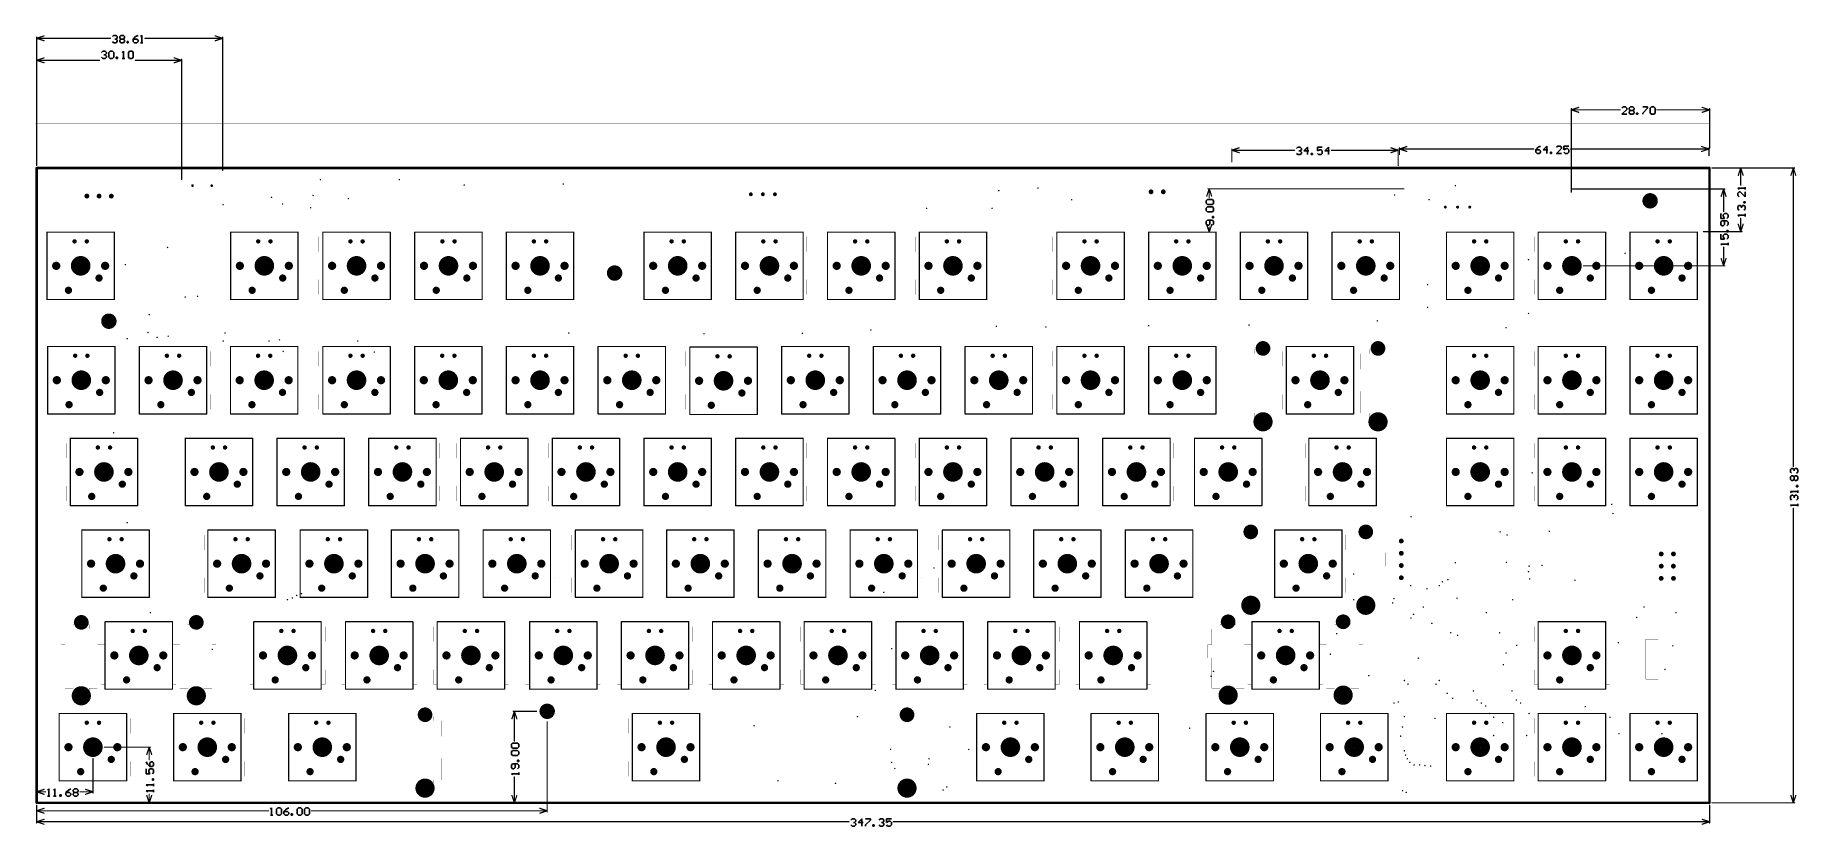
# Model space of a CAD drawing. Header units: millimetres. Extents: x 0 to 366, y 0 to 165.
import ezdxf

# ---------------------------------------------------------------- set-up
doc = ezdxf.new("R2010")
doc.units = ezdxf.units.MM
for name, color, linetype in [('KeepOutLayer', 6, 'Continuous'), ('Mechanical1', 6, 'Continuous'), ('Mechanical2', 216, 'Continuous'), ('PadHoleLayer', 156, 'Continuous'), ('ViaHoleLayer', 16, 'Continuous')]:
    doc.layers.add(name, color=color, linetype=linetype)

# ---------------------------------------------------------------- blocks, each defined once
blk = doc.blocks.new('S8050_TO_92_B_4')
at = {"layer": 'PadHoleLayer', "const_width": 0.3}
for points in [[(-2.69, 0, 1), (-2.39, 0, 1)], [(-0.15, 0, 1), (0.15, 0, 1)], [(2.39, 0, 1), (2.69, 0, 1)]]:
    blk.add_lwpolyline(points, format="xyb", close=True, dxfattribs=at)
blk = doc.blocks.new('MX_SW_5_13')
at = {"layer": 'Mechanical1', "const_width": 0.254}
for points in [[(-7, -7), (-7, 7)], [(-7, 7), (7, 7)], [(7, -7), (7, 7)], [(-7, -7), (7, -7)]]:
    blk.add_lwpolyline(points, dxfattribs=at)
at = {"layer": 'Mechanical1', "const_width": 0.127}
for points in [[(-7.06, 7, 1), (-6.94, 7, 1)], [(-7.06, 7, 1), (-6.94, 7, 1)], [(6.94, 7, 1), (7.06, 7, 1)], [(6.94, 7, 1), (7.06, 7, 1)], [(-7.06, -7, 1), (-6.94, -7, 1)], [(-7.06, -7, 1), (-6.94, -7, 1)], [(6.94, -7, 1), (7.06, -7, 1)], [(6.94, -7, 1), (7.06, -7, 1)]]:
    blk.add_lwpolyline(points, format="xyb", close=True, dxfattribs=at)
at = {"layer": 'PadHoleLayer'}
for points, const_width in [([(-1.5, 5.08, 1), (-1.04, 5.08, 1)], 0.45), ([(1.04, 5.08, 1), (1.5, 5.08, 1)], 0.45), ([(-5.51, 0, 1), (-4.65, 0, 1)], 0.851), ([(-1.02, 0, 1), (1.02, 0, 1)], 2.03), ([(4.65, 0, 1), (5.51, 0, 1)], 0.851), ([(3.43, -2.54, 1), (4.19, -2.54, 1)], 0.75), ([(-2.92, -5.08, 1), (-2.16, -5.08, 1)], 0.75)]:
    blk.add_lwpolyline(points, format="xyb", close=True, dxfattribs=dict(at, const_width=const_width))
blk = doc.blocks.new('1_2_16')
at = {"layer": 'PadHoleLayer'}
for points, const_width in [([(-12.7, 6.985, 1), (-11.176, 6.985, 1)], 1.524), ([(11.176, 6.985, 1), (12.7, 6.985, 1)], 1.524), ([(-12.93495, -8.255, 1), (-10.94105, -8.255, 1)], 1.9939), ([(10.94105, -8.255, 1), (12.93495, -8.255, 1)], 1.9939)]:
    blk.add_lwpolyline(points, format="xyb", close=True, dxfattribs=dict(at, const_width=const_width))
blk = doc.blocks.new('1_6_25_19')
at = {"layer": 'PadHoleLayer'}
for points, const_width in [([(-50.8, 6.985, 1), (-49.276, 6.985, 1)], 1.524), ([(49.276, 6.985, 1), (50.8, 6.985, 1)], 1.524), ([(-51.03495, -8.255, 1), (-49.04105, -8.255, 1)], 1.9939), ([(49.04105, -8.255, 1), (51.03495, -8.255, 1)], 1.9939)]:
    blk.add_lwpolyline(points, format="xyb", close=True, dxfattribs=dict(at, const_width=const_width))
blk = doc.blocks.new('1_2_20')
at = {"layer": 'PadHoleLayer'}
for points, const_width in [([(-12.7, 6.985, 1), (-11.176, 6.985, 1)], 1.524), ([(11.176, 6.985, 1), (12.7, 6.985, 1)], 1.524), ([(-12.93495, -8.255, 1), (-10.94105, -8.255, 1)], 1.9939), ([(10.94105, -8.255, 1), (12.93495, -8.255, 1)], 1.9939)]:
    blk.add_lwpolyline(points, format="xyb", close=True, dxfattribs=dict(at, const_width=const_width))
blk = doc.blocks.new('1_2_21')
at = {"layer": 'PadHoleLayer'}
for points, const_width in [([(-12.7, 6.985, 1), (-11.176, 6.985, 1)], 1.524), ([(11.176, 6.985, 1), (12.7, 6.985, 1)], 1.524), ([(-12.93495, -8.255, 1), (-10.94105, -8.255, 1)], 1.9939), ([(10.94105, -8.255, 1), (12.93495, -8.255, 1)], 1.9939)]:
    blk.add_lwpolyline(points, format="xyb", close=True, dxfattribs=dict(at, const_width=const_width))
blk = doc.blocks.new('1_2_22')
at = {"layer": 'PadHoleLayer'}
for points, const_width in [([(-12.7, 6.985, 1), (-11.176, 6.985, 1)], 1.524), ([(11.176, 6.985, 1), (12.7, 6.985, 1)], 1.524), ([(-12.93495, -8.255, 1), (-10.94105, -8.255, 1)], 1.9939), ([(10.94105, -8.255, 1), (12.93495, -8.255, 1)], 1.9939)]:
    blk.add_lwpolyline(points, format="xyb", close=True, dxfattribs=dict(at, const_width=const_width))
blk = doc.blocks.new('MICRO_USB_CONNECTOR_TYPEB_ST_MC_5F_01_B_24')
at = {"layer": 'PadHoleLayer', "const_width": 0.275}
for points in [[(-2.14, -3.6, 1), (-1.86, -3.6, 1)], [(1.86, -3.6, 1), (2.14, -3.6, 1)]]:
    blk.add_lwpolyline(points, format="xyb", close=True, dxfattribs=at)
blk = doc.blocks.new('PIN_4_2_54_1_0_B_27')
at = {"layer": 'PadHoleLayer', "const_width": 0.5}
for points in [[(-4.06, 0, 1), (-3.56, 0, 1)], [(-1.52, 0, 1), (-1.02, 0, 1)], [(1.02, 0, 1), (1.52, 0, 1)], [(3.56, 0, 1), (4.06, 0, 1)]]:
    blk.add_lwpolyline(points, format="xyb", close=True, dxfattribs=at)
blk = doc.blocks.new('S______3__2_5_________B_28')
at = {"layer": 'PadHoleLayer', "const_width": 0.4}
for points in [[(-0.2, 0, 1), (0.2, 0, 1)], [(-0.2, -2.5, 1), (0.2, -2.5, 1)], [(-0.2, -5, 1), (0.2, -5, 1)]]:
    blk.add_lwpolyline(points, format="xyb", close=True, dxfattribs=at)
blk = doc.blocks.new('SMT_KEY_B_30')
at = {"layer": 'Mechanical1', "const_width": 0.0254}
for points in [[(-1.3, 0.69), (-1.3, -7.6)], [(1.3, 0.69), (-1.3, 0.69)], [(1.3, 0.69), (1.3, -7.6)], [(1.3, -7.6), (-1.3, -7.6)]]:
    blk.add_lwpolyline(points, dxfattribs=at)
at = {"layer": 'Mechanical1', "const_width": 0.0127}
for points in [[(-1.31, 0.69, 1), (-1.29, 0.69, 1)], [(-1.31, 0.69, 1), (-1.29, 0.69, 1)], [(1.29, 0.69, 1), (1.31, 0.69, 1)], [(1.29, 0.69, 1), (1.31, 0.69, 1)], [(-1.31, -7.6, 1), (-1.29, -7.6, 1)], [(-1.31, -7.6, 1), (-1.29, -7.6, 1)], [(1.29, -7.6, 1), (1.31, -7.6, 1)], [(1.29, -7.6, 1), (1.31, -7.6, 1)]]:
    blk.add_lwpolyline(points, format="xyb", close=True, dxfattribs=at)
at = {"layer": 'Mechanical2', "const_width": 0.00254}
for points in [[(-1.3, 0.69), (-1.3, -5.41)], [(1.3, 0.69), (-1.3, 0.69)], [(1.3, 0.69), (1.3, -5.41)]]:
    blk.add_lwpolyline(points, dxfattribs=at)
at = {"layer": 'Mechanical2', "const_width": 0.00127}
for points in [[(-1.3, 0.69, 1), (-1.3, 0.69, 1)], [(-1.3, 0.69, 1), (-1.3, 0.69, 1)], [(1.3, 0.69, 1), (1.3, 0.69, 1)], [(1.3, 0.69, 1), (1.3, 0.69, 1)], [(-1.3, -5.41, 1), (-1.3, -5.41, 1)], [(1.3, -5.41, 1), (1.3, -5.41, 1)]]:
    blk.add_lwpolyline(points, format="xyb", close=True, dxfattribs=at)
blk = doc.blocks.new('PIN_2_2_54_1_0_B_45')
at = {"layer": 'PadHoleLayer', "const_width": 0.5}
for points in [[(-1.52, 0, 1), (-1.02, 0, 1)], [(1.02, 0, 1), (1.52, 0, 1)]]:
    blk.add_lwpolyline(points, format="xyb", close=True, dxfattribs=at)
blk = doc.blocks.new('PIN_3_2_54_1_0_B_46')
at = {"layer": 'PadHoleLayer', "const_width": 0.5}
for points in [[(-2.79, 0, 1), (-2.29, 0, 1)], [(-0.25, 0, 1), (0.25, 0, 1)], [(2.29, 0, 1), (2.79, 0, 1)]]:
    blk.add_lwpolyline(points, format="xyb", close=True, dxfattribs=at)
blk = doc.blocks.new('MX_SW_5_48')
at = {"layer": 'Mechanical1', "const_width": 0.254}
for points in [[(-7, 7), (7, 7)], [(-7, -7), (-7, 7)], [(7, -7), (7, 7)], [(-7, -7), (7, -7)]]:
    blk.add_lwpolyline(points, dxfattribs=at)
at = {"layer": 'Mechanical1', "const_width": 0.127}
for points in [[(-7.06, 7, 1), (-6.94, 7, 1)], [(-7.06, 7, 1), (-6.94, 7, 1)], [(6.94, 7, 1), (7.06, 7, 1)], [(6.94, 7, 1), (7.06, 7, 1)], [(-7.06, -7, 1), (-6.94, -7, 1)], [(-7.06, -7, 1), (-6.94, -7, 1)], [(6.94, -7, 1), (7.06, -7, 1)], [(6.94, -7, 1), (7.06, -7, 1)]]:
    blk.add_lwpolyline(points, format="xyb", close=True, dxfattribs=at)
at = {"layer": 'PadHoleLayer'}
for points, const_width in [([(-1.5, 5.08, 1), (-1.04, 5.08, 1)], 0.45), ([(1.04, 5.08, 1), (1.5, 5.08, 1)], 0.45), ([(-5.51, 0, 1), (-4.65, 0, 1)], 0.851), ([(-1.02, 0, 1), (1.02, 0, 1)], 2.03), ([(4.65, 0, 1), (5.51, 0, 1)], 0.851), ([(3.43, -2.54, 1), (4.19, -2.54, 1)], 0.75), ([(-2.92, -5.08, 1), (-2.16, -5.08, 1)], 0.75)]:
    blk.add_lwpolyline(points, format="xyb", close=True, dxfattribs=dict(at, const_width=const_width))
blk = doc.blocks.new('MX_SW_5_49')
at = {"layer": 'Mechanical1', "const_width": 0.254}
for points in [[(-7, 7), (7, 7)], [(-7, -7), (-7, 7)], [(7, -7), (7, 7)], [(-7, -7), (7, -7)]]:
    blk.add_lwpolyline(points, dxfattribs=at)
at = {"layer": 'Mechanical1', "const_width": 0.127}
for points in [[(-7.06, 7, 1), (-6.94, 7, 1)], [(-7.06, 7, 1), (-6.94, 7, 1)], [(6.94, 7, 1), (7.06, 7, 1)], [(6.94, 7, 1), (7.06, 7, 1)], [(-7.06, -7, 1), (-6.94, -7, 1)], [(-7.06, -7, 1), (-6.94, -7, 1)], [(6.94, -7, 1), (7.06, -7, 1)], [(6.94, -7, 1), (7.06, -7, 1)]]:
    blk.add_lwpolyline(points, format="xyb", close=True, dxfattribs=at)
at = {"layer": 'PadHoleLayer'}
for points, const_width in [([(-1.5, 5.08, 1), (-1.04, 5.08, 1)], 0.45), ([(1.04, 5.08, 1), (1.5, 5.08, 1)], 0.45), ([(-5.51, 0, 1), (-4.65, 0, 1)], 0.851), ([(-1.02, 0, 1), (1.02, 0, 1)], 2.03), ([(4.65, 0, 1), (5.51, 0, 1)], 0.851), ([(3.43, -2.54, 1), (4.19, -2.54, 1)], 0.75), ([(-2.92, -5.08, 1), (-2.16, -5.08, 1)], 0.75)]:
    blk.add_lwpolyline(points, format="xyb", close=True, dxfattribs=dict(at, const_width=const_width))
blk = doc.blocks.new('MX_SW_5_50')
at = {"layer": 'Mechanical1', "const_width": 0.254}
for points in [[(-7, 7), (7, 7)], [(-7, -7), (-7, 7)], [(7, -7), (7, 7)], [(-7, -7), (7, -7)]]:
    blk.add_lwpolyline(points, dxfattribs=at)
at = {"layer": 'Mechanical1', "const_width": 0.127}
for points in [[(-7.06, 7, 1), (-6.94, 7, 1)], [(-7.06, 7, 1), (-6.94, 7, 1)], [(6.94, 7, 1), (7.06, 7, 1)], [(6.94, 7, 1), (7.06, 7, 1)], [(-7.06, -7, 1), (-6.94, -7, 1)], [(-7.06, -7, 1), (-6.94, -7, 1)], [(6.94, -7, 1), (7.06, -7, 1)], [(6.94, -7, 1), (7.06, -7, 1)]]:
    blk.add_lwpolyline(points, format="xyb", close=True, dxfattribs=at)
at = {"layer": 'PadHoleLayer'}
for points, const_width in [([(-1.5, 5.08, 1), (-1.04, 5.08, 1)], 0.45), ([(1.04, 5.08, 1), (1.5, 5.08, 1)], 0.45), ([(-5.51, 0, 1), (-4.65, 0, 1)], 0.851), ([(-1.02, 0, 1), (1.02, 0, 1)], 2.03), ([(4.65, 0, 1), (5.51, 0, 1)], 0.851), ([(3.43, -2.54, 1), (4.19, -2.54, 1)], 0.75), ([(-2.92, -5.08, 1), (-2.16, -5.08, 1)], 0.75)]:
    blk.add_lwpolyline(points, format="xyb", close=True, dxfattribs=dict(at, const_width=const_width))
blk = doc.blocks.new('MX_SW_5_51')
at = {"layer": 'Mechanical1', "const_width": 0.254}
for points in [[(-7, 7), (7, 7)], [(-7, -7), (-7, 7)], [(7, -7), (7, 7)], [(-7, -7), (7, -7)]]:
    blk.add_lwpolyline(points, dxfattribs=at)
at = {"layer": 'Mechanical1', "const_width": 0.127}
for points in [[(-7.06, 7, 1), (-6.94, 7, 1)], [(-7.06, 7, 1), (-6.94, 7, 1)], [(6.94, 7, 1), (7.06, 7, 1)], [(6.94, 7, 1), (7.06, 7, 1)], [(-7.06, -7, 1), (-6.94, -7, 1)], [(-7.06, -7, 1), (-6.94, -7, 1)], [(6.94, -7, 1), (7.06, -7, 1)], [(6.94, -7, 1), (7.06, -7, 1)]]:
    blk.add_lwpolyline(points, format="xyb", close=True, dxfattribs=at)
at = {"layer": 'PadHoleLayer'}
for points, const_width in [([(-1.5, 5.08, 1), (-1.04, 5.08, 1)], 0.45), ([(1.04, 5.08, 1), (1.5, 5.08, 1)], 0.45), ([(-5.51, 0, 1), (-4.65, 0, 1)], 0.851), ([(-1.02, 0, 1), (1.02, 0, 1)], 2.03), ([(4.65, 0, 1), (5.51, 0, 1)], 0.851), ([(3.43, -2.54, 1), (4.19, -2.54, 1)], 0.75), ([(-2.92, -5.08, 1), (-2.16, -5.08, 1)], 0.75)]:
    blk.add_lwpolyline(points, format="xyb", close=True, dxfattribs=dict(at, const_width=const_width))
blk = doc.blocks.new('MX_SW_5_52')
at = {"layer": 'Mechanical1', "const_width": 0.254}
for points in [[(-7, 7), (7, 7)], [(-7, -7), (-7, 7)], [(7, -7), (7, 7)], [(-7, -7), (7, -7)]]:
    blk.add_lwpolyline(points, dxfattribs=at)
at = {"layer": 'Mechanical1', "const_width": 0.127}
for points in [[(-7.06, 7, 1), (-6.94, 7, 1)], [(-7.06, 7, 1), (-6.94, 7, 1)], [(6.94, 7, 1), (7.06, 7, 1)], [(6.94, 7, 1), (7.06, 7, 1)], [(-7.06, -7, 1), (-6.94, -7, 1)], [(-7.06, -7, 1), (-6.94, -7, 1)], [(6.94, -7, 1), (7.06, -7, 1)], [(6.94, -7, 1), (7.06, -7, 1)]]:
    blk.add_lwpolyline(points, format="xyb", close=True, dxfattribs=at)
at = {"layer": 'PadHoleLayer'}
for points, const_width in [([(-1.5, 5.08, 1), (-1.04, 5.08, 1)], 0.45), ([(1.04, 5.08, 1), (1.5, 5.08, 1)], 0.45), ([(-5.51, 0, 1), (-4.65, 0, 1)], 0.851), ([(-1.02, 0, 1), (1.02, 0, 1)], 2.03), ([(4.65, 0, 1), (5.51, 0, 1)], 0.851), ([(3.43, -2.54, 1), (4.19, -2.54, 1)], 0.75), ([(-2.92, -5.08, 1), (-2.16, -5.08, 1)], 0.75)]:
    blk.add_lwpolyline(points, format="xyb", close=True, dxfattribs=dict(at, const_width=const_width))
blk = doc.blocks.new('MX_SW_5_53')
at = {"layer": 'Mechanical1', "const_width": 0.254}
for points in [[(-7, 7), (7, 7)], [(-7, -7), (-7, 7)], [(7, -7), (7, 7)], [(-7, -7), (7, -7)]]:
    blk.add_lwpolyline(points, dxfattribs=at)
at = {"layer": 'Mechanical1', "const_width": 0.127}
for points in [[(-7.06, 7, 1), (-6.94, 7, 1)], [(-7.06, 7, 1), (-6.94, 7, 1)], [(6.94, 7, 1), (7.06, 7, 1)], [(6.94, 7, 1), (7.06, 7, 1)], [(-7.06, -7, 1), (-6.94, -7, 1)], [(-7.06, -7, 1), (-6.94, -7, 1)], [(6.94, -7, 1), (7.06, -7, 1)], [(6.94, -7, 1), (7.06, -7, 1)]]:
    blk.add_lwpolyline(points, format="xyb", close=True, dxfattribs=at)
at = {"layer": 'PadHoleLayer'}
for points, const_width in [([(-1.5, 5.08, 1), (-1.04, 5.08, 1)], 0.45), ([(1.04, 5.08, 1), (1.5, 5.08, 1)], 0.45), ([(-5.51, 0, 1), (-4.65, 0, 1)], 0.851), ([(-1.02, 0, 1), (1.02, 0, 1)], 2.03), ([(4.65, 0, 1), (5.51, 0, 1)], 0.851), ([(3.43, -2.54, 1), (4.19, -2.54, 1)], 0.75), ([(-2.92, -5.08, 1), (-2.16, -5.08, 1)], 0.75)]:
    blk.add_lwpolyline(points, format="xyb", close=True, dxfattribs=dict(at, const_width=const_width))
blk = doc.blocks.new('MX_SW_5_54')
at = {"layer": 'Mechanical1', "const_width": 0.254}
for points in [[(-7, 7), (7, 7)], [(-7, -7), (-7, 7)], [(7, -7), (7, 7)], [(-7, -7), (7, -7)]]:
    blk.add_lwpolyline(points, dxfattribs=at)
at = {"layer": 'Mechanical1', "const_width": 0.127}
for points in [[(-7.06, 7, 1), (-6.94, 7, 1)], [(-7.06, 7, 1), (-6.94, 7, 1)], [(6.94, 7, 1), (7.06, 7, 1)], [(6.94, 7, 1), (7.06, 7, 1)], [(-7.06, -7, 1), (-6.94, -7, 1)], [(-7.06, -7, 1), (-6.94, -7, 1)], [(6.94, -7, 1), (7.06, -7, 1)], [(6.94, -7, 1), (7.06, -7, 1)]]:
    blk.add_lwpolyline(points, format="xyb", close=True, dxfattribs=at)
at = {"layer": 'PadHoleLayer'}
for points, const_width in [([(-1.5, 5.08, 1), (-1.04, 5.08, 1)], 0.45), ([(1.04, 5.08, 1), (1.5, 5.08, 1)], 0.45), ([(-5.51, 0, 1), (-4.65, 0, 1)], 0.851), ([(-1.02, 0, 1), (1.02, 0, 1)], 2.03), ([(4.65, 0, 1), (5.51, 0, 1)], 0.851), ([(3.43, -2.54, 1), (4.19, -2.54, 1)], 0.75), ([(-2.92, -5.08, 1), (-2.16, -5.08, 1)], 0.75)]:
    blk.add_lwpolyline(points, format="xyb", close=True, dxfattribs=dict(at, const_width=const_width))
blk = doc.blocks.new('MX_SW_5_55')
at = {"layer": 'Mechanical1', "const_width": 0.254}
for points in [[(-7, 7), (7, 7)], [(-7, -7), (-7, 7)], [(7, -7), (7, 7)], [(-7, -7), (7, -7)]]:
    blk.add_lwpolyline(points, dxfattribs=at)
at = {"layer": 'Mechanical1', "const_width": 0.127}
for points in [[(-7.06, 7, 1), (-6.94, 7, 1)], [(-7.06, 7, 1), (-6.94, 7, 1)], [(6.94, 7, 1), (7.06, 7, 1)], [(6.94, 7, 1), (7.06, 7, 1)], [(-7.06, -7, 1), (-6.94, -7, 1)], [(-7.06, -7, 1), (-6.94, -7, 1)], [(6.94, -7, 1), (7.06, -7, 1)], [(6.94, -7, 1), (7.06, -7, 1)]]:
    blk.add_lwpolyline(points, format="xyb", close=True, dxfattribs=at)
at = {"layer": 'PadHoleLayer'}
for points, const_width in [([(-1.5, 5.08, 1), (-1.04, 5.08, 1)], 0.45), ([(1.04, 5.08, 1), (1.5, 5.08, 1)], 0.45), ([(-5.51, 0, 1), (-4.65, 0, 1)], 0.851), ([(-1.02, 0, 1), (1.02, 0, 1)], 2.03), ([(4.65, 0, 1), (5.51, 0, 1)], 0.851), ([(3.43, -2.54, 1), (4.19, -2.54, 1)], 0.75), ([(-2.92, -5.08, 1), (-2.16, -5.08, 1)], 0.75)]:
    blk.add_lwpolyline(points, format="xyb", close=True, dxfattribs=dict(at, const_width=const_width))
blk = doc.blocks.new('MX_SW_5_56')
at = {"layer": 'Mechanical1', "const_width": 0.254}
for points in [[(-7, 7), (7, 7)], [(-7, -7), (-7, 7)], [(7, -7), (7, 7)], [(-7, -7), (7, -7)]]:
    blk.add_lwpolyline(points, dxfattribs=at)
at = {"layer": 'Mechanical1', "const_width": 0.127}
for points in [[(-7.06, 7, 1), (-6.94, 7, 1)], [(-7.06, 7, 1), (-6.94, 7, 1)], [(6.94, 7, 1), (7.06, 7, 1)], [(6.94, 7, 1), (7.06, 7, 1)], [(-7.06, -7, 1), (-6.94, -7, 1)], [(-7.06, -7, 1), (-6.94, -7, 1)], [(6.94, -7, 1), (7.06, -7, 1)], [(6.94, -7, 1), (7.06, -7, 1)]]:
    blk.add_lwpolyline(points, format="xyb", close=True, dxfattribs=at)
at = {"layer": 'PadHoleLayer'}
for points, const_width in [([(-1.5, 5.08, 1), (-1.04, 5.08, 1)], 0.45), ([(1.04, 5.08, 1), (1.5, 5.08, 1)], 0.45), ([(-5.51, 0, 1), (-4.65, 0, 1)], 0.851), ([(-1.02, 0, 1), (1.02, 0, 1)], 2.03), ([(4.65, 0, 1), (5.51, 0, 1)], 0.851), ([(3.43, -2.54, 1), (4.19, -2.54, 1)], 0.75), ([(-2.92, -5.08, 1), (-2.16, -5.08, 1)], 0.75)]:
    blk.add_lwpolyline(points, format="xyb", close=True, dxfattribs=dict(at, const_width=const_width))
blk = doc.blocks.new('MX_SW_5_57')
at = {"layer": 'Mechanical1', "const_width": 0.254}
for points in [[(-7, 7), (7, 7)], [(-7, -7), (-7, 7)], [(7, -7), (7, 7)], [(-7, -7), (7, -7)]]:
    blk.add_lwpolyline(points, dxfattribs=at)
at = {"layer": 'Mechanical1', "const_width": 0.127}
for points in [[(-7.06, 7, 1), (-6.94, 7, 1)], [(-7.06, 7, 1), (-6.94, 7, 1)], [(6.94, 7, 1), (7.06, 7, 1)], [(6.94, 7, 1), (7.06, 7, 1)], [(-7.06, -7, 1), (-6.94, -7, 1)], [(-7.06, -7, 1), (-6.94, -7, 1)], [(6.94, -7, 1), (7.06, -7, 1)], [(6.94, -7, 1), (7.06, -7, 1)]]:
    blk.add_lwpolyline(points, format="xyb", close=True, dxfattribs=at)
at = {"layer": 'PadHoleLayer'}
for points, const_width in [([(-1.5, 5.08, 1), (-1.04, 5.08, 1)], 0.45), ([(1.04, 5.08, 1), (1.5, 5.08, 1)], 0.45), ([(-5.51, 0, 1), (-4.65, 0, 1)], 0.851), ([(-1.02, 0, 1), (1.02, 0, 1)], 2.03), ([(4.65, 0, 1), (5.51, 0, 1)], 0.851), ([(3.43, -2.54, 1), (4.19, -2.54, 1)], 0.75), ([(-2.92, -5.08, 1), (-2.16, -5.08, 1)], 0.75)]:
    blk.add_lwpolyline(points, format="xyb", close=True, dxfattribs=dict(at, const_width=const_width))
blk = doc.blocks.new('MX_SW_5_58')
at = {"layer": 'Mechanical1', "const_width": 0.254}
for points in [[(-7, 7), (7, 7)], [(-7, -7), (-7, 7)], [(7, -7), (7, 7)], [(-7, -7), (7, -7)]]:
    blk.add_lwpolyline(points, dxfattribs=at)
at = {"layer": 'Mechanical1', "const_width": 0.127}
for points in [[(-7.06, 7, 1), (-6.94, 7, 1)], [(-7.06, 7, 1), (-6.94, 7, 1)], [(6.94, 7, 1), (7.06, 7, 1)], [(6.94, 7, 1), (7.06, 7, 1)], [(-7.06, -7, 1), (-6.94, -7, 1)], [(-7.06, -7, 1), (-6.94, -7, 1)], [(6.94, -7, 1), (7.06, -7, 1)], [(6.94, -7, 1), (7.06, -7, 1)]]:
    blk.add_lwpolyline(points, format="xyb", close=True, dxfattribs=at)
at = {"layer": 'PadHoleLayer'}
for points, const_width in [([(-1.5, 5.08, 1), (-1.04, 5.08, 1)], 0.45), ([(1.04, 5.08, 1), (1.5, 5.08, 1)], 0.45), ([(-5.51, 0, 1), (-4.65, 0, 1)], 0.851), ([(-1.02, 0, 1), (1.02, 0, 1)], 2.03), ([(4.65, 0, 1), (5.51, 0, 1)], 0.851), ([(3.43, -2.54, 1), (4.19, -2.54, 1)], 0.75), ([(-2.92, -5.08, 1), (-2.16, -5.08, 1)], 0.75)]:
    blk.add_lwpolyline(points, format="xyb", close=True, dxfattribs=dict(at, const_width=const_width))
blk = doc.blocks.new('MX_SW_5_59')
at = {"layer": 'Mechanical1', "const_width": 0.254}
for points in [[(-7, 7), (7, 7)], [(-7, -7), (-7, 7)], [(7, -7), (7, 7)], [(-7, -7), (7, -7)]]:
    blk.add_lwpolyline(points, dxfattribs=at)
at = {"layer": 'Mechanical1', "const_width": 0.127}
for points in [[(-7.06, 7, 1), (-6.94, 7, 1)], [(-7.06, 7, 1), (-6.94, 7, 1)], [(6.94, 7, 1), (7.06, 7, 1)], [(6.94, 7, 1), (7.06, 7, 1)], [(-7.06, -7, 1), (-6.94, -7, 1)], [(-7.06, -7, 1), (-6.94, -7, 1)], [(6.94, -7, 1), (7.06, -7, 1)], [(6.94, -7, 1), (7.06, -7, 1)]]:
    blk.add_lwpolyline(points, format="xyb", close=True, dxfattribs=at)
at = {"layer": 'PadHoleLayer'}
for points, const_width in [([(-1.5, 5.08, 1), (-1.04, 5.08, 1)], 0.45), ([(1.04, 5.08, 1), (1.5, 5.08, 1)], 0.45), ([(-5.51, 0, 1), (-4.65, 0, 1)], 0.851), ([(-1.02, 0, 1), (1.02, 0, 1)], 2.03), ([(4.65, 0, 1), (5.51, 0, 1)], 0.851), ([(3.43, -2.54, 1), (4.19, -2.54, 1)], 0.75), ([(-2.92, -5.08, 1), (-2.16, -5.08, 1)], 0.75)]:
    blk.add_lwpolyline(points, format="xyb", close=True, dxfattribs=dict(at, const_width=const_width))
blk = doc.blocks.new('MX_SW_5_60')
at = {"layer": 'Mechanical1', "const_width": 0.254}
for points in [[(-7, 7), (7, 7)], [(-7, -7), (-7, 7)], [(7, -7), (7, 7)], [(-7, -7), (7, -7)]]:
    blk.add_lwpolyline(points, dxfattribs=at)
at = {"layer": 'Mechanical1', "const_width": 0.127}
for points in [[(-7.06, 7, 1), (-6.94, 7, 1)], [(-7.06, 7, 1), (-6.94, 7, 1)], [(6.94, 7, 1), (7.06, 7, 1)], [(6.94, 7, 1), (7.06, 7, 1)], [(-7.06, -7, 1), (-6.94, -7, 1)], [(-7.06, -7, 1), (-6.94, -7, 1)], [(6.94, -7, 1), (7.06, -7, 1)], [(6.94, -7, 1), (7.06, -7, 1)]]:
    blk.add_lwpolyline(points, format="xyb", close=True, dxfattribs=at)
at = {"layer": 'PadHoleLayer'}
for points, const_width in [([(-1.5, 5.08, 1), (-1.04, 5.08, 1)], 0.45), ([(1.04, 5.08, 1), (1.5, 5.08, 1)], 0.45), ([(-5.51, 0, 1), (-4.65, 0, 1)], 0.851), ([(-1.02, 0, 1), (1.02, 0, 1)], 2.03), ([(4.65, 0, 1), (5.51, 0, 1)], 0.851), ([(3.43, -2.54, 1), (4.19, -2.54, 1)], 0.75), ([(-2.92, -5.08, 1), (-2.16, -5.08, 1)], 0.75)]:
    blk.add_lwpolyline(points, format="xyb", close=True, dxfattribs=dict(at, const_width=const_width))
blk = doc.blocks.new('MX_SW_5_61')
at = {"layer": 'Mechanical1', "const_width": 0.254}
for points in [[(-7, 7), (7, 7)], [(-7, -7), (-7, 7)], [(7, -7), (7, 7)], [(-7, -7), (7, -7)]]:
    blk.add_lwpolyline(points, dxfattribs=at)
at = {"layer": 'Mechanical1', "const_width": 0.127}
for points in [[(-7.06, 7, 1), (-6.94, 7, 1)], [(-7.06, 7, 1), (-6.94, 7, 1)], [(6.94, 7, 1), (7.06, 7, 1)], [(6.94, 7, 1), (7.06, 7, 1)], [(-7.06, -7, 1), (-6.94, -7, 1)], [(-7.06, -7, 1), (-6.94, -7, 1)], [(6.94, -7, 1), (7.06, -7, 1)], [(6.94, -7, 1), (7.06, -7, 1)]]:
    blk.add_lwpolyline(points, format="xyb", close=True, dxfattribs=at)
at = {"layer": 'PadHoleLayer'}
for points, const_width in [([(-1.5, 5.08, 1), (-1.04, 5.08, 1)], 0.45), ([(1.04, 5.08, 1), (1.5, 5.08, 1)], 0.45), ([(-5.51, 0, 1), (-4.65, 0, 1)], 0.851), ([(-1.02, 0, 1), (1.02, 0, 1)], 2.03), ([(4.65, 0, 1), (5.51, 0, 1)], 0.851), ([(3.43, -2.54, 1), (4.19, -2.54, 1)], 0.75), ([(-2.92, -5.08, 1), (-2.16, -5.08, 1)], 0.75)]:
    blk.add_lwpolyline(points, format="xyb", close=True, dxfattribs=dict(at, const_width=const_width))
blk = doc.blocks.new('MX_SW_5_62')
at = {"layer": 'Mechanical1', "const_width": 0.254}
for points in [[(-7, 7), (7, 7)], [(-7, -7), (-7, 7)], [(7, -7), (7, 7)], [(-7, -7), (7, -7)]]:
    blk.add_lwpolyline(points, dxfattribs=at)
at = {"layer": 'Mechanical1', "const_width": 0.127}
for points in [[(-7.06, 7, 1), (-6.94, 7, 1)], [(-7.06, 7, 1), (-6.94, 7, 1)], [(6.94, 7, 1), (7.06, 7, 1)], [(6.94, 7, 1), (7.06, 7, 1)], [(-7.06, -7, 1), (-6.94, -7, 1)], [(-7.06, -7, 1), (-6.94, -7, 1)], [(6.94, -7, 1), (7.06, -7, 1)], [(6.94, -7, 1), (7.06, -7, 1)]]:
    blk.add_lwpolyline(points, format="xyb", close=True, dxfattribs=at)
at = {"layer": 'PadHoleLayer'}
for points, const_width in [([(-1.5, 5.08, 1), (-1.04, 5.08, 1)], 0.45), ([(1.04, 5.08, 1), (1.5, 5.08, 1)], 0.45), ([(-5.51, 0, 1), (-4.65, 0, 1)], 0.851), ([(-1.02, 0, 1), (1.02, 0, 1)], 2.03), ([(4.65, 0, 1), (5.51, 0, 1)], 0.851), ([(3.43, -2.54, 1), (4.19, -2.54, 1)], 0.75), ([(-2.92, -5.08, 1), (-2.16, -5.08, 1)], 0.75)]:
    blk.add_lwpolyline(points, format="xyb", close=True, dxfattribs=dict(at, const_width=const_width))
blk = doc.blocks.new('MX_SW_5_63')
at = {"layer": 'Mechanical1', "const_width": 0.254}
for points in [[(-7, 7), (7, 7)], [(-7, -7), (-7, 7)], [(7, -7), (7, 7)], [(-7, -7), (7, -7)]]:
    blk.add_lwpolyline(points, dxfattribs=at)
at = {"layer": 'Mechanical1', "const_width": 0.127}
for points in [[(-7.06, 7, 1), (-6.94, 7, 1)], [(-7.06, 7, 1), (-6.94, 7, 1)], [(6.94, 7, 1), (7.06, 7, 1)], [(6.94, 7, 1), (7.06, 7, 1)], [(-7.06, -7, 1), (-6.94, -7, 1)], [(-7.06, -7, 1), (-6.94, -7, 1)], [(6.94, -7, 1), (7.06, -7, 1)], [(6.94, -7, 1), (7.06, -7, 1)]]:
    blk.add_lwpolyline(points, format="xyb", close=True, dxfattribs=at)
at = {"layer": 'PadHoleLayer'}
for points, const_width in [([(-1.5, 5.08, 1), (-1.04, 5.08, 1)], 0.45), ([(1.04, 5.08, 1), (1.5, 5.08, 1)], 0.45), ([(-5.51, 0, 1), (-4.65, 0, 1)], 0.851), ([(-1.02, 0, 1), (1.02, 0, 1)], 2.03), ([(4.65, 0, 1), (5.51, 0, 1)], 0.851), ([(3.43, -2.54, 1), (4.19, -2.54, 1)], 0.75), ([(-2.92, -5.08, 1), (-2.16, -5.08, 1)], 0.75)]:
    blk.add_lwpolyline(points, format="xyb", close=True, dxfattribs=dict(at, const_width=const_width))
blk = doc.blocks.new('MX_SW_5_64')
at = {"layer": 'Mechanical1', "const_width": 0.254}
for points in [[(-7, 7), (7, 7)], [(-7, -7), (-7, 7)], [(7, -7), (7, 7)], [(-7, -7), (7, -7)]]:
    blk.add_lwpolyline(points, dxfattribs=at)
at = {"layer": 'Mechanical1', "const_width": 0.127}
for points in [[(-7.06, 7, 1), (-6.94, 7, 1)], [(-7.06, 7, 1), (-6.94, 7, 1)], [(6.94, 7, 1), (7.06, 7, 1)], [(6.94, 7, 1), (7.06, 7, 1)], [(-7.06, -7, 1), (-6.94, -7, 1)], [(-7.06, -7, 1), (-6.94, -7, 1)], [(6.94, -7, 1), (7.06, -7, 1)], [(6.94, -7, 1), (7.06, -7, 1)]]:
    blk.add_lwpolyline(points, format="xyb", close=True, dxfattribs=at)
at = {"layer": 'PadHoleLayer'}
for points, const_width in [([(-1.5, 5.08, 1), (-1.04, 5.08, 1)], 0.45), ([(1.04, 5.08, 1), (1.5, 5.08, 1)], 0.45), ([(-5.51, 0, 1), (-4.65, 0, 1)], 0.851), ([(-1.02, 0, 1), (1.02, 0, 1)], 2.03), ([(4.65, 0, 1), (5.51, 0, 1)], 0.851), ([(3.43, -2.54, 1), (4.19, -2.54, 1)], 0.75), ([(-2.92, -5.08, 1), (-2.16, -5.08, 1)], 0.75)]:
    blk.add_lwpolyline(points, format="xyb", close=True, dxfattribs=dict(at, const_width=const_width))
blk = doc.blocks.new('MX_SW_5_65')
at = {"layer": 'Mechanical1', "const_width": 0.254}
for points in [[(-7, 7), (7, 7)], [(-7, -7), (-7, 7)], [(7, -7), (7, 7)], [(-7, -7), (7, -7)]]:
    blk.add_lwpolyline(points, dxfattribs=at)
at = {"layer": 'Mechanical1', "const_width": 0.127}
for points in [[(-7.06, 7, 1), (-6.94, 7, 1)], [(-7.06, 7, 1), (-6.94, 7, 1)], [(6.94, 7, 1), (7.06, 7, 1)], [(6.94, 7, 1), (7.06, 7, 1)], [(-7.06, -7, 1), (-6.94, -7, 1)], [(-7.06, -7, 1), (-6.94, -7, 1)], [(6.94, -7, 1), (7.06, -7, 1)], [(6.94, -7, 1), (7.06, -7, 1)]]:
    blk.add_lwpolyline(points, format="xyb", close=True, dxfattribs=at)
at = {"layer": 'PadHoleLayer'}
for points, const_width in [([(-1.5, 5.08, 1), (-1.04, 5.08, 1)], 0.45), ([(1.04, 5.08, 1), (1.5, 5.08, 1)], 0.45), ([(-5.51, 0, 1), (-4.65, 0, 1)], 0.851), ([(-1.02, 0, 1), (1.02, 0, 1)], 2.03), ([(4.65, 0, 1), (5.51, 0, 1)], 0.851), ([(3.43, -2.54, 1), (4.19, -2.54, 1)], 0.75), ([(-2.92, -5.08, 1), (-2.16, -5.08, 1)], 0.75)]:
    blk.add_lwpolyline(points, format="xyb", close=True, dxfattribs=dict(at, const_width=const_width))
blk = doc.blocks.new('MX_SW_5_66')
at = {"layer": 'Mechanical1', "const_width": 0.254}
for points in [[(-7, 7), (7, 7)], [(-7, -7), (-7, 7)], [(7, -7), (7, 7)], [(-7, -7), (7, -7)]]:
    blk.add_lwpolyline(points, dxfattribs=at)
at = {"layer": 'Mechanical1', "const_width": 0.127}
for points in [[(-7.06, 7, 1), (-6.94, 7, 1)], [(-7.06, 7, 1), (-6.94, 7, 1)], [(6.94, 7, 1), (7.06, 7, 1)], [(6.94, 7, 1), (7.06, 7, 1)], [(-7.06, -7, 1), (-6.94, -7, 1)], [(-7.06, -7, 1), (-6.94, -7, 1)], [(6.94, -7, 1), (7.06, -7, 1)], [(6.94, -7, 1), (7.06, -7, 1)]]:
    blk.add_lwpolyline(points, format="xyb", close=True, dxfattribs=at)
at = {"layer": 'PadHoleLayer'}
for points, const_width in [([(-1.5, 5.08, 1), (-1.04, 5.08, 1)], 0.45), ([(1.04, 5.08, 1), (1.5, 5.08, 1)], 0.45), ([(-5.51, 0, 1), (-4.65, 0, 1)], 0.851), ([(-1.02, 0, 1), (1.02, 0, 1)], 2.03), ([(4.65, 0, 1), (5.51, 0, 1)], 0.851), ([(3.43, -2.54, 1), (4.19, -2.54, 1)], 0.75), ([(-2.92, -5.08, 1), (-2.16, -5.08, 1)], 0.75)]:
    blk.add_lwpolyline(points, format="xyb", close=True, dxfattribs=dict(at, const_width=const_width))
blk = doc.blocks.new('MX_SW_5_67')
at = {"layer": 'Mechanical1', "const_width": 0.254}
for points in [[(-7, 7), (7, 7)], [(-7, -7), (-7, 7)], [(7, -7), (7, 7)], [(-7, -7), (7, -7)]]:
    blk.add_lwpolyline(points, dxfattribs=at)
at = {"layer": 'Mechanical1', "const_width": 0.127}
for points in [[(-7.06, 7, 1), (-6.94, 7, 1)], [(-7.06, 7, 1), (-6.94, 7, 1)], [(6.94, 7, 1), (7.06, 7, 1)], [(6.94, 7, 1), (7.06, 7, 1)], [(-7.06, -7, 1), (-6.94, -7, 1)], [(-7.06, -7, 1), (-6.94, -7, 1)], [(6.94, -7, 1), (7.06, -7, 1)], [(6.94, -7, 1), (7.06, -7, 1)]]:
    blk.add_lwpolyline(points, format="xyb", close=True, dxfattribs=at)
at = {"layer": 'PadHoleLayer'}
for points, const_width in [([(-1.5, 5.08, 1), (-1.04, 5.08, 1)], 0.45), ([(1.04, 5.08, 1), (1.5, 5.08, 1)], 0.45), ([(-5.51, 0, 1), (-4.65, 0, 1)], 0.851), ([(-1.02, 0, 1), (1.02, 0, 1)], 2.03), ([(4.65, 0, 1), (5.51, 0, 1)], 0.851), ([(3.43, -2.54, 1), (4.19, -2.54, 1)], 0.75), ([(-2.92, -5.08, 1), (-2.16, -5.08, 1)], 0.75)]:
    blk.add_lwpolyline(points, format="xyb", close=True, dxfattribs=dict(at, const_width=const_width))
blk = doc.blocks.new('MX_SW_5_68')
at = {"layer": 'Mechanical1', "const_width": 0.254}
for points in [[(-7, 7), (7, 7)], [(-7, -7), (-7, 7)], [(7, -7), (7, 7)], [(-7, -7), (7, -7)]]:
    blk.add_lwpolyline(points, dxfattribs=at)
at = {"layer": 'Mechanical1', "const_width": 0.127}
for points in [[(-7.06, 7, 1), (-6.94, 7, 1)], [(-7.06, 7, 1), (-6.94, 7, 1)], [(6.94, 7, 1), (7.06, 7, 1)], [(6.94, 7, 1), (7.06, 7, 1)], [(-7.06, -7, 1), (-6.94, -7, 1)], [(-7.06, -7, 1), (-6.94, -7, 1)], [(6.94, -7, 1), (7.06, -7, 1)], [(6.94, -7, 1), (7.06, -7, 1)]]:
    blk.add_lwpolyline(points, format="xyb", close=True, dxfattribs=at)
at = {"layer": 'PadHoleLayer'}
for points, const_width in [([(-1.5, 5.08, 1), (-1.04, 5.08, 1)], 0.45), ([(1.04, 5.08, 1), (1.5, 5.08, 1)], 0.45), ([(-5.51, 0, 1), (-4.65, 0, 1)], 0.851), ([(-1.02, 0, 1), (1.02, 0, 1)], 2.03), ([(4.65, 0, 1), (5.51, 0, 1)], 0.851), ([(3.43, -2.54, 1), (4.19, -2.54, 1)], 0.75), ([(-2.92, -5.08, 1), (-2.16, -5.08, 1)], 0.75)]:
    blk.add_lwpolyline(points, format="xyb", close=True, dxfattribs=dict(at, const_width=const_width))
blk = doc.blocks.new('MX_SW_5_69')
at = {"layer": 'Mechanical1', "const_width": 0.254}
for points in [[(-7, 7), (7, 7)], [(-7, -7), (-7, 7)], [(7, -7), (7, 7)], [(-7, -7), (7, -7)]]:
    blk.add_lwpolyline(points, dxfattribs=at)
at = {"layer": 'Mechanical1', "const_width": 0.127}
for points in [[(-7.06, 7, 1), (-6.94, 7, 1)], [(-7.06, 7, 1), (-6.94, 7, 1)], [(6.94, 7, 1), (7.06, 7, 1)], [(6.94, 7, 1), (7.06, 7, 1)], [(-7.06, -7, 1), (-6.94, -7, 1)], [(-7.06, -7, 1), (-6.94, -7, 1)], [(6.94, -7, 1), (7.06, -7, 1)], [(6.94, -7, 1), (7.06, -7, 1)]]:
    blk.add_lwpolyline(points, format="xyb", close=True, dxfattribs=at)
at = {"layer": 'PadHoleLayer'}
for points, const_width in [([(-1.5, 5.08, 1), (-1.04, 5.08, 1)], 0.45), ([(1.04, 5.08, 1), (1.5, 5.08, 1)], 0.45), ([(-5.51, 0, 1), (-4.65, 0, 1)], 0.851), ([(-1.02, 0, 1), (1.02, 0, 1)], 2.03), ([(4.65, 0, 1), (5.51, 0, 1)], 0.851), ([(3.43, -2.54, 1), (4.19, -2.54, 1)], 0.75), ([(-2.92, -5.08, 1), (-2.16, -5.08, 1)], 0.75)]:
    blk.add_lwpolyline(points, format="xyb", close=True, dxfattribs=dict(at, const_width=const_width))
blk = doc.blocks.new('MX_SW_5_70')
at = {"layer": 'Mechanical1', "const_width": 0.254}
for points in [[(-7, 7), (7, 7)], [(-7, -7), (-7, 7)], [(7, -7), (7, 7)], [(-7, -7), (7, -7)]]:
    blk.add_lwpolyline(points, dxfattribs=at)
at = {"layer": 'Mechanical1', "const_width": 0.127}
for points in [[(-7.06, 7, 1), (-6.94, 7, 1)], [(-7.06, 7, 1), (-6.94, 7, 1)], [(6.94, 7, 1), (7.06, 7, 1)], [(6.94, 7, 1), (7.06, 7, 1)], [(-7.06, -7, 1), (-6.94, -7, 1)], [(-7.06, -7, 1), (-6.94, -7, 1)], [(6.94, -7, 1), (7.06, -7, 1)], [(6.94, -7, 1), (7.06, -7, 1)]]:
    blk.add_lwpolyline(points, format="xyb", close=True, dxfattribs=at)
at = {"layer": 'PadHoleLayer'}
for points, const_width in [([(-1.5, 5.08, 1), (-1.04, 5.08, 1)], 0.45), ([(1.04, 5.08, 1), (1.5, 5.08, 1)], 0.45), ([(-5.51, 0, 1), (-4.65, 0, 1)], 0.851), ([(-1.02, 0, 1), (1.02, 0, 1)], 2.03), ([(4.65, 0, 1), (5.51, 0, 1)], 0.851), ([(3.43, -2.54, 1), (4.19, -2.54, 1)], 0.75), ([(-2.92, -5.08, 1), (-2.16, -5.08, 1)], 0.75)]:
    blk.add_lwpolyline(points, format="xyb", close=True, dxfattribs=dict(at, const_width=const_width))
blk = doc.blocks.new('MX_SW_5_71')
at = {"layer": 'Mechanical1', "const_width": 0.254}
for points in [[(-7, 7), (7, 7)], [(-7, -7), (-7, 7)], [(7, -7), (7, 7)], [(-7, -7), (7, -7)]]:
    blk.add_lwpolyline(points, dxfattribs=at)
at = {"layer": 'Mechanical1', "const_width": 0.127}
for points in [[(-7.06, 7, 1), (-6.94, 7, 1)], [(-7.06, 7, 1), (-6.94, 7, 1)], [(6.94, 7, 1), (7.06, 7, 1)], [(6.94, 7, 1), (7.06, 7, 1)], [(-7.06, -7, 1), (-6.94, -7, 1)], [(-7.06, -7, 1), (-6.94, -7, 1)], [(6.94, -7, 1), (7.06, -7, 1)], [(6.94, -7, 1), (7.06, -7, 1)]]:
    blk.add_lwpolyline(points, format="xyb", close=True, dxfattribs=at)
at = {"layer": 'PadHoleLayer'}
for points, const_width in [([(-1.5, 5.08, 1), (-1.04, 5.08, 1)], 0.45), ([(1.04, 5.08, 1), (1.5, 5.08, 1)], 0.45), ([(-5.51, 0, 1), (-4.65, 0, 1)], 0.851), ([(-1.02, 0, 1), (1.02, 0, 1)], 2.03), ([(4.65, 0, 1), (5.51, 0, 1)], 0.851), ([(3.43, -2.54, 1), (4.19, -2.54, 1)], 0.75), ([(-2.92, -5.08, 1), (-2.16, -5.08, 1)], 0.75)]:
    blk.add_lwpolyline(points, format="xyb", close=True, dxfattribs=dict(at, const_width=const_width))
blk = doc.blocks.new('MX_SW_5_72')
at = {"layer": 'Mechanical1', "const_width": 0.254}
for points in [[(-7, 7), (7, 7)], [(-7, -7), (-7, 7)], [(7, -7), (7, 7)], [(-7, -7), (7, -7)]]:
    blk.add_lwpolyline(points, dxfattribs=at)
at = {"layer": 'Mechanical1', "const_width": 0.127}
for points in [[(-7.06, 7, 1), (-6.94, 7, 1)], [(-7.06, 7, 1), (-6.94, 7, 1)], [(6.94, 7, 1), (7.06, 7, 1)], [(6.94, 7, 1), (7.06, 7, 1)], [(-7.06, -7, 1), (-6.94, -7, 1)], [(-7.06, -7, 1), (-6.94, -7, 1)], [(6.94, -7, 1), (7.06, -7, 1)], [(6.94, -7, 1), (7.06, -7, 1)]]:
    blk.add_lwpolyline(points, format="xyb", close=True, dxfattribs=at)
at = {"layer": 'PadHoleLayer'}
for points, const_width in [([(-1.5, 5.08, 1), (-1.04, 5.08, 1)], 0.45), ([(1.04, 5.08, 1), (1.5, 5.08, 1)], 0.45), ([(-5.51, 0, 1), (-4.65, 0, 1)], 0.851), ([(-1.02, 0, 1), (1.02, 0, 1)], 2.03), ([(4.65, 0, 1), (5.51, 0, 1)], 0.851), ([(3.43, -2.54, 1), (4.19, -2.54, 1)], 0.75), ([(-2.92, -5.08, 1), (-2.16, -5.08, 1)], 0.75)]:
    blk.add_lwpolyline(points, format="xyb", close=True, dxfattribs=dict(at, const_width=const_width))
blk = doc.blocks.new('MX_SW_5_73')
at = {"layer": 'Mechanical1', "const_width": 0.254}
for points in [[(-7, 7), (7, 7)], [(-7, -7), (-7, 7)], [(7, -7), (7, 7)], [(-7, -7), (7, -7)]]:
    blk.add_lwpolyline(points, dxfattribs=at)
at = {"layer": 'Mechanical1', "const_width": 0.127}
for points in [[(-7.06, 7, 1), (-6.94, 7, 1)], [(-7.06, 7, 1), (-6.94, 7, 1)], [(6.94, 7, 1), (7.06, 7, 1)], [(6.94, 7, 1), (7.06, 7, 1)], [(-7.06, -7, 1), (-6.94, -7, 1)], [(-7.06, -7, 1), (-6.94, -7, 1)], [(6.94, -7, 1), (7.06, -7, 1)], [(6.94, -7, 1), (7.06, -7, 1)]]:
    blk.add_lwpolyline(points, format="xyb", close=True, dxfattribs=at)
at = {"layer": 'PadHoleLayer'}
for points, const_width in [([(-1.5, 5.08, 1), (-1.04, 5.08, 1)], 0.45), ([(1.04, 5.08, 1), (1.5, 5.08, 1)], 0.45), ([(-5.51, 0, 1), (-4.65, 0, 1)], 0.851), ([(-1.02, 0, 1), (1.02, 0, 1)], 2.03), ([(4.65, 0, 1), (5.51, 0, 1)], 0.851), ([(3.43, -2.54, 1), (4.19, -2.54, 1)], 0.75), ([(-2.92, -5.08, 1), (-2.16, -5.08, 1)], 0.75)]:
    blk.add_lwpolyline(points, format="xyb", close=True, dxfattribs=dict(at, const_width=const_width))
blk = doc.blocks.new('MX_SW_5_74')
at = {"layer": 'Mechanical1', "const_width": 0.254}
for points in [[(-7, 7), (7, 7)], [(-7, -7), (-7, 7)], [(7, -7), (7, 7)], [(-7, -7), (7, -7)]]:
    blk.add_lwpolyline(points, dxfattribs=at)
at = {"layer": 'Mechanical1', "const_width": 0.127}
for points in [[(-7.06, 7, 1), (-6.94, 7, 1)], [(-7.06, 7, 1), (-6.94, 7, 1)], [(6.94, 7, 1), (7.06, 7, 1)], [(6.94, 7, 1), (7.06, 7, 1)], [(-7.06, -7, 1), (-6.94, -7, 1)], [(-7.06, -7, 1), (-6.94, -7, 1)], [(6.94, -7, 1), (7.06, -7, 1)], [(6.94, -7, 1), (7.06, -7, 1)]]:
    blk.add_lwpolyline(points, format="xyb", close=True, dxfattribs=at)
at = {"layer": 'PadHoleLayer'}
for points, const_width in [([(-1.5, 5.08, 1), (-1.04, 5.08, 1)], 0.45), ([(1.04, 5.08, 1), (1.5, 5.08, 1)], 0.45), ([(-5.51, 0, 1), (-4.65, 0, 1)], 0.851), ([(-1.02, 0, 1), (1.02, 0, 1)], 2.03), ([(4.65, 0, 1), (5.51, 0, 1)], 0.851), ([(3.43, -2.54, 1), (4.19, -2.54, 1)], 0.75), ([(-2.92, -5.08, 1), (-2.16, -5.08, 1)], 0.75)]:
    blk.add_lwpolyline(points, format="xyb", close=True, dxfattribs=dict(at, const_width=const_width))
blk = doc.blocks.new('MX_SW_5_75')
at = {"layer": 'Mechanical1', "const_width": 0.254}
for points in [[(-7, 7), (7, 7)], [(-7, -7), (-7, 7)], [(7, -7), (7, 7)], [(-7, -7), (7, -7)]]:
    blk.add_lwpolyline(points, dxfattribs=at)
at = {"layer": 'Mechanical1', "const_width": 0.127}
for points in [[(-7.06, 7, 1), (-6.94, 7, 1)], [(-7.06, 7, 1), (-6.94, 7, 1)], [(6.94, 7, 1), (7.06, 7, 1)], [(6.94, 7, 1), (7.06, 7, 1)], [(-7.06, -7, 1), (-6.94, -7, 1)], [(-7.06, -7, 1), (-6.94, -7, 1)], [(6.94, -7, 1), (7.06, -7, 1)], [(6.94, -7, 1), (7.06, -7, 1)]]:
    blk.add_lwpolyline(points, format="xyb", close=True, dxfattribs=at)
at = {"layer": 'PadHoleLayer'}
for points, const_width in [([(-1.5, 5.08, 1), (-1.04, 5.08, 1)], 0.45), ([(1.04, 5.08, 1), (1.5, 5.08, 1)], 0.45), ([(-5.51, 0, 1), (-4.65, 0, 1)], 0.851), ([(-1.02, 0, 1), (1.02, 0, 1)], 2.03), ([(4.65, 0, 1), (5.51, 0, 1)], 0.851), ([(3.43, -2.54, 1), (4.19, -2.54, 1)], 0.75), ([(-2.92, -5.08, 1), (-2.16, -5.08, 1)], 0.75)]:
    blk.add_lwpolyline(points, format="xyb", close=True, dxfattribs=dict(at, const_width=const_width))
blk = doc.blocks.new('MX_SW_5_76')
at = {"layer": 'Mechanical1', "const_width": 0.254}
for points in [[(-7, 7), (7, 7)], [(-7, -7), (-7, 7)], [(7, -7), (7, 7)], [(-7, -7), (7, -7)]]:
    blk.add_lwpolyline(points, dxfattribs=at)
at = {"layer": 'Mechanical1', "const_width": 0.127}
for points in [[(-7.06, 7, 1), (-6.94, 7, 1)], [(-7.06, 7, 1), (-6.94, 7, 1)], [(6.94, 7, 1), (7.06, 7, 1)], [(6.94, 7, 1), (7.06, 7, 1)], [(-7.06, -7, 1), (-6.94, -7, 1)], [(-7.06, -7, 1), (-6.94, -7, 1)], [(6.94, -7, 1), (7.06, -7, 1)], [(6.94, -7, 1), (7.06, -7, 1)]]:
    blk.add_lwpolyline(points, format="xyb", close=True, dxfattribs=at)
at = {"layer": 'PadHoleLayer'}
for points, const_width in [([(-1.5, 5.08, 1), (-1.04, 5.08, 1)], 0.45), ([(1.04, 5.08, 1), (1.5, 5.08, 1)], 0.45), ([(-5.51, 0, 1), (-4.65, 0, 1)], 0.851), ([(-1.02, 0, 1), (1.02, 0, 1)], 2.03), ([(4.65, 0, 1), (5.51, 0, 1)], 0.851), ([(3.43, -2.54, 1), (4.19, -2.54, 1)], 0.75), ([(-2.92, -5.08, 1), (-2.16, -5.08, 1)], 0.75)]:
    blk.add_lwpolyline(points, format="xyb", close=True, dxfattribs=dict(at, const_width=const_width))
blk = doc.blocks.new('MX_SW_5_77')
at = {"layer": 'Mechanical1', "const_width": 0.254}
for points in [[(-7, 7), (7, 7)], [(-7, -7), (-7, 7)], [(7, -7), (7, 7)], [(-7, -7), (7, -7)]]:
    blk.add_lwpolyline(points, dxfattribs=at)
at = {"layer": 'Mechanical1', "const_width": 0.127}
for points in [[(-7.06, 7, 1), (-6.94, 7, 1)], [(-7.06, 7, 1), (-6.94, 7, 1)], [(6.94, 7, 1), (7.06, 7, 1)], [(6.94, 7, 1), (7.06, 7, 1)], [(-7.06, -7, 1), (-6.94, -7, 1)], [(-7.06, -7, 1), (-6.94, -7, 1)], [(6.94, -7, 1), (7.06, -7, 1)], [(6.94, -7, 1), (7.06, -7, 1)]]:
    blk.add_lwpolyline(points, format="xyb", close=True, dxfattribs=at)
at = {"layer": 'PadHoleLayer'}
for points, const_width in [([(-1.5, 5.08, 1), (-1.04, 5.08, 1)], 0.45), ([(1.04, 5.08, 1), (1.5, 5.08, 1)], 0.45), ([(-5.51, 0, 1), (-4.65, 0, 1)], 0.851), ([(-1.02, 0, 1), (1.02, 0, 1)], 2.03), ([(4.65, 0, 1), (5.51, 0, 1)], 0.851), ([(3.43, -2.54, 1), (4.19, -2.54, 1)], 0.75), ([(-2.92, -5.08, 1), (-2.16, -5.08, 1)], 0.75)]:
    blk.add_lwpolyline(points, format="xyb", close=True, dxfattribs=dict(at, const_width=const_width))
blk = doc.blocks.new('MX_SW_5_78')
at = {"layer": 'Mechanical1', "const_width": 0.254}
for points in [[(-7, 7), (7, 7)], [(-7, -7), (-7, 7)], [(7, -7), (7, 7)], [(-7, -7), (7, -7)]]:
    blk.add_lwpolyline(points, dxfattribs=at)
at = {"layer": 'Mechanical1', "const_width": 0.127}
for points in [[(-7.06, 7, 1), (-6.94, 7, 1)], [(-7.06, 7, 1), (-6.94, 7, 1)], [(6.94, 7, 1), (7.06, 7, 1)], [(6.94, 7, 1), (7.06, 7, 1)], [(-7.06, -7, 1), (-6.94, -7, 1)], [(-7.06, -7, 1), (-6.94, -7, 1)], [(6.94, -7, 1), (7.06, -7, 1)], [(6.94, -7, 1), (7.06, -7, 1)]]:
    blk.add_lwpolyline(points, format="xyb", close=True, dxfattribs=at)
at = {"layer": 'PadHoleLayer'}
for points, const_width in [([(-1.5, 5.08, 1), (-1.04, 5.08, 1)], 0.45), ([(1.04, 5.08, 1), (1.5, 5.08, 1)], 0.45), ([(-5.51, 0, 1), (-4.65, 0, 1)], 0.851), ([(-1.02, 0, 1), (1.02, 0, 1)], 2.03), ([(4.65, 0, 1), (5.51, 0, 1)], 0.851), ([(3.43, -2.54, 1), (4.19, -2.54, 1)], 0.75), ([(-2.92, -5.08, 1), (-2.16, -5.08, 1)], 0.75)]:
    blk.add_lwpolyline(points, format="xyb", close=True, dxfattribs=dict(at, const_width=const_width))
blk = doc.blocks.new('MX_SW_5_79')
at = {"layer": 'Mechanical1', "const_width": 0.254}
for points in [[(-7, 7), (7, 7)], [(-7, -7), (-7, 7)], [(7, -7), (7, 7)], [(-7, -7), (7, -7)]]:
    blk.add_lwpolyline(points, dxfattribs=at)
at = {"layer": 'Mechanical1', "const_width": 0.127}
for points in [[(-7.06, 7, 1), (-6.94, 7, 1)], [(-7.06, 7, 1), (-6.94, 7, 1)], [(6.94, 7, 1), (7.06, 7, 1)], [(6.94, 7, 1), (7.06, 7, 1)], [(-7.06, -7, 1), (-6.94, -7, 1)], [(-7.06, -7, 1), (-6.94, -7, 1)], [(6.94, -7, 1), (7.06, -7, 1)], [(6.94, -7, 1), (7.06, -7, 1)]]:
    blk.add_lwpolyline(points, format="xyb", close=True, dxfattribs=at)
at = {"layer": 'PadHoleLayer'}
for points, const_width in [([(-1.5, 5.08, 1), (-1.04, 5.08, 1)], 0.45), ([(1.04, 5.08, 1), (1.5, 5.08, 1)], 0.45), ([(-5.51, 0, 1), (-4.65, 0, 1)], 0.851), ([(-1.02, 0, 1), (1.02, 0, 1)], 2.03), ([(4.65, 0, 1), (5.51, 0, 1)], 0.851), ([(3.43, -2.54, 1), (4.19, -2.54, 1)], 0.75), ([(-2.92, -5.08, 1), (-2.16, -5.08, 1)], 0.75)]:
    blk.add_lwpolyline(points, format="xyb", close=True, dxfattribs=dict(at, const_width=const_width))
blk = doc.blocks.new('MX_SW_5_80')
at = {"layer": 'Mechanical1', "const_width": 0.254}
for points in [[(-7, 7), (7, 7)], [(-7, -7), (-7, 7)], [(7, -7), (7, 7)], [(-7, -7), (7, -7)]]:
    blk.add_lwpolyline(points, dxfattribs=at)
at = {"layer": 'Mechanical1', "const_width": 0.127}
for points in [[(-7.06, 7, 1), (-6.94, 7, 1)], [(-7.06, 7, 1), (-6.94, 7, 1)], [(6.94, 7, 1), (7.06, 7, 1)], [(6.94, 7, 1), (7.06, 7, 1)], [(-7.06, -7, 1), (-6.94, -7, 1)], [(-7.06, -7, 1), (-6.94, -7, 1)], [(6.94, -7, 1), (7.06, -7, 1)], [(6.94, -7, 1), (7.06, -7, 1)]]:
    blk.add_lwpolyline(points, format="xyb", close=True, dxfattribs=at)
at = {"layer": 'PadHoleLayer'}
for points, const_width in [([(-1.5, 5.08, 1), (-1.04, 5.08, 1)], 0.45), ([(1.04, 5.08, 1), (1.5, 5.08, 1)], 0.45), ([(-5.51, 0, 1), (-4.65, 0, 1)], 0.851), ([(-1.02, 0, 1), (1.02, 0, 1)], 2.03), ([(4.65, 0, 1), (5.51, 0, 1)], 0.851), ([(3.43, -2.54, 1), (4.19, -2.54, 1)], 0.75), ([(-2.92, -5.08, 1), (-2.16, -5.08, 1)], 0.75)]:
    blk.add_lwpolyline(points, format="xyb", close=True, dxfattribs=dict(at, const_width=const_width))
blk = doc.blocks.new('MX_SW_5_81')
at = {"layer": 'Mechanical1', "const_width": 0.254}
for points in [[(-7, 7), (7, 7)], [(-7, -7), (-7, 7)], [(7, -7), (7, 7)], [(-7, -7), (7, -7)]]:
    blk.add_lwpolyline(points, dxfattribs=at)
at = {"layer": 'Mechanical1', "const_width": 0.127}
for points in [[(-7.06, 7, 1), (-6.94, 7, 1)], [(-7.06, 7, 1), (-6.94, 7, 1)], [(6.94, 7, 1), (7.06, 7, 1)], [(6.94, 7, 1), (7.06, 7, 1)], [(-7.06, -7, 1), (-6.94, -7, 1)], [(-7.06, -7, 1), (-6.94, -7, 1)], [(6.94, -7, 1), (7.06, -7, 1)], [(6.94, -7, 1), (7.06, -7, 1)]]:
    blk.add_lwpolyline(points, format="xyb", close=True, dxfattribs=at)
at = {"layer": 'PadHoleLayer'}
for points, const_width in [([(-1.5, 5.08, 1), (-1.04, 5.08, 1)], 0.45), ([(1.04, 5.08, 1), (1.5, 5.08, 1)], 0.45), ([(-5.51, 0, 1), (-4.65, 0, 1)], 0.851), ([(-1.02, 0, 1), (1.02, 0, 1)], 2.03), ([(4.65, 0, 1), (5.51, 0, 1)], 0.851), ([(3.43, -2.54, 1), (4.19, -2.54, 1)], 0.75), ([(-2.92, -5.08, 1), (-2.16, -5.08, 1)], 0.75)]:
    blk.add_lwpolyline(points, format="xyb", close=True, dxfattribs=dict(at, const_width=const_width))
blk = doc.blocks.new('MX_SW_5_82')
at = {"layer": 'Mechanical1', "const_width": 0.254}
for points in [[(-7, 7), (7, 7)], [(-7, -7), (-7, 7)], [(7, -7), (7, 7)], [(-7, -7), (7, -7)]]:
    blk.add_lwpolyline(points, dxfattribs=at)
at = {"layer": 'Mechanical1', "const_width": 0.127}
for points in [[(-7.06, 7, 1), (-6.94, 7, 1)], [(-7.06, 7, 1), (-6.94, 7, 1)], [(6.94, 7, 1), (7.06, 7, 1)], [(6.94, 7, 1), (7.06, 7, 1)], [(-7.06, -7, 1), (-6.94, -7, 1)], [(-7.06, -7, 1), (-6.94, -7, 1)], [(6.94, -7, 1), (7.06, -7, 1)], [(6.94, -7, 1), (7.06, -7, 1)]]:
    blk.add_lwpolyline(points, format="xyb", close=True, dxfattribs=at)
at = {"layer": 'PadHoleLayer'}
for points, const_width in [([(-1.5, 5.08, 1), (-1.04, 5.08, 1)], 0.45), ([(1.04, 5.08, 1), (1.5, 5.08, 1)], 0.45), ([(-5.51, 0, 1), (-4.65, 0, 1)], 0.851), ([(-1.02, 0, 1), (1.02, 0, 1)], 2.03), ([(4.65, 0, 1), (5.51, 0, 1)], 0.851), ([(3.43, -2.54, 1), (4.19, -2.54, 1)], 0.75), ([(-2.92, -5.08, 1), (-2.16, -5.08, 1)], 0.75)]:
    blk.add_lwpolyline(points, format="xyb", close=True, dxfattribs=dict(at, const_width=const_width))
blk = doc.blocks.new('MX_SW_5_83')
at = {"layer": 'Mechanical1', "const_width": 0.254}
for points in [[(-7, 7), (7, 7)], [(-7, -7), (-7, 7)], [(7, -7), (7, 7)], [(-7, -7), (7, -7)]]:
    blk.add_lwpolyline(points, dxfattribs=at)
at = {"layer": 'Mechanical1', "const_width": 0.127}
for points in [[(-7.06, 7, 1), (-6.94, 7, 1)], [(-7.06, 7, 1), (-6.94, 7, 1)], [(6.94, 7, 1), (7.06, 7, 1)], [(6.94, 7, 1), (7.06, 7, 1)], [(-7.06, -7, 1), (-6.94, -7, 1)], [(-7.06, -7, 1), (-6.94, -7, 1)], [(6.94, -7, 1), (7.06, -7, 1)], [(6.94, -7, 1), (7.06, -7, 1)]]:
    blk.add_lwpolyline(points, format="xyb", close=True, dxfattribs=at)
at = {"layer": 'PadHoleLayer'}
for points, const_width in [([(-1.5, 5.08, 1), (-1.04, 5.08, 1)], 0.45), ([(1.04, 5.08, 1), (1.5, 5.08, 1)], 0.45), ([(-5.51, 0, 1), (-4.65, 0, 1)], 0.851), ([(-1.02, 0, 1), (1.02, 0, 1)], 2.03), ([(4.65, 0, 1), (5.51, 0, 1)], 0.851), ([(3.43, -2.54, 1), (4.19, -2.54, 1)], 0.75), ([(-2.92, -5.08, 1), (-2.16, -5.08, 1)], 0.75)]:
    blk.add_lwpolyline(points, format="xyb", close=True, dxfattribs=dict(at, const_width=const_width))
blk = doc.blocks.new('MX_SW_5_84')
at = {"layer": 'Mechanical1', "const_width": 0.254}
for points in [[(-7, 7), (7, 7)], [(-7, -7), (-7, 7)], [(7, -7), (7, 7)], [(-7, -7), (7, -7)]]:
    blk.add_lwpolyline(points, dxfattribs=at)
at = {"layer": 'Mechanical1', "const_width": 0.127}
for points in [[(-7.06, 7, 1), (-6.94, 7, 1)], [(-7.06, 7, 1), (-6.94, 7, 1)], [(6.94, 7, 1), (7.06, 7, 1)], [(6.94, 7, 1), (7.06, 7, 1)], [(-7.06, -7, 1), (-6.94, -7, 1)], [(-7.06, -7, 1), (-6.94, -7, 1)], [(6.94, -7, 1), (7.06, -7, 1)], [(6.94, -7, 1), (7.06, -7, 1)]]:
    blk.add_lwpolyline(points, format="xyb", close=True, dxfattribs=at)
at = {"layer": 'PadHoleLayer'}
for points, const_width in [([(-1.5, 5.08, 1), (-1.04, 5.08, 1)], 0.45), ([(1.04, 5.08, 1), (1.5, 5.08, 1)], 0.45), ([(-5.51, 0, 1), (-4.65, 0, 1)], 0.851), ([(-1.02, 0, 1), (1.02, 0, 1)], 2.03), ([(4.65, 0, 1), (5.51, 0, 1)], 0.851), ([(3.43, -2.54, 1), (4.19, -2.54, 1)], 0.75), ([(-2.92, -5.08, 1), (-2.16, -5.08, 1)], 0.75)]:
    blk.add_lwpolyline(points, format="xyb", close=True, dxfattribs=dict(at, const_width=const_width))
blk = doc.blocks.new('MX_SW_5_85')
at = {"layer": 'Mechanical1', "const_width": 0.254}
for points in [[(-7, 7), (7, 7)], [(-7, -7), (-7, 7)], [(7, -7), (7, 7)], [(-7, -7), (7, -7)]]:
    blk.add_lwpolyline(points, dxfattribs=at)
at = {"layer": 'Mechanical1', "const_width": 0.127}
for points in [[(-7.06, 7, 1), (-6.94, 7, 1)], [(-7.06, 7, 1), (-6.94, 7, 1)], [(6.94, 7, 1), (7.06, 7, 1)], [(6.94, 7, 1), (7.06, 7, 1)], [(-7.06, -7, 1), (-6.94, -7, 1)], [(-7.06, -7, 1), (-6.94, -7, 1)], [(6.94, -7, 1), (7.06, -7, 1)], [(6.94, -7, 1), (7.06, -7, 1)]]:
    blk.add_lwpolyline(points, format="xyb", close=True, dxfattribs=at)
at = {"layer": 'PadHoleLayer'}
for points, const_width in [([(-1.5, 5.08, 1), (-1.04, 5.08, 1)], 0.45), ([(1.04, 5.08, 1), (1.5, 5.08, 1)], 0.45), ([(-5.51, 0, 1), (-4.65, 0, 1)], 0.851), ([(-1.02, 0, 1), (1.02, 0, 1)], 2.03), ([(4.65, 0, 1), (5.51, 0, 1)], 0.851), ([(3.43, -2.54, 1), (4.19, -2.54, 1)], 0.75), ([(-2.92, -5.08, 1), (-2.16, -5.08, 1)], 0.75)]:
    blk.add_lwpolyline(points, format="xyb", close=True, dxfattribs=dict(at, const_width=const_width))
blk = doc.blocks.new('MX_SW_5_86')
at = {"layer": 'Mechanical1', "const_width": 0.254}
for points in [[(-7, 7), (7, 7)], [(-7, -7), (-7, 7)], [(7, -7), (7, 7)], [(-7, -7), (7, -7)]]:
    blk.add_lwpolyline(points, dxfattribs=at)
at = {"layer": 'Mechanical1', "const_width": 0.127}
for points in [[(-7.06, 7, 1), (-6.94, 7, 1)], [(-7.06, 7, 1), (-6.94, 7, 1)], [(6.94, 7, 1), (7.06, 7, 1)], [(6.94, 7, 1), (7.06, 7, 1)], [(-7.06, -7, 1), (-6.94, -7, 1)], [(-7.06, -7, 1), (-6.94, -7, 1)], [(6.94, -7, 1), (7.06, -7, 1)], [(6.94, -7, 1), (7.06, -7, 1)]]:
    blk.add_lwpolyline(points, format="xyb", close=True, dxfattribs=at)
at = {"layer": 'PadHoleLayer'}
for points, const_width in [([(-1.5, 5.08, 1), (-1.04, 5.08, 1)], 0.45), ([(1.04, 5.08, 1), (1.5, 5.08, 1)], 0.45), ([(-5.51, 0, 1), (-4.65, 0, 1)], 0.851), ([(-1.02, 0, 1), (1.02, 0, 1)], 2.03), ([(4.65, 0, 1), (5.51, 0, 1)], 0.851), ([(3.43, -2.54, 1), (4.19, -2.54, 1)], 0.75), ([(-2.92, -5.08, 1), (-2.16, -5.08, 1)], 0.75)]:
    blk.add_lwpolyline(points, format="xyb", close=True, dxfattribs=dict(at, const_width=const_width))
blk = doc.blocks.new('MX_SW_5_87')
at = {"layer": 'Mechanical1', "const_width": 0.254}
for points in [[(-7, 7), (7, 7)], [(-7, -7), (-7, 7)], [(7, -7), (7, 7)], [(-7, -7), (7, -7)]]:
    blk.add_lwpolyline(points, dxfattribs=at)
at = {"layer": 'Mechanical1', "const_width": 0.127}
for points in [[(-7.06, 7, 1), (-6.94, 7, 1)], [(-7.06, 7, 1), (-6.94, 7, 1)], [(6.94, 7, 1), (7.06, 7, 1)], [(6.94, 7, 1), (7.06, 7, 1)], [(-7.06, -7, 1), (-6.94, -7, 1)], [(-7.06, -7, 1), (-6.94, -7, 1)], [(6.94, -7, 1), (7.06, -7, 1)], [(6.94, -7, 1), (7.06, -7, 1)]]:
    blk.add_lwpolyline(points, format="xyb", close=True, dxfattribs=at)
at = {"layer": 'PadHoleLayer'}
for points, const_width in [([(-1.5, 5.08, 1), (-1.04, 5.08, 1)], 0.45), ([(1.04, 5.08, 1), (1.5, 5.08, 1)], 0.45), ([(-5.51, 0, 1), (-4.65, 0, 1)], 0.851), ([(-1.02, 0, 1), (1.02, 0, 1)], 2.03), ([(4.65, 0, 1), (5.51, 0, 1)], 0.851), ([(3.43, -2.54, 1), (4.19, -2.54, 1)], 0.75), ([(-2.92, -5.08, 1), (-2.16, -5.08, 1)], 0.75)]:
    blk.add_lwpolyline(points, format="xyb", close=True, dxfattribs=dict(at, const_width=const_width))
blk = doc.blocks.new('MX_SW_5_88')
at = {"layer": 'Mechanical1', "const_width": 0.254}
for points in [[(-7, 7), (7, 7)], [(-7, -7), (-7, 7)], [(7, -7), (7, 7)], [(-7, -7), (7, -7)]]:
    blk.add_lwpolyline(points, dxfattribs=at)
at = {"layer": 'Mechanical1', "const_width": 0.127}
for points in [[(-7.06, 7, 1), (-6.94, 7, 1)], [(-7.06, 7, 1), (-6.94, 7, 1)], [(6.94, 7, 1), (7.06, 7, 1)], [(6.94, 7, 1), (7.06, 7, 1)], [(-7.06, -7, 1), (-6.94, -7, 1)], [(-7.06, -7, 1), (-6.94, -7, 1)], [(6.94, -7, 1), (7.06, -7, 1)], [(6.94, -7, 1), (7.06, -7, 1)]]:
    blk.add_lwpolyline(points, format="xyb", close=True, dxfattribs=at)
at = {"layer": 'PadHoleLayer'}
for points, const_width in [([(-1.5, 5.08, 1), (-1.04, 5.08, 1)], 0.45), ([(1.04, 5.08, 1), (1.5, 5.08, 1)], 0.45), ([(-5.51, 0, 1), (-4.65, 0, 1)], 0.851), ([(-1.02, 0, 1), (1.02, 0, 1)], 2.03), ([(4.65, 0, 1), (5.51, 0, 1)], 0.851), ([(3.43, -2.54, 1), (4.19, -2.54, 1)], 0.75), ([(-2.92, -5.08, 1), (-2.16, -5.08, 1)], 0.75)]:
    blk.add_lwpolyline(points, format="xyb", close=True, dxfattribs=dict(at, const_width=const_width))
blk = doc.blocks.new('MX_SW_5_89')
at = {"layer": 'Mechanical1', "const_width": 0.254}
for points in [[(-7, 7), (7, 7)], [(-7, -7), (-7, 7)], [(7, -7), (7, 7)], [(-7, -7), (7, -7)]]:
    blk.add_lwpolyline(points, dxfattribs=at)
at = {"layer": 'Mechanical1', "const_width": 0.127}
for points in [[(-7.06, 7, 1), (-6.94, 7, 1)], [(-7.06, 7, 1), (-6.94, 7, 1)], [(6.94, 7, 1), (7.06, 7, 1)], [(6.94, 7, 1), (7.06, 7, 1)], [(-7.06, -7, 1), (-6.94, -7, 1)], [(-7.06, -7, 1), (-6.94, -7, 1)], [(6.94, -7, 1), (7.06, -7, 1)], [(6.94, -7, 1), (7.06, -7, 1)]]:
    blk.add_lwpolyline(points, format="xyb", close=True, dxfattribs=at)
at = {"layer": 'PadHoleLayer'}
for points, const_width in [([(-1.5, 5.08, 1), (-1.04, 5.08, 1)], 0.45), ([(1.04, 5.08, 1), (1.5, 5.08, 1)], 0.45), ([(-5.51, 0, 1), (-4.65, 0, 1)], 0.851), ([(-1.02, 0, 1), (1.02, 0, 1)], 2.03), ([(4.65, 0, 1), (5.51, 0, 1)], 0.851), ([(3.43, -2.54, 1), (4.19, -2.54, 1)], 0.75), ([(-2.92, -5.08, 1), (-2.16, -5.08, 1)], 0.75)]:
    blk.add_lwpolyline(points, format="xyb", close=True, dxfattribs=dict(at, const_width=const_width))
blk = doc.blocks.new('MX_SW_5_90')
at = {"layer": 'Mechanical1', "const_width": 0.254}
for points in [[(-7, 7), (7, 7)], [(-7, -7), (-7, 7)], [(7, -7), (7, 7)], [(-7, -7), (7, -7)]]:
    blk.add_lwpolyline(points, dxfattribs=at)
at = {"layer": 'Mechanical1', "const_width": 0.127}
for points in [[(-7.06, 7, 1), (-6.94, 7, 1)], [(-7.06, 7, 1), (-6.94, 7, 1)], [(6.94, 7, 1), (7.06, 7, 1)], [(6.94, 7, 1), (7.06, 7, 1)], [(-7.06, -7, 1), (-6.94, -7, 1)], [(-7.06, -7, 1), (-6.94, -7, 1)], [(6.94, -7, 1), (7.06, -7, 1)], [(6.94, -7, 1), (7.06, -7, 1)]]:
    blk.add_lwpolyline(points, format="xyb", close=True, dxfattribs=at)
at = {"layer": 'PadHoleLayer'}
for points, const_width in [([(-1.5, 5.08, 1), (-1.04, 5.08, 1)], 0.45), ([(1.04, 5.08, 1), (1.5, 5.08, 1)], 0.45), ([(-5.51, 0, 1), (-4.65, 0, 1)], 0.851), ([(-1.02, 0, 1), (1.02, 0, 1)], 2.03), ([(4.65, 0, 1), (5.51, 0, 1)], 0.851), ([(3.43, -2.54, 1), (4.19, -2.54, 1)], 0.75), ([(-2.92, -5.08, 1), (-2.16, -5.08, 1)], 0.75)]:
    blk.add_lwpolyline(points, format="xyb", close=True, dxfattribs=dict(at, const_width=const_width))
blk = doc.blocks.new('MX_SW_5_91')
at = {"layer": 'Mechanical1', "const_width": 0.254}
for points in [[(-7, 7), (7, 7)], [(-7, -7), (-7, 7)], [(7, -7), (7, 7)], [(-7, -7), (7, -7)]]:
    blk.add_lwpolyline(points, dxfattribs=at)
at = {"layer": 'Mechanical1', "const_width": 0.127}
for points in [[(-7.06, 7, 1), (-6.94, 7, 1)], [(-7.06, 7, 1), (-6.94, 7, 1)], [(6.94, 7, 1), (7.06, 7, 1)], [(6.94, 7, 1), (7.06, 7, 1)], [(-7.06, -7, 1), (-6.94, -7, 1)], [(-7.06, -7, 1), (-6.94, -7, 1)], [(6.94, -7, 1), (7.06, -7, 1)], [(6.94, -7, 1), (7.06, -7, 1)]]:
    blk.add_lwpolyline(points, format="xyb", close=True, dxfattribs=at)
at = {"layer": 'PadHoleLayer'}
for points, const_width in [([(-1.5, 5.08, 1), (-1.04, 5.08, 1)], 0.45), ([(1.04, 5.08, 1), (1.5, 5.08, 1)], 0.45), ([(-5.51, 0, 1), (-4.65, 0, 1)], 0.851), ([(-1.02, 0, 1), (1.02, 0, 1)], 2.03), ([(4.65, 0, 1), (5.51, 0, 1)], 0.851), ([(3.43, -2.54, 1), (4.19, -2.54, 1)], 0.75), ([(-2.92, -5.08, 1), (-2.16, -5.08, 1)], 0.75)]:
    blk.add_lwpolyline(points, format="xyb", close=True, dxfattribs=dict(at, const_width=const_width))
blk = doc.blocks.new('MX_SW_5_92')
at = {"layer": 'Mechanical1', "const_width": 0.254}
for points in [[(-7, 7), (7, 7)], [(-7, -7), (-7, 7)], [(7, -7), (7, 7)], [(-7, -7), (7, -7)]]:
    blk.add_lwpolyline(points, dxfattribs=at)
at = {"layer": 'Mechanical1', "const_width": 0.127}
for points in [[(-7.06, 7, 1), (-6.94, 7, 1)], [(-7.06, 7, 1), (-6.94, 7, 1)], [(6.94, 7, 1), (7.06, 7, 1)], [(6.94, 7, 1), (7.06, 7, 1)], [(-7.06, -7, 1), (-6.94, -7, 1)], [(-7.06, -7, 1), (-6.94, -7, 1)], [(6.94, -7, 1), (7.06, -7, 1)], [(6.94, -7, 1), (7.06, -7, 1)]]:
    blk.add_lwpolyline(points, format="xyb", close=True, dxfattribs=at)
at = {"layer": 'PadHoleLayer'}
for points, const_width in [([(-1.5, 5.08, 1), (-1.04, 5.08, 1)], 0.45), ([(1.04, 5.08, 1), (1.5, 5.08, 1)], 0.45), ([(-5.51, 0, 1), (-4.65, 0, 1)], 0.851), ([(-1.02, 0, 1), (1.02, 0, 1)], 2.03), ([(4.65, 0, 1), (5.51, 0, 1)], 0.851), ([(3.43, -2.54, 1), (4.19, -2.54, 1)], 0.75), ([(-2.92, -5.08, 1), (-2.16, -5.08, 1)], 0.75)]:
    blk.add_lwpolyline(points, format="xyb", close=True, dxfattribs=dict(at, const_width=const_width))
blk = doc.blocks.new('MX_SW_5_93')
at = {"layer": 'Mechanical1', "const_width": 0.254}
for points in [[(-7, 7), (7, 7)], [(-7, -7), (-7, 7)], [(7, -7), (7, 7)], [(-7, -7), (7, -7)]]:
    blk.add_lwpolyline(points, dxfattribs=at)
at = {"layer": 'Mechanical1', "const_width": 0.127}
for points in [[(-7.06, 7, 1), (-6.94, 7, 1)], [(-7.06, 7, 1), (-6.94, 7, 1)], [(6.94, 7, 1), (7.06, 7, 1)], [(6.94, 7, 1), (7.06, 7, 1)], [(-7.06, -7, 1), (-6.94, -7, 1)], [(-7.06, -7, 1), (-6.94, -7, 1)], [(6.94, -7, 1), (7.06, -7, 1)], [(6.94, -7, 1), (7.06, -7, 1)]]:
    blk.add_lwpolyline(points, format="xyb", close=True, dxfattribs=at)
at = {"layer": 'PadHoleLayer'}
for points, const_width in [([(-1.5, 5.08, 1), (-1.04, 5.08, 1)], 0.45), ([(1.04, 5.08, 1), (1.5, 5.08, 1)], 0.45), ([(-5.51, 0, 1), (-4.65, 0, 1)], 0.851), ([(-1.02, 0, 1), (1.02, 0, 1)], 2.03), ([(4.65, 0, 1), (5.51, 0, 1)], 0.851), ([(3.43, -2.54, 1), (4.19, -2.54, 1)], 0.75), ([(-2.92, -5.08, 1), (-2.16, -5.08, 1)], 0.75)]:
    blk.add_lwpolyline(points, format="xyb", close=True, dxfattribs=dict(at, const_width=const_width))
blk = doc.blocks.new('MX_SW_5_94')
at = {"layer": 'Mechanical1', "const_width": 0.254}
for points in [[(-7, 7), (7, 7)], [(-7, -7), (-7, 7)], [(7, -7), (7, 7)], [(-7, -7), (7, -7)]]:
    blk.add_lwpolyline(points, dxfattribs=at)
at = {"layer": 'Mechanical1', "const_width": 0.127}
for points in [[(-7.06, 7, 1), (-6.94, 7, 1)], [(-7.06, 7, 1), (-6.94, 7, 1)], [(6.94, 7, 1), (7.06, 7, 1)], [(6.94, 7, 1), (7.06, 7, 1)], [(-7.06, -7, 1), (-6.94, -7, 1)], [(-7.06, -7, 1), (-6.94, -7, 1)], [(6.94, -7, 1), (7.06, -7, 1)], [(6.94, -7, 1), (7.06, -7, 1)]]:
    blk.add_lwpolyline(points, format="xyb", close=True, dxfattribs=at)
at = {"layer": 'PadHoleLayer'}
for points, const_width in [([(-1.5, 5.08, 1), (-1.04, 5.08, 1)], 0.45), ([(1.04, 5.08, 1), (1.5, 5.08, 1)], 0.45), ([(-5.51, 0, 1), (-4.65, 0, 1)], 0.851), ([(-1.02, 0, 1), (1.02, 0, 1)], 2.03), ([(4.65, 0, 1), (5.51, 0, 1)], 0.851), ([(3.43, -2.54, 1), (4.19, -2.54, 1)], 0.75), ([(-2.92, -5.08, 1), (-2.16, -5.08, 1)], 0.75)]:
    blk.add_lwpolyline(points, format="xyb", close=True, dxfattribs=dict(at, const_width=const_width))
blk = doc.blocks.new('MX_SW_5_95')
at = {"layer": 'Mechanical1', "const_width": 0.254}
for points in [[(-7, 7), (7, 7)], [(-7, -7), (-7, 7)], [(7, -7), (7, 7)], [(-7, -7), (7, -7)]]:
    blk.add_lwpolyline(points, dxfattribs=at)
at = {"layer": 'Mechanical1', "const_width": 0.127}
for points in [[(-7.06, 7, 1), (-6.94, 7, 1)], [(-7.06, 7, 1), (-6.94, 7, 1)], [(6.94, 7, 1), (7.06, 7, 1)], [(6.94, 7, 1), (7.06, 7, 1)], [(-7.06, -7, 1), (-6.94, -7, 1)], [(-7.06, -7, 1), (-6.94, -7, 1)], [(6.94, -7, 1), (7.06, -7, 1)], [(6.94, -7, 1), (7.06, -7, 1)]]:
    blk.add_lwpolyline(points, format="xyb", close=True, dxfattribs=at)
at = {"layer": 'PadHoleLayer'}
for points, const_width in [([(-1.5, 5.08, 1), (-1.04, 5.08, 1)], 0.45), ([(1.04, 5.08, 1), (1.5, 5.08, 1)], 0.45), ([(-5.51, 0, 1), (-4.65, 0, 1)], 0.851), ([(-1.02, 0, 1), (1.02, 0, 1)], 2.03), ([(4.65, 0, 1), (5.51, 0, 1)], 0.851), ([(3.43, -2.54, 1), (4.19, -2.54, 1)], 0.75), ([(-2.92, -5.08, 1), (-2.16, -5.08, 1)], 0.75)]:
    blk.add_lwpolyline(points, format="xyb", close=True, dxfattribs=dict(at, const_width=const_width))
blk = doc.blocks.new('MX_SW_5_96')
at = {"layer": 'Mechanical1', "const_width": 0.254}
for points in [[(-7, 7), (7, 7)], [(-7, -7), (-7, 7)], [(7, -7), (7, 7)], [(-7, -7), (7, -7)]]:
    blk.add_lwpolyline(points, dxfattribs=at)
at = {"layer": 'Mechanical1', "const_width": 0.127}
for points in [[(-7.06, 7, 1), (-6.94, 7, 1)], [(-7.06, 7, 1), (-6.94, 7, 1)], [(6.94, 7, 1), (7.06, 7, 1)], [(6.94, 7, 1), (7.06, 7, 1)], [(-7.06, -7, 1), (-6.94, -7, 1)], [(-7.06, -7, 1), (-6.94, -7, 1)], [(6.94, -7, 1), (7.06, -7, 1)], [(6.94, -7, 1), (7.06, -7, 1)]]:
    blk.add_lwpolyline(points, format="xyb", close=True, dxfattribs=at)
at = {"layer": 'PadHoleLayer'}
for points, const_width in [([(-1.5, 5.08, 1), (-1.04, 5.08, 1)], 0.45), ([(1.04, 5.08, 1), (1.5, 5.08, 1)], 0.45), ([(-5.51, 0, 1), (-4.65, 0, 1)], 0.851), ([(-1.02, 0, 1), (1.02, 0, 1)], 2.03), ([(4.65, 0, 1), (5.51, 0, 1)], 0.851), ([(3.43, -2.54, 1), (4.19, -2.54, 1)], 0.75), ([(-2.92, -5.08, 1), (-2.16, -5.08, 1)], 0.75)]:
    blk.add_lwpolyline(points, format="xyb", close=True, dxfattribs=dict(at, const_width=const_width))
blk = doc.blocks.new('MX_SW_5_97')
at = {"layer": 'Mechanical1', "const_width": 0.254}
for points in [[(-7, 7), (7, 7)], [(-7, -7), (-7, 7)], [(7, -7), (7, 7)], [(-7, -7), (7, -7)]]:
    blk.add_lwpolyline(points, dxfattribs=at)
at = {"layer": 'Mechanical1', "const_width": 0.127}
for points in [[(-7.06, 7, 1), (-6.94, 7, 1)], [(-7.06, 7, 1), (-6.94, 7, 1)], [(6.94, 7, 1), (7.06, 7, 1)], [(6.94, 7, 1), (7.06, 7, 1)], [(-7.06, -7, 1), (-6.94, -7, 1)], [(-7.06, -7, 1), (-6.94, -7, 1)], [(6.94, -7, 1), (7.06, -7, 1)], [(6.94, -7, 1), (7.06, -7, 1)]]:
    blk.add_lwpolyline(points, format="xyb", close=True, dxfattribs=at)
at = {"layer": 'PadHoleLayer'}
for points, const_width in [([(-1.5, 5.08, 1), (-1.04, 5.08, 1)], 0.45), ([(1.04, 5.08, 1), (1.5, 5.08, 1)], 0.45), ([(-5.51, 0, 1), (-4.65, 0, 1)], 0.851), ([(-1.02, 0, 1), (1.02, 0, 1)], 2.03), ([(4.65, 0, 1), (5.51, 0, 1)], 0.851), ([(3.43, -2.54, 1), (4.19, -2.54, 1)], 0.75), ([(-2.92, -5.08, 1), (-2.16, -5.08, 1)], 0.75)]:
    blk.add_lwpolyline(points, format="xyb", close=True, dxfattribs=dict(at, const_width=const_width))
blk = doc.blocks.new('MX_SW_5_98')
at = {"layer": 'Mechanical1', "const_width": 0.254}
for points in [[(-7, 7), (7, 7)], [(-7, -7), (-7, 7)], [(7, -7), (7, 7)], [(-7, -7), (7, -7)]]:
    blk.add_lwpolyline(points, dxfattribs=at)
at = {"layer": 'Mechanical1', "const_width": 0.127}
for points in [[(-7.06, 7, 1), (-6.94, 7, 1)], [(-7.06, 7, 1), (-6.94, 7, 1)], [(6.94, 7, 1), (7.06, 7, 1)], [(6.94, 7, 1), (7.06, 7, 1)], [(-7.06, -7, 1), (-6.94, -7, 1)], [(-7.06, -7, 1), (-6.94, -7, 1)], [(6.94, -7, 1), (7.06, -7, 1)], [(6.94, -7, 1), (7.06, -7, 1)]]:
    blk.add_lwpolyline(points, format="xyb", close=True, dxfattribs=at)
at = {"layer": 'PadHoleLayer'}
for points, const_width in [([(-1.5, 5.08, 1), (-1.04, 5.08, 1)], 0.45), ([(1.04, 5.08, 1), (1.5, 5.08, 1)], 0.45), ([(-5.51, 0, 1), (-4.65, 0, 1)], 0.851), ([(-1.02, 0, 1), (1.02, 0, 1)], 2.03), ([(4.65, 0, 1), (5.51, 0, 1)], 0.851), ([(3.43, -2.54, 1), (4.19, -2.54, 1)], 0.75), ([(-2.92, -5.08, 1), (-2.16, -5.08, 1)], 0.75)]:
    blk.add_lwpolyline(points, format="xyb", close=True, dxfattribs=dict(at, const_width=const_width))
blk = doc.blocks.new('MX_SW_5_99')
at = {"layer": 'Mechanical1', "const_width": 0.254}
for points in [[(-7, 7), (7, 7)], [(-7, -7), (-7, 7)], [(7, -7), (7, 7)], [(-7, -7), (7, -7)]]:
    blk.add_lwpolyline(points, dxfattribs=at)
at = {"layer": 'Mechanical1', "const_width": 0.127}
for points in [[(-7.06, 7, 1), (-6.94, 7, 1)], [(-7.06, 7, 1), (-6.94, 7, 1)], [(6.94, 7, 1), (7.06, 7, 1)], [(6.94, 7, 1), (7.06, 7, 1)], [(-7.06, -7, 1), (-6.94, -7, 1)], [(-7.06, -7, 1), (-6.94, -7, 1)], [(6.94, -7, 1), (7.06, -7, 1)], [(6.94, -7, 1), (7.06, -7, 1)]]:
    blk.add_lwpolyline(points, format="xyb", close=True, dxfattribs=at)
at = {"layer": 'PadHoleLayer'}
for points, const_width in [([(-1.5, 5.08, 1), (-1.04, 5.08, 1)], 0.45), ([(1.04, 5.08, 1), (1.5, 5.08, 1)], 0.45), ([(-5.51, 0, 1), (-4.65, 0, 1)], 0.851), ([(-1.02, 0, 1), (1.02, 0, 1)], 2.03), ([(4.65, 0, 1), (5.51, 0, 1)], 0.851), ([(3.43, -2.54, 1), (4.19, -2.54, 1)], 0.75), ([(-2.92, -5.08, 1), (-2.16, -5.08, 1)], 0.75)]:
    blk.add_lwpolyline(points, format="xyb", close=True, dxfattribs=dict(at, const_width=const_width))
blk = doc.blocks.new('MX_SW_5_100')
at = {"layer": 'Mechanical1', "const_width": 0.254}
for points in [[(-7, 7), (7, 7)], [(-7, -7), (-7, 7)], [(7, -7), (7, 7)], [(-7, -7), (7, -7)]]:
    blk.add_lwpolyline(points, dxfattribs=at)
at = {"layer": 'Mechanical1', "const_width": 0.127}
for points in [[(-7.06, 7, 1), (-6.94, 7, 1)], [(-7.06, 7, 1), (-6.94, 7, 1)], [(6.94, 7, 1), (7.06, 7, 1)], [(6.94, 7, 1), (7.06, 7, 1)], [(-7.06, -7, 1), (-6.94, -7, 1)], [(-7.06, -7, 1), (-6.94, -7, 1)], [(6.94, -7, 1), (7.06, -7, 1)], [(6.94, -7, 1), (7.06, -7, 1)]]:
    blk.add_lwpolyline(points, format="xyb", close=True, dxfattribs=at)
at = {"layer": 'PadHoleLayer'}
for points, const_width in [([(-1.5, 5.08, 1), (-1.04, 5.08, 1)], 0.45), ([(1.04, 5.08, 1), (1.5, 5.08, 1)], 0.45), ([(-5.51, 0, 1), (-4.65, 0, 1)], 0.851), ([(-1.02, 0, 1), (1.02, 0, 1)], 2.03), ([(4.65, 0, 1), (5.51, 0, 1)], 0.851), ([(3.43, -2.54, 1), (4.19, -2.54, 1)], 0.75), ([(-2.92, -5.08, 1), (-2.16, -5.08, 1)], 0.75)]:
    blk.add_lwpolyline(points, format="xyb", close=True, dxfattribs=dict(at, const_width=const_width))
blk = doc.blocks.new('MX_SW_5_101')
at = {"layer": 'Mechanical1', "const_width": 0.254}
for points in [[(-7, 7), (7, 7)], [(-7, -7), (-7, 7)], [(7, -7), (7, 7)], [(-7, -7), (7, -7)]]:
    blk.add_lwpolyline(points, dxfattribs=at)
at = {"layer": 'Mechanical1', "const_width": 0.127}
for points in [[(-7.06, 7, 1), (-6.94, 7, 1)], [(-7.06, 7, 1), (-6.94, 7, 1)], [(6.94, 7, 1), (7.06, 7, 1)], [(6.94, 7, 1), (7.06, 7, 1)], [(-7.06, -7, 1), (-6.94, -7, 1)], [(-7.06, -7, 1), (-6.94, -7, 1)], [(6.94, -7, 1), (7.06, -7, 1)], [(6.94, -7, 1), (7.06, -7, 1)]]:
    blk.add_lwpolyline(points, format="xyb", close=True, dxfattribs=at)
at = {"layer": 'PadHoleLayer'}
for points, const_width in [([(-1.5, 5.08, 1), (-1.04, 5.08, 1)], 0.45), ([(1.04, 5.08, 1), (1.5, 5.08, 1)], 0.45), ([(-5.51, 0, 1), (-4.65, 0, 1)], 0.851), ([(-1.02, 0, 1), (1.02, 0, 1)], 2.03), ([(4.65, 0, 1), (5.51, 0, 1)], 0.851), ([(3.43, -2.54, 1), (4.19, -2.54, 1)], 0.75), ([(-2.92, -5.08, 1), (-2.16, -5.08, 1)], 0.75)]:
    blk.add_lwpolyline(points, format="xyb", close=True, dxfattribs=dict(at, const_width=const_width))
blk = doc.blocks.new('MX_SW_5_102')
at = {"layer": 'Mechanical1', "const_width": 0.254}
for points in [[(-7, 7), (7, 7)], [(-7, -7), (-7, 7)], [(7, -7), (7, 7)], [(-7, -7), (7, -7)]]:
    blk.add_lwpolyline(points, dxfattribs=at)
at = {"layer": 'Mechanical1', "const_width": 0.127}
for points in [[(-7.06, 7, 1), (-6.94, 7, 1)], [(-7.06, 7, 1), (-6.94, 7, 1)], [(6.94, 7, 1), (7.06, 7, 1)], [(6.94, 7, 1), (7.06, 7, 1)], [(-7.06, -7, 1), (-6.94, -7, 1)], [(-7.06, -7, 1), (-6.94, -7, 1)], [(6.94, -7, 1), (7.06, -7, 1)], [(6.94, -7, 1), (7.06, -7, 1)]]:
    blk.add_lwpolyline(points, format="xyb", close=True, dxfattribs=at)
at = {"layer": 'PadHoleLayer'}
for points, const_width in [([(-1.5, 5.08, 1), (-1.04, 5.08, 1)], 0.45), ([(1.04, 5.08, 1), (1.5, 5.08, 1)], 0.45), ([(-5.51, 0, 1), (-4.65, 0, 1)], 0.851), ([(-1.02, 0, 1), (1.02, 0, 1)], 2.03), ([(4.65, 0, 1), (5.51, 0, 1)], 0.851), ([(3.43, -2.54, 1), (4.19, -2.54, 1)], 0.75), ([(-2.92, -5.08, 1), (-2.16, -5.08, 1)], 0.75)]:
    blk.add_lwpolyline(points, format="xyb", close=True, dxfattribs=dict(at, const_width=const_width))
blk = doc.blocks.new('MX_SW_5_103')
at = {"layer": 'Mechanical1', "const_width": 0.254}
for points in [[(-7, 7), (7, 7)], [(-7, -7), (-7, 7)], [(7, -7), (7, 7)], [(-7, -7), (7, -7)]]:
    blk.add_lwpolyline(points, dxfattribs=at)
at = {"layer": 'Mechanical1', "const_width": 0.127}
for points in [[(-7.06, 7, 1), (-6.94, 7, 1)], [(-7.06, 7, 1), (-6.94, 7, 1)], [(6.94, 7, 1), (7.06, 7, 1)], [(6.94, 7, 1), (7.06, 7, 1)], [(-7.06, -7, 1), (-6.94, -7, 1)], [(-7.06, -7, 1), (-6.94, -7, 1)], [(6.94, -7, 1), (7.06, -7, 1)], [(6.94, -7, 1), (7.06, -7, 1)]]:
    blk.add_lwpolyline(points, format="xyb", close=True, dxfattribs=at)
at = {"layer": 'PadHoleLayer'}
for points, const_width in [([(-1.5, 5.08, 1), (-1.04, 5.08, 1)], 0.45), ([(1.04, 5.08, 1), (1.5, 5.08, 1)], 0.45), ([(-5.51, 0, 1), (-4.65, 0, 1)], 0.851), ([(-1.02, 0, 1), (1.02, 0, 1)], 2.03), ([(4.65, 0, 1), (5.51, 0, 1)], 0.851), ([(3.43, -2.54, 1), (4.19, -2.54, 1)], 0.75), ([(-2.92, -5.08, 1), (-2.16, -5.08, 1)], 0.75)]:
    blk.add_lwpolyline(points, format="xyb", close=True, dxfattribs=dict(at, const_width=const_width))
blk = doc.blocks.new('MX_SW_5_104')
at = {"layer": 'Mechanical1', "const_width": 0.254}
for points in [[(-7, 7), (7, 7)], [(-7, -7), (-7, 7)], [(7, -7), (7, 7)], [(-7, -7), (7, -7)]]:
    blk.add_lwpolyline(points, dxfattribs=at)
at = {"layer": 'Mechanical1', "const_width": 0.127}
for points in [[(-7.06, 7, 1), (-6.94, 7, 1)], [(-7.06, 7, 1), (-6.94, 7, 1)], [(6.94, 7, 1), (7.06, 7, 1)], [(6.94, 7, 1), (7.06, 7, 1)], [(-7.06, -7, 1), (-6.94, -7, 1)], [(-7.06, -7, 1), (-6.94, -7, 1)], [(6.94, -7, 1), (7.06, -7, 1)], [(6.94, -7, 1), (7.06, -7, 1)]]:
    blk.add_lwpolyline(points, format="xyb", close=True, dxfattribs=at)
at = {"layer": 'PadHoleLayer'}
for points, const_width in [([(-1.5, 5.08, 1), (-1.04, 5.08, 1)], 0.45), ([(1.04, 5.08, 1), (1.5, 5.08, 1)], 0.45), ([(-5.51, 0, 1), (-4.65, 0, 1)], 0.851), ([(-1.02, 0, 1), (1.02, 0, 1)], 2.03), ([(4.65, 0, 1), (5.51, 0, 1)], 0.851), ([(3.43, -2.54, 1), (4.19, -2.54, 1)], 0.75), ([(-2.92, -5.08, 1), (-2.16, -5.08, 1)], 0.75)]:
    blk.add_lwpolyline(points, format="xyb", close=True, dxfattribs=dict(at, const_width=const_width))
blk = doc.blocks.new('MX_SW_5_105')
at = {"layer": 'Mechanical1', "const_width": 0.254}
for points in [[(-7, 7), (7, 7)], [(-7, -7), (-7, 7)], [(7, -7), (7, 7)], [(-7, -7), (7, -7)]]:
    blk.add_lwpolyline(points, dxfattribs=at)
at = {"layer": 'Mechanical1', "const_width": 0.127}
for points in [[(-7.06, 7, 1), (-6.94, 7, 1)], [(-7.06, 7, 1), (-6.94, 7, 1)], [(6.94, 7, 1), (7.06, 7, 1)], [(6.94, 7, 1), (7.06, 7, 1)], [(-7.06, -7, 1), (-6.94, -7, 1)], [(-7.06, -7, 1), (-6.94, -7, 1)], [(6.94, -7, 1), (7.06, -7, 1)], [(6.94, -7, 1), (7.06, -7, 1)]]:
    blk.add_lwpolyline(points, format="xyb", close=True, dxfattribs=at)
at = {"layer": 'PadHoleLayer'}
for points, const_width in [([(-1.5, 5.08, 1), (-1.04, 5.08, 1)], 0.45), ([(1.04, 5.08, 1), (1.5, 5.08, 1)], 0.45), ([(-5.51, 0, 1), (-4.65, 0, 1)], 0.851), ([(-1.02, 0, 1), (1.02, 0, 1)], 2.03), ([(4.65, 0, 1), (5.51, 0, 1)], 0.851), ([(3.43, -2.54, 1), (4.19, -2.54, 1)], 0.75), ([(-2.92, -5.08, 1), (-2.16, -5.08, 1)], 0.75)]:
    blk.add_lwpolyline(points, format="xyb", close=True, dxfattribs=dict(at, const_width=const_width))
blk = doc.blocks.new('MX_SW_5_106')
at = {"layer": 'Mechanical1', "const_width": 0.254}
for points in [[(-7, 7), (7, 7)], [(-7, -7), (-7, 7)], [(7, -7), (7, 7)], [(-7, -7), (7, -7)]]:
    blk.add_lwpolyline(points, dxfattribs=at)
at = {"layer": 'Mechanical1', "const_width": 0.127}
for points in [[(-7.06, 7, 1), (-6.94, 7, 1)], [(-7.06, 7, 1), (-6.94, 7, 1)], [(6.94, 7, 1), (7.06, 7, 1)], [(6.94, 7, 1), (7.06, 7, 1)], [(-7.06, -7, 1), (-6.94, -7, 1)], [(-7.06, -7, 1), (-6.94, -7, 1)], [(6.94, -7, 1), (7.06, -7, 1)], [(6.94, -7, 1), (7.06, -7, 1)]]:
    blk.add_lwpolyline(points, format="xyb", close=True, dxfattribs=at)
at = {"layer": 'PadHoleLayer'}
for points, const_width in [([(-1.5, 5.08, 1), (-1.04, 5.08, 1)], 0.45), ([(1.04, 5.08, 1), (1.5, 5.08, 1)], 0.45), ([(-5.51, 0, 1), (-4.65, 0, 1)], 0.851), ([(-1.02, 0, 1), (1.02, 0, 1)], 2.03), ([(4.65, 0, 1), (5.51, 0, 1)], 0.851), ([(3.43, -2.54, 1), (4.19, -2.54, 1)], 0.75), ([(-2.92, -5.08, 1), (-2.16, -5.08, 1)], 0.75)]:
    blk.add_lwpolyline(points, format="xyb", close=True, dxfattribs=dict(at, const_width=const_width))
blk = doc.blocks.new('MX_SW_5_107')
at = {"layer": 'Mechanical1', "const_width": 0.254}
for points in [[(-7, 7), (7, 7)], [(-7, -7), (-7, 7)], [(7, -7), (7, 7)], [(-7, -7), (7, -7)]]:
    blk.add_lwpolyline(points, dxfattribs=at)
at = {"layer": 'Mechanical1', "const_width": 0.127}
for points in [[(-7.06, 7, 1), (-6.94, 7, 1)], [(-7.06, 7, 1), (-6.94, 7, 1)], [(6.94, 7, 1), (7.06, 7, 1)], [(6.94, 7, 1), (7.06, 7, 1)], [(-7.06, -7, 1), (-6.94, -7, 1)], [(-7.06, -7, 1), (-6.94, -7, 1)], [(6.94, -7, 1), (7.06, -7, 1)], [(6.94, -7, 1), (7.06, -7, 1)]]:
    blk.add_lwpolyline(points, format="xyb", close=True, dxfattribs=at)
at = {"layer": 'PadHoleLayer'}
for points, const_width in [([(-1.5, 5.08, 1), (-1.04, 5.08, 1)], 0.45), ([(1.04, 5.08, 1), (1.5, 5.08, 1)], 0.45), ([(-5.51, 0, 1), (-4.65, 0, 1)], 0.851), ([(-1.02, 0, 1), (1.02, 0, 1)], 2.03), ([(4.65, 0, 1), (5.51, 0, 1)], 0.851), ([(3.43, -2.54, 1), (4.19, -2.54, 1)], 0.75), ([(-2.92, -5.08, 1), (-2.16, -5.08, 1)], 0.75)]:
    blk.add_lwpolyline(points, format="xyb", close=True, dxfattribs=dict(at, const_width=const_width))
blk = doc.blocks.new('MX_SW_5_108')
at = {"layer": 'Mechanical1', "const_width": 0.254}
for points in [[(-7, 7), (7, 7)], [(-7, -7), (-7, 7)], [(7, -7), (7, 7)], [(-7, -7), (7, -7)]]:
    blk.add_lwpolyline(points, dxfattribs=at)
at = {"layer": 'Mechanical1', "const_width": 0.127}
for points in [[(-7.06, 7, 1), (-6.94, 7, 1)], [(-7.06, 7, 1), (-6.94, 7, 1)], [(6.94, 7, 1), (7.06, 7, 1)], [(6.94, 7, 1), (7.06, 7, 1)], [(-7.06, -7, 1), (-6.94, -7, 1)], [(-7.06, -7, 1), (-6.94, -7, 1)], [(6.94, -7, 1), (7.06, -7, 1)], [(6.94, -7, 1), (7.06, -7, 1)]]:
    blk.add_lwpolyline(points, format="xyb", close=True, dxfattribs=at)
at = {"layer": 'PadHoleLayer'}
for points, const_width in [([(-1.5, 5.08, 1), (-1.04, 5.08, 1)], 0.45), ([(1.04, 5.08, 1), (1.5, 5.08, 1)], 0.45), ([(-5.51, 0, 1), (-4.65, 0, 1)], 0.851), ([(-1.02, 0, 1), (1.02, 0, 1)], 2.03), ([(4.65, 0, 1), (5.51, 0, 1)], 0.851), ([(3.43, -2.54, 1), (4.19, -2.54, 1)], 0.75), ([(-2.92, -5.08, 1), (-2.16, -5.08, 1)], 0.75)]:
    blk.add_lwpolyline(points, format="xyb", close=True, dxfattribs=dict(at, const_width=const_width))
blk = doc.blocks.new('MX_SW_5_109')
at = {"layer": 'Mechanical1', "const_width": 0.254}
for points in [[(-7, 7), (7, 7)], [(-7, -7), (-7, 7)], [(7, -7), (7, 7)], [(-7, -7), (7, -7)]]:
    blk.add_lwpolyline(points, dxfattribs=at)
at = {"layer": 'Mechanical1', "const_width": 0.127}
for points in [[(-7.06, 7, 1), (-6.94, 7, 1)], [(-7.06, 7, 1), (-6.94, 7, 1)], [(6.94, 7, 1), (7.06, 7, 1)], [(6.94, 7, 1), (7.06, 7, 1)], [(-7.06, -7, 1), (-6.94, -7, 1)], [(-7.06, -7, 1), (-6.94, -7, 1)], [(6.94, -7, 1), (7.06, -7, 1)], [(6.94, -7, 1), (7.06, -7, 1)]]:
    blk.add_lwpolyline(points, format="xyb", close=True, dxfattribs=at)
at = {"layer": 'PadHoleLayer'}
for points, const_width in [([(-1.5, 5.08, 1), (-1.04, 5.08, 1)], 0.45), ([(1.04, 5.08, 1), (1.5, 5.08, 1)], 0.45), ([(-5.51, 0, 1), (-4.65, 0, 1)], 0.851), ([(-1.02, 0, 1), (1.02, 0, 1)], 2.03), ([(4.65, 0, 1), (5.51, 0, 1)], 0.851), ([(3.43, -2.54, 1), (4.19, -2.54, 1)], 0.75), ([(-2.92, -5.08, 1), (-2.16, -5.08, 1)], 0.75)]:
    blk.add_lwpolyline(points, format="xyb", close=True, dxfattribs=dict(at, const_width=const_width))
blk = doc.blocks.new('MX_SW_5_110')
at = {"layer": 'Mechanical1', "const_width": 0.254}
for points in [[(-7, 7), (7, 7)], [(-7, -7), (-7, 7)], [(7, -7), (7, 7)], [(-7, -7), (7, -7)]]:
    blk.add_lwpolyline(points, dxfattribs=at)
at = {"layer": 'Mechanical1', "const_width": 0.127}
for points in [[(-7.06, 7, 1), (-6.94, 7, 1)], [(-7.06, 7, 1), (-6.94, 7, 1)], [(6.94, 7, 1), (7.06, 7, 1)], [(6.94, 7, 1), (7.06, 7, 1)], [(-7.06, -7, 1), (-6.94, -7, 1)], [(-7.06, -7, 1), (-6.94, -7, 1)], [(6.94, -7, 1), (7.06, -7, 1)], [(6.94, -7, 1), (7.06, -7, 1)]]:
    blk.add_lwpolyline(points, format="xyb", close=True, dxfattribs=at)
at = {"layer": 'PadHoleLayer'}
for points, const_width in [([(-1.5, 5.08, 1), (-1.04, 5.08, 1)], 0.45), ([(1.04, 5.08, 1), (1.5, 5.08, 1)], 0.45), ([(-5.51, 0, 1), (-4.65, 0, 1)], 0.851), ([(-1.02, 0, 1), (1.02, 0, 1)], 2.03), ([(4.65, 0, 1), (5.51, 0, 1)], 0.851), ([(3.43, -2.54, 1), (4.19, -2.54, 1)], 0.75), ([(-2.92, -5.08, 1), (-2.16, -5.08, 1)], 0.75)]:
    blk.add_lwpolyline(points, format="xyb", close=True, dxfattribs=dict(at, const_width=const_width))
blk = doc.blocks.new('MX_SW_5_111')
at = {"layer": 'Mechanical1', "const_width": 0.254}
for points in [[(-7, 7), (7, 7)], [(-7, -7), (-7, 7)], [(7, -7), (7, 7)], [(-7, -7), (7, -7)]]:
    blk.add_lwpolyline(points, dxfattribs=at)
at = {"layer": 'Mechanical1', "const_width": 0.127}
for points in [[(-7.06, 7, 1), (-6.94, 7, 1)], [(-7.06, 7, 1), (-6.94, 7, 1)], [(6.94, 7, 1), (7.06, 7, 1)], [(6.94, 7, 1), (7.06, 7, 1)], [(-7.06, -7, 1), (-6.94, -7, 1)], [(-7.06, -7, 1), (-6.94, -7, 1)], [(6.94, -7, 1), (7.06, -7, 1)], [(6.94, -7, 1), (7.06, -7, 1)]]:
    blk.add_lwpolyline(points, format="xyb", close=True, dxfattribs=at)
at = {"layer": 'PadHoleLayer'}
for points, const_width in [([(-1.5, 5.08, 1), (-1.04, 5.08, 1)], 0.45), ([(1.04, 5.08, 1), (1.5, 5.08, 1)], 0.45), ([(-5.51, 0, 1), (-4.65, 0, 1)], 0.851), ([(-1.02, 0, 1), (1.02, 0, 1)], 2.03), ([(4.65, 0, 1), (5.51, 0, 1)], 0.851), ([(3.43, -2.54, 1), (4.19, -2.54, 1)], 0.75), ([(-2.92, -5.08, 1), (-2.16, -5.08, 1)], 0.75)]:
    blk.add_lwpolyline(points, format="xyb", close=True, dxfattribs=dict(at, const_width=const_width))
blk = doc.blocks.new('MX_SW_5_112')
at = {"layer": 'Mechanical1', "const_width": 0.254}
for points in [[(-7, 7), (7, 7)], [(-7, -7), (-7, 7)], [(7, -7), (7, 7)], [(-7, -7), (7, -7)]]:
    blk.add_lwpolyline(points, dxfattribs=at)
at = {"layer": 'Mechanical1', "const_width": 0.127}
for points in [[(-7.06, 7, 1), (-6.94, 7, 1)], [(-7.06, 7, 1), (-6.94, 7, 1)], [(6.94, 7, 1), (7.06, 7, 1)], [(6.94, 7, 1), (7.06, 7, 1)], [(-7.06, -7, 1), (-6.94, -7, 1)], [(-7.06, -7, 1), (-6.94, -7, 1)], [(6.94, -7, 1), (7.06, -7, 1)], [(6.94, -7, 1), (7.06, -7, 1)]]:
    blk.add_lwpolyline(points, format="xyb", close=True, dxfattribs=at)
at = {"layer": 'PadHoleLayer'}
for points, const_width in [([(-1.5, 5.08, 1), (-1.04, 5.08, 1)], 0.45), ([(1.04, 5.08, 1), (1.5, 5.08, 1)], 0.45), ([(-5.51, 0, 1), (-4.65, 0, 1)], 0.851), ([(-1.02, 0, 1), (1.02, 0, 1)], 2.03), ([(4.65, 0, 1), (5.51, 0, 1)], 0.851), ([(3.43, -2.54, 1), (4.19, -2.54, 1)], 0.75), ([(-2.92, -5.08, 1), (-2.16, -5.08, 1)], 0.75)]:
    blk.add_lwpolyline(points, format="xyb", close=True, dxfattribs=dict(at, const_width=const_width))
blk = doc.blocks.new('MX_SW_5_113')
at = {"layer": 'Mechanical1', "const_width": 0.254}
for points in [[(-7, 7), (7, 7)], [(-7, -7), (-7, 7)], [(7, -7), (7, 7)], [(-7, -7), (7, -7)]]:
    blk.add_lwpolyline(points, dxfattribs=at)
at = {"layer": 'Mechanical1', "const_width": 0.127}
for points in [[(-7.06, 7, 1), (-6.94, 7, 1)], [(-7.06, 7, 1), (-6.94, 7, 1)], [(6.94, 7, 1), (7.06, 7, 1)], [(6.94, 7, 1), (7.06, 7, 1)], [(-7.06, -7, 1), (-6.94, -7, 1)], [(-7.06, -7, 1), (-6.94, -7, 1)], [(6.94, -7, 1), (7.06, -7, 1)], [(6.94, -7, 1), (7.06, -7, 1)]]:
    blk.add_lwpolyline(points, format="xyb", close=True, dxfattribs=at)
at = {"layer": 'PadHoleLayer'}
for points, const_width in [([(-1.5, 5.08, 1), (-1.04, 5.08, 1)], 0.45), ([(1.04, 5.08, 1), (1.5, 5.08, 1)], 0.45), ([(-5.51, 0, 1), (-4.65, 0, 1)], 0.851), ([(-1.02, 0, 1), (1.02, 0, 1)], 2.03), ([(4.65, 0, 1), (5.51, 0, 1)], 0.851), ([(3.43, -2.54, 1), (4.19, -2.54, 1)], 0.75), ([(-2.92, -5.08, 1), (-2.16, -5.08, 1)], 0.75)]:
    blk.add_lwpolyline(points, format="xyb", close=True, dxfattribs=dict(at, const_width=const_width))
blk = doc.blocks.new('MX_SW_5_114')
at = {"layer": 'Mechanical1', "const_width": 0.254}
for points in [[(-7, 7), (7, 7)], [(-7, -7), (-7, 7)], [(7, -7), (7, 7)], [(-7, -7), (7, -7)]]:
    blk.add_lwpolyline(points, dxfattribs=at)
at = {"layer": 'Mechanical1', "const_width": 0.127}
for points in [[(-7.06, 7, 1), (-6.94, 7, 1)], [(-7.06, 7, 1), (-6.94, 7, 1)], [(6.94, 7, 1), (7.06, 7, 1)], [(6.94, 7, 1), (7.06, 7, 1)], [(-7.06, -7, 1), (-6.94, -7, 1)], [(-7.06, -7, 1), (-6.94, -7, 1)], [(6.94, -7, 1), (7.06, -7, 1)], [(6.94, -7, 1), (7.06, -7, 1)]]:
    blk.add_lwpolyline(points, format="xyb", close=True, dxfattribs=at)
at = {"layer": 'PadHoleLayer'}
for points, const_width in [([(-1.5, 5.08, 1), (-1.04, 5.08, 1)], 0.45), ([(1.04, 5.08, 1), (1.5, 5.08, 1)], 0.45), ([(-5.51, 0, 1), (-4.65, 0, 1)], 0.851), ([(-1.02, 0, 1), (1.02, 0, 1)], 2.03), ([(4.65, 0, 1), (5.51, 0, 1)], 0.851), ([(3.43, -2.54, 1), (4.19, -2.54, 1)], 0.75), ([(-2.92, -5.08, 1), (-2.16, -5.08, 1)], 0.75)]:
    blk.add_lwpolyline(points, format="xyb", close=True, dxfattribs=dict(at, const_width=const_width))
blk = doc.blocks.new('MX_SW_5_115')
at = {"layer": 'Mechanical1', "const_width": 0.254}
for points in [[(-7, 7), (7, 7)], [(-7, -7), (-7, 7)], [(7, -7), (7, 7)], [(-7, -7), (7, -7)]]:
    blk.add_lwpolyline(points, dxfattribs=at)
at = {"layer": 'Mechanical1', "const_width": 0.127}
for points in [[(-7.06, 7, 1), (-6.94, 7, 1)], [(-7.06, 7, 1), (-6.94, 7, 1)], [(6.94, 7, 1), (7.06, 7, 1)], [(6.94, 7, 1), (7.06, 7, 1)], [(-7.06, -7, 1), (-6.94, -7, 1)], [(-7.06, -7, 1), (-6.94, -7, 1)], [(6.94, -7, 1), (7.06, -7, 1)], [(6.94, -7, 1), (7.06, -7, 1)]]:
    blk.add_lwpolyline(points, format="xyb", close=True, dxfattribs=at)
at = {"layer": 'PadHoleLayer'}
for points, const_width in [([(-1.5, 5.08, 1), (-1.04, 5.08, 1)], 0.45), ([(1.04, 5.08, 1), (1.5, 5.08, 1)], 0.45), ([(-5.51, 0, 1), (-4.65, 0, 1)], 0.851), ([(-1.02, 0, 1), (1.02, 0, 1)], 2.03), ([(4.65, 0, 1), (5.51, 0, 1)], 0.851), ([(3.43, -2.54, 1), (4.19, -2.54, 1)], 0.75), ([(-2.92, -5.08, 1), (-2.16, -5.08, 1)], 0.75)]:
    blk.add_lwpolyline(points, format="xyb", close=True, dxfattribs=dict(at, const_width=const_width))
blk = doc.blocks.new('MX_SW_5_116')
at = {"layer": 'Mechanical1', "const_width": 0.254}
for points in [[(-7, 7), (7, 7)], [(-7, -7), (-7, 7)], [(7, -7), (7, 7)], [(-7, -7), (7, -7)]]:
    blk.add_lwpolyline(points, dxfattribs=at)
at = {"layer": 'Mechanical1', "const_width": 0.127}
for points in [[(-7.06, 7, 1), (-6.94, 7, 1)], [(-7.06, 7, 1), (-6.94, 7, 1)], [(6.94, 7, 1), (7.06, 7, 1)], [(6.94, 7, 1), (7.06, 7, 1)], [(-7.06, -7, 1), (-6.94, -7, 1)], [(-7.06, -7, 1), (-6.94, -7, 1)], [(6.94, -7, 1), (7.06, -7, 1)], [(6.94, -7, 1), (7.06, -7, 1)]]:
    blk.add_lwpolyline(points, format="xyb", close=True, dxfattribs=at)
at = {"layer": 'PadHoleLayer'}
for points, const_width in [([(-1.5, 5.08, 1), (-1.04, 5.08, 1)], 0.45), ([(1.04, 5.08, 1), (1.5, 5.08, 1)], 0.45), ([(-5.51, 0, 1), (-4.65, 0, 1)], 0.851), ([(-1.02, 0, 1), (1.02, 0, 1)], 2.03), ([(4.65, 0, 1), (5.51, 0, 1)], 0.851), ([(3.43, -2.54, 1), (4.19, -2.54, 1)], 0.75), ([(-2.92, -5.08, 1), (-2.16, -5.08, 1)], 0.75)]:
    blk.add_lwpolyline(points, format="xyb", close=True, dxfattribs=dict(at, const_width=const_width))
blk = doc.blocks.new('MX_SW_5_117')
at = {"layer": 'Mechanical1', "const_width": 0.254}
for points in [[(-7, 7), (7, 7)], [(-7, -7), (-7, 7)], [(7, -7), (7, 7)], [(-7, -7), (7, -7)]]:
    blk.add_lwpolyline(points, dxfattribs=at)
at = {"layer": 'Mechanical1', "const_width": 0.127}
for points in [[(-7.06, 7, 1), (-6.94, 7, 1)], [(-7.06, 7, 1), (-6.94, 7, 1)], [(6.94, 7, 1), (7.06, 7, 1)], [(6.94, 7, 1), (7.06, 7, 1)], [(-7.06, -7, 1), (-6.94, -7, 1)], [(-7.06, -7, 1), (-6.94, -7, 1)], [(6.94, -7, 1), (7.06, -7, 1)], [(6.94, -7, 1), (7.06, -7, 1)]]:
    blk.add_lwpolyline(points, format="xyb", close=True, dxfattribs=at)
at = {"layer": 'PadHoleLayer'}
for points, const_width in [([(-1.5, 5.08, 1), (-1.04, 5.08, 1)], 0.45), ([(1.04, 5.08, 1), (1.5, 5.08, 1)], 0.45), ([(-5.51, 0, 1), (-4.65, 0, 1)], 0.851), ([(-1.02, 0, 1), (1.02, 0, 1)], 2.03), ([(4.65, 0, 1), (5.51, 0, 1)], 0.851), ([(3.43, -2.54, 1), (4.19, -2.54, 1)], 0.75), ([(-2.92, -5.08, 1), (-2.16, -5.08, 1)], 0.75)]:
    blk.add_lwpolyline(points, format="xyb", close=True, dxfattribs=dict(at, const_width=const_width))
blk = doc.blocks.new('MX_SW_5_118')
at = {"layer": 'Mechanical1', "const_width": 0.254}
for points in [[(-7, 7), (7, 7)], [(-7, -7), (-7, 7)], [(7, -7), (7, 7)], [(-7, -7), (7, -7)]]:
    blk.add_lwpolyline(points, dxfattribs=at)
at = {"layer": 'Mechanical1', "const_width": 0.127}
for points in [[(-7.06, 7, 1), (-6.94, 7, 1)], [(-7.06, 7, 1), (-6.94, 7, 1)], [(6.94, 7, 1), (7.06, 7, 1)], [(6.94, 7, 1), (7.06, 7, 1)], [(-7.06, -7, 1), (-6.94, -7, 1)], [(-7.06, -7, 1), (-6.94, -7, 1)], [(6.94, -7, 1), (7.06, -7, 1)], [(6.94, -7, 1), (7.06, -7, 1)]]:
    blk.add_lwpolyline(points, format="xyb", close=True, dxfattribs=at)
at = {"layer": 'PadHoleLayer'}
for points, const_width in [([(-1.5, 5.08, 1), (-1.04, 5.08, 1)], 0.45), ([(1.04, 5.08, 1), (1.5, 5.08, 1)], 0.45), ([(-5.51, 0, 1), (-4.65, 0, 1)], 0.851), ([(-1.02, 0, 1), (1.02, 0, 1)], 2.03), ([(4.65, 0, 1), (5.51, 0, 1)], 0.851), ([(3.43, -2.54, 1), (4.19, -2.54, 1)], 0.75), ([(-2.92, -5.08, 1), (-2.16, -5.08, 1)], 0.75)]:
    blk.add_lwpolyline(points, format="xyb", close=True, dxfattribs=dict(at, const_width=const_width))
blk = doc.blocks.new('MX_SW_5_119')
at = {"layer": 'Mechanical1', "const_width": 0.254}
for points in [[(-7, 7), (7, 7)], [(-7, -7), (-7, 7)], [(7, -7), (7, 7)], [(-7, -7), (7, -7)]]:
    blk.add_lwpolyline(points, dxfattribs=at)
at = {"layer": 'Mechanical1', "const_width": 0.127}
for points in [[(-7.06, 7, 1), (-6.94, 7, 1)], [(-7.06, 7, 1), (-6.94, 7, 1)], [(6.94, 7, 1), (7.06, 7, 1)], [(6.94, 7, 1), (7.06, 7, 1)], [(-7.06, -7, 1), (-6.94, -7, 1)], [(-7.06, -7, 1), (-6.94, -7, 1)], [(6.94, -7, 1), (7.06, -7, 1)], [(6.94, -7, 1), (7.06, -7, 1)]]:
    blk.add_lwpolyline(points, format="xyb", close=True, dxfattribs=at)
at = {"layer": 'PadHoleLayer'}
for points, const_width in [([(-1.5, 5.08, 1), (-1.04, 5.08, 1)], 0.45), ([(1.04, 5.08, 1), (1.5, 5.08, 1)], 0.45), ([(-5.51, 0, 1), (-4.65, 0, 1)], 0.851), ([(-1.02, 0, 1), (1.02, 0, 1)], 2.03), ([(4.65, 0, 1), (5.51, 0, 1)], 0.851), ([(3.43, -2.54, 1), (4.19, -2.54, 1)], 0.75), ([(-2.92, -5.08, 1), (-2.16, -5.08, 1)], 0.75)]:
    blk.add_lwpolyline(points, format="xyb", close=True, dxfattribs=dict(at, const_width=const_width))
blk = doc.blocks.new('MX_SW_5_120')
at = {"layer": 'Mechanical1', "const_width": 0.254}
for points in [[(-7, 7), (7, 7)], [(-7, -7), (-7, 7)], [(7, -7), (7, 7)], [(-7, -7), (7, -7)]]:
    blk.add_lwpolyline(points, dxfattribs=at)
at = {"layer": 'Mechanical1', "const_width": 0.127}
for points in [[(-7.06, 7, 1), (-6.94, 7, 1)], [(-7.06, 7, 1), (-6.94, 7, 1)], [(6.94, 7, 1), (7.06, 7, 1)], [(6.94, 7, 1), (7.06, 7, 1)], [(-7.06, -7, 1), (-6.94, -7, 1)], [(-7.06, -7, 1), (-6.94, -7, 1)], [(6.94, -7, 1), (7.06, -7, 1)], [(6.94, -7, 1), (7.06, -7, 1)]]:
    blk.add_lwpolyline(points, format="xyb", close=True, dxfattribs=at)
at = {"layer": 'PadHoleLayer'}
for points, const_width in [([(-1.5, 5.08, 1), (-1.04, 5.08, 1)], 0.45), ([(1.04, 5.08, 1), (1.5, 5.08, 1)], 0.45), ([(-5.51, 0, 1), (-4.65, 0, 1)], 0.851), ([(-1.02, 0, 1), (1.02, 0, 1)], 2.03), ([(4.65, 0, 1), (5.51, 0, 1)], 0.851), ([(3.43, -2.54, 1), (4.19, -2.54, 1)], 0.75), ([(-2.92, -5.08, 1), (-2.16, -5.08, 1)], 0.75)]:
    blk.add_lwpolyline(points, format="xyb", close=True, dxfattribs=dict(at, const_width=const_width))
blk = doc.blocks.new('MX_SW_5_121')
at = {"layer": 'Mechanical1', "const_width": 0.254}
for points in [[(-7, 7), (7, 7)], [(-7, -7), (-7, 7)], [(7, -7), (7, 7)], [(-7, -7), (7, -7)]]:
    blk.add_lwpolyline(points, dxfattribs=at)
at = {"layer": 'Mechanical1', "const_width": 0.127}
for points in [[(-7.06, 7, 1), (-6.94, 7, 1)], [(-7.06, 7, 1), (-6.94, 7, 1)], [(6.94, 7, 1), (7.06, 7, 1)], [(6.94, 7, 1), (7.06, 7, 1)], [(-7.06, -7, 1), (-6.94, -7, 1)], [(-7.06, -7, 1), (-6.94, -7, 1)], [(6.94, -7, 1), (7.06, -7, 1)], [(6.94, -7, 1), (7.06, -7, 1)]]:
    blk.add_lwpolyline(points, format="xyb", close=True, dxfattribs=at)
at = {"layer": 'PadHoleLayer'}
for points, const_width in [([(-1.5, 5.08, 1), (-1.04, 5.08, 1)], 0.45), ([(1.04, 5.08, 1), (1.5, 5.08, 1)], 0.45), ([(-5.51, 0, 1), (-4.65, 0, 1)], 0.851), ([(-1.02, 0, 1), (1.02, 0, 1)], 2.03), ([(4.65, 0, 1), (5.51, 0, 1)], 0.851), ([(3.43, -2.54, 1), (4.19, -2.54, 1)], 0.75), ([(-2.92, -5.08, 1), (-2.16, -5.08, 1)], 0.75)]:
    blk.add_lwpolyline(points, format="xyb", close=True, dxfattribs=dict(at, const_width=const_width))
blk = doc.blocks.new('MX_SW_5_122')
at = {"layer": 'Mechanical1', "const_width": 0.254}
for points in [[(-7, 7), (7, 7)], [(-7, -7), (-7, 7)], [(7, -7), (7, 7)], [(-7, -7), (7, -7)]]:
    blk.add_lwpolyline(points, dxfattribs=at)
at = {"layer": 'Mechanical1', "const_width": 0.127}
for points in [[(-7.06, 7, 1), (-6.94, 7, 1)], [(-7.06, 7, 1), (-6.94, 7, 1)], [(6.94, 7, 1), (7.06, 7, 1)], [(6.94, 7, 1), (7.06, 7, 1)], [(-7.06, -7, 1), (-6.94, -7, 1)], [(-7.06, -7, 1), (-6.94, -7, 1)], [(6.94, -7, 1), (7.06, -7, 1)], [(6.94, -7, 1), (7.06, -7, 1)]]:
    blk.add_lwpolyline(points, format="xyb", close=True, dxfattribs=at)
at = {"layer": 'PadHoleLayer'}
for points, const_width in [([(-1.5, 5.08, 1), (-1.04, 5.08, 1)], 0.45), ([(1.04, 5.08, 1), (1.5, 5.08, 1)], 0.45), ([(-5.51, 0, 1), (-4.65, 0, 1)], 0.851), ([(-1.02, 0, 1), (1.02, 0, 1)], 2.03), ([(4.65, 0, 1), (5.51, 0, 1)], 0.851), ([(3.43, -2.54, 1), (4.19, -2.54, 1)], 0.75), ([(-2.92, -5.08, 1), (-2.16, -5.08, 1)], 0.75)]:
    blk.add_lwpolyline(points, format="xyb", close=True, dxfattribs=dict(at, const_width=const_width))
blk = doc.blocks.new('MX_SW_5_123')
at = {"layer": 'Mechanical1', "const_width": 0.254}
for points in [[(-7, 7), (7, 7)], [(-7, -7), (-7, 7)], [(7, -7), (7, 7)], [(-7, -7), (7, -7)]]:
    blk.add_lwpolyline(points, dxfattribs=at)
at = {"layer": 'Mechanical1', "const_width": 0.127}
for points in [[(-7.06, 7, 1), (-6.94, 7, 1)], [(-7.06, 7, 1), (-6.94, 7, 1)], [(6.94, 7, 1), (7.06, 7, 1)], [(6.94, 7, 1), (7.06, 7, 1)], [(-7.06, -7, 1), (-6.94, -7, 1)], [(-7.06, -7, 1), (-6.94, -7, 1)], [(6.94, -7, 1), (7.06, -7, 1)], [(6.94, -7, 1), (7.06, -7, 1)]]:
    blk.add_lwpolyline(points, format="xyb", close=True, dxfattribs=at)
at = {"layer": 'PadHoleLayer'}
for points, const_width in [([(-1.5, 5.08, 1), (-1.04, 5.08, 1)], 0.45), ([(1.04, 5.08, 1), (1.5, 5.08, 1)], 0.45), ([(-5.51, 0, 1), (-4.65, 0, 1)], 0.851), ([(-1.02, 0, 1), (1.02, 0, 1)], 2.03), ([(4.65, 0, 1), (5.51, 0, 1)], 0.851), ([(3.43, -2.54, 1), (4.19, -2.54, 1)], 0.75), ([(-2.92, -5.08, 1), (-2.16, -5.08, 1)], 0.75)]:
    blk.add_lwpolyline(points, format="xyb", close=True, dxfattribs=dict(at, const_width=const_width))
blk = doc.blocks.new('MX_SW_5_124')
at = {"layer": 'Mechanical1', "const_width": 0.254}
for points in [[(-7, 7), (7, 7)], [(-7, -7), (-7, 7)], [(7, -7), (7, 7)], [(-7, -7), (7, -7)]]:
    blk.add_lwpolyline(points, dxfattribs=at)
at = {"layer": 'Mechanical1', "const_width": 0.127}
for points in [[(-7.06, 7, 1), (-6.94, 7, 1)], [(-7.06, 7, 1), (-6.94, 7, 1)], [(6.94, 7, 1), (7.06, 7, 1)], [(6.94, 7, 1), (7.06, 7, 1)], [(-7.06, -7, 1), (-6.94, -7, 1)], [(-7.06, -7, 1), (-6.94, -7, 1)], [(6.94, -7, 1), (7.06, -7, 1)], [(6.94, -7, 1), (7.06, -7, 1)]]:
    blk.add_lwpolyline(points, format="xyb", close=True, dxfattribs=at)
at = {"layer": 'PadHoleLayer'}
for points, const_width in [([(-1.5, 5.08, 1), (-1.04, 5.08, 1)], 0.45), ([(1.04, 5.08, 1), (1.5, 5.08, 1)], 0.45), ([(-5.51, 0, 1), (-4.65, 0, 1)], 0.851), ([(-1.02, 0, 1), (1.02, 0, 1)], 2.03), ([(4.65, 0, 1), (5.51, 0, 1)], 0.851), ([(3.43, -2.54, 1), (4.19, -2.54, 1)], 0.75), ([(-2.92, -5.08, 1), (-2.16, -5.08, 1)], 0.75)]:
    blk.add_lwpolyline(points, format="xyb", close=True, dxfattribs=dict(at, const_width=const_width))
blk = doc.blocks.new('MX_SW_5_125')
at = {"layer": 'Mechanical1', "const_width": 0.254}
for points in [[(-7, 7), (7, 7)], [(-7, -7), (-7, 7)], [(7, -7), (7, 7)], [(-7, -7), (7, -7)]]:
    blk.add_lwpolyline(points, dxfattribs=at)
at = {"layer": 'Mechanical1', "const_width": 0.127}
for points in [[(-7.06, 7, 1), (-6.94, 7, 1)], [(-7.06, 7, 1), (-6.94, 7, 1)], [(6.94, 7, 1), (7.06, 7, 1)], [(6.94, 7, 1), (7.06, 7, 1)], [(-7.06, -7, 1), (-6.94, -7, 1)], [(-7.06, -7, 1), (-6.94, -7, 1)], [(6.94, -7, 1), (7.06, -7, 1)], [(6.94, -7, 1), (7.06, -7, 1)]]:
    blk.add_lwpolyline(points, format="xyb", close=True, dxfattribs=at)
at = {"layer": 'PadHoleLayer'}
for points, const_width in [([(-1.5, 5.08, 1), (-1.04, 5.08, 1)], 0.45), ([(1.04, 5.08, 1), (1.5, 5.08, 1)], 0.45), ([(-5.51, 0, 1), (-4.65, 0, 1)], 0.851), ([(-1.02, 0, 1), (1.02, 0, 1)], 2.03), ([(4.65, 0, 1), (5.51, 0, 1)], 0.851), ([(3.43, -2.54, 1), (4.19, -2.54, 1)], 0.75), ([(-2.92, -5.08, 1), (-2.16, -5.08, 1)], 0.75)]:
    blk.add_lwpolyline(points, format="xyb", close=True, dxfattribs=dict(at, const_width=const_width))
blk = doc.blocks.new('MX_SW_5_126')
at = {"layer": 'Mechanical1', "const_width": 0.254}
for points in [[(-7, 7), (7, 7)], [(-7, -7), (-7, 7)], [(7, -7), (7, 7)], [(-7, -7), (7, -7)]]:
    blk.add_lwpolyline(points, dxfattribs=at)
at = {"layer": 'Mechanical1', "const_width": 0.127}
for points in [[(-7.06, 7, 1), (-6.94, 7, 1)], [(-7.06, 7, 1), (-6.94, 7, 1)], [(6.94, 7, 1), (7.06, 7, 1)], [(6.94, 7, 1), (7.06, 7, 1)], [(-7.06, -7, 1), (-6.94, -7, 1)], [(-7.06, -7, 1), (-6.94, -7, 1)], [(6.94, -7, 1), (7.06, -7, 1)], [(6.94, -7, 1), (7.06, -7, 1)]]:
    blk.add_lwpolyline(points, format="xyb", close=True, dxfattribs=at)
at = {"layer": 'PadHoleLayer'}
for points, const_width in [([(-1.5, 5.08, 1), (-1.04, 5.08, 1)], 0.45), ([(1.04, 5.08, 1), (1.5, 5.08, 1)], 0.45), ([(-5.51, 0, 1), (-4.65, 0, 1)], 0.851), ([(-1.02, 0, 1), (1.02, 0, 1)], 2.03), ([(4.65, 0, 1), (5.51, 0, 1)], 0.851), ([(3.43, -2.54, 1), (4.19, -2.54, 1)], 0.75), ([(-2.92, -5.08, 1), (-2.16, -5.08, 1)], 0.75)]:
    blk.add_lwpolyline(points, format="xyb", close=True, dxfattribs=dict(at, const_width=const_width))
blk = doc.blocks.new('MX_SW_5_127')
at = {"layer": 'Mechanical1', "const_width": 0.254}
for points in [[(-7, 7), (7, 7)], [(-7, -7), (-7, 7)], [(7, -7), (7, 7)], [(-7, -7), (7, -7)]]:
    blk.add_lwpolyline(points, dxfattribs=at)
at = {"layer": 'Mechanical1', "const_width": 0.127}
for points in [[(-7.06, 7, 1), (-6.94, 7, 1)], [(-7.06, 7, 1), (-6.94, 7, 1)], [(6.94, 7, 1), (7.06, 7, 1)], [(6.94, 7, 1), (7.06, 7, 1)], [(-7.06, -7, 1), (-6.94, -7, 1)], [(-7.06, -7, 1), (-6.94, -7, 1)], [(6.94, -7, 1), (7.06, -7, 1)], [(6.94, -7, 1), (7.06, -7, 1)]]:
    blk.add_lwpolyline(points, format="xyb", close=True, dxfattribs=at)
at = {"layer": 'PadHoleLayer'}
for points, const_width in [([(-1.5, 5.08, 1), (-1.04, 5.08, 1)], 0.45), ([(1.04, 5.08, 1), (1.5, 5.08, 1)], 0.45), ([(-5.51, 0, 1), (-4.65, 0, 1)], 0.851), ([(-1.02, 0, 1), (1.02, 0, 1)], 2.03), ([(4.65, 0, 1), (5.51, 0, 1)], 0.851), ([(3.43, -2.54, 1), (4.19, -2.54, 1)], 0.75), ([(-2.92, -5.08, 1), (-2.16, -5.08, 1)], 0.75)]:
    blk.add_lwpolyline(points, format="xyb", close=True, dxfattribs=dict(at, const_width=const_width))
blk = doc.blocks.new('MX_SW_5_128')
at = {"layer": 'Mechanical1', "const_width": 0.254}
for points in [[(-7, 7), (7, 7)], [(-7, -7), (-7, 7)], [(7, -7), (7, 7)], [(-7, -7), (7, -7)]]:
    blk.add_lwpolyline(points, dxfattribs=at)
at = {"layer": 'Mechanical1', "const_width": 0.127}
for points in [[(-7.06, 7, 1), (-6.94, 7, 1)], [(-7.06, 7, 1), (-6.94, 7, 1)], [(6.94, 7, 1), (7.06, 7, 1)], [(6.94, 7, 1), (7.06, 7, 1)], [(-7.06, -7, 1), (-6.94, -7, 1)], [(-7.06, -7, 1), (-6.94, -7, 1)], [(6.94, -7, 1), (7.06, -7, 1)], [(6.94, -7, 1), (7.06, -7, 1)]]:
    blk.add_lwpolyline(points, format="xyb", close=True, dxfattribs=at)
at = {"layer": 'PadHoleLayer'}
for points, const_width in [([(-1.5, 5.08, 1), (-1.04, 5.08, 1)], 0.45), ([(1.04, 5.08, 1), (1.5, 5.08, 1)], 0.45), ([(-5.51, 0, 1), (-4.65, 0, 1)], 0.851), ([(-1.02, 0, 1), (1.02, 0, 1)], 2.03), ([(4.65, 0, 1), (5.51, 0, 1)], 0.851), ([(3.43, -2.54, 1), (4.19, -2.54, 1)], 0.75), ([(-2.92, -5.08, 1), (-2.16, -5.08, 1)], 0.75)]:
    blk.add_lwpolyline(points, format="xyb", close=True, dxfattribs=dict(at, const_width=const_width))
blk = doc.blocks.new('MX_SW_5_129')
at = {"layer": 'Mechanical1', "const_width": 0.254}
for points in [[(-7, 7), (7, 7)], [(-7, -7), (-7, 7)], [(7, -7), (7, 7)], [(-7, -7), (7, -7)]]:
    blk.add_lwpolyline(points, dxfattribs=at)
at = {"layer": 'Mechanical1', "const_width": 0.127}
for points in [[(-7.06, 7, 1), (-6.94, 7, 1)], [(-7.06, 7, 1), (-6.94, 7, 1)], [(6.94, 7, 1), (7.06, 7, 1)], [(6.94, 7, 1), (7.06, 7, 1)], [(-7.06, -7, 1), (-6.94, -7, 1)], [(-7.06, -7, 1), (-6.94, -7, 1)], [(6.94, -7, 1), (7.06, -7, 1)], [(6.94, -7, 1), (7.06, -7, 1)]]:
    blk.add_lwpolyline(points, format="xyb", close=True, dxfattribs=at)
at = {"layer": 'PadHoleLayer'}
for points, const_width in [([(-1.5, 5.08, 1), (-1.04, 5.08, 1)], 0.45), ([(1.04, 5.08, 1), (1.5, 5.08, 1)], 0.45), ([(-5.51, 0, 1), (-4.65, 0, 1)], 0.851), ([(-1.02, 0, 1), (1.02, 0, 1)], 2.03), ([(4.65, 0, 1), (5.51, 0, 1)], 0.851), ([(3.43, -2.54, 1), (4.19, -2.54, 1)], 0.75), ([(-2.92, -5.08, 1), (-2.16, -5.08, 1)], 0.75)]:
    blk.add_lwpolyline(points, format="xyb", close=True, dxfattribs=dict(at, const_width=const_width))
blk = doc.blocks.new('MX_SW_5_130')
at = {"layer": 'Mechanical1', "const_width": 0.254}
for points in [[(-7, 7), (7, 7)], [(-7, -7), (-7, 7)], [(7, -7), (7, 7)], [(-7, -7), (7, -7)]]:
    blk.add_lwpolyline(points, dxfattribs=at)
at = {"layer": 'Mechanical1', "const_width": 0.127}
for points in [[(-7.06, 7, 1), (-6.94, 7, 1)], [(-7.06, 7, 1), (-6.94, 7, 1)], [(6.94, 7, 1), (7.06, 7, 1)], [(6.94, 7, 1), (7.06, 7, 1)], [(-7.06, -7, 1), (-6.94, -7, 1)], [(-7.06, -7, 1), (-6.94, -7, 1)], [(6.94, -7, 1), (7.06, -7, 1)], [(6.94, -7, 1), (7.06, -7, 1)]]:
    blk.add_lwpolyline(points, format="xyb", close=True, dxfattribs=at)
at = {"layer": 'PadHoleLayer'}
for points, const_width in [([(-1.5, 5.08, 1), (-1.04, 5.08, 1)], 0.45), ([(1.04, 5.08, 1), (1.5, 5.08, 1)], 0.45), ([(-5.51, 0, 1), (-4.65, 0, 1)], 0.851), ([(-1.02, 0, 1), (1.02, 0, 1)], 2.03), ([(4.65, 0, 1), (5.51, 0, 1)], 0.851), ([(3.43, -2.54, 1), (4.19, -2.54, 1)], 0.75), ([(-2.92, -5.08, 1), (-2.16, -5.08, 1)], 0.75)]:
    blk.add_lwpolyline(points, format="xyb", close=True, dxfattribs=dict(at, const_width=const_width))
blk = doc.blocks.new('MX_SW_5_131')
at = {"layer": 'Mechanical1', "const_width": 0.254}
for points in [[(-7, 7), (7, 7)], [(-7, -7), (-7, 7)], [(7, -7), (7, 7)], [(-7, -7), (7, -7)]]:
    blk.add_lwpolyline(points, dxfattribs=at)
at = {"layer": 'Mechanical1', "const_width": 0.127}
for points in [[(-7.06, 7, 1), (-6.94, 7, 1)], [(-7.06, 7, 1), (-6.94, 7, 1)], [(6.94, 7, 1), (7.06, 7, 1)], [(6.94, 7, 1), (7.06, 7, 1)], [(-7.06, -7, 1), (-6.94, -7, 1)], [(-7.06, -7, 1), (-6.94, -7, 1)], [(6.94, -7, 1), (7.06, -7, 1)], [(6.94, -7, 1), (7.06, -7, 1)]]:
    blk.add_lwpolyline(points, format="xyb", close=True, dxfattribs=at)
at = {"layer": 'PadHoleLayer'}
for points, const_width in [([(-1.5, 5.08, 1), (-1.04, 5.08, 1)], 0.45), ([(1.04, 5.08, 1), (1.5, 5.08, 1)], 0.45), ([(-5.51, 0, 1), (-4.65, 0, 1)], 0.851), ([(-1.02, 0, 1), (1.02, 0, 1)], 2.03), ([(4.65, 0, 1), (5.51, 0, 1)], 0.851), ([(3.43, -2.54, 1), (4.19, -2.54, 1)], 0.75), ([(-2.92, -5.08, 1), (-2.16, -5.08, 1)], 0.75)]:
    blk.add_lwpolyline(points, format="xyb", close=True, dxfattribs=dict(at, const_width=const_width))
blk = doc.blocks.new('MX_SW_5_132')
at = {"layer": 'Mechanical1', "const_width": 0.254}
for points in [[(-7, 7), (7, 7)], [(-7, -7), (-7, 7)], [(7, -7), (7, 7)], [(-7, -7), (7, -7)]]:
    blk.add_lwpolyline(points, dxfattribs=at)
at = {"layer": 'Mechanical1', "const_width": 0.127}
for points in [[(-7.06, 7, 1), (-6.94, 7, 1)], [(-7.06, 7, 1), (-6.94, 7, 1)], [(6.94, 7, 1), (7.06, 7, 1)], [(6.94, 7, 1), (7.06, 7, 1)], [(-7.06, -7, 1), (-6.94, -7, 1)], [(-7.06, -7, 1), (-6.94, -7, 1)], [(6.94, -7, 1), (7.06, -7, 1)], [(6.94, -7, 1), (7.06, -7, 1)]]:
    blk.add_lwpolyline(points, format="xyb", close=True, dxfattribs=at)
at = {"layer": 'PadHoleLayer'}
for points, const_width in [([(-1.5, 5.08, 1), (-1.04, 5.08, 1)], 0.45), ([(1.04, 5.08, 1), (1.5, 5.08, 1)], 0.45), ([(-5.51, 0, 1), (-4.65, 0, 1)], 0.851), ([(-1.02, 0, 1), (1.02, 0, 1)], 2.03), ([(4.65, 0, 1), (5.51, 0, 1)], 0.851), ([(3.43, -2.54, 1), (4.19, -2.54, 1)], 0.75), ([(-2.92, -5.08, 1), (-2.16, -5.08, 1)], 0.75)]:
    blk.add_lwpolyline(points, format="xyb", close=True, dxfattribs=dict(at, const_width=const_width))
blk = doc.blocks.new('MX_SW_5_133')
at = {"layer": 'Mechanical1', "const_width": 0.254}
for points in [[(-7, 7), (7, 7)], [(-7, -7), (-7, 7)], [(7, -7), (7, 7)], [(-7, -7), (7, -7)]]:
    blk.add_lwpolyline(points, dxfattribs=at)
at = {"layer": 'Mechanical1', "const_width": 0.127}
for points in [[(-7.06, 7, 1), (-6.94, 7, 1)], [(-7.06, 7, 1), (-6.94, 7, 1)], [(6.94, 7, 1), (7.06, 7, 1)], [(6.94, 7, 1), (7.06, 7, 1)], [(-7.06, -7, 1), (-6.94, -7, 1)], [(-7.06, -7, 1), (-6.94, -7, 1)], [(6.94, -7, 1), (7.06, -7, 1)], [(6.94, -7, 1), (7.06, -7, 1)]]:
    blk.add_lwpolyline(points, format="xyb", close=True, dxfattribs=at)
at = {"layer": 'PadHoleLayer'}
for points, const_width in [([(-1.5, 5.08, 1), (-1.04, 5.08, 1)], 0.45), ([(1.04, 5.08, 1), (1.5, 5.08, 1)], 0.45), ([(-5.51, 0, 1), (-4.65, 0, 1)], 0.851), ([(-1.02, 0, 1), (1.02, 0, 1)], 2.03), ([(4.65, 0, 1), (5.51, 0, 1)], 0.851), ([(3.43, -2.54, 1), (4.19, -2.54, 1)], 0.75), ([(-2.92, -5.08, 1), (-2.16, -5.08, 1)], 0.75)]:
    blk.add_lwpolyline(points, format="xyb", close=True, dxfattribs=dict(at, const_width=const_width))
blk = doc.blocks.new('PIN_2_3_2_54_1_0_B_241')
at = {"layer": 'PadHoleLayer', "const_width": 0.5}
for points in [[(-2.79, 1.27, 1), (-2.29, 1.27, 1)], [(-0.25, 1.27, 1), (0.25, 1.27, 1)], [(2.29, 1.27, 1), (2.79, 1.27, 1)], [(-2.79, -1.27, 1), (-2.29, -1.27, 1)], [(-0.25, -1.27, 1), (0.25, -1.27, 1)], [(2.29, -1.27, 1), (2.79, -1.27, 1)]]:
    blk.add_lwpolyline(points, format="xyb", close=True, dxfattribs=at)

msp = doc.modelspace()

# ---------------------------------------------------------------- linework, layer by layer
at = {"layer": 'KeepOutLayer', "const_width": 0.5}
for points in [[(0.38, 6.1), (0.38, 137.92)], [(0.38, 137.92), (347.73, 137.92)], [(347.73, 137.92), (347.73, 6.1)], [(0.38, 6.1), (347.73, 6.1)]]:
    msp.add_lwpolyline(points, dxfattribs=at)
at = {"layer": 'KeepOutLayer', "const_width": 0.25}
for points in [[(0.26, 137.92, 1), (0.51, 137.92, 1)], [(0.26, 137.92, 1), (0.51, 137.92, 1)], [(347.6, 137.92, 1), (347.85, 137.92, 1)], [(347.6, 137.92, 1), (347.85, 137.92, 1)], [(0.26, 6.1, 1), (0.51, 6.1, 1)], [(0.26, 6.1, 1), (0.51, 6.1, 1)], [(347.6, 6.1, 1), (347.85, 6.1, 1)], [(347.6, 6.1, 1), (347.85, 6.1, 1)]]:
    msp.add_lwpolyline(points, format="xyb", close=True, dxfattribs=at)
at = {"layer": 'Mechanical1'}
for p, q in [((16.1, 165.2), (16.36, 165.46)), ((16.36, 165.46), (16.87, 165.46)), ((16.87, 164.69), (16.61, 164.69)), ((16.61, 164.69), (16.87, 164.69)), ((16.87, 165.46), (17.12, 165.2)), ((17.12, 164.95), (16.87, 164.69)), ((16.87, 164.69), (17.12, 164.44)), ((17.12, 165.2), (17.12, 164.95)), ((17.63, 165.2), (17.88, 165.46)), ((17.63, 164.95), (17.63, 165.2)), ((17.88, 164.69), (17.63, 164.95)), ((17.63, 164.44), (17.88, 164.69)), ((17.88, 165.46), (18.39, 165.46)), ((17.88, 164.69), (18.39, 164.69)), ((18.39, 165.46), (18.64, 165.2)), ((18.64, 164.95), (18.39, 164.69)), ((18.39, 164.69), (18.64, 164.44)), ((18.64, 165.2), (18.64, 164.95)), ((20.93, 165.2), (20.42, 164.69)), ((20.42, 164.69), (20.42, 164.19)), ((21.18, 164.69), (20.42, 164.69)), ((21.44, 165.46), (20.93, 165.2)), ((21.44, 164.44), (21.18, 164.69)), ((22.2, 165.46), (21.94, 165.2)), ((22.2, 163.93), (22.2, 165.46)), ((13.84, 161.92), (14.1, 162.18)), ((14.1, 162.18), (14.6, 162.18)), ((14.6, 161.42), (14.35, 161.42)), ((14.35, 161.42), (14.6, 161.42)), ((14.6, 162.18), (14.86, 161.92)), ((14.86, 161.67), (14.6, 161.42)), ((14.6, 161.42), (14.86, 161.16)), ((14.86, 161.92), (14.86, 161.67)), ((14.86, 161.16), (14.86, 160.91)), ((15.37, 161.92), (15.62, 162.18)), ((15.37, 160.91), (15.37, 161.92)), ((15.62, 162.18), (16.13, 162.18)), ((16.36, 163.93), (16.1, 164.19)), ((16.13, 162.18), (16.38, 161.92)), ((16.87, 163.93), (16.36, 163.93)), ((16.38, 161.92), (16.38, 160.91)), ((17.12, 164.19), (16.87, 163.93)), ((17.12, 164.44), (17.12, 164.19)), ((17.63, 164.19), (17.63, 164.44)), ((17.88, 163.93), (17.63, 164.19)), ((18.39, 163.93), (17.88, 163.93)), ((18.41, 162.18), (18.16, 161.92)), ((18.64, 164.19), (18.39, 163.93)), ((18.41, 160.66), (18.41, 162.18)), ((18.64, 164.44), (18.64, 164.19)), ((19.15, 163.93), (19.15, 164.19)), ((19.15, 164.19), (19.41, 164.19)), ((19.41, 163.93), (19.15, 163.93)), ((19.41, 164.19), (19.41, 163.93)), ((19.43, 161.92), (19.68, 162.18)), ((19.43, 160.91), (19.43, 161.92)), ((19.68, 162.18), (20.19, 162.18)), ((20.19, 162.18), (20.44, 161.92)), ((20.42, 164.19), (20.68, 163.93)), ((20.44, 161.92), (20.44, 160.91)), ((20.68, 163.93), (21.18, 163.93)), ((21.18, 163.93), (21.44, 164.19)), ((21.44, 164.19), (21.44, 164.44)), ((21.94, 163.93), (22.45, 163.93)), ((22.45, 163.93), (22.2, 163.93)), ((14.1, 160.66), (13.84, 160.91)), ((14.6, 160.66), (14.1, 160.66)), ((14.86, 160.91), (14.6, 160.66)), ((15.62, 160.66), (15.37, 160.91)), ((16.13, 160.66), (15.62, 160.66)), ((16.38, 160.91), (16.13, 160.66)), ((16.89, 160.66), (16.89, 160.91)), ((16.89, 160.91), (17.14, 160.91)), ((17.14, 160.66), (16.89, 160.66)), ((17.14, 160.91), (17.14, 160.66)), ((18.16, 160.66), (18.67, 160.66)), ((18.67, 160.66), (18.41, 160.66)), ((19.68, 160.66), (19.43, 160.91)), ((20.19, 160.66), (19.68, 160.66)), ((20.44, 160.91), (20.19, 160.66)), ((329.8, 150.6), (329.54, 150.34)), ((329.54, 149.07), (330.56, 150.09)), ((330.3, 150.6), (329.8, 150.6)), ((330.56, 150.34), (330.3, 150.6)), ((330.56, 150.09), (330.56, 150.34)), ((331.06, 150.34), (331.32, 150.6)), ((331.06, 150.09), (331.06, 150.34)), ((331.32, 149.83), (331.06, 150.09)), ((331.32, 150.6), (331.83, 150.6)), ((331.83, 150.6), (332.08, 150.34)), ((332.08, 150.09), (331.83, 149.83)), ((332.08, 150.34), (332.08, 150.09)), ((333.86, 150.6), (334.87, 150.6)), ((334.87, 150.34), (333.86, 149.33)), ((334.87, 150.6), (334.87, 150.34)), ((335.38, 150.34), (335.64, 150.6)), ((335.38, 149.33), (335.38, 150.34)), ((335.64, 150.6), (336.14, 150.6)), ((336.14, 150.6), (336.4, 150.34)), ((336.4, 150.34), (336.4, 149.33)), ((330.56, 149.07), (329.54, 149.07)), ((331.06, 149.58), (331.32, 149.83)), ((331.06, 149.33), (331.06, 149.58)), ((331.32, 149.07), (331.06, 149.33)), ((331.32, 149.83), (331.83, 149.83)), ((331.83, 149.07), (331.32, 149.07)), ((331.83, 149.83), (332.08, 149.58)), ((332.08, 149.33), (331.83, 149.07)), ((332.08, 149.58), (332.08, 149.33)), ((332.59, 149.07), (332.59, 149.33)), ((332.59, 149.33), (332.84, 149.33)), ((332.84, 149.07), (332.59, 149.07)), ((332.84, 149.33), (332.84, 149.07)), ((333.86, 149.33), (333.86, 149.07)), ((335.64, 149.07), (335.38, 149.33)), ((336.14, 149.07), (335.64, 149.07)), ((336.4, 149.33), (336.14, 149.07)), ((261.98, 141.96), (262.23, 142.21)), ((262.23, 140.69), (261.98, 140.94)), ((262.23, 142.21), (262.74, 142.21)), ((262.74, 140.69), (262.23, 140.69)), ((262.74, 141.45), (262.48, 141.45)), ((262.48, 141.45), (262.74, 141.45)), ((262.74, 142.21), (262.99, 141.96)), ((262.99, 141.71), (262.74, 141.45)), ((262.74, 141.45), (262.99, 141.2)), ((262.99, 140.94), (262.74, 140.69)), ((262.99, 141.96), (262.99, 141.71)), ((262.99, 141.2), (262.99, 140.94)), ((264.26, 142.21), (263.5, 141.45)), ((263.5, 141.45), (264.52, 141.45)), ((264.26, 140.69), (264.26, 142.21)), ((265.02, 140.69), (265.02, 140.94)), ((265.02, 140.94), (265.28, 140.94)), ((265.28, 140.69), (265.02, 140.69)), ((265.28, 140.94), (265.28, 140.69)), ((267.31, 142.21), (266.29, 142.21)), ((266.29, 142.21), (266.29, 141.45)), ((266.29, 141.45), (266.8, 141.71)), ((266.55, 140.69), (266.29, 140.94)), ((267.06, 140.69), (266.55, 140.69)), ((266.8, 141.71), (267.06, 141.71)), ((267.06, 141.71), (267.31, 141.45)), ((267.31, 140.94), (267.06, 140.69)), ((267.31, 141.45), (267.31, 140.94)), ((268.58, 142.21), (267.82, 141.45)), ((267.82, 141.45), (268.83, 141.45)), ((268.58, 140.69), (268.58, 142.21)), ((312.15, 142.21), (311.64, 141.71)), ((311.64, 141.71), (311.64, 141.2)), ((312.4, 141.71), (311.64, 141.71)), ((311.64, 141.2), (311.9, 140.94)), ((311.9, 140.94), (312.4, 140.94)), ((312.66, 142.47), (312.15, 142.21)), ((312.66, 141.45), (312.4, 141.71)), ((312.4, 140.94), (312.66, 141.2)), ((312.66, 141.2), (312.66, 141.45)), ((313.93, 142.47), (313.16, 141.71)), ((313.16, 141.71), (314.18, 141.71)), ((313.93, 140.94), (313.93, 142.47)), ((314.69, 140.94), (314.69, 141.2)), ((314.69, 141.2), (314.94, 141.2)), ((314.94, 140.94), (314.69, 140.94)), ((314.94, 141.2), (314.94, 140.94)), ((316.21, 142.47), (315.96, 142.21)), ((315.96, 140.94), (316.97, 141.96)), ((316.97, 140.94), (315.96, 140.94)), ((316.72, 142.47), (316.21, 142.47)), ((316.97, 142.21), (316.72, 142.47)), ((316.97, 141.96), (316.97, 142.21)), ((318.5, 142.47), (317.48, 142.47)), ((317.48, 142.47), (317.48, 141.71)), ((317.48, 141.71), (317.99, 141.96)), ((317.74, 140.94), (317.48, 141.2)), ((318.24, 140.94), (317.74, 140.94)), ((317.99, 141.96), (318.24, 141.96)), ((318.24, 141.96), (318.5, 141.71)), ((318.5, 141.2), (318.24, 140.94)), ((318.5, 141.71), (318.5, 141.2)), ((355.12, 133.7), (353.59, 133.7)), ((353.59, 133.7), (353.85, 133.45)), ((353.85, 132.94), (353.59, 132.69)), ((353.59, 132.69), (353.59, 132.18)), ((353.59, 132.18), (353.85, 131.93)), ((354.1, 132.94), (353.85, 132.94)), ((355.12, 131.93), (354.1, 132.94)), ((355.12, 133.45), (355.12, 133.96)), ((355.12, 133.96), (355.12, 133.7)), ((355.12, 132.94), (355.12, 131.93)), ((243.23, 131.11), (243.48, 131.36)), ((243.23, 130.6), (243.23, 131.11)), ((243.48, 130.35), (243.23, 130.6)), ((243.23, 129.59), (243.48, 129.84)), ((243.23, 129.08), (243.23, 129.59)), ((243.48, 128.82), (243.23, 129.08)), ((243.48, 131.36), (244.5, 131.36)), ((244.5, 130.35), (243.48, 130.35)), ((243.48, 129.84), (244.5, 129.84)), ((244.5, 128.82), (243.48, 128.82)), ((244.5, 131.36), (244.75, 131.11)), ((244.75, 130.6), (244.5, 130.35)), ((244.5, 129.84), (244.75, 129.59)), ((244.75, 129.08), (244.5, 128.82)), ((244.75, 131.11), (244.75, 130.6)), ((244.75, 129.59), (244.75, 129.08)), ((350.04, 128.47), (350.04, 127.45)), ((350.55, 128.22), (350.8, 128.47)), ((350.55, 127.96), (350.55, 128.22)), ((350.8, 128.47), (351.31, 128.47)), ((351.31, 128.47), (351.56, 128.22)), ((351.56, 128.22), (351.56, 127.71)), ((353.59, 129.9), (353.85, 130.15)), ((353.59, 129.39), (353.59, 129.9)), ((353.85, 129.13), (353.59, 129.39)), ((355.12, 128.12), (353.59, 128.12)), ((353.59, 128.12), (353.85, 127.86)), ((353.85, 130.15), (354.1, 130.15)), ((354.1, 130.15), (354.36, 129.9)), ((354.36, 129.9), (354.61, 130.15)), ((354.36, 129.9), (354.36, 129.64)), ((354.36, 129.64), (354.36, 129.9)), ((354.61, 130.15), (354.86, 130.15)), ((354.86, 130.66), (354.86, 130.91)), ((354.86, 130.91), (355.12, 130.91)), ((355.12, 130.66), (354.86, 130.66)), ((354.86, 130.15), (355.12, 129.9)), ((355.12, 129.39), (354.86, 129.13)), ((355.12, 130.91), (355.12, 130.66)), ((355.12, 129.9), (355.12, 129.39)), ((355.12, 127.86), (355.12, 128.37)), ((355.12, 128.37), (355.12, 128.12)), ((243.48, 127.05), (243.23, 126.79)), ((243.23, 126.79), (243.23, 126.28)), ((243.23, 126.28), (243.48, 126.03)), ((244.5, 127.05), (243.48, 127.05)), ((243.48, 126.03), (243.74, 126.03)), ((243.74, 126.03), (243.99, 126.28)), ((243.99, 126.28), (243.99, 127.05)), ((244.5, 127.55), (244.5, 127.81)), ((244.5, 127.81), (244.75, 127.81)), ((244.75, 127.55), (244.5, 127.55)), ((244.75, 126.79), (244.5, 127.05)), ((244.5, 126.03), (244.75, 126.28)), ((244.75, 127.81), (244.75, 127.55)), ((244.75, 126.28), (244.75, 126.79)), ((350.04, 127.45), (350.8, 127.45)), ((350.29, 126.95), (350.04, 126.69)), ((350.04, 126.69), (350.04, 126.18)), ((350.04, 126.18), (350.29, 125.93)), ((351.31, 126.95), (350.29, 126.95)), ((350.29, 125.93), (350.55, 125.93)), ((350.8, 127.45), (350.55, 127.96)), ((350.55, 125.93), (350.8, 126.18)), ((350.8, 126.18), (350.8, 126.95)), ((351.56, 127.71), (351.31, 127.45)), ((351.56, 126.69), (351.31, 126.95)), ((351.31, 125.93), (351.56, 126.18)), ((351.31, 124.66), (351.31, 124.91)), ((351.31, 124.91), (351.56, 124.91)), ((351.56, 124.66), (351.31, 124.66)), ((351.56, 126.18), (351.56, 126.69)), ((351.56, 124.91), (351.56, 124.66)), ((350.04, 124.15), (350.04, 123.14)), ((350.04, 123.14), (350.8, 123.14)), ((351.56, 122.12), (350.04, 122.12)), ((350.04, 122.12), (350.29, 121.87)), ((350.55, 123.9), (350.8, 124.15)), ((350.55, 123.64), (350.55, 123.9)), ((350.8, 123.14), (350.55, 123.64)), ((350.8, 124.15), (351.31, 124.15)), ((351.31, 124.15), (351.56, 123.9)), ((351.56, 123.39), (351.31, 123.14)), ((351.56, 123.9), (351.56, 123.39)), ((351.56, 121.87), (351.56, 122.38)), ((351.56, 122.38), (351.56, 122.12)), ((364.52, 75.28), (364.77, 75.54)), ((364.52, 74.78), (364.52, 75.28)), ((364.77, 74.52), (364.52, 74.78)), ((364.52, 73.76), (364.77, 74.01)), ((364.52, 73.25), (364.52, 73.76)), ((364.77, 73), (364.52, 73.25)), ((364.77, 75.54), (365.02, 75.54)), ((364.77, 74.01), (365.02, 74.01)), ((365.02, 75.54), (365.28, 75.28)), ((365.02, 74.01), (365.28, 73.76)), ((365.28, 73.25), (365.02, 73)), ((365.28, 75.28), (365.53, 75.54)), ((365.28, 75.28), (365.28, 75.03)), ((365.28, 75.03), (365.28, 75.28)), ((365.28, 73.76), (365.53, 74.01)), ((365.28, 73.25), (365.28, 73.76)), ((365.53, 73), (365.28, 73.25)), ((365.53, 75.54), (365.79, 75.54)), ((365.53, 74.01), (365.79, 74.01)), ((365.79, 75.54), (366.04, 75.28)), ((366.04, 74.78), (365.79, 74.52)), ((365.79, 74.01), (366.04, 73.76)), ((366.04, 73.25), (365.79, 73)), ((366.04, 75.28), (366.04, 74.78)), ((366.04, 73.76), (366.04, 73.25)), ((366.04, 70.71), (364.52, 70.71)), ((364.52, 70.71), (364.77, 70.46)), ((364.52, 69.7), (364.77, 69.95)), ((364.52, 69.19), (364.52, 69.7)), ((365.02, 73), (364.77, 73)), ((364.77, 69.95), (365.02, 69.95)), ((365.02, 69.95), (365.28, 69.7)), ((365.28, 69.7), (365.53, 69.95)), ((365.28, 69.7), (365.28, 69.44)), ((365.28, 69.44), (365.28, 69.7)), ((365.79, 73), (365.53, 73)), ((365.53, 69.95), (365.79, 69.95)), ((365.79, 71.73), (365.79, 71.98)), ((365.79, 71.98), (366.04, 71.98)), ((366.04, 71.73), (365.79, 71.73)), ((365.79, 69.95), (366.04, 69.7)), ((366.04, 71.98), (366.04, 71.73)), ((366.04, 70.46), (366.04, 70.97)), ((366.04, 70.97), (366.04, 70.71)), ((366.04, 69.7), (366.04, 69.19)), ((364.77, 68.94), (364.52, 69.19)), ((366.04, 67.92), (364.52, 67.92)), ((364.52, 67.92), (364.77, 67.67)), ((366.04, 69.19), (365.79, 68.94)), ((366.04, 67.67), (366.04, 68.17)), ((366.04, 68.17), (366.04, 67.92)), ((98.96, 18.24), (99.21, 18.49)), ((99.21, 18.49), (100.23, 18.49)), ((100.23, 18.49), (100.48, 18.24)), ((23.14, 14.64), (23.39, 14.13)), ((24.16, 14.64), (23.9, 14.39)), ((24.41, 14.64), (24.16, 14.64)), ((24.66, 14.39), (24.41, 14.64)), ((98.96, 17.73), (98.96, 18.24)), ((99.21, 17.47), (98.96, 17.73)), ((98.96, 16.71), (99.21, 16.97)), ((98.96, 16.21), (98.96, 16.71)), ((99.21, 15.95), (98.96, 16.21)), ((100.23, 17.47), (99.21, 17.47)), ((99.21, 16.97), (100.23, 16.97)), ((100.23, 15.95), (99.21, 15.95)), ((100.48, 17.73), (100.23, 17.47)), ((100.23, 16.97), (100.48, 16.71)), ((100.48, 16.21), (100.23, 15.95)), ((100.23, 14.68), (100.23, 14.94)), ((100.23, 14.94), (100.48, 14.94)), ((100.48, 14.68), (100.23, 14.68)), ((100.48, 18.24), (100.48, 17.73)), ((100.48, 16.71), (100.48, 16.21)), ((100.48, 14.94), (100.48, 14.68)), ((23.14, 13.12), (23.14, 12.1)), ((23.14, 12.1), (23.9, 12.1)), ((23.39, 14.13), (23.9, 13.63)), ((23.65, 12.86), (23.9, 13.12)), ((23.65, 12.61), (23.65, 12.86)), ((23.9, 12.1), (23.65, 12.61)), ((23.9, 14.39), (23.9, 13.63)), ((23.9, 13.63), (24.41, 13.63)), ((23.9, 13.12), (24.41, 13.12)), ((24.41, 13.63), (24.66, 13.88)), ((24.41, 13.12), (24.66, 12.86)), ((24.66, 12.36), (24.41, 12.1)), ((24.41, 10.83), (24.41, 11.09)), ((24.41, 11.09), (24.66, 11.09)), ((24.66, 13.88), (24.66, 14.39)), ((24.66, 12.86), (24.66, 12.36)), ((24.66, 11.09), (24.66, 10.83)), ((99.21, 14.17), (98.96, 13.92)), ((98.96, 13.92), (98.96, 13.41)), ((98.96, 13.41), (99.21, 13.16)), ((100.48, 12.14), (98.96, 12.14)), ((98.96, 12.14), (99.21, 11.89)), ((100.23, 14.17), (99.21, 14.17)), ((99.21, 13.16), (99.47, 13.16)), ((99.47, 13.16), (99.72, 13.41)), ((99.72, 13.41), (99.72, 14.17)), ((100.48, 13.92), (100.23, 14.17)), ((100.23, 13.16), (100.48, 13.41)), ((100.48, 13.41), (100.48, 13.92)), ((100.48, 11.89), (100.48, 12.4)), ((100.48, 12.4), (100.48, 12.14)), ((2.9, 8.99), (2.64, 8.74)), ((2.64, 7.47), (3.15, 7.47)), ((2.9, 7.47), (2.9, 8.99)), ((3.15, 7.47), (2.9, 7.47)), ((4.17, 8.99), (3.91, 8.74)), ((3.91, 7.47), (4.42, 7.47)), ((4.17, 7.47), (4.17, 8.99)), ((4.42, 7.47), (4.17, 7.47)), ((5.18, 7.47), (5.18, 7.72)), ((5.18, 7.72), (5.44, 7.72)), ((5.44, 7.47), (5.18, 7.47)), ((5.44, 7.72), (5.44, 7.47)), ((6.96, 8.74), (6.45, 8.23)), ((6.45, 8.23), (6.45, 7.72)), ((7.21, 8.23), (6.45, 8.23)), ((6.45, 7.72), (6.71, 7.47)), ((6.71, 7.47), (7.21, 7.47)), ((7.47, 8.99), (6.96, 8.74)), ((7.47, 7.98), (7.21, 8.23)), ((7.21, 7.47), (7.47, 7.72)), ((7.47, 7.72), (7.47, 7.98)), ((7.97, 8.74), (8.23, 8.99)), ((7.97, 8.48), (7.97, 8.74)), ((8.23, 8.23), (7.97, 8.48)), ((7.97, 7.98), (8.23, 8.23)), ((7.97, 7.72), (7.97, 7.98)), ((8.23, 7.47), (7.97, 7.72)), ((8.23, 8.99), (8.74, 8.99)), ((8.23, 8.23), (8.74, 8.23)), ((8.74, 7.47), (8.23, 7.47)), ((8.74, 8.99), (8.99, 8.74)), ((8.99, 8.48), (8.74, 8.23)), ((8.74, 8.23), (8.99, 7.98)), ((8.99, 7.72), (8.74, 7.47)), ((8.99, 8.74), (8.99, 8.48)), ((8.99, 7.98), (8.99, 7.72)), ((24.66, 9.82), (23.14, 9.82)), ((23.14, 9.82), (23.39, 9.56)), ((24.66, 8.55), (23.14, 8.55)), ((23.14, 8.55), (23.39, 8.29)), ((24.66, 10.83), (24.41, 10.83)), ((24.66, 9.56), (24.66, 10.07)), ((24.66, 10.07), (24.66, 9.82)), ((24.66, 8.29), (24.66, 8.8)), ((24.66, 8.8), (24.66, 8.55)), ((49.17, 5.05), (48.91, 4.8)), ((49.17, 3.53), (49.17, 5.05)), ((50.18, 4.8), (50.44, 5.05)), ((50.18, 3.78), (50.18, 4.8)), ((50.44, 3.53), (50.18, 3.78)), ((50.44, 5.05), (50.94, 5.05)), ((50.94, 5.05), (51.2, 4.8)), ((51.2, 3.78), (50.94, 3.53)), ((51.2, 4.8), (51.2, 3.78)), ((52.21, 4.8), (51.71, 4.29)), ((51.71, 4.29), (51.71, 3.78)), ((52.47, 4.29), (51.71, 4.29)), ((51.71, 3.78), (51.96, 3.53)), ((52.72, 5.05), (52.21, 4.8)), ((52.72, 4.04), (52.47, 4.29)), ((52.47, 3.53), (52.72, 3.78)), ((52.72, 3.78), (52.72, 4.04)), ((53.23, 3.53), (53.23, 3.78)), ((53.23, 3.78), (53.48, 3.78)), ((53.48, 3.78), (53.48, 3.53)), ((54.5, 4.8), (54.75, 5.05)), ((54.5, 3.78), (54.5, 4.8)), ((54.75, 3.53), (54.5, 3.78)), ((54.75, 5.05), (55.26, 5.05)), ((55.26, 5.05), (55.51, 4.8)), ((55.51, 3.78), (55.26, 3.53)), ((55.51, 4.8), (55.51, 3.78)), ((56.02, 4.8), (56.28, 5.05)), ((56.02, 3.78), (56.02, 4.8)), ((56.28, 3.53), (56.02, 3.78)), ((56.28, 5.05), (56.78, 5.05)), ((56.78, 5.05), (57.04, 4.8)), ((57.04, 3.78), (56.78, 3.53)), ((57.04, 4.8), (57.04, 3.78)), ((48.91, 3.53), (49.42, 3.53)), ((49.42, 3.53), (49.17, 3.53)), ((50.94, 3.53), (50.44, 3.53)), ((51.96, 3.53), (52.47, 3.53)), ((53.48, 3.53), (53.23, 3.53)), ((55.26, 3.53), (54.75, 3.53)), ((56.78, 3.53), (56.28, 3.53)), ((169.46, 2.51), (169.71, 2.77)), ((169.71, 1.24), (169.46, 1.5)), ((169.71, 2.77), (170.22, 2.77)), ((170.22, 1.24), (169.71, 1.24)), ((170.22, 2.01), (169.97, 2.01)), ((169.97, 2.01), (170.22, 2.01)), ((170.22, 2.77), (170.47, 2.51)), ((170.47, 2.26), (170.22, 2.01)), ((170.22, 2.01), (170.47, 1.75)), ((170.47, 1.5), (170.22, 1.24)), ((170.47, 2.51), (170.47, 2.26)), ((170.47, 1.75), (170.47, 1.5)), ((171.74, 2.77), (170.98, 2.01)), ((170.98, 2.01), (172, 2.01)), ((171.74, 1.24), (171.74, 2.77)), ((172.5, 2.77), (173.52, 2.77)), ((173.52, 2.51), (172.5, 1.5)), ((172.5, 1.5), (172.5, 1.24)), ((173.52, 2.77), (173.52, 2.51)), ((174.03, 1.24), (174.03, 1.5)), ((174.03, 1.5), (174.28, 1.5)), ((174.28, 1.24), (174.03, 1.24)), ((174.28, 1.5), (174.28, 1.24)), ((175.3, 2.51), (175.55, 2.77)), ((175.55, 1.24), (175.3, 1.5)), ((175.55, 2.77), (176.06, 2.77)), ((176.06, 1.24), (175.55, 1.24)), ((176.06, 2.01), (175.81, 2.01)), ((175.81, 2.01), (176.06, 2.01)), ((176.06, 2.77), (176.31, 2.51)), ((176.31, 2.26), (176.06, 2.01)), ((176.06, 2.01), (176.31, 1.75)), ((176.31, 1.5), (176.06, 1.24)), ((176.31, 2.51), (176.31, 2.26)), ((176.31, 1.75), (176.31, 1.5)), ((177.84, 2.77), (176.82, 2.77)), ((176.82, 2.77), (176.82, 2.01)), ((176.82, 2.01), (177.33, 2.26)), ((177.07, 1.24), (176.82, 1.5)), ((177.58, 1.24), (177.07, 1.24)), ((177.33, 2.26), (177.58, 2.26)), ((177.58, 2.26), (177.84, 2.01)), ((177.84, 1.5), (177.58, 1.24)), ((177.84, 2.01), (177.84, 1.5))]:
    msp.add_line(p, q, dxfattribs=at)
for points, const_width in [([(0.38, 164.85), (1.91, 165.35)], 0.254), ([(0.38, 138.43), (0.38, 165.1)], 0.254), ([(0.38, 164.85), (1.91, 164.34)], 0.254), ([(0.38, 164.85), (15.7, 164.85)], 0.254), ([(22.86, 164.85), (38.99, 164.85)], 0.254), ([(37.47, 165.35), (38.99, 164.85)], 0.254), ([(37.47, 164.34), (38.99, 164.85)], 0.254), ([(38.99, 137.41), (38.99, 165.1)], 0.254), ([(0.38, 160.27), (1.91, 160.78)], 0.254), ([(0.38, 138.43), (0.38, 160.53)], 0.254), ([(0.38, 160.27), (1.91, 159.77)], 0.254), ([(0.38, 160.27), (13.44, 160.27)], 0.254), ([(20.85, 160.27), (30.48, 160.27)], 0.254), ([(28.96, 160.78), (30.48, 160.27)], 0.254), ([(28.96, 159.77), (30.48, 160.27)], 0.254), ([(30.48, 135.51), (30.48, 160.53)], 0.254), ([(319.03, 149.99), (320.55, 150.5)], 0.254), ([(319.03, 132.9), (319.03, 150.24)], 0.254), ([(319.03, 149.99), (320.55, 149.48)], 0.254), ([(319.03, 149.99), (329.13, 149.99)], 0.254), ([(336.8, 149.99), (347.73, 149.99)], 0.254), ([(346.2, 150.5), (347.73, 149.99)], 0.254), ([(346.2, 149.48), (347.73, 149.99)], 0.254), ([(347.73, 141.99), (347.73, 150.24)], 0.254), ([(0.1, 0.09), (0.1, 147.16)], 0.0127), ([(0.1, 147.16), (347.76, 147.16)], 0.0127), ([(347.76, 0.09), (347.76, 147.16)], 0.0127), ([(248.54, 141.6), (250.06, 142.11)], 0.254), ([(248.54, 139.19), (248.54, 141.86)], 0.254), ([(248.54, 141.6), (261.57, 141.6)], 0.254), ([(248.54, 141.6), (250.06, 141.1)], 0.254), ([(269.24, 141.6), (283.08, 141.6)], 0.254), ([(281.56, 142.11), (283.08, 141.6)], 0.254), ([(281.56, 141.1), (283.08, 141.6)], 0.254), ([(283.08, 138.43), (283.08, 141.86)], 0.254), ([(283.35, 141.86), (284.88, 142.37)], 0.254), ([(283.35, 140.72), (283.35, 142.11)], 0.254), ([(283.35, 141.86), (311.23, 141.86)], 0.254), ([(283.35, 141.86), (284.88, 141.35)], 0.254), ([(318.9, 141.86), (347.6, 141.86)], 0.254), ([(346.07, 142.37), (347.6, 141.86)], 0.254), ([(346.07, 141.35), (347.6, 141.86)], 0.254), ([(347.6, 140.46), (347.6, 142.11)], 0.254), ([(348.23, 137.92), (365.38, 137.92)], 0.254), ([(348.62, 137.92), (354.46, 137.92)], 0.254), ([(353.69, 136.4), (354.2, 137.92)], 0.254), ([(354.2, 137.92), (354.71, 136.4)], 0.254), ([(354.2, 134.37), (354.2, 137.92)], 0.254), ([(364.62, 136.4), (365.12, 137.92)], 0.254), ([(365.12, 137.92), (365.63, 136.4)], 0.254), ([(365.12, 75.94), (365.12, 137.92)], 0.254), ([(243.33, 132.08), (243.84, 133.6)], 0.254), ([(243.59, 133.6), (284.23, 133.6)], 0.254), ([(243.84, 131.77), (243.84, 133.6)], 0.254), ([(243.84, 133.6), (244.35, 132.08)], 0.254), ([(319.28, 133.55), (350.9, 133.55)], 0.254), ([(350.14, 132.02), (350.65, 133.55)], 0.254), ([(350.65, 133.55), (351.15, 132.02)], 0.254), ([(350.65, 128.88), (350.65, 133.55)], 0.254), ([(2.62, 124.63), (16.62, 124.63)], 0.0127), ([(2.62, 123.63), (2.62, 124.63)], 0.0127), ([(16.62, 123.63), (16.62, 124.63)], 0.0127), ([(40.72, 124.63), (54.72, 124.63)], 0.0127), ([(40.72, 123.63), (40.72, 124.63)], 0.0127), ([(54.72, 123.63), (54.72, 124.63)], 0.0127), ([(59.77, 124.63), (73.77, 124.63)], 0.0127), ([(59.77, 123.63), (59.77, 124.63)], 0.0127), ([(73.77, 123.63), (73.77, 124.63)], 0.0127), ([(78.82, 124.63), (92.82, 124.63)], 0.0127), ([(78.82, 123.63), (78.82, 124.63)], 0.0127), ([(92.82, 123.63), (92.82, 124.63)], 0.0127), ([(97.87, 124.63), (111.87, 124.63)], 0.0127), ([(97.87, 123.63), (97.87, 124.63)], 0.0127), ([(111.87, 123.63), (111.87, 124.63)], 0.0127), ([(126.44, 124.63), (140.44, 124.63)], 0.0127), ([(126.44, 123.63), (126.44, 124.63)], 0.0127), ([(140.44, 123.63), (140.44, 124.63)], 0.0127), ([(145.49, 124.63), (159.49, 124.63)], 0.0127), ([(145.49, 123.63), (145.49, 124.63)], 0.0127), ([(159.49, 123.63), (159.49, 124.63)], 0.0127), ([(164.54, 124.63), (178.54, 124.63)], 0.0127), ([(164.54, 123.63), (164.54, 124.63)], 0.0127), ([(178.54, 123.63), (178.54, 124.63)], 0.0127), ([(183.59, 124.63), (197.59, 124.63)], 0.0127), ([(183.59, 123.63), (183.59, 124.63)], 0.0127), ([(197.59, 123.63), (197.59, 124.63)], 0.0127), ([(212.17, 124.63), (226.17, 124.63)], 0.0127), ([(212.17, 123.63), (212.17, 124.63)], 0.0127), ([(226.17, 123.63), (226.17, 124.63)], 0.0127), ([(231.22, 124.63), (245.22, 124.63)], 0.0127), ([(231.22, 123.63), (231.22, 124.63)], 0.0127), ([(243.33, 126.13), (243.84, 124.6)], 0.254), ([(243.59, 124.6), (244.87, 124.6)], 0.254), ([(243.84, 124.6), (244.35, 126.13)], 0.254), ([(243.84, 124.6), (243.84, 125.62)], 0.254), ([(245.22, 123.63), (245.22, 124.63)], 0.0127), ([(250.27, 124.63), (264.27, 124.63)], 0.0127), ([(250.27, 123.63), (250.27, 124.63)], 0.0127), ([(264.27, 123.63), (264.27, 124.63)], 0.0127), ([(269.32, 124.63), (283.32, 124.63)], 0.0127), ([(269.32, 123.63), (269.32, 124.63)], 0.0127), ([(283.32, 123.63), (283.32, 124.63)], 0.0127), ([(293.13, 124.63), (307.13, 124.63)], 0.0127), ([(293.13, 123.63), (293.13, 124.63)], 0.0127), ([(307.13, 123.63), (307.13, 124.63)], 0.0127), ([(312.18, 124.63), (326.18, 124.63)], 0.0127), ([(312.18, 123.63), (312.18, 124.63)], 0.0127), ([(326.18, 123.63), (326.18, 124.63)], 0.0127), ([(331.23, 124.63), (345.23, 124.63)], 0.0127), ([(331.23, 123.63), (331.23, 124.63)], 0.0127), ([(345.23, 123.63), (345.23, 124.63)], 0.0127), ([(346.46, 124.71), (354.46, 124.71)], 0.254), ([(353.69, 126.24), (354.2, 124.71)], 0.254), ([(354.2, 124.71), (354.2, 127.46)], 0.254), ([(354.2, 124.71), (354.71, 126.24)], 0.254), ([(1.82, 120.53), (1.82, 123.63)], 0.0127), ([(1.82, 123.63), (2.62, 123.63)], 0.0127), ([(16.62, 123.63), (17.42, 123.63)], 0.0127), ([(17.42, 120.53), (17.42, 123.63)], 0.0127), ([(39.92, 120.53), (39.92, 123.63)], 0.0127), ([(39.92, 123.63), (40.72, 123.63)], 0.0127), ([(54.72, 123.63), (55.52, 123.63)], 0.0127), ([(55.52, 120.53), (55.52, 123.63)], 0.0127), ([(58.97, 120.53), (58.97, 123.63)], 0.0127), ([(58.97, 123.63), (59.77, 123.63)], 0.0127), ([(73.77, 123.63), (74.57, 123.63)], 0.0127), ([(74.57, 120.53), (74.57, 123.63)], 0.0127), ([(78.02, 120.53), (78.02, 123.63)], 0.0127), ([(78.02, 123.63), (78.82, 123.63)], 0.0127), ([(92.82, 123.63), (93.62, 123.63)], 0.0127), ([(93.62, 120.53), (93.62, 123.63)], 0.0127), ([(97.07, 120.53), (97.07, 123.63)], 0.0127), ([(97.07, 123.63), (97.87, 123.63)], 0.0127), ([(111.87, 123.63), (112.67, 123.63)], 0.0127), ([(112.67, 120.53), (112.67, 123.63)], 0.0127), ([(125.64, 120.53), (125.64, 123.63)], 0.0127), ([(125.64, 123.63), (126.44, 123.63)], 0.0127), ([(140.44, 123.63), (141.25, 123.63)], 0.0127), ([(141.25, 120.53), (141.25, 123.63)], 0.0127), ([(144.69, 120.53), (144.69, 123.63)], 0.0127), ([(144.69, 123.63), (145.49, 123.63)], 0.0127), ([(159.49, 123.63), (160.3, 123.63)], 0.0127), ([(160.3, 120.53), (160.3, 123.63)], 0.0127), ([(163.74, 120.53), (163.74, 123.63)], 0.0127), ([(163.74, 123.63), (164.54, 123.63)], 0.0127), ([(178.54, 123.63), (179.35, 123.63)], 0.0127), ([(179.35, 120.53), (179.35, 123.63)], 0.0127), ([(182.79, 120.53), (182.79, 123.63)], 0.0127), ([(182.79, 123.63), (183.59, 123.63)], 0.0127), ([(197.59, 123.63), (198.4, 123.63)], 0.0127), ([(198.4, 120.53), (198.4, 123.63)], 0.0127), ([(211.37, 120.53), (211.37, 123.63)], 0.0127), ([(211.37, 123.63), (212.17, 123.63)], 0.0127), ([(226.17, 123.63), (226.97, 123.63)], 0.0127), ([(226.97, 120.53), (226.97, 123.63)], 0.0127), ([(230.42, 120.53), (230.42, 123.63)], 0.0127), ([(230.42, 123.63), (231.22, 123.63)], 0.0127), ([(245.22, 123.63), (246.02, 123.63)], 0.0127), ([(246.02, 120.53), (246.02, 123.63)], 0.0127), ([(249.47, 120.53), (249.47, 123.63)], 0.0127), ([(249.47, 123.63), (250.27, 123.63)], 0.0127), ([(264.27, 123.63), (265.07, 123.63)], 0.0127), ([(265.07, 120.53), (265.07, 123.63)], 0.0127), ([(268.52, 120.53), (268.52, 123.63)], 0.0127), ([(268.52, 123.63), (269.32, 123.63)], 0.0127), ([(283.32, 123.63), (284.12, 123.63)], 0.0127), ([(284.12, 120.53), (284.12, 123.63)], 0.0127), ([(292.33, 120.53), (292.33, 123.63)], 0.0127), ([(292.33, 123.63), (293.13, 123.63)], 0.0127), ([(307.13, 123.63), (307.93, 123.63)], 0.0127), ([(307.93, 120.53), (307.93, 123.63)], 0.0127), ([(311.38, 120.53), (311.38, 123.63)], 0.0127), ([(311.38, 123.63), (312.18, 123.63)], 0.0127), ([(326.18, 123.63), (326.98, 123.63)], 0.0127), ([(326.98, 120.53), (326.98, 123.63)], 0.0127), ([(330.43, 120.53), (330.43, 123.63)], 0.0127), ([(330.43, 123.63), (331.23, 123.63)], 0.0127), ([(345.23, 123.63), (346.03, 123.63)], 0.0127), ([(346.03, 120.53), (346.03, 123.63)], 0.0127), ([(350.65, 117.6), (350.65, 121.46)], 0.254), ([(1.82, 120.53), (2.62, 120.53)], 0.0127), ([(2.62, 114.73), (2.62, 120.53)], 0.0127), ([(16.62, 120.53), (17.42, 120.53)], 0.0127), ([(16.62, 114.73), (16.62, 120.53)], 0.0127), ([(39.92, 120.53), (40.72, 120.53)], 0.0127), ([(40.72, 114.73), (40.72, 120.53)], 0.0127), ([(54.72, 120.53), (55.52, 120.53)], 0.0127), ([(54.72, 114.73), (54.72, 120.53)], 0.0127), ([(58.97, 120.53), (59.77, 120.53)], 0.0127), ([(59.77, 114.73), (59.77, 120.53)], 0.0127), ([(73.77, 120.53), (74.57, 120.53)], 0.0127), ([(73.77, 114.73), (73.77, 120.53)], 0.0127), ([(78.02, 120.53), (78.82, 120.53)], 0.0127), ([(78.82, 114.73), (78.82, 120.53)], 0.0127), ([(92.82, 120.53), (93.62, 120.53)], 0.0127), ([(92.82, 114.73), (92.82, 120.53)], 0.0127), ([(97.07, 120.53), (97.87, 120.53)], 0.0127), ([(97.87, 114.73), (97.87, 120.53)], 0.0127), ([(111.87, 120.53), (112.67, 120.53)], 0.0127), ([(111.87, 114.73), (111.87, 120.53)], 0.0127), ([(125.64, 120.53), (126.44, 120.53)], 0.0127), ([(126.44, 114.73), (126.44, 120.53)], 0.0127), ([(140.44, 120.53), (141.25, 120.53)], 0.0127), ([(140.44, 114.73), (140.44, 120.53)], 0.0127), ([(144.69, 120.53), (145.49, 120.53)], 0.0127), ([(145.49, 114.73), (145.49, 120.53)], 0.0127), ([(159.49, 120.53), (160.3, 120.53)], 0.0127), ([(159.49, 114.73), (159.49, 120.53)], 0.0127), ([(163.74, 120.53), (164.54, 120.53)], 0.0127), ([(164.54, 114.73), (164.54, 120.53)], 0.0127), ([(178.54, 120.53), (179.35, 120.53)], 0.0127), ([(178.54, 114.73), (178.54, 120.53)], 0.0127), ([(182.79, 120.53), (183.59, 120.53)], 0.0127), ([(183.59, 114.73), (183.59, 120.53)], 0.0127), ([(197.59, 120.53), (198.4, 120.53)], 0.0127), ([(197.59, 114.73), (197.59, 120.53)], 0.0127), ([(211.37, 120.53), (212.17, 120.53)], 0.0127), ([(212.17, 114.73), (212.17, 120.53)], 0.0127), ([(226.17, 120.53), (226.97, 120.53)], 0.0127), ([(226.17, 114.73), (226.17, 120.53)], 0.0127), ([(230.42, 120.53), (231.22, 120.53)], 0.0127), ([(231.22, 114.73), (231.22, 120.53)], 0.0127), ([(245.22, 120.53), (246.02, 120.53)], 0.0127), ([(245.22, 114.73), (245.22, 120.53)], 0.0127), ([(249.47, 120.53), (250.27, 120.53)], 0.0127), ([(250.27, 114.73), (250.27, 120.53)], 0.0127), ([(264.27, 120.53), (265.07, 120.53)], 0.0127), ([(264.27, 114.73), (264.27, 120.53)], 0.0127), ([(268.52, 120.53), (269.32, 120.53)], 0.0127), ([(269.32, 114.73), (269.32, 120.53)], 0.0127), ([(283.32, 120.53), (284.12, 120.53)], 0.0127), ([(283.32, 114.73), (283.32, 120.53)], 0.0127), ([(292.33, 120.53), (293.13, 120.53)], 0.0127), ([(293.13, 114.73), (293.13, 120.53)], 0.0127), ([(307.13, 120.53), (307.93, 120.53)], 0.0127), ([(307.13, 114.73), (307.13, 120.53)], 0.0127), ([(311.38, 120.53), (312.18, 120.53)], 0.0127), ([(312.18, 114.73), (312.18, 120.53)], 0.0127), ([(321.54, 117.6), (350.9, 117.6)], 0.254), ([(326.18, 120.53), (326.98, 120.53)], 0.0127), ([(326.18, 114.73), (326.18, 120.53)], 0.0127), ([(330.43, 120.53), (331.23, 120.53)], 0.0127), ([(331.23, 114.73), (331.23, 120.53)], 0.0127), ([(345.23, 120.53), (346.03, 120.53)], 0.0127), ([(345.23, 114.73), (345.23, 120.53)], 0.0127), ([(350.14, 119.13), (350.65, 117.6)], 0.254), ([(350.65, 117.6), (351.15, 119.13)], 0.254), ([(1.82, 111.63), (1.82, 114.73)], 0.0127), ([(1.82, 114.73), (2.62, 114.73)], 0.0127), ([(16.62, 114.73), (17.42, 114.73)], 0.0127), ([(17.42, 111.63), (17.42, 114.73)], 0.0127), ([(39.92, 111.63), (39.92, 114.73)], 0.0127), ([(39.92, 114.73), (40.72, 114.73)], 0.0127), ([(54.72, 114.73), (55.52, 114.73)], 0.0127), ([(55.52, 111.63), (55.52, 114.73)], 0.0127), ([(58.97, 111.63), (58.97, 114.73)], 0.0127), ([(58.97, 114.73), (59.77, 114.73)], 0.0127), ([(73.77, 114.73), (74.57, 114.73)], 0.0127), ([(74.57, 111.63), (74.57, 114.73)], 0.0127), ([(78.02, 111.63), (78.02, 114.73)], 0.0127), ([(78.02, 114.73), (78.82, 114.73)], 0.0127), ([(92.82, 114.73), (93.62, 114.73)], 0.0127), ([(93.62, 111.63), (93.62, 114.73)], 0.0127), ([(97.07, 111.63), (97.07, 114.73)], 0.0127), ([(97.07, 114.73), (97.87, 114.73)], 0.0127), ([(111.87, 114.73), (112.67, 114.73)], 0.0127), ([(112.67, 111.63), (112.67, 114.73)], 0.0127), ([(125.64, 111.63), (125.64, 114.73)], 0.0127), ([(125.64, 114.73), (126.44, 114.73)], 0.0127), ([(140.44, 114.73), (141.25, 114.73)], 0.0127), ([(141.25, 111.63), (141.25, 114.73)], 0.0127), ([(144.69, 111.63), (144.69, 114.73)], 0.0127), ([(144.69, 114.73), (145.49, 114.73)], 0.0127), ([(159.49, 114.73), (160.3, 114.73)], 0.0127), ([(160.3, 111.63), (160.3, 114.73)], 0.0127), ([(163.74, 111.63), (163.74, 114.73)], 0.0127), ([(163.74, 114.73), (164.54, 114.73)], 0.0127), ([(178.54, 114.73), (179.35, 114.73)], 0.0127), ([(179.35, 111.63), (179.35, 114.73)], 0.0127), ([(182.79, 111.63), (182.79, 114.73)], 0.0127), ([(182.79, 114.73), (183.59, 114.73)], 0.0127), ([(197.59, 114.73), (198.4, 114.73)], 0.0127), ([(198.4, 111.63), (198.4, 114.73)], 0.0127), ([(211.37, 111.63), (211.37, 114.73)], 0.0127), ([(211.37, 114.73), (212.17, 114.73)], 0.0127), ([(226.17, 114.73), (226.97, 114.73)], 0.0127), ([(226.97, 111.63), (226.97, 114.73)], 0.0127), ([(230.42, 111.63), (230.42, 114.73)], 0.0127), ([(230.42, 114.73), (231.22, 114.73)], 0.0127), ([(245.22, 114.73), (246.02, 114.73)], 0.0127), ([(246.02, 111.63), (246.02, 114.73)], 0.0127), ([(249.47, 111.63), (249.47, 114.73)], 0.0127), ([(249.47, 114.73), (250.27, 114.73)], 0.0127), ([(264.27, 114.73), (265.07, 114.73)], 0.0127), ([(265.07, 111.63), (265.07, 114.73)], 0.0127), ([(268.52, 111.63), (268.52, 114.73)], 0.0127), ([(268.52, 114.73), (269.32, 114.73)], 0.0127), ([(283.32, 114.73), (284.12, 114.73)], 0.0127), ([(284.12, 111.63), (284.12, 114.73)], 0.0127), ([(292.33, 111.63), (292.33, 114.73)], 0.0127), ([(292.33, 114.73), (293.13, 114.73)], 0.0127), ([(307.13, 114.73), (307.93, 114.73)], 0.0127), ([(307.93, 111.63), (307.93, 114.73)], 0.0127), ([(311.38, 111.63), (311.38, 114.73)], 0.0127), ([(311.38, 114.73), (312.18, 114.73)], 0.0127), ([(326.18, 114.73), (326.98, 114.73)], 0.0127), ([(326.98, 111.63), (326.98, 114.73)], 0.0127), ([(330.43, 111.63), (330.43, 114.73)], 0.0127), ([(330.43, 114.73), (331.23, 114.73)], 0.0127), ([(345.23, 114.73), (346.03, 114.73)], 0.0127), ([(346.03, 111.63), (346.03, 114.73)], 0.0127), ([(1.82, 111.63), (2.62, 111.63)], 0.0127), ([(2.62, 110.63), (2.62, 111.63)], 0.0127), ([(2.62, 110.63), (16.62, 110.63)], 0.0127), ([(16.62, 111.63), (17.42, 111.63)], 0.0127), ([(16.62, 110.63), (16.62, 111.63)], 0.0127), ([(39.92, 111.63), (40.72, 111.63)], 0.0127), ([(40.72, 110.63), (40.72, 111.63)], 0.0127), ([(40.72, 110.63), (54.72, 110.63)], 0.0127), ([(54.72, 111.63), (55.52, 111.63)], 0.0127), ([(54.72, 110.63), (54.72, 111.63)], 0.0127), ([(58.97, 111.63), (59.77, 111.63)], 0.0127), ([(59.77, 110.63), (59.77, 111.63)], 0.0127), ([(59.77, 110.63), (73.77, 110.63)], 0.0127), ([(73.77, 111.63), (74.57, 111.63)], 0.0127), ([(73.77, 110.63), (73.77, 111.63)], 0.0127), ([(78.02, 111.63), (78.82, 111.63)], 0.0127), ([(78.82, 110.63), (78.82, 111.63)], 0.0127), ([(78.82, 110.63), (92.82, 110.63)], 0.0127), ([(92.82, 111.63), (93.62, 111.63)], 0.0127), ([(92.82, 110.63), (92.82, 111.63)], 0.0127), ([(97.07, 111.63), (97.87, 111.63)], 0.0127), ([(97.87, 110.63), (97.87, 111.63)], 0.0127), ([(97.87, 110.63), (111.87, 110.63)], 0.0127), ([(111.87, 111.63), (112.67, 111.63)], 0.0127), ([(111.87, 110.63), (111.87, 111.63)], 0.0127), ([(125.64, 111.63), (126.44, 111.63)], 0.0127), ([(126.44, 110.63), (126.44, 111.63)], 0.0127), ([(126.44, 110.63), (140.44, 110.63)], 0.0127), ([(140.44, 111.63), (141.25, 111.63)], 0.0127), ([(140.44, 110.63), (140.44, 111.63)], 0.0127), ([(144.69, 111.63), (145.49, 111.63)], 0.0127), ([(145.49, 110.63), (145.49, 111.63)], 0.0127), ([(145.49, 110.63), (159.49, 110.63)], 0.0127), ([(159.49, 111.63), (160.3, 111.63)], 0.0127), ([(159.49, 110.63), (159.49, 111.63)], 0.0127), ([(163.74, 111.63), (164.54, 111.63)], 0.0127), ([(164.54, 110.63), (164.54, 111.63)], 0.0127), ([(164.54, 110.63), (178.54, 110.63)], 0.0127), ([(178.54, 111.63), (179.35, 111.63)], 0.0127), ([(178.54, 110.63), (178.54, 111.63)], 0.0127), ([(182.79, 111.63), (183.59, 111.63)], 0.0127), ([(183.59, 110.63), (183.59, 111.63)], 0.0127), ([(183.59, 110.63), (197.59, 110.63)], 0.0127), ([(197.59, 111.63), (198.4, 111.63)], 0.0127), ([(197.59, 110.63), (197.59, 111.63)], 0.0127), ([(211.37, 111.63), (212.17, 111.63)], 0.0127), ([(212.17, 110.63), (212.17, 111.63)], 0.0127), ([(212.17, 110.63), (226.17, 110.63)], 0.0127), ([(226.17, 111.63), (226.97, 111.63)], 0.0127), ([(226.17, 110.63), (226.17, 111.63)], 0.0127), ([(230.42, 111.63), (231.22, 111.63)], 0.0127), ([(231.22, 110.63), (231.22, 111.63)], 0.0127), ([(231.22, 110.63), (245.22, 110.63)], 0.0127), ([(245.22, 111.63), (246.02, 111.63)], 0.0127), ([(245.22, 110.63), (245.22, 111.63)], 0.0127), ([(249.47, 111.63), (250.27, 111.63)], 0.0127), ([(250.27, 110.63), (250.27, 111.63)], 0.0127), ([(250.27, 110.63), (264.27, 110.63)], 0.0127), ([(264.27, 111.63), (265.07, 111.63)], 0.0127), ([(264.27, 110.63), (264.27, 111.63)], 0.0127), ([(268.52, 111.63), (269.32, 111.63)], 0.0127), ([(269.32, 110.63), (269.32, 111.63)], 0.0127), ([(269.32, 110.63), (283.32, 110.63)], 0.0127), ([(283.32, 111.63), (284.12, 111.63)], 0.0127), ([(283.32, 110.63), (283.32, 111.63)], 0.0127), ([(292.33, 111.63), (293.13, 111.63)], 0.0127), ([(293.13, 110.63), (293.13, 111.63)], 0.0127), ([(293.13, 110.63), (307.13, 110.63)], 0.0127), ([(307.13, 111.63), (307.93, 111.63)], 0.0127), ([(307.13, 110.63), (307.13, 111.63)], 0.0127), ([(311.38, 111.63), (312.18, 111.63)], 0.0127), ([(312.18, 110.63), (312.18, 111.63)], 0.0127), ([(312.18, 110.63), (326.18, 110.63)], 0.0127), ([(326.18, 111.63), (326.98, 111.63)], 0.0127), ([(326.18, 110.63), (326.18, 111.63)], 0.0127), ([(330.43, 111.63), (331.23, 111.63)], 0.0127), ([(331.23, 110.63), (331.23, 111.63)], 0.0127), ([(331.23, 110.63), (345.23, 110.63)], 0.0127), ([(345.23, 111.63), (346.03, 111.63)], 0.0127), ([(345.23, 110.63), (345.23, 111.63)], 0.0127), ([(1.82, 96.72), (1.82, 99.82)], 0.0127), ([(1.82, 99.82), (2.62, 99.82)], 0.0127), ([(2.62, 100.82), (16.62, 100.82)], 0.0127), ([(2.62, 99.82), (2.62, 100.82)], 0.0127), ([(16.62, 99.82), (16.62, 100.82)], 0.0127), ([(16.62, 99.82), (17.42, 99.82)], 0.0127), ([(17.42, 96.72), (17.42, 99.82)], 0.0127), ([(20.87, 96.72), (20.87, 99.82)], 0.0127), ([(20.87, 99.82), (21.67, 99.82)], 0.0127), ([(21.67, 100.82), (35.67, 100.82)], 0.0127), ([(21.67, 99.82), (21.67, 100.82)], 0.0127), ([(35.67, 99.82), (35.67, 100.82)], 0.0127), ([(35.67, 99.82), (36.47, 99.82)], 0.0127), ([(36.47, 96.72), (36.47, 99.82)], 0.0127), ([(39.92, 96.72), (39.92, 99.82)], 0.0127), ([(39.92, 99.82), (40.72, 99.82)], 0.0127), ([(40.72, 100.82), (54.72, 100.82)], 0.0127), ([(40.72, 99.82), (40.72, 100.82)], 0.0127), ([(54.72, 99.82), (54.72, 100.82)], 0.0127), ([(54.72, 99.82), (55.52, 99.82)], 0.0127), ([(55.52, 96.72), (55.52, 99.82)], 0.0127), ([(58.97, 96.72), (58.97, 99.82)], 0.0127), ([(58.97, 99.82), (59.77, 99.82)], 0.0127), ([(59.77, 100.82), (73.77, 100.82)], 0.0127), ([(59.77, 99.82), (59.77, 100.82)], 0.0127), ([(73.77, 99.82), (73.77, 100.82)], 0.0127), ([(73.77, 99.82), (74.57, 99.82)], 0.0127), ([(74.57, 96.72), (74.57, 99.82)], 0.0127), ([(78.02, 96.72), (78.02, 99.82)], 0.0127), ([(78.02, 99.82), (78.82, 99.82)], 0.0127), ([(78.82, 100.82), (92.82, 100.82)], 0.0127), ([(78.82, 99.82), (78.82, 100.82)], 0.0127), ([(92.82, 99.82), (92.82, 100.82)], 0.0127), ([(92.82, 99.82), (93.62, 99.82)], 0.0127), ([(93.62, 96.72), (93.62, 99.82)], 0.0127), ([(97.07, 96.72), (97.07, 99.82)], 0.0127), ([(97.07, 99.82), (97.87, 99.82)], 0.0127), ([(97.87, 100.82), (111.87, 100.82)], 0.0127), ([(97.87, 99.82), (97.87, 100.82)], 0.0127), ([(111.87, 99.82), (111.87, 100.82)], 0.0127), ([(111.87, 99.82), (112.67, 99.82)], 0.0127), ([(112.67, 96.72), (112.67, 99.82)], 0.0127), ([(116.12, 96.72), (116.12, 99.82)], 0.0127), ([(116.12, 99.82), (116.92, 99.82)], 0.0127), ([(116.92, 100.82), (130.92, 100.82)], 0.0127), ([(116.92, 99.82), (116.92, 100.82)], 0.0127), ([(130.92, 99.82), (130.92, 100.82)], 0.0127), ([(130.92, 99.82), (131.72, 99.82)], 0.0127), ([(131.72, 96.72), (131.72, 99.82)], 0.0127), ([(135.17, 96.72), (135.17, 99.82)], 0.0127), ([(135.17, 99.82), (135.97, 99.82)], 0.0127), ([(135.97, 100.82), (149.97, 100.82)], 0.0127), ([(135.97, 99.82), (135.97, 100.82)], 0.0127), ([(149.97, 99.82), (149.97, 100.82)], 0.0127), ([(149.97, 99.82), (150.77, 99.82)], 0.0127), ([(150.77, 96.72), (150.77, 99.82)], 0.0127), ([(154.22, 96.72), (154.22, 99.82)], 0.0127), ([(154.22, 99.82), (155.02, 99.82)], 0.0127), ([(155.02, 100.82), (169.02, 100.82)], 0.0127), ([(155.02, 99.82), (155.02, 100.82)], 0.0127), ([(169.02, 99.82), (169.02, 100.82)], 0.0127), ([(169.02, 99.82), (169.82, 99.82)], 0.0127), ([(169.82, 96.72), (169.82, 99.82)], 0.0127), ([(173.27, 96.72), (173.27, 99.82)], 0.0127), ([(173.27, 99.82), (174.07, 99.82)], 0.0127), ([(174.07, 100.82), (188.07, 100.82)], 0.0127), ([(174.07, 99.82), (174.07, 100.82)], 0.0127), ([(188.07, 99.82), (188.07, 100.82)], 0.0127), ([(188.07, 99.82), (188.87, 99.82)], 0.0127), ([(188.87, 96.72), (188.87, 99.82)], 0.0127), ([(192.32, 96.72), (192.32, 99.82)], 0.0127), ([(192.32, 99.82), (193.12, 99.82)], 0.0127), ([(193.12, 100.82), (207.12, 100.82)], 0.0127), ([(193.12, 99.82), (193.12, 100.82)], 0.0127), ([(207.12, 99.82), (207.12, 100.82)], 0.0127), ([(207.12, 99.82), (207.92, 99.82)], 0.0127), ([(207.92, 96.72), (207.92, 99.82)], 0.0127), ([(211.37, 96.72), (211.37, 99.82)], 0.0127), ([(211.37, 99.82), (212.17, 99.82)], 0.0127), ([(212.17, 100.82), (226.17, 100.82)], 0.0127), ([(212.17, 99.82), (212.17, 100.82)], 0.0127), ([(226.17, 99.82), (226.17, 100.82)], 0.0127), ([(226.17, 99.82), (226.97, 99.82)], 0.0127), ([(226.97, 96.72), (226.97, 99.82)], 0.0127), ([(230.42, 96.72), (230.42, 99.82)], 0.0127), ([(230.42, 99.82), (231.22, 99.82)], 0.0127), ([(231.22, 100.82), (245.22, 100.82)], 0.0127), ([(231.22, 99.82), (231.22, 100.82)], 0.0127), ([(245.22, 99.82), (245.22, 100.82)], 0.0127), ([(245.22, 99.82), (246.02, 99.82)], 0.0127), ([(246.02, 96.72), (246.02, 99.82)], 0.0127), ([(251.52, 96.12), (251.52, 99.35)], 0.0127), ([(251.52, 99.35), (253.24, 99.35)], 0.0127), ([(253.24, 99.35), (253.24, 100.27)], 0.0127), ([(253.24, 100.27), (256.55, 100.27)], 0.0127), ([(256.55, 99.35), (256.55, 100.27)], 0.0127), ([(256.55, 99.35), (258.27, 99.35)], 0.0127), ([(258.27, 96.12), (258.27, 99.35)], 0.0127), ([(258.99, 96.72), (258.99, 99.82)], 0.0127), ([(258.99, 99.82), (259.79, 99.82)], 0.0127), ([(259.79, 100.82), (273.79, 100.82)], 0.0127), ([(259.79, 99.82), (259.79, 100.82)], 0.0127), ([(273.79, 99.82), (273.79, 100.82)], 0.0127), ([(273.79, 99.82), (274.6, 99.82)], 0.0127), ([(274.6, 96.72), (274.6, 99.82)], 0.0127), ([(275.32, 96.12), (275.32, 99.35)], 0.0127), ([(275.32, 99.35), (277.05, 99.35)], 0.0127), ([(277.05, 99.35), (277.05, 100.27)], 0.0127), ([(277.05, 100.27), (280.34, 100.27)], 0.0127), ([(280.34, 99.35), (280.34, 100.27)], 0.0127), ([(280.34, 99.35), (282.07, 99.35)], 0.0127), ([(282.07, 96.12), (282.07, 99.35)], 0.0127), ([(292.33, 96.72), (292.33, 99.82)], 0.0127), ([(292.33, 99.82), (293.13, 99.82)], 0.0127), ([(293.13, 100.82), (307.13, 100.82)], 0.0127), ([(293.13, 99.82), (293.13, 100.82)], 0.0127), ([(307.13, 99.82), (307.13, 100.82)], 0.0127), ([(307.13, 99.82), (307.93, 99.82)], 0.0127), ([(307.93, 96.72), (307.93, 99.82)], 0.0127), ([(311.38, 96.72), (311.38, 99.82)], 0.0127), ([(311.38, 99.82), (312.18, 99.82)], 0.0127), ([(312.18, 100.82), (326.18, 100.82)], 0.0127), ([(312.18, 99.82), (312.18, 100.82)], 0.0127), ([(326.18, 99.82), (326.18, 100.82)], 0.0127), ([(326.18, 99.82), (326.98, 99.82)], 0.0127), ([(326.98, 96.72), (326.98, 99.82)], 0.0127), ([(330.43, 96.72), (330.43, 99.82)], 0.0127), ([(330.43, 99.82), (331.23, 99.82)], 0.0127), ([(331.23, 100.82), (345.23, 100.82)], 0.0127), ([(331.23, 99.82), (331.23, 100.82)], 0.0127), ([(345.23, 99.82), (345.23, 100.82)], 0.0127), ([(345.23, 99.82), (346.03, 99.82)], 0.0127), ([(346.03, 96.72), (346.03, 99.82)], 0.0127), ([(1.82, 96.72), (2.62, 96.72)], 0.0127), ([(2.62, 90.92), (2.62, 96.72)], 0.0127), ([(16.62, 96.72), (17.42, 96.72)], 0.0127), ([(16.62, 90.92), (16.62, 96.72)], 0.0127), ([(20.87, 96.72), (21.67, 96.72)], 0.0127), ([(21.67, 90.92), (21.67, 96.72)], 0.0127), ([(35.67, 96.72), (36.47, 96.72)], 0.0127), ([(35.67, 90.92), (35.67, 96.72)], 0.0127), ([(39.92, 96.72), (40.72, 96.72)], 0.0127), ([(40.72, 90.92), (40.72, 96.72)], 0.0127), ([(54.72, 96.72), (55.52, 96.72)], 0.0127), ([(54.72, 90.92), (54.72, 96.72)], 0.0127), ([(58.97, 96.72), (59.77, 96.72)], 0.0127), ([(59.77, 90.92), (59.77, 96.72)], 0.0127), ([(73.77, 96.72), (74.57, 96.72)], 0.0127), ([(73.77, 90.92), (73.77, 96.72)], 0.0127), ([(78.02, 96.72), (78.82, 96.72)], 0.0127), ([(78.82, 90.92), (78.82, 96.72)], 0.0127), ([(92.82, 96.72), (93.62, 96.72)], 0.0127), ([(92.82, 90.92), (92.82, 96.72)], 0.0127), ([(97.07, 96.72), (97.87, 96.72)], 0.0127), ([(97.87, 90.92), (97.87, 96.72)], 0.0127), ([(111.87, 96.72), (112.67, 96.72)], 0.0127), ([(111.87, 90.92), (111.87, 96.72)], 0.0127), ([(116.12, 96.72), (116.92, 96.72)], 0.0127), ([(116.92, 90.92), (116.92, 96.72)], 0.0127), ([(130.92, 96.72), (131.72, 96.72)], 0.0127), ([(130.92, 90.92), (130.92, 96.72)], 0.0127), ([(135.17, 96.72), (135.97, 96.72)], 0.0127), ([(135.97, 90.92), (135.97, 96.72)], 0.0127), ([(149.97, 96.72), (150.77, 96.72)], 0.0127), ([(149.97, 90.92), (149.97, 96.72)], 0.0127), ([(154.22, 96.72), (155.02, 96.72)], 0.0127), ([(155.02, 90.92), (155.02, 96.72)], 0.0127), ([(169.02, 96.72), (169.82, 96.72)], 0.0127), ([(169.02, 90.92), (169.02, 96.72)], 0.0127), ([(173.27, 96.72), (174.07, 96.72)], 0.0127), ([(174.07, 90.92), (174.07, 96.72)], 0.0127), ([(188.07, 96.72), (188.87, 96.72)], 0.0127), ([(188.07, 90.92), (188.07, 96.72)], 0.0127), ([(192.32, 96.72), (193.12, 96.72)], 0.0127), ([(193.12, 90.92), (193.12, 96.72)], 0.0127), ([(207.12, 96.72), (207.92, 96.72)], 0.0127), ([(207.12, 90.92), (207.12, 96.72)], 0.0127), ([(211.37, 96.72), (212.17, 96.72)], 0.0127), ([(212.17, 90.92), (212.17, 96.72)], 0.0127), ([(226.17, 96.72), (226.97, 96.72)], 0.0127), ([(226.17, 90.92), (226.17, 96.72)], 0.0127), ([(230.42, 96.72), (231.22, 96.72)], 0.0127), ([(231.22, 90.92), (231.22, 96.72)], 0.0127), ([(245.22, 96.72), (246.02, 96.72)], 0.0127), ([(245.22, 90.92), (245.22, 96.72)], 0.0127), ([(250.69, 93.32), (250.69, 96.12)], 0.0127), ([(250.69, 96.12), (251.52, 96.12)], 0.0127), ([(258.27, 96.12), (259.79, 96.12)], 0.0127), ([(258.99, 96.72), (259.79, 96.72)], 0.0127), ([(259.79, 96.12), (259.79, 96.72)], 0.0127), ([(273.79, 96.72), (274.6, 96.72)], 0.0127), ([(273.79, 96.12), (273.79, 96.72)], 0.0127), ([(273.79, 96.12), (275.32, 96.12)], 0.0127), ([(282.07, 96.12), (282.89, 96.12)], 0.0127), ([(282.89, 93.32), (282.89, 96.12)], 0.0127), ([(292.33, 96.72), (293.13, 96.72)], 0.0127), ([(293.13, 90.92), (293.13, 96.72)], 0.0127), ([(307.13, 96.72), (307.93, 96.72)], 0.0127), ([(307.13, 90.92), (307.13, 96.72)], 0.0127), ([(311.38, 96.72), (312.18, 96.72)], 0.0127), ([(312.18, 90.92), (312.18, 96.72)], 0.0127), ([(326.18, 96.72), (326.98, 96.72)], 0.0127), ([(326.18, 90.92), (326.18, 96.72)], 0.0127), ([(330.43, 96.72), (331.23, 96.72)], 0.0127), ([(331.23, 90.92), (331.23, 96.72)], 0.0127), ([(345.23, 96.72), (346.03, 96.72)], 0.0127), ([(345.23, 90.92), (345.23, 96.72)], 0.0127), ([(250.69, 93.32), (251.52, 93.32)], 0.0127), ([(251.52, 87.05), (251.52, 93.32)], 0.0127), ([(258.27, 91.52), (259.79, 91.52)], 0.0127), ([(258.27, 87.05), (258.27, 91.52)], 0.0127), ([(259.79, 90.92), (259.79, 91.52)], 0.0127), ([(273.79, 91.52), (275.32, 91.52)], 0.0127), ([(273.79, 90.92), (273.79, 91.52)], 0.0127), ([(275.32, 87.05), (275.32, 91.52)], 0.0127), ([(282.07, 93.32), (282.89, 93.32)], 0.0127), ([(282.07, 87.05), (282.07, 93.32)], 0.0127), ([(1.82, 87.82), (1.82, 90.92)], 0.0127), ([(1.82, 90.92), (2.62, 90.92)], 0.0127), ([(16.62, 90.92), (17.42, 90.92)], 0.0127), ([(17.42, 87.82), (17.42, 90.92)], 0.0127), ([(20.87, 87.82), (20.87, 90.92)], 0.0127), ([(20.87, 90.92), (21.67, 90.92)], 0.0127), ([(35.67, 90.92), (36.47, 90.92)], 0.0127), ([(36.47, 87.82), (36.47, 90.92)], 0.0127), ([(39.92, 87.82), (39.92, 90.92)], 0.0127), ([(39.92, 90.92), (40.72, 90.92)], 0.0127), ([(54.72, 90.92), (55.52, 90.92)], 0.0127), ([(55.52, 87.82), (55.52, 90.92)], 0.0127), ([(58.97, 87.82), (58.97, 90.92)], 0.0127), ([(58.97, 90.92), (59.77, 90.92)], 0.0127), ([(73.77, 90.92), (74.57, 90.92)], 0.0127), ([(74.57, 87.82), (74.57, 90.92)], 0.0127), ([(78.02, 87.82), (78.02, 90.92)], 0.0127), ([(78.02, 90.92), (78.82, 90.92)], 0.0127), ([(92.82, 90.92), (93.62, 90.92)], 0.0127), ([(93.62, 87.82), (93.62, 90.92)], 0.0127), ([(97.07, 87.82), (97.07, 90.92)], 0.0127), ([(97.07, 90.92), (97.87, 90.92)], 0.0127), ([(111.87, 90.92), (112.67, 90.92)], 0.0127), ([(112.67, 87.82), (112.67, 90.92)], 0.0127), ([(116.12, 87.82), (116.12, 90.92)], 0.0127), ([(116.12, 90.92), (116.92, 90.92)], 0.0127), ([(130.92, 90.92), (131.72, 90.92)], 0.0127), ([(131.72, 87.82), (131.72, 90.92)], 0.0127), ([(135.17, 87.82), (135.17, 90.92)], 0.0127), ([(135.17, 90.92), (135.97, 90.92)], 0.0127), ([(149.97, 90.92), (150.77, 90.92)], 0.0127), ([(150.77, 87.82), (150.77, 90.92)], 0.0127), ([(154.22, 87.82), (154.22, 90.92)], 0.0127), ([(154.22, 90.92), (155.02, 90.92)], 0.0127), ([(169.02, 90.92), (169.82, 90.92)], 0.0127), ([(169.82, 87.82), (169.82, 90.92)], 0.0127), ([(173.27, 87.82), (173.27, 90.92)], 0.0127), ([(173.27, 90.92), (174.07, 90.92)], 0.0127), ([(188.07, 90.92), (188.87, 90.92)], 0.0127), ([(188.87, 87.82), (188.87, 90.92)], 0.0127), ([(192.32, 87.82), (192.32, 90.92)], 0.0127), ([(192.32, 90.92), (193.12, 90.92)], 0.0127), ([(207.12, 90.92), (207.92, 90.92)], 0.0127), ([(207.92, 87.82), (207.92, 90.92)], 0.0127), ([(211.37, 87.82), (211.37, 90.92)], 0.0127), ([(211.37, 90.92), (212.17, 90.92)], 0.0127), ([(226.17, 90.92), (226.97, 90.92)], 0.0127), ([(226.97, 87.82), (226.97, 90.92)], 0.0127), ([(230.42, 87.82), (230.42, 90.92)], 0.0127), ([(230.42, 90.92), (231.22, 90.92)], 0.0127), ([(245.22, 90.92), (246.02, 90.92)], 0.0127), ([(246.02, 87.82), (246.02, 90.92)], 0.0127), ([(258.99, 87.82), (258.99, 90.92)], 0.0127), ([(258.99, 90.92), (259.79, 90.92)], 0.0127), ([(273.79, 90.92), (274.6, 90.92)], 0.0127), ([(274.6, 87.82), (274.6, 90.92)], 0.0127), ([(292.33, 87.82), (292.33, 90.92)], 0.0127), ([(292.33, 90.92), (293.13, 90.92)], 0.0127), ([(307.13, 90.92), (307.93, 90.92)], 0.0127), ([(307.93, 87.82), (307.93, 90.92)], 0.0127), ([(311.38, 87.82), (311.38, 90.92)], 0.0127), ([(311.38, 90.92), (312.18, 90.92)], 0.0127), ([(326.18, 90.92), (326.98, 90.92)], 0.0127), ([(326.98, 87.82), (326.98, 90.92)], 0.0127), ([(330.43, 87.82), (330.43, 90.92)], 0.0127), ([(330.43, 90.92), (331.23, 90.92)], 0.0127), ([(345.23, 90.92), (346.03, 90.92)], 0.0127), ([(346.03, 87.82), (346.03, 90.92)], 0.0127), ([(1.82, 87.82), (2.62, 87.82)], 0.0127), ([(2.62, 86.82), (2.62, 87.82)], 0.0127), ([(2.62, 86.82), (16.62, 86.82)], 0.0127), ([(16.62, 87.82), (17.42, 87.82)], 0.0127), ([(16.62, 86.82), (16.62, 87.82)], 0.0127), ([(20.87, 87.82), (21.67, 87.82)], 0.0127), ([(21.67, 86.82), (21.67, 87.82)], 0.0127), ([(21.67, 86.82), (35.67, 86.82)], 0.0127), ([(35.67, 87.82), (36.47, 87.82)], 0.0127), ([(35.67, 86.82), (35.67, 87.82)], 0.0127), ([(39.92, 87.82), (40.72, 87.82)], 0.0127), ([(40.72, 86.82), (40.72, 87.82)], 0.0127), ([(40.72, 86.82), (54.72, 86.82)], 0.0127), ([(54.72, 87.82), (55.52, 87.82)], 0.0127), ([(54.72, 86.82), (54.72, 87.82)], 0.0127), ([(58.97, 87.82), (59.77, 87.82)], 0.0127), ([(59.77, 86.82), (59.77, 87.82)], 0.0127), ([(59.77, 86.82), (73.77, 86.82)], 0.0127), ([(73.77, 87.82), (74.57, 87.82)], 0.0127), ([(73.77, 86.82), (73.77, 87.82)], 0.0127), ([(78.02, 87.82), (78.82, 87.82)], 0.0127), ([(78.82, 86.82), (78.82, 87.82)], 0.0127), ([(78.82, 86.82), (92.82, 86.82)], 0.0127), ([(92.82, 87.82), (93.62, 87.82)], 0.0127), ([(92.82, 86.82), (92.82, 87.82)], 0.0127), ([(97.07, 87.82), (97.87, 87.82)], 0.0127), ([(97.87, 86.82), (97.87, 87.82)], 0.0127), ([(97.87, 86.82), (111.87, 86.82)], 0.0127), ([(111.87, 87.82), (112.67, 87.82)], 0.0127), ([(111.87, 86.82), (111.87, 87.82)], 0.0127), ([(116.12, 87.82), (116.92, 87.82)], 0.0127), ([(116.92, 86.82), (116.92, 87.82)], 0.0127), ([(116.92, 86.82), (130.92, 86.82)], 0.0127), ([(130.92, 87.82), (131.72, 87.82)], 0.0127), ([(130.92, 86.82), (130.92, 87.82)], 0.0127), ([(135.17, 87.82), (135.97, 87.82)], 0.0127), ([(135.97, 86.82), (135.97, 87.82)], 0.0127), ([(135.97, 86.82), (149.97, 86.82)], 0.0127), ([(149.97, 87.82), (150.77, 87.82)], 0.0127), ([(149.97, 86.82), (149.97, 87.82)], 0.0127), ([(154.22, 87.82), (155.02, 87.82)], 0.0127), ([(155.02, 86.82), (155.02, 87.82)], 0.0127), ([(155.02, 86.82), (169.02, 86.82)], 0.0127), ([(169.02, 87.82), (169.82, 87.82)], 0.0127), ([(169.02, 86.82), (169.02, 87.82)], 0.0127), ([(173.27, 87.82), (174.07, 87.82)], 0.0127), ([(174.07, 86.82), (174.07, 87.82)], 0.0127), ([(174.07, 86.82), (188.07, 86.82)], 0.0127), ([(188.07, 87.82), (188.87, 87.82)], 0.0127), ([(188.07, 86.82), (188.07, 87.82)], 0.0127), ([(192.32, 87.82), (193.12, 87.82)], 0.0127), ([(193.12, 86.82), (193.12, 87.82)], 0.0127), ([(193.12, 86.82), (207.12, 86.82)], 0.0127), ([(207.12, 87.82), (207.92, 87.82)], 0.0127), ([(207.12, 86.82), (207.12, 87.82)], 0.0127), ([(211.37, 87.82), (212.17, 87.82)], 0.0127), ([(212.17, 86.82), (212.17, 87.82)], 0.0127), ([(212.17, 86.82), (226.17, 86.82)], 0.0127), ([(226.17, 87.82), (226.97, 87.82)], 0.0127), ([(226.17, 86.82), (226.17, 87.82)], 0.0127), ([(230.42, 87.82), (231.22, 87.82)], 0.0127), ([(231.22, 86.82), (231.22, 87.82)], 0.0127), ([(231.22, 86.82), (245.22, 86.82)], 0.0127), ([(245.22, 87.82), (246.02, 87.82)], 0.0127), ([(245.22, 86.82), (245.22, 87.82)], 0.0127), ([(251.52, 87.05), (253.24, 87.05)], 0.0127), ([(253.24, 86.07), (253.24, 87.05)], 0.0127), ([(253.24, 86.07), (256.55, 86.07)], 0.0127), ([(256.55, 87.05), (258.27, 87.05)], 0.0127), ([(256.55, 86.07), (256.55, 87.05)], 0.0127), ([(258.99, 87.82), (259.79, 87.82)], 0.0127), ([(259.79, 86.82), (259.79, 87.82)], 0.0127), ([(259.79, 86.82), (273.79, 86.82)], 0.0127), ([(273.79, 87.82), (274.6, 87.82)], 0.0127), ([(273.79, 86.82), (273.79, 87.82)], 0.0127), ([(275.32, 87.05), (277.05, 87.05)], 0.0127), ([(277.05, 86.07), (277.05, 87.05)], 0.0127), ([(277.05, 86.07), (280.34, 86.07)], 0.0127), ([(280.34, 87.05), (282.07, 87.05)], 0.0127), ([(280.34, 86.07), (280.34, 87.05)], 0.0127), ([(292.33, 87.82), (293.13, 87.82)], 0.0127), ([(293.13, 86.82), (293.13, 87.82)], 0.0127), ([(293.13, 86.82), (307.13, 86.82)], 0.0127), ([(307.13, 87.82), (307.93, 87.82)], 0.0127), ([(307.13, 86.82), (307.13, 87.82)], 0.0127), ([(311.38, 87.82), (312.18, 87.82)], 0.0127), ([(312.18, 86.82), (312.18, 87.82)], 0.0127), ([(312.18, 86.82), (326.18, 86.82)], 0.0127), ([(326.18, 87.82), (326.98, 87.82)], 0.0127), ([(326.18, 86.82), (326.18, 87.82)], 0.0127), ([(330.43, 87.82), (331.23, 87.82)], 0.0127), ([(331.23, 86.82), (331.23, 87.82)], 0.0127), ([(331.23, 86.82), (345.23, 86.82)], 0.0127), ([(345.23, 87.82), (346.03, 87.82)], 0.0127), ([(345.23, 86.82), (345.23, 87.82)], 0.0127), ([(6.58, 77.67), (6.58, 80.77)], 0.0127), ([(6.58, 80.77), (7.38, 80.77)], 0.0127), ([(7.38, 81.77), (21.38, 81.77)], 0.0127), ([(7.38, 80.77), (7.38, 81.77)], 0.0127), ([(21.38, 80.77), (21.38, 81.77)], 0.0127), ([(21.38, 80.77), (22.18, 80.77)], 0.0127), ([(22.18, 77.67), (22.18, 80.77)], 0.0127), ([(30.4, 77.67), (30.4, 80.77)], 0.0127), ([(30.4, 80.77), (31.19, 80.77)], 0.0127), ([(31.19, 81.77), (45.19, 81.77)], 0.0127), ([(31.19, 80.77), (31.19, 81.77)], 0.0127), ([(45.19, 80.77), (45.19, 81.77)], 0.0127), ([(45.19, 80.77), (45.99, 80.77)], 0.0127), ([(45.99, 77.67), (45.99, 80.77)], 0.0127), ([(49.45, 77.67), (49.45, 80.77)], 0.0127), ([(49.45, 80.77), (50.24, 80.77)], 0.0127), ([(50.24, 81.77), (64.24, 81.77)], 0.0127), ([(50.24, 80.77), (50.24, 81.77)], 0.0127), ([(64.24, 80.77), (64.24, 81.77)], 0.0127), ([(64.24, 80.77), (65.04, 80.77)], 0.0127), ([(65.04, 77.67), (65.04, 80.77)], 0.0127), ([(68.5, 77.67), (68.5, 80.77)], 0.0127), ([(68.5, 80.77), (69.29, 80.77)], 0.0127), ([(69.29, 81.77), (83.29, 81.77)], 0.0127), ([(69.29, 80.77), (69.29, 81.77)], 0.0127), ([(83.29, 80.77), (83.29, 81.77)], 0.0127), ([(83.29, 80.77), (84.09, 80.77)], 0.0127), ([(84.09, 77.67), (84.09, 80.77)], 0.0127), ([(87.55, 77.67), (87.55, 80.77)], 0.0127), ([(87.55, 80.77), (88.34, 80.77)], 0.0127), ([(88.34, 81.77), (102.34, 81.77)], 0.0127), ([(88.34, 80.77), (88.34, 81.77)], 0.0127), ([(102.34, 80.77), (102.34, 81.77)], 0.0127), ([(102.34, 80.77), (103.15, 80.77)], 0.0127), ([(103.15, 77.67), (103.15, 80.77)], 0.0127), ([(106.59, 77.67), (106.59, 80.77)], 0.0127), ([(106.59, 80.77), (107.39, 80.77)], 0.0127), ([(107.39, 81.77), (121.39, 81.77)], 0.0127), ([(107.39, 80.77), (107.39, 81.77)], 0.0127), ([(121.39, 80.77), (121.39, 81.77)], 0.0127), ([(121.39, 80.77), (122.2, 80.77)], 0.0127), ([(122.2, 77.67), (122.2, 80.77)], 0.0127), ([(125.64, 77.67), (125.64, 80.77)], 0.0127), ([(125.64, 80.77), (126.44, 80.77)], 0.0127), ([(126.44, 81.77), (140.44, 81.77)], 0.0127), ([(126.44, 80.77), (126.44, 81.77)], 0.0127), ([(140.44, 80.77), (140.44, 81.77)], 0.0127), ([(140.44, 80.77), (141.25, 80.77)], 0.0127), ([(141.25, 77.67), (141.25, 80.77)], 0.0127), ([(144.69, 77.67), (144.69, 80.77)], 0.0127), ([(144.69, 80.77), (145.49, 80.77)], 0.0127), ([(145.49, 81.77), (159.49, 81.77)], 0.0127), ([(145.49, 80.77), (145.49, 81.77)], 0.0127), ([(159.49, 80.77), (159.49, 81.77)], 0.0127), ([(159.49, 80.77), (160.3, 80.77)], 0.0127), ([(160.3, 77.67), (160.3, 80.77)], 0.0127), ([(163.74, 77.67), (163.74, 80.77)], 0.0127), ([(163.74, 80.77), (164.54, 80.77)], 0.0127), ([(164.54, 81.77), (178.54, 81.77)], 0.0127), ([(164.54, 80.77), (164.54, 81.77)], 0.0127), ([(178.54, 80.77), (178.54, 81.77)], 0.0127), ([(178.54, 80.77), (179.35, 80.77)], 0.0127), ([(179.35, 77.67), (179.35, 80.77)], 0.0127), ([(182.79, 77.67), (182.79, 80.77)], 0.0127), ([(182.79, 80.77), (183.59, 80.77)], 0.0127), ([(183.59, 81.77), (197.59, 81.77)], 0.0127), ([(183.59, 80.77), (183.59, 81.77)], 0.0127), ([(197.59, 80.77), (197.59, 81.77)], 0.0127), ([(197.59, 80.77), (198.4, 80.77)], 0.0127), ([(198.4, 77.67), (198.4, 80.77)], 0.0127), ([(201.84, 77.67), (201.84, 80.77)], 0.0127), ([(201.84, 80.77), (202.64, 80.77)], 0.0127), ([(202.64, 81.77), (216.64, 81.77)], 0.0127), ([(202.64, 80.77), (202.64, 81.77)], 0.0127), ([(216.64, 80.77), (216.64, 81.77)], 0.0127), ([(216.64, 80.77), (217.45, 80.77)], 0.0127), ([(217.45, 77.67), (217.45, 80.77)], 0.0127), ([(220.89, 77.67), (220.89, 80.77)], 0.0127), ([(220.89, 80.77), (221.69, 80.77)], 0.0127), ([(221.69, 81.77), (235.69, 81.77)], 0.0127), ([(221.69, 80.77), (221.69, 81.77)], 0.0127), ([(235.69, 80.77), (235.69, 81.77)], 0.0127), ([(235.69, 80.77), (236.5, 80.77)], 0.0127), ([(236.5, 77.67), (236.5, 80.77)], 0.0127), ([(239.94, 77.67), (239.94, 80.77)], 0.0127), ([(239.94, 80.77), (240.74, 80.77)], 0.0127), ([(240.74, 81.77), (254.74, 81.77)], 0.0127), ([(240.74, 80.77), (240.74, 81.77)], 0.0127), ([(254.74, 80.77), (254.74, 81.77)], 0.0127), ([(254.74, 80.77), (255.55, 80.77)], 0.0127), ([(255.55, 77.67), (255.55, 80.77)], 0.0127), ([(263.76, 77.67), (263.76, 80.77)], 0.0127), ([(263.76, 80.77), (264.56, 80.77)], 0.0127), ([(264.56, 81.77), (278.56, 81.77)], 0.0127), ([(264.56, 80.77), (264.56, 81.77)], 0.0127), ([(278.56, 80.77), (278.56, 81.77)], 0.0127), ([(278.56, 80.77), (279.36, 80.77)], 0.0127), ([(279.36, 77.67), (279.36, 80.77)], 0.0127), ([(292.33, 77.67), (292.33, 80.77)], 0.0127), ([(292.33, 80.77), (293.13, 80.77)], 0.0127), ([(293.13, 81.77), (307.13, 81.77)], 0.0127), ([(293.13, 80.77), (293.13, 81.77)], 0.0127), ([(307.13, 80.77), (307.13, 81.77)], 0.0127), ([(307.13, 80.77), (307.93, 80.77)], 0.0127), ([(307.93, 77.67), (307.93, 80.77)], 0.0127), ([(311.38, 77.67), (311.38, 80.77)], 0.0127), ([(311.38, 80.77), (312.18, 80.77)], 0.0127), ([(312.18, 81.77), (326.18, 81.77)], 0.0127), ([(312.18, 80.77), (312.18, 81.77)], 0.0127), ([(326.18, 80.77), (326.18, 81.77)], 0.0127), ([(326.18, 80.77), (326.98, 80.77)], 0.0127), ([(326.98, 77.67), (326.98, 80.77)], 0.0127), ([(330.43, 77.67), (330.43, 80.77)], 0.0127), ([(330.43, 80.77), (331.23, 80.77)], 0.0127), ([(331.23, 81.77), (345.23, 81.77)], 0.0127), ([(331.23, 80.77), (331.23, 81.77)], 0.0127), ([(345.23, 80.77), (345.23, 81.77)], 0.0127), ([(345.23, 80.77), (346.03, 80.77)], 0.0127), ([(346.03, 77.67), (346.03, 80.77)], 0.0127), ([(6.58, 77.67), (7.38, 77.67)], 0.0127), ([(7.38, 71.87), (7.38, 77.67)], 0.0127), ([(21.38, 77.67), (22.18, 77.67)], 0.0127), ([(21.38, 71.87), (21.38, 77.67)], 0.0127), ([(30.4, 77.67), (31.19, 77.67)], 0.0127), ([(31.19, 71.87), (31.19, 77.67)], 0.0127), ([(45.19, 77.67), (45.99, 77.67)], 0.0127), ([(45.19, 71.87), (45.19, 77.67)], 0.0127), ([(49.45, 77.67), (50.24, 77.67)], 0.0127), ([(50.24, 71.87), (50.24, 77.67)], 0.0127), ([(64.24, 77.67), (65.04, 77.67)], 0.0127), ([(64.24, 71.87), (64.24, 77.67)], 0.0127), ([(68.5, 77.67), (69.29, 77.67)], 0.0127), ([(69.29, 71.87), (69.29, 77.67)], 0.0127), ([(83.29, 77.67), (84.09, 77.67)], 0.0127), ([(83.29, 71.87), (83.29, 77.67)], 0.0127), ([(87.55, 77.67), (88.34, 77.67)], 0.0127), ([(88.34, 71.87), (88.34, 77.67)], 0.0127), ([(102.34, 77.67), (103.15, 77.67)], 0.0127), ([(102.34, 71.87), (102.34, 77.67)], 0.0127), ([(106.59, 77.67), (107.39, 77.67)], 0.0127), ([(107.39, 71.87), (107.39, 77.67)], 0.0127), ([(121.39, 77.67), (122.2, 77.67)], 0.0127), ([(121.39, 71.87), (121.39, 77.67)], 0.0127), ([(125.64, 77.67), (126.44, 77.67)], 0.0127), ([(126.44, 71.87), (126.44, 77.67)], 0.0127), ([(140.44, 77.67), (141.25, 77.67)], 0.0127), ([(140.44, 71.87), (140.44, 77.67)], 0.0127), ([(144.69, 77.67), (145.49, 77.67)], 0.0127), ([(145.49, 71.87), (145.49, 77.67)], 0.0127), ([(159.49, 77.67), (160.3, 77.67)], 0.0127), ([(159.49, 71.87), (159.49, 77.67)], 0.0127), ([(163.74, 77.67), (164.54, 77.67)], 0.0127), ([(164.54, 71.87), (164.54, 77.67)], 0.0127), ([(178.54, 77.67), (179.35, 77.67)], 0.0127), ([(178.54, 71.87), (178.54, 77.67)], 0.0127), ([(182.79, 77.67), (183.59, 77.67)], 0.0127), ([(183.59, 71.87), (183.59, 77.67)], 0.0127), ([(197.59, 77.67), (198.4, 77.67)], 0.0127), ([(197.59, 71.87), (197.59, 77.67)], 0.0127), ([(201.84, 77.67), (202.64, 77.67)], 0.0127), ([(202.64, 71.87), (202.64, 77.67)], 0.0127), ([(216.64, 77.67), (217.45, 77.67)], 0.0127), ([(216.64, 71.87), (216.64, 77.67)], 0.0127), ([(220.89, 77.67), (221.69, 77.67)], 0.0127), ([(221.69, 71.87), (221.69, 77.67)], 0.0127), ([(235.69, 77.67), (236.5, 77.67)], 0.0127), ([(235.69, 71.87), (235.69, 77.67)], 0.0127), ([(239.94, 77.67), (240.74, 77.67)], 0.0127), ([(240.74, 71.87), (240.74, 77.67)], 0.0127), ([(254.74, 77.67), (255.55, 77.67)], 0.0127), ([(254.74, 71.87), (254.74, 77.67)], 0.0127), ([(263.76, 77.67), (264.56, 77.67)], 0.0127), ([(264.56, 71.87), (264.56, 77.67)], 0.0127), ([(278.56, 77.67), (279.36, 77.67)], 0.0127), ([(278.56, 71.87), (278.56, 77.67)], 0.0127), ([(292.33, 77.67), (293.13, 77.67)], 0.0127), ([(293.13, 71.87), (293.13, 77.67)], 0.0127), ([(307.13, 77.67), (307.93, 77.67)], 0.0127), ([(307.13, 71.87), (307.13, 77.67)], 0.0127), ([(311.38, 77.67), (312.18, 77.67)], 0.0127), ([(312.18, 71.87), (312.18, 77.67)], 0.0127), ([(326.18, 77.67), (326.98, 77.67)], 0.0127), ([(326.18, 71.87), (326.18, 77.67)], 0.0127), ([(330.43, 77.67), (331.23, 77.67)], 0.0127), ([(331.23, 71.87), (331.23, 77.67)], 0.0127), ([(345.23, 77.67), (346.03, 77.67)], 0.0127), ([(345.23, 71.87), (345.23, 77.67)], 0.0127), ([(6.58, 68.77), (6.58, 71.87)], 0.0127), ([(6.58, 71.87), (7.38, 71.87)], 0.0127), ([(21.38, 71.87), (22.18, 71.87)], 0.0127), ([(22.18, 68.77), (22.18, 71.87)], 0.0127), ([(30.4, 68.77), (30.4, 71.87)], 0.0127), ([(30.4, 71.87), (31.19, 71.87)], 0.0127), ([(45.19, 71.87), (45.99, 71.87)], 0.0127), ([(45.99, 68.77), (45.99, 71.87)], 0.0127), ([(49.45, 68.77), (49.45, 71.87)], 0.0127), ([(49.45, 71.87), (50.24, 71.87)], 0.0127), ([(64.24, 71.87), (65.04, 71.87)], 0.0127), ([(65.04, 68.77), (65.04, 71.87)], 0.0127), ([(68.5, 68.77), (68.5, 71.87)], 0.0127), ([(68.5, 71.87), (69.29, 71.87)], 0.0127), ([(83.29, 71.87), (84.09, 71.87)], 0.0127), ([(84.09, 68.77), (84.09, 71.87)], 0.0127), ([(87.55, 68.77), (87.55, 71.87)], 0.0127), ([(87.55, 71.87), (88.34, 71.87)], 0.0127), ([(102.34, 71.87), (103.15, 71.87)], 0.0127), ([(103.15, 68.77), (103.15, 71.87)], 0.0127), ([(106.59, 68.77), (106.59, 71.87)], 0.0127), ([(106.59, 71.87), (107.39, 71.87)], 0.0127), ([(121.39, 71.87), (122.2, 71.87)], 0.0127), ([(122.2, 68.77), (122.2, 71.87)], 0.0127), ([(125.64, 68.77), (125.64, 71.87)], 0.0127), ([(125.64, 71.87), (126.44, 71.87)], 0.0127), ([(140.44, 71.87), (141.25, 71.87)], 0.0127), ([(141.25, 68.77), (141.25, 71.87)], 0.0127), ([(144.69, 68.77), (144.69, 71.87)], 0.0127), ([(144.69, 71.87), (145.49, 71.87)], 0.0127), ([(159.49, 71.87), (160.3, 71.87)], 0.0127), ([(160.3, 68.77), (160.3, 71.87)], 0.0127), ([(163.74, 68.77), (163.74, 71.87)], 0.0127), ([(163.74, 71.87), (164.54, 71.87)], 0.0127), ([(178.54, 71.87), (179.35, 71.87)], 0.0127), ([(179.35, 68.77), (179.35, 71.87)], 0.0127), ([(182.79, 68.77), (182.79, 71.87)], 0.0127), ([(182.79, 71.87), (183.59, 71.87)], 0.0127), ([(197.59, 71.87), (198.4, 71.87)], 0.0127), ([(198.4, 68.77), (198.4, 71.87)], 0.0127), ([(201.84, 68.77), (201.84, 71.87)], 0.0127), ([(201.84, 71.87), (202.64, 71.87)], 0.0127), ([(216.64, 71.87), (217.45, 71.87)], 0.0127), ([(217.45, 68.77), (217.45, 71.87)], 0.0127), ([(220.89, 68.77), (220.89, 71.87)], 0.0127), ([(220.89, 71.87), (221.69, 71.87)], 0.0127), ([(235.69, 71.87), (236.5, 71.87)], 0.0127), ([(236.5, 68.77), (236.5, 71.87)], 0.0127), ([(239.94, 68.77), (239.94, 71.87)], 0.0127), ([(239.94, 71.87), (240.74, 71.87)], 0.0127), ([(254.74, 71.87), (255.55, 71.87)], 0.0127), ([(255.55, 68.77), (255.55, 71.87)], 0.0127), ([(263.76, 68.77), (263.76, 71.87)], 0.0127), ([(263.76, 71.87), (264.56, 71.87)], 0.0127), ([(278.56, 71.87), (279.36, 71.87)], 0.0127), ([(279.36, 68.77), (279.36, 71.87)], 0.0127), ([(292.33, 68.77), (292.33, 71.87)], 0.0127), ([(292.33, 71.87), (293.13, 71.87)], 0.0127), ([(307.13, 71.87), (307.93, 71.87)], 0.0127), ([(307.93, 68.77), (307.93, 71.87)], 0.0127), ([(311.38, 68.77), (311.38, 71.87)], 0.0127), ([(311.38, 71.87), (312.18, 71.87)], 0.0127), ([(326.18, 71.87), (326.98, 71.87)], 0.0127), ([(326.98, 68.77), (326.98, 71.87)], 0.0127), ([(330.43, 68.77), (330.43, 71.87)], 0.0127), ([(330.43, 71.87), (331.23, 71.87)], 0.0127), ([(345.23, 71.87), (346.03, 71.87)], 0.0127), ([(346.03, 68.77), (346.03, 71.87)], 0.0127), ([(6.58, 68.77), (7.38, 68.77)], 0.0127), ([(7.38, 67.77), (7.38, 68.77)], 0.0127), ([(7.38, 67.77), (21.38, 67.77)], 0.0127), ([(21.38, 68.77), (22.18, 68.77)], 0.0127), ([(21.38, 67.77), (21.38, 68.77)], 0.0127), ([(30.4, 68.77), (31.19, 68.77)], 0.0127), ([(31.19, 67.77), (31.19, 68.77)], 0.0127), ([(31.19, 67.77), (45.19, 67.77)], 0.0127), ([(45.19, 68.77), (45.99, 68.77)], 0.0127), ([(45.19, 67.77), (45.19, 68.77)], 0.0127), ([(49.45, 68.77), (50.24, 68.77)], 0.0127), ([(50.24, 67.77), (50.24, 68.77)], 0.0127), ([(50.24, 67.77), (64.24, 67.77)], 0.0127), ([(64.24, 68.77), (65.04, 68.77)], 0.0127), ([(64.24, 67.77), (64.24, 68.77)], 0.0127), ([(68.5, 68.77), (69.29, 68.77)], 0.0127), ([(69.29, 67.77), (69.29, 68.77)], 0.0127), ([(69.29, 67.77), (83.29, 67.77)], 0.0127), ([(83.29, 68.77), (84.09, 68.77)], 0.0127), ([(83.29, 67.77), (83.29, 68.77)], 0.0127), ([(87.55, 68.77), (88.34, 68.77)], 0.0127), ([(88.34, 67.77), (88.34, 68.77)], 0.0127), ([(88.34, 67.77), (102.34, 67.77)], 0.0127), ([(102.34, 68.77), (103.15, 68.77)], 0.0127), ([(102.34, 67.77), (102.34, 68.77)], 0.0127), ([(106.59, 68.77), (107.39, 68.77)], 0.0127), ([(107.39, 67.77), (107.39, 68.77)], 0.0127), ([(107.39, 67.77), (121.39, 67.77)], 0.0127), ([(121.39, 68.77), (122.2, 68.77)], 0.0127), ([(121.39, 67.77), (121.39, 68.77)], 0.0127), ([(125.64, 68.77), (126.44, 68.77)], 0.0127), ([(126.44, 67.77), (126.44, 68.77)], 0.0127), ([(126.44, 67.77), (140.44, 67.77)], 0.0127), ([(140.44, 68.77), (141.25, 68.77)], 0.0127), ([(140.44, 67.77), (140.44, 68.77)], 0.0127), ([(144.69, 68.77), (145.49, 68.77)], 0.0127), ([(145.49, 67.77), (145.49, 68.77)], 0.0127), ([(145.49, 67.77), (159.49, 67.77)], 0.0127), ([(159.49, 68.77), (160.3, 68.77)], 0.0127), ([(159.49, 67.77), (159.49, 68.77)], 0.0127), ([(163.74, 68.77), (164.54, 68.77)], 0.0127), ([(164.54, 67.77), (164.54, 68.77)], 0.0127), ([(164.54, 67.77), (178.54, 67.77)], 0.0127), ([(178.54, 68.77), (179.35, 68.77)], 0.0127), ([(178.54, 67.77), (178.54, 68.77)], 0.0127), ([(182.79, 68.77), (183.59, 68.77)], 0.0127), ([(183.59, 67.77), (183.59, 68.77)], 0.0127), ([(183.59, 67.77), (197.59, 67.77)], 0.0127), ([(197.59, 68.77), (198.4, 68.77)], 0.0127), ([(197.59, 67.77), (197.59, 68.77)], 0.0127), ([(201.84, 68.77), (202.64, 68.77)], 0.0127), ([(202.64, 67.77), (202.64, 68.77)], 0.0127), ([(202.64, 67.77), (216.64, 67.77)], 0.0127), ([(216.64, 68.77), (217.45, 68.77)], 0.0127), ([(216.64, 67.77), (216.64, 68.77)], 0.0127), ([(220.89, 68.77), (221.69, 68.77)], 0.0127), ([(221.69, 67.77), (221.69, 68.77)], 0.0127), ([(221.69, 67.77), (235.69, 67.77)], 0.0127), ([(235.69, 68.77), (236.5, 68.77)], 0.0127), ([(235.69, 67.77), (235.69, 68.77)], 0.0127), ([(239.94, 68.77), (240.74, 68.77)], 0.0127), ([(240.74, 67.77), (240.74, 68.77)], 0.0127), ([(240.74, 67.77), (254.74, 67.77)], 0.0127), ([(254.74, 68.77), (255.55, 68.77)], 0.0127), ([(254.74, 67.77), (254.74, 68.77)], 0.0127), ([(263.76, 68.77), (264.56, 68.77)], 0.0127), ([(264.56, 67.77), (264.56, 68.77)], 0.0127), ([(264.56, 67.77), (278.56, 67.77)], 0.0127), ([(278.56, 68.77), (279.36, 68.77)], 0.0127), ([(278.56, 67.77), (278.56, 68.77)], 0.0127), ([(292.33, 68.77), (293.13, 68.77)], 0.0127), ([(293.13, 67.77), (293.13, 68.77)], 0.0127), ([(293.13, 67.77), (307.13, 67.77)], 0.0127), ([(307.13, 68.77), (307.93, 68.77)], 0.0127), ([(307.13, 67.77), (307.13, 68.77)], 0.0127), ([(311.38, 68.77), (312.18, 68.77)], 0.0127), ([(312.18, 67.77), (312.18, 68.77)], 0.0127), ([(312.18, 67.77), (326.18, 67.77)], 0.0127), ([(326.18, 68.77), (326.98, 68.77)], 0.0127), ([(326.18, 67.77), (326.18, 68.77)], 0.0127), ([(330.43, 68.77), (331.23, 68.77)], 0.0127), ([(331.23, 67.77), (331.23, 68.77)], 0.0127), ([(331.23, 67.77), (345.23, 67.77)], 0.0127), ([(345.23, 68.77), (346.03, 68.77)], 0.0127), ([(345.23, 67.77), (345.23, 68.77)], 0.0127), ([(365.12, 6.1), (365.12, 67.26)], 0.254), ([(9.76, 62.72), (23.76, 62.72)], 0.0127), ([(9.76, 61.72), (9.76, 62.72)], 0.0127), ([(23.76, 61.72), (23.76, 62.72)], 0.0127), ([(35.96, 62.72), (49.96, 62.72)], 0.0127), ([(35.96, 61.72), (35.96, 62.72)], 0.0127), ([(49.96, 61.72), (49.96, 62.72)], 0.0127), ([(55.01, 62.72), (69.01, 62.72)], 0.0127), ([(55.01, 61.72), (55.01, 62.72)], 0.0127), ([(69.01, 61.72), (69.01, 62.72)], 0.0127), ([(74.06, 62.72), (88.06, 62.72)], 0.0127), ([(74.06, 61.72), (74.06, 62.72)], 0.0127), ([(88.06, 61.72), (88.06, 62.72)], 0.0127), ([(93.11, 62.72), (107.11, 62.72)], 0.0127), ([(93.11, 61.72), (93.11, 62.72)], 0.0127), ([(107.11, 61.72), (107.11, 62.72)], 0.0127), ([(112.16, 62.72), (126.16, 62.72)], 0.0127), ([(112.16, 61.72), (112.16, 62.72)], 0.0127), ([(126.16, 61.72), (126.16, 62.72)], 0.0127), ([(131.21, 62.72), (145.21, 62.72)], 0.0127), ([(131.21, 61.72), (131.21, 62.72)], 0.0127), ([(145.21, 61.72), (145.21, 62.72)], 0.0127), ([(150.26, 62.72), (164.26, 62.72)], 0.0127), ([(150.26, 61.72), (150.26, 62.72)], 0.0127), ([(164.26, 61.72), (164.26, 62.72)], 0.0127), ([(169.31, 62.72), (183.31, 62.72)], 0.0127), ([(169.31, 61.72), (169.31, 62.72)], 0.0127), ([(183.31, 61.72), (183.31, 62.72)], 0.0127), ([(188.36, 62.72), (202.36, 62.72)], 0.0127), ([(188.36, 61.72), (188.36, 62.72)], 0.0127), ([(202.36, 61.72), (202.36, 62.72)], 0.0127), ([(207.41, 62.72), (221.41, 62.72)], 0.0127), ([(207.41, 61.72), (207.41, 62.72)], 0.0127), ([(221.41, 61.72), (221.41, 62.72)], 0.0127), ([(226.46, 62.72), (240.46, 62.72)], 0.0127), ([(226.46, 61.72), (226.46, 62.72)], 0.0127), ([(240.46, 61.72), (240.46, 62.72)], 0.0127), ([(257.41, 62.72), (271.41, 62.72)], 0.0127), ([(257.41, 61.72), (257.41, 62.72)], 0.0127), ([(271.41, 61.72), (271.41, 62.72)], 0.0127), ([(8.96, 58.62), (8.96, 61.72)], 0.0127), ([(8.96, 61.72), (9.76, 61.72)], 0.0127), ([(8.96, 58.62), (9.76, 58.62)], 0.0127), ([(9.76, 52.82), (9.76, 58.62)], 0.0127), ([(23.76, 61.72), (24.56, 61.72)], 0.0127), ([(23.76, 58.62), (24.56, 58.62)], 0.0127), ([(23.76, 52.82), (23.76, 58.62)], 0.0127), ([(24.56, 58.62), (24.56, 61.72)], 0.0127), ([(35.16, 58.62), (35.16, 61.72)], 0.0127), ([(35.16, 61.72), (35.96, 61.72)], 0.0127), ([(35.16, 58.62), (35.96, 58.62)], 0.0127), ([(35.96, 52.82), (35.96, 58.62)], 0.0127), ([(49.96, 61.72), (50.76, 61.72)], 0.0127), ([(49.96, 58.62), (50.76, 58.62)], 0.0127), ([(49.96, 52.82), (49.96, 58.62)], 0.0127), ([(50.76, 58.62), (50.76, 61.72)], 0.0127), ([(54.21, 58.62), (54.21, 61.72)], 0.0127), ([(54.21, 61.72), (55.01, 61.72)], 0.0127), ([(54.21, 58.62), (55.01, 58.62)], 0.0127), ([(55.01, 52.82), (55.01, 58.62)], 0.0127), ([(69.01, 61.72), (69.81, 61.72)], 0.0127), ([(69.01, 58.62), (69.81, 58.62)], 0.0127), ([(69.01, 52.82), (69.01, 58.62)], 0.0127), ([(69.81, 58.62), (69.81, 61.72)], 0.0127), ([(73.26, 58.62), (73.26, 61.72)], 0.0127), ([(73.26, 61.72), (74.06, 61.72)], 0.0127), ([(73.26, 58.62), (74.06, 58.62)], 0.0127), ([(74.06, 52.82), (74.06, 58.62)], 0.0127), ([(88.06, 61.72), (88.86, 61.72)], 0.0127), ([(88.06, 58.62), (88.86, 58.62)], 0.0127), ([(88.06, 52.82), (88.06, 58.62)], 0.0127), ([(88.86, 58.62), (88.86, 61.72)], 0.0127), ([(92.31, 58.62), (92.31, 61.72)], 0.0127), ([(92.31, 61.72), (93.11, 61.72)], 0.0127), ([(92.31, 58.62), (93.11, 58.62)], 0.0127), ([(93.11, 52.82), (93.11, 58.62)], 0.0127), ([(107.11, 61.72), (107.91, 61.72)], 0.0127), ([(107.11, 58.62), (107.91, 58.62)], 0.0127), ([(107.11, 52.82), (107.11, 58.62)], 0.0127), ([(107.91, 58.62), (107.91, 61.72)], 0.0127), ([(111.36, 58.62), (111.36, 61.72)], 0.0127), ([(111.36, 61.72), (112.16, 61.72)], 0.0127), ([(111.36, 58.62), (112.16, 58.62)], 0.0127), ([(112.16, 52.82), (112.16, 58.62)], 0.0127), ([(126.16, 61.72), (126.96, 61.72)], 0.0127), ([(126.16, 58.62), (126.96, 58.62)], 0.0127), ([(126.16, 52.82), (126.16, 58.62)], 0.0127), ([(126.96, 58.62), (126.96, 61.72)], 0.0127), ([(130.41, 58.62), (130.41, 61.72)], 0.0127), ([(130.41, 61.72), (131.21, 61.72)], 0.0127), ([(130.41, 58.62), (131.21, 58.62)], 0.0127), ([(131.21, 52.82), (131.21, 58.62)], 0.0127), ([(145.21, 61.72), (146.01, 61.72)], 0.0127), ([(145.21, 58.62), (146.01, 58.62)], 0.0127), ([(145.21, 52.82), (145.21, 58.62)], 0.0127), ([(146.01, 58.62), (146.01, 61.72)], 0.0127), ([(149.46, 58.62), (149.46, 61.72)], 0.0127), ([(149.46, 61.72), (150.26, 61.72)], 0.0127), ([(149.46, 58.62), (150.26, 58.62)], 0.0127), ([(150.26, 52.82), (150.26, 58.62)], 0.0127), ([(164.26, 61.72), (165.06, 61.72)], 0.0127), ([(164.26, 58.62), (165.06, 58.62)], 0.0127), ([(164.26, 52.82), (164.26, 58.62)], 0.0127), ([(165.06, 58.62), (165.06, 61.72)], 0.0127), ([(168.51, 58.62), (168.51, 61.72)], 0.0127), ([(168.51, 61.72), (169.31, 61.72)], 0.0127), ([(168.51, 58.62), (169.31, 58.62)], 0.0127), ([(169.31, 52.82), (169.31, 58.62)], 0.0127), ([(183.31, 61.72), (184.11, 61.72)], 0.0127), ([(183.31, 58.62), (184.11, 58.62)], 0.0127), ([(183.31, 52.82), (183.31, 58.62)], 0.0127), ([(184.11, 58.62), (184.11, 61.72)], 0.0127), ([(187.56, 58.62), (187.56, 61.72)], 0.0127), ([(187.56, 61.72), (188.36, 61.72)], 0.0127), ([(187.56, 58.62), (188.36, 58.62)], 0.0127), ([(188.36, 52.82), (188.36, 58.62)], 0.0127), ([(202.36, 61.72), (203.16, 61.72)], 0.0127), ([(202.36, 58.62), (203.16, 58.62)], 0.0127), ([(202.36, 52.82), (202.36, 58.62)], 0.0127), ([(203.16, 58.62), (203.16, 61.72)], 0.0127), ([(206.61, 58.62), (206.61, 61.72)], 0.0127), ([(206.61, 61.72), (207.41, 61.72)], 0.0127), ([(206.61, 58.62), (207.41, 58.62)], 0.0127), ([(207.41, 52.82), (207.41, 58.62)], 0.0127), ([(221.41, 61.72), (222.21, 61.72)], 0.0127), ([(221.41, 58.62), (222.21, 58.62)], 0.0127), ([(221.41, 52.82), (221.41, 58.62)], 0.0127), ([(222.21, 58.62), (222.21, 61.72)], 0.0127), ([(225.66, 58.62), (225.66, 61.72)], 0.0127), ([(225.66, 61.72), (226.46, 61.72)], 0.0127), ([(225.66, 58.62), (226.46, 58.62)], 0.0127), ([(226.46, 52.82), (226.46, 58.62)], 0.0127), ([(240.46, 61.72), (241.26, 61.72)], 0.0127), ([(240.46, 58.62), (241.26, 58.62)], 0.0127), ([(240.46, 52.82), (240.46, 58.62)], 0.0127), ([(241.26, 58.62), (241.26, 61.72)], 0.0127), ([(249.14, 58.02), (249.14, 61.25)], 0.0127), ([(249.14, 61.25), (250.86, 61.25)], 0.0127), ([(250.86, 61.25), (250.86, 62.17)], 0.0127), ([(250.86, 62.17), (254.16, 62.17)], 0.0127), ([(254.16, 61.25), (254.16, 62.17)], 0.0127), ([(254.16, 61.25), (255.89, 61.25)], 0.0127), ([(255.89, 58.02), (255.89, 61.25)], 0.0127), ([(256.61, 58.62), (256.61, 61.72)], 0.0127), ([(256.61, 61.72), (257.41, 61.72)], 0.0127), ([(256.61, 58.62), (257.41, 58.62)], 0.0127), ([(257.41, 58.02), (257.41, 58.62)], 0.0127), ([(271.41, 61.72), (272.21, 61.72)], 0.0127), ([(271.41, 58.62), (272.21, 58.62)], 0.0127), ([(271.41, 58.02), (271.41, 58.62)], 0.0127), ([(272.21, 58.62), (272.21, 61.72)], 0.0127), ([(272.94, 58.02), (272.94, 61.25)], 0.0127), ([(272.94, 61.25), (274.66, 61.25)], 0.0127), ([(274.66, 61.25), (274.66, 62.17)], 0.0127), ([(274.66, 62.17), (277.96, 62.17)], 0.0127), ([(277.96, 61.25), (277.96, 62.17)], 0.0127), ([(277.96, 61.25), (279.69, 61.25)], 0.0127), ([(279.69, 58.02), (279.69, 61.25)], 0.0127), ([(248.31, 55.22), (248.31, 58.02)], 0.0127), ([(248.31, 58.02), (249.14, 58.02)], 0.0127), ([(248.31, 55.22), (249.14, 55.22)], 0.0127), ([(249.14, 48.95), (249.14, 55.22)], 0.0127), ([(255.89, 58.02), (257.41, 58.02)], 0.0127), ([(271.41, 58.02), (272.94, 58.02)], 0.0127), ([(279.69, 58.02), (280.51, 58.02)], 0.0127), ([(279.69, 55.22), (280.51, 55.22)], 0.0127), ([(279.69, 48.95), (279.69, 55.22)], 0.0127), ([(280.51, 55.22), (280.51, 58.02)], 0.0127), ([(8.96, 49.72), (8.96, 52.82)], 0.0127), ([(8.96, 52.82), (9.76, 52.82)], 0.0127), ([(23.76, 52.82), (24.56, 52.82)], 0.0127), ([(24.56, 49.72), (24.56, 52.82)], 0.0127), ([(35.16, 49.72), (35.16, 52.82)], 0.0127), ([(35.16, 52.82), (35.96, 52.82)], 0.0127), ([(49.96, 52.82), (50.76, 52.82)], 0.0127), ([(50.76, 49.72), (50.76, 52.82)], 0.0127), ([(54.21, 49.72), (54.21, 52.82)], 0.0127), ([(54.21, 52.82), (55.01, 52.82)], 0.0127), ([(69.01, 52.82), (69.81, 52.82)], 0.0127), ([(69.81, 49.72), (69.81, 52.82)], 0.0127), ([(73.26, 49.72), (73.26, 52.82)], 0.0127), ([(73.26, 52.82), (74.06, 52.82)], 0.0127), ([(88.06, 52.82), (88.86, 52.82)], 0.0127), ([(88.86, 49.72), (88.86, 52.82)], 0.0127), ([(92.31, 49.72), (92.31, 52.82)], 0.0127), ([(92.31, 52.82), (93.11, 52.82)], 0.0127), ([(107.11, 52.82), (107.91, 52.82)], 0.0127), ([(107.91, 49.72), (107.91, 52.82)], 0.0127), ([(111.36, 49.72), (111.36, 52.82)], 0.0127), ([(111.36, 52.82), (112.16, 52.82)], 0.0127), ([(126.16, 52.82), (126.96, 52.82)], 0.0127), ([(126.96, 49.72), (126.96, 52.82)], 0.0127), ([(130.41, 49.72), (130.41, 52.82)], 0.0127), ([(130.41, 52.82), (131.21, 52.82)], 0.0127), ([(145.21, 52.82), (146.01, 52.82)], 0.0127), ([(146.01, 49.72), (146.01, 52.82)], 0.0127), ([(149.46, 49.72), (149.46, 52.82)], 0.0127), ([(149.46, 52.82), (150.26, 52.82)], 0.0127), ([(164.26, 52.82), (165.06, 52.82)], 0.0127), ([(165.06, 49.72), (165.06, 52.82)], 0.0127), ([(168.51, 49.72), (168.51, 52.82)], 0.0127), ([(168.51, 52.82), (169.31, 52.82)], 0.0127), ([(183.31, 52.82), (184.11, 52.82)], 0.0127), ([(184.11, 49.72), (184.11, 52.82)], 0.0127), ([(187.56, 49.72), (187.56, 52.82)], 0.0127), ([(187.56, 52.82), (188.36, 52.82)], 0.0127), ([(202.36, 52.82), (203.16, 52.82)], 0.0127), ([(203.16, 49.72), (203.16, 52.82)], 0.0127), ([(206.61, 49.72), (206.61, 52.82)], 0.0127), ([(206.61, 52.82), (207.41, 52.82)], 0.0127), ([(221.41, 52.82), (222.21, 52.82)], 0.0127), ([(222.21, 49.72), (222.21, 52.82)], 0.0127), ([(225.66, 49.72), (225.66, 52.82)], 0.0127), ([(225.66, 52.82), (226.46, 52.82)], 0.0127), ([(240.46, 52.82), (241.26, 52.82)], 0.0127), ([(241.26, 49.72), (241.26, 52.82)], 0.0127), ([(255.89, 53.42), (257.41, 53.42)], 0.0127), ([(255.89, 48.95), (255.89, 53.42)], 0.0127), ([(256.61, 49.72), (256.61, 52.82)], 0.0127), ([(256.61, 52.82), (257.41, 52.82)], 0.0127), ([(257.41, 52.82), (257.41, 53.42)], 0.0127), ([(271.41, 53.42), (272.94, 53.42)], 0.0127), ([(271.41, 52.82), (271.41, 53.42)], 0.0127), ([(271.41, 52.82), (272.21, 52.82)], 0.0127), ([(272.21, 49.72), (272.21, 52.82)], 0.0127), ([(272.94, 48.95), (272.94, 53.42)], 0.0127), ([(8.96, 49.72), (9.76, 49.72)], 0.0127), ([(9.76, 48.72), (9.76, 49.72)], 0.0127), ([(9.76, 48.72), (23.76, 48.72)], 0.0127), ([(23.76, 49.72), (24.56, 49.72)], 0.0127), ([(23.76, 48.72), (23.76, 49.72)], 0.0127), ([(35.16, 49.72), (35.96, 49.72)], 0.0127), ([(35.96, 48.72), (35.96, 49.72)], 0.0127), ([(35.96, 48.72), (49.96, 48.72)], 0.0127), ([(49.96, 49.72), (50.76, 49.72)], 0.0127), ([(49.96, 48.72), (49.96, 49.72)], 0.0127), ([(54.21, 49.72), (55.01, 49.72)], 0.0127), ([(55.01, 48.72), (55.01, 49.72)], 0.0127), ([(55.01, 48.72), (69.01, 48.72)], 0.0127), ([(69.01, 49.72), (69.81, 49.72)], 0.0127), ([(69.01, 48.72), (69.01, 49.72)], 0.0127), ([(73.26, 49.72), (74.06, 49.72)], 0.0127), ([(74.06, 48.72), (74.06, 49.72)], 0.0127), ([(74.06, 48.72), (88.06, 48.72)], 0.0127), ([(88.06, 49.72), (88.86, 49.72)], 0.0127), ([(88.06, 48.72), (88.06, 49.72)], 0.0127), ([(92.31, 49.72), (93.11, 49.72)], 0.0127), ([(93.11, 48.72), (93.11, 49.72)], 0.0127), ([(93.11, 48.72), (107.11, 48.72)], 0.0127), ([(107.11, 49.72), (107.91, 49.72)], 0.0127), ([(107.11, 48.72), (107.11, 49.72)], 0.0127), ([(111.36, 49.72), (112.16, 49.72)], 0.0127), ([(112.16, 48.72), (112.16, 49.72)], 0.0127), ([(112.16, 48.72), (126.16, 48.72)], 0.0127), ([(126.16, 49.72), (126.96, 49.72)], 0.0127), ([(126.16, 48.72), (126.16, 49.72)], 0.0127), ([(130.41, 49.72), (131.21, 49.72)], 0.0127), ([(131.21, 48.72), (131.21, 49.72)], 0.0127), ([(131.21, 48.72), (145.21, 48.72)], 0.0127), ([(145.21, 49.72), (146.01, 49.72)], 0.0127), ([(145.21, 48.72), (145.21, 49.72)], 0.0127), ([(149.46, 49.72), (150.26, 49.72)], 0.0127), ([(150.26, 48.72), (150.26, 49.72)], 0.0127), ([(150.26, 48.72), (164.26, 48.72)], 0.0127), ([(164.26, 49.72), (165.06, 49.72)], 0.0127), ([(164.26, 48.72), (164.26, 49.72)], 0.0127), ([(168.51, 49.72), (169.31, 49.72)], 0.0127), ([(169.31, 48.72), (169.31, 49.72)], 0.0127), ([(169.31, 48.72), (183.31, 48.72)], 0.0127), ([(183.31, 49.72), (184.11, 49.72)], 0.0127), ([(183.31, 48.72), (183.31, 49.72)], 0.0127), ([(187.56, 49.72), (188.36, 49.72)], 0.0127), ([(188.36, 48.72), (188.36, 49.72)], 0.0127), ([(188.36, 48.72), (202.36, 48.72)], 0.0127), ([(202.36, 49.72), (203.16, 49.72)], 0.0127), ([(202.36, 48.72), (202.36, 49.72)], 0.0127), ([(206.61, 49.72), (207.41, 49.72)], 0.0127), ([(207.41, 48.72), (207.41, 49.72)], 0.0127), ([(207.41, 48.72), (221.41, 48.72)], 0.0127), ([(221.41, 49.72), (222.21, 49.72)], 0.0127), ([(221.41, 48.72), (221.41, 49.72)], 0.0127), ([(225.66, 49.72), (226.46, 49.72)], 0.0127), ([(226.46, 48.72), (226.46, 49.72)], 0.0127), ([(226.46, 48.72), (240.46, 48.72)], 0.0127), ([(240.46, 49.72), (241.26, 49.72)], 0.0127), ([(240.46, 48.72), (240.46, 49.72)], 0.0127), ([(249.14, 48.95), (250.86, 48.95)], 0.0127), ([(250.86, 47.97), (250.86, 48.95)], 0.0127), ([(250.86, 47.97), (254.16, 47.97)], 0.0127), ([(254.16, 48.95), (255.89, 48.95)], 0.0127), ([(254.16, 47.97), (254.16, 48.95)], 0.0127), ([(256.61, 49.72), (257.41, 49.72)], 0.0127), ([(257.41, 48.72), (257.41, 49.72)], 0.0127), ([(257.41, 48.72), (271.41, 48.72)], 0.0127), ([(271.41, 49.72), (272.21, 49.72)], 0.0127), ([(271.41, 48.72), (271.41, 49.72)], 0.0127), ([(272.94, 48.95), (274.66, 48.95)], 0.0127), ([(274.66, 47.97), (274.66, 48.95)], 0.0127), ([(274.66, 47.97), (277.96, 47.97)], 0.0127), ([(277.96, 48.95), (279.69, 48.95)], 0.0127), ([(277.96, 47.97), (277.96, 48.95)], 0.0127), ([(6.25, 38.97), (6.25, 42.2)], 0.0127), ([(6.25, 42.2), (7.98, 42.2)], 0.0127), ([(7.98, 42.2), (7.98, 43.12)], 0.0127), ([(7.98, 43.12), (11.28, 43.12)], 0.0127), ([(11.28, 42.2), (11.28, 43.12)], 0.0127), ([(11.28, 42.2), (13, 42.2)], 0.0127), ([(13, 38.97), (13, 42.2)], 0.0127), ([(13.73, 39.57), (13.73, 42.67)], 0.0127), ([(13.73, 42.67), (14.53, 42.67)], 0.0127), ([(14.53, 43.67), (28.53, 43.67)], 0.0127), ([(14.53, 42.67), (14.53, 43.67)], 0.0127), ([(28.53, 42.67), (28.53, 43.67)], 0.0127), ([(28.53, 42.67), (29.33, 42.67)], 0.0127), ([(29.33, 39.57), (29.33, 42.67)], 0.0127), ([(30.05, 38.97), (30.05, 42.2)], 0.0127), ([(30.05, 42.2), (31.78, 42.2)], 0.0127), ([(31.78, 42.2), (31.78, 43.12)], 0.0127), ([(31.78, 43.12), (35.08, 43.12)], 0.0127), ([(35.08, 42.2), (35.08, 43.12)], 0.0127), ([(35.08, 42.2), (36.8, 42.2)], 0.0127), ([(36.8, 38.97), (36.8, 42.2)], 0.0127), ([(44.68, 39.57), (44.68, 42.67)], 0.0127), ([(44.68, 42.67), (45.48, 42.67)], 0.0127), ([(45.48, 43.67), (59.48, 43.67)], 0.0127), ([(45.48, 42.67), (45.48, 43.67)], 0.0127), ([(59.48, 42.67), (59.48, 43.67)], 0.0127), ([(59.48, 42.67), (60.28, 42.67)], 0.0127), ([(60.28, 39.57), (60.28, 42.67)], 0.0127), ([(63.73, 39.57), (63.73, 42.67)], 0.0127), ([(63.73, 42.67), (64.53, 42.67)], 0.0127), ([(64.53, 43.67), (78.53, 43.67)], 0.0127), ([(64.53, 42.67), (64.53, 43.67)], 0.0127), ([(78.53, 42.67), (78.53, 43.67)], 0.0127), ([(78.53, 42.67), (79.33, 42.67)], 0.0127), ([(79.33, 39.57), (79.33, 42.67)], 0.0127), ([(82.78, 39.57), (82.78, 42.67)], 0.0127), ([(82.78, 42.67), (83.58, 42.67)], 0.0127), ([(83.58, 43.67), (97.58, 43.67)], 0.0127), ([(83.58, 42.67), (83.58, 43.67)], 0.0127), ([(97.58, 42.67), (97.58, 43.67)], 0.0127), ([(97.58, 42.67), (98.38, 42.67)], 0.0127), ([(98.38, 39.57), (98.38, 42.67)], 0.0127), ([(101.83, 39.57), (101.83, 42.67)], 0.0127), ([(101.83, 42.67), (102.63, 42.67)], 0.0127), ([(102.63, 43.67), (116.63, 43.67)], 0.0127), ([(102.63, 42.67), (102.63, 43.67)], 0.0127), ([(116.63, 42.67), (116.63, 43.67)], 0.0127), ([(116.63, 42.67), (117.43, 42.67)], 0.0127), ([(117.43, 39.57), (117.43, 42.67)], 0.0127), ([(120.88, 39.57), (120.88, 42.67)], 0.0127), ([(120.88, 42.67), (121.68, 42.67)], 0.0127), ([(121.68, 43.67), (135.68, 43.67)], 0.0127), ([(121.68, 42.67), (121.68, 43.67)], 0.0127), ([(135.68, 42.67), (135.68, 43.67)], 0.0127), ([(135.68, 42.67), (136.48, 42.67)], 0.0127), ([(136.48, 39.57), (136.48, 42.67)], 0.0127), ([(139.93, 39.57), (139.93, 42.67)], 0.0127), ([(139.93, 42.67), (140.73, 42.67)], 0.0127), ([(140.73, 43.67), (154.73, 43.67)], 0.0127), ([(140.73, 42.67), (140.73, 43.67)], 0.0127), ([(154.73, 42.67), (154.73, 43.67)], 0.0127), ([(154.73, 42.67), (155.53, 42.67)], 0.0127), ([(155.53, 39.57), (155.53, 42.67)], 0.0127), ([(158.98, 39.57), (158.98, 42.67)], 0.0127), ([(158.98, 42.67), (159.78, 42.67)], 0.0127), ([(159.78, 43.67), (173.78, 43.67)], 0.0127), ([(159.78, 42.67), (159.78, 43.67)], 0.0127), ([(173.78, 42.67), (173.78, 43.67)], 0.0127), ([(173.78, 42.67), (174.58, 42.67)], 0.0127), ([(174.58, 39.57), (174.58, 42.67)], 0.0127), ([(178.03, 39.57), (178.03, 42.67)], 0.0127), ([(178.03, 42.67), (178.83, 42.67)], 0.0127), ([(178.83, 43.67), (192.83, 43.67)], 0.0127), ([(178.83, 42.67), (178.83, 43.67)], 0.0127), ([(192.83, 42.67), (192.83, 43.67)], 0.0127), ([(192.83, 42.67), (193.63, 42.67)], 0.0127), ([(193.63, 39.57), (193.63, 42.67)], 0.0127), ([(197.08, 39.57), (197.08, 42.67)], 0.0127), ([(197.08, 42.67), (197.88, 42.67)], 0.0127), ([(197.88, 43.67), (211.88, 43.67)], 0.0127), ([(197.88, 42.67), (197.88, 43.67)], 0.0127), ([(211.88, 42.67), (211.88, 43.67)], 0.0127), ([(211.88, 42.67), (212.68, 42.67)], 0.0127), ([(212.68, 39.57), (212.68, 42.67)], 0.0127), ([(216.13, 39.57), (216.13, 42.67)], 0.0127), ([(216.13, 42.67), (216.93, 42.67)], 0.0127), ([(216.93, 43.67), (230.93, 43.67)], 0.0127), ([(216.93, 42.67), (216.93, 43.67)], 0.0127), ([(230.93, 42.67), (230.93, 43.67)], 0.0127), ([(230.93, 42.67), (231.73, 42.67)], 0.0127), ([(231.73, 39.57), (231.73, 42.67)], 0.0127), ([(244.38, 38.97), (244.38, 42.2)], 0.0127), ([(244.38, 42.2), (246.1, 42.2)], 0.0127), ([(246.1, 42.2), (246.1, 43.12)], 0.0127), ([(246.1, 43.12), (249.4, 43.12)], 0.0127), ([(249.4, 42.2), (249.4, 43.12)], 0.0127), ([(249.4, 42.2), (251.13, 42.2)], 0.0127), ([(251.13, 38.97), (251.13, 42.2)], 0.0127), ([(251.85, 39.57), (251.85, 42.67)], 0.0127), ([(251.85, 42.67), (252.65, 42.67)], 0.0127), ([(252.65, 43.67), (266.65, 43.67)], 0.0127), ([(252.65, 42.67), (252.65, 43.67)], 0.0127), ([(266.65, 42.67), (266.65, 43.67)], 0.0127), ([(266.65, 42.67), (267.45, 42.67)], 0.0127), ([(267.45, 39.57), (267.45, 42.67)], 0.0127), ([(268.18, 38.97), (268.18, 42.2)], 0.0127), ([(268.18, 42.2), (269.9, 42.2)], 0.0127), ([(269.9, 42.2), (269.9, 43.12)], 0.0127), ([(269.9, 43.12), (273.2, 43.12)], 0.0127), ([(273.2, 42.2), (273.2, 43.12)], 0.0127), ([(273.2, 42.2), (274.93, 42.2)], 0.0127), ([(274.93, 38.97), (274.93, 42.2)], 0.0127), ([(311.38, 39.57), (311.38, 42.67)], 0.0127), ([(311.38, 42.67), (312.18, 42.67)], 0.0127), ([(312.18, 43.67), (326.18, 43.67)], 0.0127), ([(312.18, 42.67), (312.18, 43.67)], 0.0127), ([(326.18, 42.67), (326.18, 43.67)], 0.0127), ([(326.18, 42.67), (326.98, 42.67)], 0.0127), ([(326.98, 39.57), (326.98, 42.67)], 0.0127), ([(5.43, 36.17), (5.43, 38.97)], 0.0127), ([(5.43, 38.97), (6.25, 38.97)], 0.0127), ([(13, 38.97), (14.53, 38.97)], 0.0127), ([(13.73, 39.57), (14.53, 39.57)], 0.0127), ([(14.53, 38.97), (14.53, 39.57)], 0.0127), ([(28.53, 39.57), (29.33, 39.57)], 0.0127), ([(28.53, 38.97), (28.53, 39.57)], 0.0127), ([(28.53, 38.97), (30.05, 38.97)], 0.0127), ([(36.8, 38.97), (37.63, 38.97)], 0.0127), ([(37.63, 36.17), (37.63, 38.97)], 0.0127), ([(44.68, 39.57), (45.48, 39.57)], 0.0127), ([(45.48, 33.77), (45.48, 39.57)], 0.0127), ([(59.48, 39.57), (60.28, 39.57)], 0.0127), ([(59.48, 33.77), (59.48, 39.57)], 0.0127), ([(63.73, 39.57), (64.53, 39.57)], 0.0127), ([(64.53, 33.77), (64.53, 39.57)], 0.0127), ([(78.53, 39.57), (79.33, 39.57)], 0.0127), ([(78.53, 33.77), (78.53, 39.57)], 0.0127), ([(82.78, 39.57), (83.58, 39.57)], 0.0127), ([(83.58, 33.77), (83.58, 39.57)], 0.0127), ([(97.58, 39.57), (98.38, 39.57)], 0.0127), ([(97.58, 33.77), (97.58, 39.57)], 0.0127), ([(101.83, 39.57), (102.63, 39.57)], 0.0127), ([(102.63, 33.77), (102.63, 39.57)], 0.0127), ([(116.63, 39.57), (117.43, 39.57)], 0.0127), ([(116.63, 33.77), (116.63, 39.57)], 0.0127), ([(120.88, 39.57), (121.68, 39.57)], 0.0127), ([(121.68, 33.77), (121.68, 39.57)], 0.0127), ([(135.68, 39.57), (136.48, 39.57)], 0.0127), ([(135.68, 33.77), (135.68, 39.57)], 0.0127), ([(139.93, 39.57), (140.73, 39.57)], 0.0127), ([(140.73, 33.77), (140.73, 39.57)], 0.0127), ([(154.73, 39.57), (155.53, 39.57)], 0.0127), ([(154.73, 33.77), (154.73, 39.57)], 0.0127), ([(158.98, 39.57), (159.78, 39.57)], 0.0127), ([(159.78, 33.77), (159.78, 39.57)], 0.0127), ([(173.78, 39.57), (174.58, 39.57)], 0.0127), ([(173.78, 33.77), (173.78, 39.57)], 0.0127), ([(178.03, 39.57), (178.83, 39.57)], 0.0127), ([(178.83, 33.77), (178.83, 39.57)], 0.0127), ([(192.83, 39.57), (193.63, 39.57)], 0.0127), ([(192.83, 33.77), (192.83, 39.57)], 0.0127), ([(197.08, 39.57), (197.88, 39.57)], 0.0127), ([(197.88, 33.77), (197.88, 39.57)], 0.0127), ([(211.88, 39.57), (212.68, 39.57)], 0.0127), ([(211.88, 33.77), (211.88, 39.57)], 0.0127), ([(216.13, 39.57), (216.93, 39.57)], 0.0127), ([(216.93, 33.77), (216.93, 39.57)], 0.0127), ([(230.93, 39.57), (231.73, 39.57)], 0.0127), ([(230.93, 33.77), (230.93, 39.57)], 0.0127), ([(243.55, 36.17), (243.55, 38.97)], 0.0127), ([(243.55, 38.97), (244.38, 38.97)], 0.0127), ([(251.13, 38.97), (252.65, 38.97)], 0.0127), ([(251.85, 39.57), (252.65, 39.57)], 0.0127), ([(252.65, 38.97), (252.65, 39.57)], 0.0127), ([(266.65, 39.57), (267.45, 39.57)], 0.0127), ([(266.65, 38.97), (266.65, 39.57)], 0.0127), ([(266.65, 38.97), (268.18, 38.97)], 0.0127), ([(274.93, 38.97), (275.75, 38.97)], 0.0127), ([(275.75, 36.17), (275.75, 38.97)], 0.0127), ([(311.38, 39.57), (312.18, 39.57)], 0.0127), ([(312.18, 33.77), (312.18, 39.57)], 0.0127), ([(326.18, 39.57), (326.98, 39.57)], 0.0127), ([(326.18, 33.77), (326.18, 39.57)], 0.0127), ([(5.43, 36.17), (6.25, 36.17)], 0.0127), ([(6.25, 29.9), (6.25, 36.17)], 0.0127), ([(13, 34.37), (14.53, 34.37)], 0.0127), ([(13, 29.9), (13, 34.37)], 0.0127), ([(13.73, 30.67), (13.73, 33.77)], 0.0127), ([(13.73, 33.77), (14.53, 33.77)], 0.0127), ([(14.53, 33.77), (14.53, 34.37)], 0.0127), ([(28.53, 34.37), (30.05, 34.37)], 0.0127), ([(28.53, 33.77), (28.53, 34.37)], 0.0127), ([(28.53, 33.77), (29.33, 33.77)], 0.0127), ([(29.33, 30.67), (29.33, 33.77)], 0.0127), ([(30.05, 29.9), (30.05, 34.37)], 0.0127), ([(36.8, 36.17), (37.63, 36.17)], 0.0127), ([(36.8, 29.9), (36.8, 36.17)], 0.0127), ([(44.68, 30.67), (44.68, 33.77)], 0.0127), ([(44.68, 33.77), (45.48, 33.77)], 0.0127), ([(59.48, 33.77), (60.28, 33.77)], 0.0127), ([(60.28, 30.67), (60.28, 33.77)], 0.0127), ([(63.73, 30.67), (63.73, 33.77)], 0.0127), ([(63.73, 33.77), (64.53, 33.77)], 0.0127), ([(78.53, 33.77), (79.33, 33.77)], 0.0127), ([(79.33, 30.67), (79.33, 33.77)], 0.0127), ([(82.78, 30.67), (82.78, 33.77)], 0.0127), ([(82.78, 33.77), (83.58, 33.77)], 0.0127), ([(97.58, 33.77), (98.38, 33.77)], 0.0127), ([(98.38, 30.67), (98.38, 33.77)], 0.0127), ([(101.83, 30.67), (101.83, 33.77)], 0.0127), ([(101.83, 33.77), (102.63, 33.77)], 0.0127), ([(116.63, 33.77), (117.43, 33.77)], 0.0127), ([(117.43, 30.67), (117.43, 33.77)], 0.0127), ([(120.88, 30.67), (120.88, 33.77)], 0.0127), ([(120.88, 33.77), (121.68, 33.77)], 0.0127), ([(135.68, 33.77), (136.48, 33.77)], 0.0127), ([(136.48, 30.67), (136.48, 33.77)], 0.0127), ([(139.93, 30.67), (139.93, 33.77)], 0.0127), ([(139.93, 33.77), (140.73, 33.77)], 0.0127), ([(154.73, 33.77), (155.53, 33.77)], 0.0127), ([(155.53, 30.67), (155.53, 33.77)], 0.0127), ([(158.98, 30.67), (158.98, 33.77)], 0.0127), ([(158.98, 33.77), (159.78, 33.77)], 0.0127), ([(173.78, 33.77), (174.58, 33.77)], 0.0127), ([(174.58, 30.67), (174.58, 33.77)], 0.0127), ([(178.03, 30.67), (178.03, 33.77)], 0.0127), ([(178.03, 33.77), (178.83, 33.77)], 0.0127), ([(192.83, 33.77), (193.63, 33.77)], 0.0127), ([(193.63, 30.67), (193.63, 33.77)], 0.0127), ([(197.08, 30.67), (197.08, 33.77)], 0.0127), ([(197.08, 33.77), (197.88, 33.77)], 0.0127), ([(211.88, 33.77), (212.68, 33.77)], 0.0127), ([(212.68, 30.67), (212.68, 33.77)], 0.0127), ([(216.13, 30.67), (216.13, 33.77)], 0.0127), ([(216.13, 33.77), (216.93, 33.77)], 0.0127), ([(230.93, 33.77), (231.73, 33.77)], 0.0127), ([(231.73, 30.67), (231.73, 33.77)], 0.0127), ([(243.55, 36.17), (244.38, 36.17)], 0.0127), ([(244.38, 29.9), (244.38, 36.17)], 0.0127), ([(251.13, 34.37), (252.65, 34.37)], 0.0127), ([(251.13, 29.9), (251.13, 34.37)], 0.0127), ([(251.85, 30.67), (251.85, 33.77)], 0.0127), ([(251.85, 33.77), (252.65, 33.77)], 0.0127), ([(252.65, 33.77), (252.65, 34.37)], 0.0127), ([(266.65, 34.37), (268.18, 34.37)], 0.0127), ([(266.65, 33.77), (266.65, 34.37)], 0.0127), ([(266.65, 33.77), (267.45, 33.77)], 0.0127), ([(267.45, 30.67), (267.45, 33.77)], 0.0127), ([(268.18, 29.9), (268.18, 34.37)], 0.0127), ([(274.93, 36.17), (275.75, 36.17)], 0.0127), ([(274.93, 29.9), (274.93, 36.17)], 0.0127), ([(311.38, 30.67), (311.38, 33.77)], 0.0127), ([(311.38, 33.77), (312.18, 33.77)], 0.0127), ([(326.18, 33.77), (326.98, 33.77)], 0.0127), ([(326.98, 30.67), (326.98, 33.77)], 0.0127), ([(6.25, 29.9), (7.98, 29.9)], 0.0127), ([(7.98, 28.92), (7.98, 29.9)], 0.0127), ([(11.28, 29.9), (13, 29.9)], 0.0127), ([(11.28, 28.92), (11.28, 29.9)], 0.0127), ([(13.73, 30.67), (14.53, 30.67)], 0.0127), ([(14.53, 29.67), (14.53, 30.67)], 0.0127), ([(14.53, 29.67), (28.53, 29.67)], 0.0127), ([(28.53, 30.67), (29.33, 30.67)], 0.0127), ([(28.53, 29.67), (28.53, 30.67)], 0.0127), ([(30.05, 29.9), (31.78, 29.9)], 0.0127), ([(31.78, 28.92), (31.78, 29.9)], 0.0127), ([(35.08, 29.9), (36.8, 29.9)], 0.0127), ([(35.08, 28.92), (35.08, 29.9)], 0.0127), ([(44.68, 30.67), (45.48, 30.67)], 0.0127), ([(45.48, 29.67), (45.48, 30.67)], 0.0127), ([(45.48, 29.67), (59.48, 29.67)], 0.0127), ([(59.48, 30.67), (60.28, 30.67)], 0.0127), ([(59.48, 29.67), (59.48, 30.67)], 0.0127), ([(63.73, 30.67), (64.53, 30.67)], 0.0127), ([(64.53, 29.67), (64.53, 30.67)], 0.0127), ([(64.53, 29.67), (78.53, 29.67)], 0.0127), ([(78.53, 30.67), (79.33, 30.67)], 0.0127), ([(78.53, 29.67), (78.53, 30.67)], 0.0127), ([(82.78, 30.67), (83.58, 30.67)], 0.0127), ([(83.58, 29.67), (83.58, 30.67)], 0.0127), ([(83.58, 29.67), (97.58, 29.67)], 0.0127), ([(97.58, 30.67), (98.38, 30.67)], 0.0127), ([(97.58, 29.67), (97.58, 30.67)], 0.0127), ([(101.83, 30.67), (102.63, 30.67)], 0.0127), ([(102.63, 29.67), (102.63, 30.67)], 0.0127), ([(102.63, 29.67), (116.63, 29.67)], 0.0127), ([(116.63, 30.67), (117.43, 30.67)], 0.0127), ([(116.63, 29.67), (116.63, 30.67)], 0.0127), ([(120.88, 30.67), (121.68, 30.67)], 0.0127), ([(121.68, 29.67), (121.68, 30.67)], 0.0127), ([(121.68, 29.67), (135.68, 29.67)], 0.0127), ([(135.68, 30.67), (136.48, 30.67)], 0.0127), ([(135.68, 29.67), (135.68, 30.67)], 0.0127), ([(139.93, 30.67), (140.73, 30.67)], 0.0127), ([(140.73, 29.67), (140.73, 30.67)], 0.0127), ([(140.73, 29.67), (154.73, 29.67)], 0.0127), ([(154.73, 30.67), (155.53, 30.67)], 0.0127), ([(154.73, 29.67), (154.73, 30.67)], 0.0127), ([(158.98, 30.67), (159.78, 30.67)], 0.0127), ([(159.78, 29.67), (159.78, 30.67)], 0.0127), ([(159.78, 29.67), (173.78, 29.67)], 0.0127), ([(173.78, 30.67), (174.58, 30.67)], 0.0127), ([(173.78, 29.67), (173.78, 30.67)], 0.0127), ([(178.03, 30.67), (178.83, 30.67)], 0.0127), ([(178.83, 29.67), (178.83, 30.67)], 0.0127), ([(178.83, 29.67), (192.83, 29.67)], 0.0127), ([(192.83, 30.67), (193.63, 30.67)], 0.0127), ([(192.83, 29.67), (192.83, 30.67)], 0.0127), ([(197.08, 30.67), (197.88, 30.67)], 0.0127), ([(197.88, 29.67), (197.88, 30.67)], 0.0127), ([(197.88, 29.67), (211.88, 29.67)], 0.0127), ([(211.88, 30.67), (212.68, 30.67)], 0.0127), ([(211.88, 29.67), (211.88, 30.67)], 0.0127), ([(216.13, 30.67), (216.93, 30.67)], 0.0127), ([(216.93, 29.67), (216.93, 30.67)], 0.0127), ([(216.93, 29.67), (230.93, 29.67)], 0.0127), ([(230.93, 30.67), (231.73, 30.67)], 0.0127), ([(230.93, 29.67), (230.93, 30.67)], 0.0127), ([(244.38, 29.9), (246.1, 29.9)], 0.0127), ([(246.1, 28.92), (246.1, 29.9)], 0.0127), ([(249.4, 29.9), (251.13, 29.9)], 0.0127), ([(249.4, 28.92), (249.4, 29.9)], 0.0127), ([(251.85, 30.67), (252.65, 30.67)], 0.0127), ([(252.65, 29.67), (252.65, 30.67)], 0.0127), ([(252.65, 29.67), (266.65, 29.67)], 0.0127), ([(266.65, 30.67), (267.45, 30.67)], 0.0127), ([(266.65, 29.67), (266.65, 30.67)], 0.0127), ([(268.18, 29.9), (269.9, 29.9)], 0.0127), ([(269.9, 28.92), (269.9, 29.9)], 0.0127), ([(273.2, 29.9), (274.93, 29.9)], 0.0127), ([(273.2, 28.92), (273.2, 29.9)], 0.0127), ([(311.38, 30.67), (312.18, 30.67)], 0.0127), ([(312.18, 29.67), (312.18, 30.67)], 0.0127), ([(312.18, 29.67), (326.18, 29.67)], 0.0127), ([(326.18, 30.67), (326.98, 30.67)], 0.0127), ([(326.18, 29.67), (326.18, 30.67)], 0.0127), ([(7.98, 28.92), (11.28, 28.92)], 0.0127), ([(31.78, 28.92), (35.08, 28.92)], 0.0127), ([(246.1, 28.92), (249.4, 28.92)], 0.0127), ([(269.9, 28.92), (273.2, 28.92)], 0.0127), ([(4.2, 20.52), (4.2, 23.62)], 0.0127), ([(4.2, 23.62), (5, 23.62)], 0.0127), ([(5, 24.62), (19, 24.62)], 0.0127), ([(5, 23.62), (5, 24.62)], 0.0127), ([(19, 23.62), (19, 24.62)], 0.0127), ([(19, 23.62), (19.8, 23.62)], 0.0127), ([(19.8, 20.52), (19.8, 23.62)], 0.0127), ([(28.01, 20.52), (28.01, 23.62)], 0.0127), ([(28.01, 23.62), (28.81, 23.62)], 0.0127), ([(28.81, 24.62), (42.81, 24.62)], 0.0127), ([(28.81, 23.62), (28.81, 24.62)], 0.0127), ([(42.81, 23.62), (42.81, 24.62)], 0.0127), ([(42.81, 23.62), (43.61, 23.62)], 0.0127), ([(43.61, 20.52), (43.61, 23.62)], 0.0127), ([(51.83, 20.52), (51.83, 23.62)], 0.0127), ([(51.83, 23.62), (52.63, 23.62)], 0.0127), ([(52.63, 24.62), (66.63, 24.62)], 0.0127), ([(52.63, 23.62), (52.63, 24.62)], 0.0127), ([(66.63, 23.62), (66.63, 24.62)], 0.0127), ([(66.63, 23.62), (67.43, 23.62)], 0.0127), ([(67.43, 20.52), (67.43, 23.62)], 0.0127), ([(77.69, 19.92), (77.69, 23.15)], 0.0127), ([(77.69, 23.15), (79.41, 23.15)], 0.0127), ([(79.41, 23.15), (79.41, 24.07)], 0.0127), ([(79.41, 24.07), (82.71, 24.07)], 0.0127), ([(82.71, 23.15), (82.71, 24.07)], 0.0127), ([(82.71, 23.15), (84.44, 23.15)], 0.0127), ([(84.44, 19.92), (84.44, 23.15)], 0.0127), ([(99.06, 23.57), (99.57, 25.1)], 0.254), ([(99.31, 25.1), (104.18, 25.1)], 0.254), ([(99.57, 18.9), (99.57, 25.1)], 0.254), ([(99.57, 25.1), (100.08, 23.57)], 0.254), ([(106.38, 4.19), (106.38, 22.89)], 0.254), ([(123.26, 20.52), (123.26, 23.62)], 0.0127), ([(123.26, 23.62), (124.06, 23.62)], 0.0127), ([(124.06, 24.62), (138.06, 24.62)], 0.0127), ([(124.06, 23.62), (124.06, 24.62)], 0.0127), ([(138.06, 23.62), (138.06, 24.62)], 0.0127), ([(138.06, 23.62), (138.86, 23.62)], 0.0127), ([(138.86, 20.52), (138.86, 23.62)], 0.0127), ([(177.69, 19.92), (177.69, 23.15)], 0.0127), ([(177.69, 23.15), (179.41, 23.15)], 0.0127), ([(179.41, 23.15), (179.41, 24.07)], 0.0127), ([(179.41, 24.07), (182.71, 24.07)], 0.0127), ([(182.71, 23.15), (182.71, 24.07)], 0.0127), ([(182.71, 23.15), (184.44, 23.15)], 0.0127), ([(184.44, 19.92), (184.44, 23.15)], 0.0127), ([(194.7, 20.52), (194.7, 23.62)], 0.0127), ([(194.7, 23.62), (195.5, 23.62)], 0.0127), ([(195.5, 24.62), (209.5, 24.62)], 0.0127), ([(195.5, 23.62), (195.5, 24.62)], 0.0127), ([(209.5, 23.62), (209.5, 24.62)], 0.0127), ([(209.5, 23.62), (210.3, 23.62)], 0.0127), ([(210.3, 20.52), (210.3, 23.62)], 0.0127), ([(218.51, 20.52), (218.51, 23.62)], 0.0127), ([(218.51, 23.62), (219.31, 23.62)], 0.0127), ([(219.31, 24.62), (233.31, 24.62)], 0.0127), ([(219.31, 23.62), (219.31, 24.62)], 0.0127), ([(233.31, 23.62), (233.31, 24.62)], 0.0127), ([(233.31, 23.62), (234.11, 23.62)], 0.0127), ([(234.11, 20.52), (234.11, 23.62)], 0.0127), ([(242.32, 20.52), (242.32, 23.62)], 0.0127), ([(242.32, 23.62), (243.13, 23.62)], 0.0127), ([(243.13, 24.62), (257.13, 24.62)], 0.0127), ([(243.13, 23.62), (243.13, 24.62)], 0.0127), ([(257.13, 23.62), (257.13, 24.62)], 0.0127), ([(257.13, 23.62), (257.93, 23.62)], 0.0127), ([(257.93, 20.52), (257.93, 23.62)], 0.0127), ([(266.14, 20.52), (266.14, 23.62)], 0.0127), ([(266.14, 23.62), (266.94, 23.62)], 0.0127), ([(266.94, 24.62), (280.94, 24.62)], 0.0127), ([(266.94, 23.62), (266.94, 24.62)], 0.0127), ([(280.94, 23.62), (280.94, 24.62)], 0.0127), ([(280.94, 23.62), (281.74, 23.62)], 0.0127), ([(281.74, 20.52), (281.74, 23.62)], 0.0127), ([(292.33, 20.52), (292.33, 23.62)], 0.0127), ([(292.33, 23.62), (293.13, 23.62)], 0.0127), ([(293.13, 24.62), (307.13, 24.62)], 0.0127), ([(293.13, 23.62), (293.13, 24.62)], 0.0127), ([(307.13, 23.62), (307.13, 24.62)], 0.0127), ([(307.13, 23.62), (307.93, 23.62)], 0.0127), ([(307.93, 20.52), (307.93, 23.62)], 0.0127), ([(311.38, 20.52), (311.38, 23.62)], 0.0127), ([(311.38, 23.62), (312.18, 23.62)], 0.0127), ([(312.18, 24.62), (326.18, 24.62)], 0.0127), ([(312.18, 23.62), (312.18, 24.62)], 0.0127), ([(326.18, 23.62), (326.18, 24.62)], 0.0127), ([(326.18, 23.62), (326.98, 23.62)], 0.0127), ([(326.98, 20.52), (326.98, 23.62)], 0.0127), ([(330.43, 20.52), (330.43, 23.62)], 0.0127), ([(330.43, 23.62), (331.23, 23.62)], 0.0127), ([(331.23, 24.62), (345.23, 24.62)], 0.0127), ([(331.23, 23.62), (331.23, 24.62)], 0.0127), ([(345.23, 23.62), (345.23, 24.62)], 0.0127), ([(345.23, 23.62), (346.03, 23.62)], 0.0127), ([(346.03, 20.52), (346.03, 23.62)], 0.0127), ([(4.2, 20.52), (5, 20.52)], 0.0127), ([(5, 14.72), (5, 20.52)], 0.0127), ([(19, 20.52), (19.8, 20.52)], 0.0127), ([(19, 14.72), (19, 20.52)], 0.0127), ([(28.01, 20.52), (28.81, 20.52)], 0.0127), ([(28.81, 14.72), (28.81, 20.52)], 0.0127), ([(42.81, 20.52), (43.61, 20.52)], 0.0127), ([(42.81, 14.72), (42.81, 20.52)], 0.0127), ([(51.83, 20.52), (52.63, 20.52)], 0.0127), ([(52.63, 14.72), (52.63, 20.52)], 0.0127), ([(66.63, 20.52), (67.43, 20.52)], 0.0127), ([(66.63, 14.72), (66.63, 20.52)], 0.0127), ([(76.86, 17.12), (76.86, 19.92)], 0.0127), ([(76.86, 19.92), (77.69, 19.92)], 0.0127), ([(84.44, 19.92), (124.06, 19.92)], 0.0127), ([(123.26, 20.52), (124.06, 20.52)], 0.0127), ([(124.06, 19.92), (124.06, 20.52)], 0.0127), ([(138.06, 20.52), (138.86, 20.52)], 0.0127), ([(138.06, 19.92), (138.06, 20.52)], 0.0127), ([(138.06, 19.92), (177.69, 19.92)], 0.0127), ([(184.44, 19.92), (185.26, 19.92)], 0.0127), ([(185.26, 17.12), (185.26, 19.92)], 0.0127), ([(194.7, 20.52), (195.5, 20.52)], 0.0127), ([(195.5, 14.72), (195.5, 20.52)], 0.0127), ([(209.5, 20.52), (210.3, 20.52)], 0.0127), ([(209.5, 14.72), (209.5, 20.52)], 0.0127), ([(218.51, 20.52), (219.31, 20.52)], 0.0127), ([(219.31, 14.72), (219.31, 20.52)], 0.0127), ([(233.31, 20.52), (234.11, 20.52)], 0.0127), ([(233.31, 14.72), (233.31, 20.52)], 0.0127), ([(242.32, 20.52), (243.13, 20.52)], 0.0127), ([(243.13, 14.72), (243.13, 20.52)], 0.0127), ([(257.13, 20.52), (257.93, 20.52)], 0.0127), ([(257.13, 14.72), (257.13, 20.52)], 0.0127), ([(266.14, 20.52), (266.94, 20.52)], 0.0127), ([(266.94, 14.72), (266.94, 20.52)], 0.0127), ([(280.94, 20.52), (281.74, 20.52)], 0.0127), ([(280.94, 14.72), (280.94, 20.52)], 0.0127), ([(292.33, 20.52), (293.13, 20.52)], 0.0127), ([(293.13, 14.72), (293.13, 20.52)], 0.0127), ([(307.13, 20.52), (307.93, 20.52)], 0.0127), ([(307.13, 14.72), (307.13, 20.52)], 0.0127), ([(311.38, 20.52), (312.18, 20.52)], 0.0127), ([(312.18, 14.72), (312.18, 20.52)], 0.0127), ([(326.18, 20.52), (326.98, 20.52)], 0.0127), ([(326.18, 14.72), (326.18, 20.52)], 0.0127), ([(330.43, 20.52), (331.23, 20.52)], 0.0127), ([(331.23, 14.72), (331.23, 20.52)], 0.0127), ([(345.23, 20.52), (346.03, 20.52)], 0.0127), ([(345.23, 14.72), (345.23, 20.52)], 0.0127), ([(4.2, 11.62), (4.2, 14.72)], 0.0127), ([(4.2, 14.72), (5, 14.72)], 0.0127), ([(12.06, 8.13), (12.06, 15.27)], 0.254), ([(14.45, 17.65), (24, 17.65)], 0.254), ([(19, 14.72), (19.8, 14.72)], 0.0127), ([(19.8, 11.62), (19.8, 14.72)], 0.0127), ([(23.24, 16.13), (23.75, 17.65)], 0.254), ([(23.75, 15.05), (23.75, 17.65)], 0.254), ([(23.75, 17.65), (24.26, 16.13)], 0.254), ([(28.01, 11.62), (28.01, 14.72)], 0.0127), ([(28.01, 14.72), (28.81, 14.72)], 0.0127), ([(42.81, 14.72), (43.61, 14.72)], 0.0127), ([(43.61, 11.62), (43.61, 14.72)], 0.0127), ([(51.83, 11.62), (51.83, 14.72)], 0.0127), ([(51.83, 14.72), (52.63, 14.72)], 0.0127), ([(66.63, 14.72), (67.43, 14.72)], 0.0127), ([(67.43, 11.62), (67.43, 14.72)], 0.0127), ([(76.86, 17.12), (77.69, 17.12)], 0.0127), ([(77.69, 10.85), (77.69, 17.12)], 0.0127), ([(84.44, 15.32), (124.06, 15.32)], 0.0127), ([(84.44, 10.85), (84.44, 15.32)], 0.0127), ([(123.26, 11.62), (123.26, 14.72)], 0.0127), ([(123.26, 14.72), (124.06, 14.72)], 0.0127), ([(124.06, 14.72), (124.06, 15.32)], 0.0127), ([(138.06, 15.32), (177.69, 15.32)], 0.0127), ([(138.06, 14.72), (138.06, 15.32)], 0.0127), ([(138.06, 14.72), (138.86, 14.72)], 0.0127), ([(138.86, 11.62), (138.86, 14.72)], 0.0127), ([(177.69, 10.85), (177.69, 15.32)], 0.0127), ([(184.44, 17.12), (185.26, 17.12)], 0.0127), ([(184.44, 10.85), (184.44, 17.12)], 0.0127), ([(194.7, 11.62), (194.7, 14.72)], 0.0127), ([(194.7, 14.72), (195.5, 14.72)], 0.0127), ([(209.5, 14.72), (210.3, 14.72)], 0.0127), ([(210.3, 11.62), (210.3, 14.72)], 0.0127), ([(218.51, 11.62), (218.51, 14.72)], 0.0127), ([(218.51, 14.72), (219.31, 14.72)], 0.0127), ([(233.31, 14.72), (234.11, 14.72)], 0.0127), ([(234.11, 11.62), (234.11, 14.72)], 0.0127), ([(242.32, 11.62), (242.32, 14.72)], 0.0127), ([(242.32, 14.72), (243.13, 14.72)], 0.0127), ([(257.13, 14.72), (257.93, 14.72)], 0.0127), ([(257.93, 11.62), (257.93, 14.72)], 0.0127), ([(266.14, 11.62), (266.14, 14.72)], 0.0127), ([(266.14, 14.72), (266.94, 14.72)], 0.0127), ([(280.94, 14.72), (281.74, 14.72)], 0.0127), ([(281.74, 11.62), (281.74, 14.72)], 0.0127), ([(292.33, 11.62), (292.33, 14.72)], 0.0127), ([(292.33, 14.72), (293.13, 14.72)], 0.0127), ([(307.13, 14.72), (307.93, 14.72)], 0.0127), ([(307.93, 11.62), (307.93, 14.72)], 0.0127), ([(311.38, 11.62), (311.38, 14.72)], 0.0127), ([(311.38, 14.72), (312.18, 14.72)], 0.0127), ([(326.18, 14.72), (326.98, 14.72)], 0.0127), ([(326.98, 11.62), (326.98, 14.72)], 0.0127), ([(330.43, 11.62), (330.43, 14.72)], 0.0127), ([(330.43, 14.72), (331.23, 14.72)], 0.0127), ([(345.23, 14.72), (346.03, 14.72)], 0.0127), ([(346.03, 11.62), (346.03, 14.72)], 0.0127), ([(4.2, 11.62), (5, 11.62)], 0.0127), ([(5, 10.62), (5, 11.62)], 0.0127), ([(19, 11.62), (19.8, 11.62)], 0.0127), ([(19, 10.62), (19, 11.62)], 0.0127), ([(28.01, 11.62), (28.81, 11.62)], 0.0127), ([(28.81, 10.62), (28.81, 11.62)], 0.0127), ([(42.81, 11.62), (43.61, 11.62)], 0.0127), ([(42.81, 10.62), (42.81, 11.62)], 0.0127), ([(51.83, 11.62), (52.63, 11.62)], 0.0127), ([(52.63, 10.62), (52.63, 11.62)], 0.0127), ([(66.63, 11.62), (67.43, 11.62)], 0.0127), ([(66.63, 10.62), (66.63, 11.62)], 0.0127), ([(99.57, 6.1), (99.57, 11.48)], 0.254), ([(123.26, 11.62), (124.06, 11.62)], 0.0127), ([(124.06, 10.62), (124.06, 11.62)], 0.0127), ([(138.06, 11.62), (138.86, 11.62)], 0.0127), ([(138.06, 10.62), (138.06, 11.62)], 0.0127), ([(194.7, 11.62), (195.5, 11.62)], 0.0127), ([(195.5, 10.62), (195.5, 11.62)], 0.0127), ([(209.5, 11.62), (210.3, 11.62)], 0.0127), ([(209.5, 10.62), (209.5, 11.62)], 0.0127), ([(218.51, 11.62), (219.31, 11.62)], 0.0127), ([(219.31, 10.62), (219.31, 11.62)], 0.0127), ([(233.31, 11.62), (234.11, 11.62)], 0.0127), ([(233.31, 10.62), (233.31, 11.62)], 0.0127), ([(242.32, 11.62), (243.13, 11.62)], 0.0127), ([(243.13, 10.62), (243.13, 11.62)], 0.0127), ([(257.13, 11.62), (257.93, 11.62)], 0.0127), ([(257.13, 10.62), (257.13, 11.62)], 0.0127), ([(266.14, 11.62), (266.94, 11.62)], 0.0127), ([(266.94, 10.62), (266.94, 11.62)], 0.0127), ([(280.94, 11.62), (281.74, 11.62)], 0.0127), ([(280.94, 10.62), (280.94, 11.62)], 0.0127), ([(292.33, 11.62), (293.13, 11.62)], 0.0127), ([(293.13, 10.62), (293.13, 11.62)], 0.0127), ([(307.13, 11.62), (307.93, 11.62)], 0.0127), ([(307.13, 10.62), (307.13, 11.62)], 0.0127), ([(311.38, 11.62), (312.18, 11.62)], 0.0127), ([(312.18, 10.62), (312.18, 11.62)], 0.0127), ([(326.18, 11.62), (326.98, 11.62)], 0.0127), ([(326.18, 10.62), (326.18, 11.62)], 0.0127), ([(330.43, 11.62), (331.23, 11.62)], 0.0127), ([(331.23, 10.62), (331.23, 11.62)], 0.0127), ([(345.23, 11.62), (346.03, 11.62)], 0.0127), ([(345.23, 10.62), (345.23, 11.62)], 0.0127), ([(0.38, 8.38), (1.91, 8.89)], 0.254), ([(0.38, 6.6), (0.38, 8.64)], 0.254), ([(0.38, 8.38), (2.24, 8.38)], 0.254), ([(0.38, 8.38), (1.91, 7.87)], 0.254), ([(5, 10.62), (19, 10.62)], 0.0127), ([(9.4, 8.38), (12.06, 8.38)], 0.254), ([(10.54, 8.89), (12.06, 8.38)], 0.254), ([(10.54, 7.87), (12.06, 8.38)], 0.254), ([(23.24, 7.62), (23.75, 6.1)], 0.254), ([(23.75, 6.1), (23.75, 7.89)], 0.254), ([(23.75, 6.1), (24.26, 7.62)], 0.254), ([(28.81, 10.62), (42.81, 10.62)], 0.0127), ([(52.63, 10.62), (66.63, 10.62)], 0.0127), ([(77.69, 10.85), (79.41, 10.85)], 0.0127), ([(79.41, 9.87), (79.41, 10.85)], 0.0127), ([(79.41, 9.87), (82.71, 9.87)], 0.0127), ([(82.71, 10.85), (84.44, 10.85)], 0.0127), ([(82.71, 9.87), (82.71, 10.85)], 0.0127), ([(99.06, 7.62), (99.57, 6.1)], 0.254), ([(99.57, 6.1), (100.08, 7.62)], 0.254), ([(124.06, 10.62), (138.06, 10.62)], 0.0127), ([(177.69, 10.85), (179.41, 10.85)], 0.0127), ([(179.41, 9.87), (179.41, 10.85)], 0.0127), ([(179.41, 9.87), (182.71, 9.87)], 0.0127), ([(182.71, 10.85), (184.44, 10.85)], 0.0127), ([(182.71, 9.87), (182.71, 10.85)], 0.0127), ([(195.5, 10.62), (209.5, 10.62)], 0.0127), ([(219.31, 10.62), (233.31, 10.62)], 0.0127), ([(243.13, 10.62), (257.13, 10.62)], 0.0127), ([(266.94, 10.62), (280.94, 10.62)], 0.0127), ([(293.13, 10.62), (307.13, 10.62)], 0.0127), ([(312.18, 10.62), (326.18, 10.62)], 0.0127), ([(331.23, 10.62), (345.23, 10.62)], 0.0127), ([(364.62, 7.62), (365.12, 6.1)], 0.254), ([(365.12, 6.1), (365.63, 7.62)], 0.254), ([(0.38, 1.91), (0.38, 5.59)], 0.254), ([(0.38, 4.19), (0.38, 5.59)], 0.254), ([(0.38, 4.44), (1.91, 4.95)], 0.254), ([(0.38, 4.44), (48.51, 4.44)], 0.254), ([(0.38, 4.44), (1.91, 3.94)], 0.254), ([(0.88, 6.1), (24, 6.1)], 0.254), ([(0.88, 6.1), (99.82, 6.1)], 0.254), ([(57.44, 4.44), (106.38, 4.44)], 0.254), ([(104.86, 4.95), (106.38, 4.44)], 0.254), ([(104.86, 3.94), (106.38, 4.44)], 0.254), ([(347.73, 1.91), (347.73, 5.59)], 0.254), ([(348.23, 6.1), (365.38, 6.1)], 0.254), ([(0.1, 0.09), (347.76, 0.09)], 0.0127), ([(0.38, 2.16), (1.91, 2.67)], 0.254), ([(0.38, 2.16), (169.05, 2.16)], 0.254), ([(0.38, 2.16), (1.91, 1.65)], 0.254), ([(178.24, 2.16), (347.73, 2.16)], 0.254), ([(346.2, 2.67), (347.73, 2.16)], 0.254), ([(346.2, 1.65), (347.73, 2.16)], 0.254)]:
    msp.add_lwpolyline(points, dxfattribs=dict(at, const_width=const_width))
for points, const_width in [([(0.32, 165.1, 1), (0.44, 165.1, 1)], 0.127), ([(0.32, 164.85, 1), (0.44, 164.85, 1)], 0.127), ([(0.32, 164.85, 1), (0.44, 164.85, 1)], 0.127), ([(0.32, 164.85, 1), (0.44, 164.85, 1)], 0.127), ([(1.84, 165.35, 1), (1.97, 165.35, 1)], 0.127), ([(15.63, 164.85, 1), (15.76, 164.85, 1)], 0.127), ([(22.8, 164.85, 1), (22.92, 164.85, 1)], 0.127), ([(37.4, 165.35, 1), (37.53, 165.35, 1)], 0.127), ([(38.93, 165.1, 1), (39.05, 165.1, 1)], 0.127), ([(38.93, 164.85, 1), (39.05, 164.85, 1)], 0.127), ([(38.93, 164.85, 1), (39.05, 164.85, 1)], 0.127), ([(38.93, 164.85, 1), (39.05, 164.85, 1)], 0.127), ([(1.84, 164.34, 1), (1.97, 164.34, 1)], 0.127), ([(37.4, 164.34, 1), (37.53, 164.34, 1)], 0.127), ([(0.32, 160.53, 1), (0.44, 160.53, 1)], 0.127), ([(0.32, 160.27, 1), (0.44, 160.27, 1)], 0.127), ([(0.32, 160.27, 1), (0.44, 160.27, 1)], 0.127), ([(0.32, 160.27, 1), (0.44, 160.27, 1)], 0.127), ([(1.84, 160.78, 1), (1.97, 160.78, 1)], 0.127), ([(1.84, 159.77, 1), (1.97, 159.77, 1)], 0.127), ([(13.37, 160.27, 1), (13.5, 160.27, 1)], 0.127), ([(20.79, 160.27, 1), (20.91, 160.27, 1)], 0.127), ([(28.89, 160.78, 1), (29.02, 160.78, 1)], 0.127), ([(28.89, 159.77, 1), (29.02, 159.77, 1)], 0.127), ([(30.42, 160.53, 1), (30.54, 160.53, 1)], 0.127), ([(30.42, 160.27, 1), (30.54, 160.27, 1)], 0.127), ([(30.42, 160.27, 1), (30.54, 160.27, 1)], 0.127), ([(30.42, 160.27, 1), (30.54, 160.27, 1)], 0.127), ([(318.96, 150.24, 1), (319.09, 150.24, 1)], 0.127), ([(318.96, 149.99, 1), (319.09, 149.99, 1)], 0.127), ([(318.96, 149.99, 1), (319.09, 149.99, 1)], 0.127), ([(318.96, 149.99, 1), (319.09, 149.99, 1)], 0.127), ([(320.49, 150.5, 1), (320.61, 150.5, 1)], 0.127), ([(329.07, 149.99, 1), (329.2, 149.99, 1)], 0.127), ([(336.74, 149.99, 1), (336.87, 149.99, 1)], 0.127), ([(346.14, 150.5, 1), (346.27, 150.5, 1)], 0.127), ([(347.66, 150.24, 1), (347.79, 150.24, 1)], 0.127), ([(347.66, 149.99, 1), (347.79, 149.99, 1)], 0.127), ([(347.66, 149.99, 1), (347.79, 149.99, 1)], 0.127), ([(347.66, 149.99, 1), (347.79, 149.99, 1)], 0.127), ([(0.09, 147.16, 1), (0.1, 147.16, 1)], 0.00635), ([(0.09, 147.16, 1), (0.1, 147.16, 1)], 0.00635), ([(320.49, 149.48, 1), (320.61, 149.48, 1)], 0.127), ([(346.14, 149.48, 1), (346.27, 149.48, 1)], 0.127), ([(347.75, 147.16, 1), (347.76, 147.16, 1)], 0.00635), ([(347.75, 147.16, 1), (347.76, 147.16, 1)], 0.00635), ([(248.48, 141.86, 1), (248.6, 141.86, 1)], 0.127), ([(248.48, 141.6, 1), (248.6, 141.6, 1)], 0.127), ([(248.48, 141.6, 1), (248.6, 141.6, 1)], 0.127), ([(248.48, 141.6, 1), (248.6, 141.6, 1)], 0.127), ([(248.48, 139.19, 1), (248.6, 139.19, 1)], 0.127), ([(250, 142.11, 1), (250.13, 142.11, 1)], 0.127), ([(250, 141.1, 1), (250.13, 141.1, 1)], 0.127), ([(261.51, 141.6, 1), (261.63, 141.6, 1)], 0.127), ([(269.18, 141.6, 1), (269.3, 141.6, 1)], 0.127), ([(281.5, 142.11, 1), (281.62, 142.11, 1)], 0.127), ([(281.5, 141.1, 1), (281.62, 141.1, 1)], 0.127), ([(283.02, 141.86, 1), (283.15, 141.86, 1)], 0.127), ([(283.02, 141.6, 1), (283.15, 141.6, 1)], 0.127), ([(283.02, 141.6, 1), (283.15, 141.6, 1)], 0.127), ([(283.02, 141.6, 1), (283.15, 141.6, 1)], 0.127), ([(283.29, 142.11, 1), (283.42, 142.11, 1)], 0.127), ([(283.29, 141.86, 1), (283.42, 141.86, 1)], 0.127), ([(283.29, 141.86, 1), (283.42, 141.86, 1)], 0.127), ([(283.29, 141.86, 1), (283.42, 141.86, 1)], 0.127), ([(283.29, 140.72, 1), (283.42, 140.72, 1)], 0.127), ([(284.81, 142.37, 1), (284.94, 142.37, 1)], 0.127), ([(284.81, 141.35, 1), (284.94, 141.35, 1)], 0.127), ([(311.17, 141.86, 1), (311.3, 141.86, 1)], 0.127), ([(318.84, 141.86, 1), (318.97, 141.86, 1)], 0.127), ([(346.01, 142.37, 1), (346.14, 142.37, 1)], 0.127), ([(346.01, 141.35, 1), (346.14, 141.35, 1)], 0.127), ([(347.54, 142.11, 1), (347.66, 142.11, 1)], 0.127), ([(347.54, 141.86, 1), (347.66, 141.86, 1)], 0.127), ([(347.54, 141.86, 1), (347.66, 141.86, 1)], 0.127), ([(347.54, 141.86, 1), (347.66, 141.86, 1)], 0.127), ([(347.54, 140.46, 1), (347.66, 140.46, 1)], 0.127), ([(347.66, 141.99, 1), (347.79, 141.99, 1)], 0.127), ([(0.32, 138.43, 1), (0.44, 138.43, 1)], 0.127), ([(0.32, 138.43, 1), (0.44, 138.43, 1)], 0.127), ([(30.42, 135.51, 1), (30.54, 135.51, 1)], 0.127), ([(38.93, 137.41, 1), (39.05, 137.41, 1)], 0.127), ([(283.02, 138.43, 1), (283.15, 138.43, 1)], 0.127), ([(348.17, 137.92, 1), (348.29, 137.92, 1)], 0.127), ([(348.55, 137.92, 1), (348.68, 137.92, 1)], 0.127), ([(353.63, 136.4, 1), (353.76, 136.4, 1)], 0.127), ([(354.14, 137.92, 1), (354.27, 137.92, 1)], 0.127), ([(354.14, 137.92, 1), (354.27, 137.92, 1)], 0.127), ([(354.14, 137.92, 1), (354.27, 137.92, 1)], 0.127), ([(354.39, 137.92, 1), (354.52, 137.92, 1)], 0.127), ([(354.65, 136.4, 1), (354.77, 136.4, 1)], 0.127), ([(364.55, 136.4, 1), (364.68, 136.4, 1)], 0.127), ([(365.06, 137.92, 1), (365.19, 137.92, 1)], 0.127), ([(365.06, 137.92, 1), (365.19, 137.92, 1)], 0.127), ([(365.06, 137.92, 1), (365.19, 137.92, 1)], 0.127), ([(365.32, 137.92, 1), (365.44, 137.92, 1)], 0.127), ([(365.57, 136.4, 1), (365.7, 136.4, 1)], 0.127), ([(243.27, 132.08, 1), (243.4, 132.08, 1)], 0.127), ([(243.52, 133.6, 1), (243.65, 133.6, 1)], 0.127), ([(243.78, 133.6, 1), (243.9, 133.6, 1)], 0.127), ([(243.78, 133.6, 1), (243.9, 133.6, 1)], 0.127), ([(243.78, 133.6, 1), (243.9, 133.6, 1)], 0.127), ([(243.78, 131.77, 1), (243.9, 131.77, 1)], 0.127), ([(244.28, 132.08, 1), (244.41, 132.08, 1)], 0.127), ([(284.16, 133.6, 1), (284.29, 133.6, 1)], 0.127), ([(318.96, 132.9, 1), (319.09, 132.9, 1)], 0.127), ([(319.22, 133.55, 1), (319.34, 133.55, 1)], 0.127), ([(350.08, 132.02, 1), (350.2, 132.02, 1)], 0.127), ([(350.58, 133.55, 1), (350.71, 133.55, 1)], 0.127), ([(350.58, 133.55, 1), (350.71, 133.55, 1)], 0.127), ([(350.58, 133.55, 1), (350.71, 133.55, 1)], 0.127), ([(350.84, 133.55, 1), (350.96, 133.55, 1)], 0.127), ([(351.09, 132.02, 1), (351.22, 132.02, 1)], 0.127), ([(354.14, 134.37, 1), (354.27, 134.37, 1)], 0.127), ([(350.58, 128.88, 1), (350.71, 128.88, 1)], 0.127), ([(2.62, 124.63, 1), (2.62, 124.63, 1)], 0.00635), ([(2.62, 124.63, 1), (2.62, 124.63, 1)], 0.00635), ([(16.62, 124.63, 1), (16.62, 124.63, 1)], 0.00635), ([(16.62, 124.63, 1), (16.62, 124.63, 1)], 0.00635), ([(40.72, 124.63, 1), (40.72, 124.63, 1)], 0.00635), ([(40.72, 124.63, 1), (40.72, 124.63, 1)], 0.00635), ([(54.72, 124.63, 1), (54.72, 124.63, 1)], 0.00635), ([(54.72, 124.63, 1), (54.72, 124.63, 1)], 0.00635), ([(59.77, 124.63, 1), (59.77, 124.63, 1)], 0.00635), ([(59.77, 124.63, 1), (59.77, 124.63, 1)], 0.00635), ([(73.77, 124.63, 1), (73.77, 124.63, 1)], 0.00635), ([(73.77, 124.63, 1), (73.77, 124.63, 1)], 0.00635), ([(78.82, 124.63, 1), (78.82, 124.63, 1)], 0.00635), ([(78.82, 124.63, 1), (78.82, 124.63, 1)], 0.00635), ([(92.82, 124.63, 1), (92.82, 124.63, 1)], 0.00635), ([(92.82, 124.63, 1), (92.82, 124.63, 1)], 0.00635), ([(97.87, 124.63, 1), (97.87, 124.63, 1)], 0.00635), ([(97.87, 124.63, 1), (97.87, 124.63, 1)], 0.00635), ([(111.87, 124.63, 1), (111.87, 124.63, 1)], 0.00635), ([(111.87, 124.63, 1), (111.87, 124.63, 1)], 0.00635), ([(126.44, 124.63, 1), (126.45, 124.63, 1)], 0.00635), ([(126.44, 124.63, 1), (126.45, 124.63, 1)], 0.00635), ([(140.44, 124.63, 1), (140.45, 124.63, 1)], 0.00635), ([(140.44, 124.63, 1), (140.45, 124.63, 1)], 0.00635), ([(145.49, 124.63, 1), (145.5, 124.63, 1)], 0.00635), ([(145.49, 124.63, 1), (145.5, 124.63, 1)], 0.00635), ([(159.49, 124.63, 1), (159.5, 124.63, 1)], 0.00635), ([(159.49, 124.63, 1), (159.5, 124.63, 1)], 0.00635), ([(164.54, 124.63, 1), (164.55, 124.63, 1)], 0.00635), ([(164.54, 124.63, 1), (164.55, 124.63, 1)], 0.00635), ([(178.54, 124.63, 1), (178.55, 124.63, 1)], 0.00635), ([(178.54, 124.63, 1), (178.55, 124.63, 1)], 0.00635), ([(183.59, 124.63, 1), (183.6, 124.63, 1)], 0.00635), ([(183.59, 124.63, 1), (183.6, 124.63, 1)], 0.00635), ([(197.59, 124.63, 1), (197.6, 124.63, 1)], 0.00635), ([(197.59, 124.63, 1), (197.6, 124.63, 1)], 0.00635), ([(212.17, 124.63, 1), (212.17, 124.63, 1)], 0.00635), ([(212.17, 124.63, 1), (212.17, 124.63, 1)], 0.00635), ([(226.17, 124.63, 1), (226.17, 124.63, 1)], 0.00635), ([(226.17, 124.63, 1), (226.17, 124.63, 1)], 0.00635), ([(231.22, 124.63, 1), (231.22, 124.63, 1)], 0.00635), ([(231.22, 124.63, 1), (231.22, 124.63, 1)], 0.00635), ([(243.27, 126.13, 1), (243.4, 126.13, 1)], 0.127), ([(243.52, 124.6, 1), (243.65, 124.6, 1)], 0.127), ([(243.78, 125.62, 1), (243.9, 125.62, 1)], 0.127), ([(243.78, 124.6, 1), (243.9, 124.6, 1)], 0.127), ([(243.78, 124.6, 1), (243.9, 124.6, 1)], 0.127), ([(243.78, 124.6, 1), (243.9, 124.6, 1)], 0.127), ([(244.28, 126.13, 1), (244.41, 126.13, 1)], 0.127), ([(244.81, 124.6, 1), (244.93, 124.6, 1)], 0.127), ([(245.22, 124.63, 1), (245.22, 124.63, 1)], 0.00635), ([(245.22, 124.63, 1), (245.22, 124.63, 1)], 0.00635), ([(250.27, 124.63, 1), (250.27, 124.63, 1)], 0.00635), ([(250.27, 124.63, 1), (250.27, 124.63, 1)], 0.00635), ([(264.27, 124.63, 1), (264.27, 124.63, 1)], 0.00635), ([(264.27, 124.63, 1), (264.27, 124.63, 1)], 0.00635), ([(269.32, 124.63, 1), (269.32, 124.63, 1)], 0.00635), ([(269.32, 124.63, 1), (269.32, 124.63, 1)], 0.00635), ([(283.32, 124.63, 1), (283.32, 124.63, 1)], 0.00635), ([(283.32, 124.63, 1), (283.32, 124.63, 1)], 0.00635), ([(293.13, 124.63, 1), (293.14, 124.63, 1)], 0.00635), ([(293.13, 124.63, 1), (293.14, 124.63, 1)], 0.00635), ([(307.13, 124.63, 1), (307.14, 124.63, 1)], 0.00635), ([(307.13, 124.63, 1), (307.14, 124.63, 1)], 0.00635), ([(312.18, 124.63, 1), (312.19, 124.63, 1)], 0.00635), ([(312.18, 124.63, 1), (312.19, 124.63, 1)], 0.00635), ([(326.18, 124.63, 1), (326.19, 124.63, 1)], 0.00635), ([(326.18, 124.63, 1), (326.19, 124.63, 1)], 0.00635), ([(331.23, 124.63, 1), (331.24, 124.63, 1)], 0.00635), ([(331.23, 124.63, 1), (331.24, 124.63, 1)], 0.00635), ([(345.23, 124.63, 1), (345.24, 124.63, 1)], 0.00635), ([(345.23, 124.63, 1), (345.24, 124.63, 1)], 0.00635), ([(346.39, 124.71, 1), (346.52, 124.71, 1)], 0.127), ([(353.63, 126.24, 1), (353.76, 126.24, 1)], 0.127), ([(354.14, 127.46, 1), (354.27, 127.46, 1)], 0.127), ([(354.14, 124.71, 1), (354.27, 124.71, 1)], 0.127), ([(354.14, 124.71, 1), (354.27, 124.71, 1)], 0.127), ([(354.14, 124.71, 1), (354.27, 124.71, 1)], 0.127), ([(354.39, 124.71, 1), (354.52, 124.71, 1)], 0.127), ([(354.65, 126.24, 1), (354.77, 126.24, 1)], 0.127), ([(1.82, 123.63, 1), (1.82, 123.63, 1)], 0.00635), ([(1.82, 123.63, 1), (1.82, 123.63, 1)], 0.00635), ([(2.62, 123.63, 1), (2.62, 123.63, 1)], 0.00635), ([(2.62, 123.63, 1), (2.62, 123.63, 1)], 0.00635), ([(16.62, 123.63, 1), (16.62, 123.63, 1)], 0.00635), ([(16.62, 123.63, 1), (16.62, 123.63, 1)], 0.00635), ([(17.42, 123.63, 1), (17.42, 123.63, 1)], 0.00635), ([(17.42, 123.63, 1), (17.42, 123.63, 1)], 0.00635), ([(39.92, 123.63, 1), (39.92, 123.63, 1)], 0.00635), ([(39.92, 123.63, 1), (39.92, 123.63, 1)], 0.00635), ([(40.72, 123.63, 1), (40.72, 123.63, 1)], 0.00635), ([(40.72, 123.63, 1), (40.72, 123.63, 1)], 0.00635), ([(54.72, 123.63, 1), (54.72, 123.63, 1)], 0.00635), ([(54.72, 123.63, 1), (54.72, 123.63, 1)], 0.00635), ([(55.52, 123.63, 1), (55.52, 123.63, 1)], 0.00635), ([(55.52, 123.63, 1), (55.52, 123.63, 1)], 0.00635), ([(58.97, 123.63, 1), (58.97, 123.63, 1)], 0.00635), ([(58.97, 123.63, 1), (58.97, 123.63, 1)], 0.00635), ([(59.77, 123.63, 1), (59.77, 123.63, 1)], 0.00635), ([(59.77, 123.63, 1), (59.77, 123.63, 1)], 0.00635), ([(73.77, 123.63, 1), (73.77, 123.63, 1)], 0.00635), ([(73.77, 123.63, 1), (73.77, 123.63, 1)], 0.00635), ([(74.57, 123.63, 1), (74.57, 123.63, 1)], 0.00635), ([(74.57, 123.63, 1), (74.57, 123.63, 1)], 0.00635), ([(78.02, 123.63, 1), (78.02, 123.63, 1)], 0.00635), ([(78.02, 123.63, 1), (78.02, 123.63, 1)], 0.00635), ([(78.82, 123.63, 1), (78.82, 123.63, 1)], 0.00635), ([(78.82, 123.63, 1), (78.82, 123.63, 1)], 0.00635), ([(92.82, 123.63, 1), (92.82, 123.63, 1)], 0.00635), ([(92.82, 123.63, 1), (92.82, 123.63, 1)], 0.00635), ([(93.62, 123.63, 1), (93.62, 123.63, 1)], 0.00635), ([(93.62, 123.63, 1), (93.62, 123.63, 1)], 0.00635), ([(97.07, 123.63, 1), (97.07, 123.63, 1)], 0.00635), ([(97.07, 123.63, 1), (97.07, 123.63, 1)], 0.00635), ([(97.87, 123.63, 1), (97.87, 123.63, 1)], 0.00635), ([(97.87, 123.63, 1), (97.87, 123.63, 1)], 0.00635), ([(111.87, 123.63, 1), (111.87, 123.63, 1)], 0.00635), ([(111.87, 123.63, 1), (111.87, 123.63, 1)], 0.00635), ([(112.66, 123.63, 1), (112.67, 123.63, 1)], 0.00635), ([(112.66, 123.63, 1), (112.67, 123.63, 1)], 0.00635), ([(125.64, 123.63, 1), (125.65, 123.63, 1)], 0.00635), ([(125.64, 123.63, 1), (125.65, 123.63, 1)], 0.00635), ([(126.44, 123.63, 1), (126.45, 123.63, 1)], 0.00635), ([(126.44, 123.63, 1), (126.45, 123.63, 1)], 0.00635), ([(140.44, 123.63, 1), (140.45, 123.63, 1)], 0.00635), ([(140.44, 123.63, 1), (140.45, 123.63, 1)], 0.00635), ([(141.24, 123.63, 1), (141.25, 123.63, 1)], 0.00635), ([(141.24, 123.63, 1), (141.25, 123.63, 1)], 0.00635), ([(144.69, 123.63, 1), (144.7, 123.63, 1)], 0.00635), ([(144.69, 123.63, 1), (144.7, 123.63, 1)], 0.00635), ([(145.49, 123.63, 1), (145.5, 123.63, 1)], 0.00635), ([(145.49, 123.63, 1), (145.5, 123.63, 1)], 0.00635), ([(159.49, 123.63, 1), (159.5, 123.63, 1)], 0.00635), ([(159.49, 123.63, 1), (159.5, 123.63, 1)], 0.00635), ([(160.29, 123.63, 1), (160.3, 123.63, 1)], 0.00635), ([(160.29, 123.63, 1), (160.3, 123.63, 1)], 0.00635), ([(163.74, 123.63, 1), (163.75, 123.63, 1)], 0.00635), ([(163.74, 123.63, 1), (163.75, 123.63, 1)], 0.00635), ([(164.54, 123.63, 1), (164.55, 123.63, 1)], 0.00635), ([(164.54, 123.63, 1), (164.55, 123.63, 1)], 0.00635), ([(178.54, 123.63, 1), (178.55, 123.63, 1)], 0.00635), ([(178.54, 123.63, 1), (178.55, 123.63, 1)], 0.00635), ([(179.34, 123.63, 1), (179.35, 123.63, 1)], 0.00635), ([(179.34, 123.63, 1), (179.35, 123.63, 1)], 0.00635), ([(182.79, 123.63, 1), (182.8, 123.63, 1)], 0.00635), ([(182.79, 123.63, 1), (182.8, 123.63, 1)], 0.00635), ([(183.59, 123.63, 1), (183.6, 123.63, 1)], 0.00635), ([(183.59, 123.63, 1), (183.6, 123.63, 1)], 0.00635), ([(197.59, 123.63, 1), (197.6, 123.63, 1)], 0.00635), ([(197.59, 123.63, 1), (197.6, 123.63, 1)], 0.00635), ([(198.39, 123.63, 1), (198.4, 123.63, 1)], 0.00635), ([(198.39, 123.63, 1), (198.4, 123.63, 1)], 0.00635), ([(211.37, 123.63, 1), (211.37, 123.63, 1)], 0.00635), ([(211.37, 123.63, 1), (211.37, 123.63, 1)], 0.00635), ([(212.17, 123.63, 1), (212.17, 123.63, 1)], 0.00635), ([(212.17, 123.63, 1), (212.17, 123.63, 1)], 0.00635), ([(226.17, 123.63, 1), (226.17, 123.63, 1)], 0.00635), ([(226.17, 123.63, 1), (226.17, 123.63, 1)], 0.00635), ([(226.97, 123.63, 1), (226.97, 123.63, 1)], 0.00635), ([(226.97, 123.63, 1), (226.97, 123.63, 1)], 0.00635), ([(230.42, 123.63, 1), (230.42, 123.63, 1)], 0.00635), ([(230.42, 123.63, 1), (230.42, 123.63, 1)], 0.00635), ([(231.22, 123.63, 1), (231.22, 123.63, 1)], 0.00635), ([(231.22, 123.63, 1), (231.22, 123.63, 1)], 0.00635), ([(245.22, 123.63, 1), (245.22, 123.63, 1)], 0.00635), ([(245.22, 123.63, 1), (245.22, 123.63, 1)], 0.00635), ([(246.02, 123.63, 1), (246.02, 123.63, 1)], 0.00635), ([(246.02, 123.63, 1), (246.02, 123.63, 1)], 0.00635), ([(249.47, 123.63, 1), (249.47, 123.63, 1)], 0.00635), ([(249.47, 123.63, 1), (249.47, 123.63, 1)], 0.00635), ([(250.27, 123.63, 1), (250.27, 123.63, 1)], 0.00635), ([(250.27, 123.63, 1), (250.27, 123.63, 1)], 0.00635), ([(264.27, 123.63, 1), (264.27, 123.63, 1)], 0.00635), ([(264.27, 123.63, 1), (264.27, 123.63, 1)], 0.00635), ([(265.07, 123.63, 1), (265.07, 123.63, 1)], 0.00635), ([(265.07, 123.63, 1), (265.07, 123.63, 1)], 0.00635), ([(268.52, 123.63, 1), (268.52, 123.63, 1)], 0.00635), ([(268.52, 123.63, 1), (268.52, 123.63, 1)], 0.00635), ([(269.32, 123.63, 1), (269.32, 123.63, 1)], 0.00635), ([(269.32, 123.63, 1), (269.32, 123.63, 1)], 0.00635), ([(283.32, 123.63, 1), (283.32, 123.63, 1)], 0.00635), ([(283.32, 123.63, 1), (283.32, 123.63, 1)], 0.00635), ([(284.12, 123.63, 1), (284.12, 123.63, 1)], 0.00635), ([(284.12, 123.63, 1), (284.12, 123.63, 1)], 0.00635), ([(292.33, 123.63, 1), (292.33, 123.63, 1)], 0.00635), ([(292.33, 123.63, 1), (292.33, 123.63, 1)], 0.00635), ([(293.13, 123.63, 1), (293.14, 123.63, 1)], 0.00635), ([(293.13, 123.63, 1), (293.14, 123.63, 1)], 0.00635), ([(307.13, 123.63, 1), (307.14, 123.63, 1)], 0.00635), ([(307.13, 123.63, 1), (307.14, 123.63, 1)], 0.00635), ([(307.93, 123.63, 1), (307.94, 123.63, 1)], 0.00635), ([(307.93, 123.63, 1), (307.94, 123.63, 1)], 0.00635), ([(311.38, 123.63, 1), (311.38, 123.63, 1)], 0.00635), ([(311.38, 123.63, 1), (311.38, 123.63, 1)], 0.00635), ([(312.18, 123.63, 1), (312.19, 123.63, 1)], 0.00635), ([(312.18, 123.63, 1), (312.19, 123.63, 1)], 0.00635), ([(326.18, 123.63, 1), (326.19, 123.63, 1)], 0.00635), ([(326.18, 123.63, 1), (326.19, 123.63, 1)], 0.00635), ([(326.98, 123.63, 1), (326.99, 123.63, 1)], 0.00635), ([(326.98, 123.63, 1), (326.99, 123.63, 1)], 0.00635), ([(330.43, 123.63, 1), (330.43, 123.63, 1)], 0.00635), ([(330.43, 123.63, 1), (330.43, 123.63, 1)], 0.00635), ([(331.23, 123.63, 1), (331.24, 123.63, 1)], 0.00635), ([(331.23, 123.63, 1), (331.24, 123.63, 1)], 0.00635), ([(345.23, 123.63, 1), (345.24, 123.63, 1)], 0.00635), ([(345.23, 123.63, 1), (345.24, 123.63, 1)], 0.00635), ([(346.03, 123.63, 1), (346.04, 123.63, 1)], 0.00635), ([(346.03, 123.63, 1), (346.04, 123.63, 1)], 0.00635), ([(350.58, 121.46, 1), (350.71, 121.46, 1)], 0.127), ([(1.82, 120.53, 1), (1.82, 120.53, 1)], 0.00635), ([(1.82, 120.53, 1), (1.82, 120.53, 1)], 0.00635), ([(2.62, 120.53, 1), (2.62, 120.53, 1)], 0.00635), ([(2.62, 120.53, 1), (2.62, 120.53, 1)], 0.00635), ([(16.62, 120.53, 1), (16.62, 120.53, 1)], 0.00635), ([(16.62, 120.53, 1), (16.62, 120.53, 1)], 0.00635), ([(17.42, 120.53, 1), (17.42, 120.53, 1)], 0.00635), ([(17.42, 120.53, 1), (17.42, 120.53, 1)], 0.00635), ([(39.92, 120.53, 1), (39.92, 120.53, 1)], 0.00635), ([(39.92, 120.53, 1), (39.92, 120.53, 1)], 0.00635), ([(40.72, 120.53, 1), (40.72, 120.53, 1)], 0.00635), ([(40.72, 120.53, 1), (40.72, 120.53, 1)], 0.00635), ([(54.72, 120.53, 1), (54.72, 120.53, 1)], 0.00635), ([(54.72, 120.53, 1), (54.72, 120.53, 1)], 0.00635), ([(55.52, 120.53, 1), (55.52, 120.53, 1)], 0.00635), ([(55.52, 120.53, 1), (55.52, 120.53, 1)], 0.00635), ([(58.97, 120.53, 1), (58.97, 120.53, 1)], 0.00635), ([(58.97, 120.53, 1), (58.97, 120.53, 1)], 0.00635), ([(59.77, 120.53, 1), (59.77, 120.53, 1)], 0.00635), ([(59.77, 120.53, 1), (59.77, 120.53, 1)], 0.00635), ([(73.77, 120.53, 1), (73.77, 120.53, 1)], 0.00635), ([(73.77, 120.53, 1), (73.77, 120.53, 1)], 0.00635), ([(74.57, 120.53, 1), (74.57, 120.53, 1)], 0.00635), ([(74.57, 120.53, 1), (74.57, 120.53, 1)], 0.00635), ([(78.02, 120.53, 1), (78.02, 120.53, 1)], 0.00635), ([(78.02, 120.53, 1), (78.02, 120.53, 1)], 0.00635), ([(78.82, 120.53, 1), (78.82, 120.53, 1)], 0.00635), ([(78.82, 120.53, 1), (78.82, 120.53, 1)], 0.00635), ([(92.82, 120.53, 1), (92.82, 120.53, 1)], 0.00635), ([(92.82, 120.53, 1), (92.82, 120.53, 1)], 0.00635), ([(93.62, 120.53, 1), (93.62, 120.53, 1)], 0.00635), ([(93.62, 120.53, 1), (93.62, 120.53, 1)], 0.00635), ([(97.07, 120.53, 1), (97.07, 120.53, 1)], 0.00635), ([(97.07, 120.53, 1), (97.07, 120.53, 1)], 0.00635), ([(97.87, 120.53, 1), (97.87, 120.53, 1)], 0.00635), ([(97.87, 120.53, 1), (97.87, 120.53, 1)], 0.00635), ([(111.87, 120.53, 1), (111.87, 120.53, 1)], 0.00635), ([(111.87, 120.53, 1), (111.87, 120.53, 1)], 0.00635), ([(112.66, 120.53, 1), (112.67, 120.53, 1)], 0.00635), ([(112.66, 120.53, 1), (112.67, 120.53, 1)], 0.00635), ([(125.64, 120.53, 1), (125.65, 120.53, 1)], 0.00635), ([(125.64, 120.53, 1), (125.65, 120.53, 1)], 0.00635), ([(126.44, 120.53, 1), (126.45, 120.53, 1)], 0.00635), ([(126.44, 120.53, 1), (126.45, 120.53, 1)], 0.00635), ([(140.44, 120.53, 1), (140.45, 120.53, 1)], 0.00635), ([(140.44, 120.53, 1), (140.45, 120.53, 1)], 0.00635), ([(141.24, 120.53, 1), (141.25, 120.53, 1)], 0.00635), ([(141.24, 120.53, 1), (141.25, 120.53, 1)], 0.00635), ([(144.69, 120.53, 1), (144.7, 120.53, 1)], 0.00635), ([(144.69, 120.53, 1), (144.7, 120.53, 1)], 0.00635), ([(145.49, 120.53, 1), (145.5, 120.53, 1)], 0.00635), ([(145.49, 120.53, 1), (145.5, 120.53, 1)], 0.00635), ([(159.49, 120.53, 1), (159.5, 120.53, 1)], 0.00635), ([(159.49, 120.53, 1), (159.5, 120.53, 1)], 0.00635), ([(160.29, 120.53, 1), (160.3, 120.53, 1)], 0.00635), ([(160.29, 120.53, 1), (160.3, 120.53, 1)], 0.00635), ([(163.74, 120.53, 1), (163.75, 120.53, 1)], 0.00635), ([(163.74, 120.53, 1), (163.75, 120.53, 1)], 0.00635), ([(164.54, 120.53, 1), (164.55, 120.53, 1)], 0.00635), ([(164.54, 120.53, 1), (164.55, 120.53, 1)], 0.00635), ([(178.54, 120.53, 1), (178.55, 120.53, 1)], 0.00635), ([(178.54, 120.53, 1), (178.55, 120.53, 1)], 0.00635), ([(179.34, 120.53, 1), (179.35, 120.53, 1)], 0.00635), ([(179.34, 120.53, 1), (179.35, 120.53, 1)], 0.00635), ([(182.79, 120.53, 1), (182.8, 120.53, 1)], 0.00635), ([(182.79, 120.53, 1), (182.8, 120.53, 1)], 0.00635), ([(183.59, 120.53, 1), (183.6, 120.53, 1)], 0.00635), ([(183.59, 120.53, 1), (183.6, 120.53, 1)], 0.00635), ([(197.59, 120.53, 1), (197.6, 120.53, 1)], 0.00635), ([(197.59, 120.53, 1), (197.6, 120.53, 1)], 0.00635), ([(198.39, 120.53, 1), (198.4, 120.53, 1)], 0.00635), ([(198.39, 120.53, 1), (198.4, 120.53, 1)], 0.00635), ([(211.37, 120.53, 1), (211.37, 120.53, 1)], 0.00635), ([(211.37, 120.53, 1), (211.37, 120.53, 1)], 0.00635), ([(212.17, 120.53, 1), (212.17, 120.53, 1)], 0.00635), ([(212.17, 120.53, 1), (212.17, 120.53, 1)], 0.00635), ([(226.17, 120.53, 1), (226.17, 120.53, 1)], 0.00635), ([(226.17, 120.53, 1), (226.17, 120.53, 1)], 0.00635), ([(226.97, 120.53, 1), (226.97, 120.53, 1)], 0.00635), ([(226.97, 120.53, 1), (226.97, 120.53, 1)], 0.00635), ([(230.42, 120.53, 1), (230.42, 120.53, 1)], 0.00635), ([(230.42, 120.53, 1), (230.42, 120.53, 1)], 0.00635), ([(231.22, 120.53, 1), (231.22, 120.53, 1)], 0.00635), ([(231.22, 120.53, 1), (231.22, 120.53, 1)], 0.00635), ([(245.22, 120.53, 1), (245.22, 120.53, 1)], 0.00635), ([(245.22, 120.53, 1), (245.22, 120.53, 1)], 0.00635), ([(246.02, 120.53, 1), (246.02, 120.53, 1)], 0.00635), ([(246.02, 120.53, 1), (246.02, 120.53, 1)], 0.00635), ([(249.47, 120.53, 1), (249.47, 120.53, 1)], 0.00635), ([(249.47, 120.53, 1), (249.47, 120.53, 1)], 0.00635), ([(250.27, 120.53, 1), (250.27, 120.53, 1)], 0.00635), ([(250.27, 120.53, 1), (250.27, 120.53, 1)], 0.00635), ([(264.27, 120.53, 1), (264.27, 120.53, 1)], 0.00635), ([(264.27, 120.53, 1), (264.27, 120.53, 1)], 0.00635), ([(265.07, 120.53, 1), (265.07, 120.53, 1)], 0.00635), ([(265.07, 120.53, 1), (265.07, 120.53, 1)], 0.00635), ([(268.52, 120.53, 1), (268.52, 120.53, 1)], 0.00635), ([(268.52, 120.53, 1), (268.52, 120.53, 1)], 0.00635), ([(269.32, 120.53, 1), (269.32, 120.53, 1)], 0.00635), ([(269.32, 120.53, 1), (269.32, 120.53, 1)], 0.00635), ([(283.32, 120.53, 1), (283.32, 120.53, 1)], 0.00635), ([(283.32, 120.53, 1), (283.32, 120.53, 1)], 0.00635), ([(284.12, 120.53, 1), (284.12, 120.53, 1)], 0.00635), ([(284.12, 120.53, 1), (284.12, 120.53, 1)], 0.00635), ([(292.33, 120.53, 1), (292.33, 120.53, 1)], 0.00635), ([(292.33, 120.53, 1), (292.33, 120.53, 1)], 0.00635), ([(293.13, 120.53, 1), (293.14, 120.53, 1)], 0.00635), ([(293.13, 120.53, 1), (293.14, 120.53, 1)], 0.00635), ([(307.13, 120.53, 1), (307.14, 120.53, 1)], 0.00635), ([(307.13, 120.53, 1), (307.14, 120.53, 1)], 0.00635), ([(307.93, 120.53, 1), (307.94, 120.53, 1)], 0.00635), ([(307.93, 120.53, 1), (307.94, 120.53, 1)], 0.00635), ([(311.38, 120.53, 1), (311.38, 120.53, 1)], 0.00635), ([(311.38, 120.53, 1), (311.38, 120.53, 1)], 0.00635), ([(312.18, 120.53, 1), (312.19, 120.53, 1)], 0.00635), ([(312.18, 120.53, 1), (312.19, 120.53, 1)], 0.00635), ([(321.48, 117.6, 1), (321.6, 117.6, 1)], 0.127), ([(326.18, 120.53, 1), (326.19, 120.53, 1)], 0.00635), ([(326.18, 120.53, 1), (326.19, 120.53, 1)], 0.00635), ([(326.98, 120.53, 1), (326.99, 120.53, 1)], 0.00635), ([(326.98, 120.53, 1), (326.99, 120.53, 1)], 0.00635), ([(330.43, 120.53, 1), (330.43, 120.53, 1)], 0.00635), ([(330.43, 120.53, 1), (330.43, 120.53, 1)], 0.00635), ([(331.23, 120.53, 1), (331.24, 120.53, 1)], 0.00635), ([(331.23, 120.53, 1), (331.24, 120.53, 1)], 0.00635), ([(345.23, 120.53, 1), (345.24, 120.53, 1)], 0.00635), ([(345.23, 120.53, 1), (345.24, 120.53, 1)], 0.00635), ([(346.03, 120.53, 1), (346.04, 120.53, 1)], 0.00635), ([(346.03, 120.53, 1), (346.04, 120.53, 1)], 0.00635), ([(350.08, 119.13, 1), (350.2, 119.13, 1)], 0.127), ([(350.58, 117.6, 1), (350.71, 117.6, 1)], 0.127), ([(350.58, 117.6, 1), (350.71, 117.6, 1)], 0.127), ([(350.58, 117.6, 1), (350.71, 117.6, 1)], 0.127), ([(350.84, 117.6, 1), (350.96, 117.6, 1)], 0.127), ([(351.09, 119.13, 1), (351.22, 119.13, 1)], 0.127), ([(1.82, 114.73, 1), (1.82, 114.73, 1)], 0.00635), ([(1.82, 114.73, 1), (1.82, 114.73, 1)], 0.00635), ([(2.62, 114.73, 1), (2.62, 114.73, 1)], 0.00635), ([(2.62, 114.73, 1), (2.62, 114.73, 1)], 0.00635), ([(16.62, 114.73, 1), (16.62, 114.73, 1)], 0.00635), ([(16.62, 114.73, 1), (16.62, 114.73, 1)], 0.00635), ([(17.42, 114.73, 1), (17.42, 114.73, 1)], 0.00635), ([(17.42, 114.73, 1), (17.42, 114.73, 1)], 0.00635), ([(39.92, 114.73, 1), (39.92, 114.73, 1)], 0.00635), ([(39.92, 114.73, 1), (39.92, 114.73, 1)], 0.00635), ([(40.72, 114.73, 1), (40.72, 114.73, 1)], 0.00635), ([(40.72, 114.73, 1), (40.72, 114.73, 1)], 0.00635), ([(54.72, 114.73, 1), (54.72, 114.73, 1)], 0.00635), ([(54.72, 114.73, 1), (54.72, 114.73, 1)], 0.00635), ([(55.52, 114.73, 1), (55.52, 114.73, 1)], 0.00635), ([(55.52, 114.73, 1), (55.52, 114.73, 1)], 0.00635), ([(58.97, 114.73, 1), (58.97, 114.73, 1)], 0.00635), ([(58.97, 114.73, 1), (58.97, 114.73, 1)], 0.00635), ([(59.77, 114.73, 1), (59.77, 114.73, 1)], 0.00635), ([(59.77, 114.73, 1), (59.77, 114.73, 1)], 0.00635), ([(73.77, 114.73, 1), (73.77, 114.73, 1)], 0.00635), ([(73.77, 114.73, 1), (73.77, 114.73, 1)], 0.00635), ([(74.57, 114.73, 1), (74.57, 114.73, 1)], 0.00635), ([(74.57, 114.73, 1), (74.57, 114.73, 1)], 0.00635), ([(78.02, 114.73, 1), (78.02, 114.73, 1)], 0.00635), ([(78.02, 114.73, 1), (78.02, 114.73, 1)], 0.00635), ([(78.82, 114.73, 1), (78.82, 114.73, 1)], 0.00635), ([(78.82, 114.73, 1), (78.82, 114.73, 1)], 0.00635), ([(92.82, 114.73, 1), (92.82, 114.73, 1)], 0.00635), ([(92.82, 114.73, 1), (92.82, 114.73, 1)], 0.00635), ([(93.62, 114.73, 1), (93.62, 114.73, 1)], 0.00635), ([(93.62, 114.73, 1), (93.62, 114.73, 1)], 0.00635), ([(97.07, 114.73, 1), (97.07, 114.73, 1)], 0.00635), ([(97.07, 114.73, 1), (97.07, 114.73, 1)], 0.00635), ([(97.87, 114.73, 1), (97.87, 114.73, 1)], 0.00635), ([(97.87, 114.73, 1), (97.87, 114.73, 1)], 0.00635), ([(111.87, 114.73, 1), (111.87, 114.73, 1)], 0.00635), ([(111.87, 114.73, 1), (111.87, 114.73, 1)], 0.00635), ([(112.66, 114.73, 1), (112.67, 114.73, 1)], 0.00635), ([(112.66, 114.73, 1), (112.67, 114.73, 1)], 0.00635), ([(125.64, 114.73, 1), (125.65, 114.73, 1)], 0.00635), ([(125.64, 114.73, 1), (125.65, 114.73, 1)], 0.00635), ([(126.44, 114.73, 1), (126.45, 114.73, 1)], 0.00635), ([(126.44, 114.73, 1), (126.45, 114.73, 1)], 0.00635), ([(140.44, 114.73, 1), (140.45, 114.73, 1)], 0.00635), ([(140.44, 114.73, 1), (140.45, 114.73, 1)], 0.00635), ([(141.24, 114.73, 1), (141.25, 114.73, 1)], 0.00635), ([(141.24, 114.73, 1), (141.25, 114.73, 1)], 0.00635), ([(144.69, 114.73, 1), (144.7, 114.73, 1)], 0.00635), ([(144.69, 114.73, 1), (144.7, 114.73, 1)], 0.00635), ([(145.49, 114.73, 1), (145.5, 114.73, 1)], 0.00635), ([(145.49, 114.73, 1), (145.5, 114.73, 1)], 0.00635), ([(159.49, 114.73, 1), (159.5, 114.73, 1)], 0.00635), ([(159.49, 114.73, 1), (159.5, 114.73, 1)], 0.00635), ([(160.29, 114.73, 1), (160.3, 114.73, 1)], 0.00635), ([(160.29, 114.73, 1), (160.3, 114.73, 1)], 0.00635), ([(163.74, 114.73, 1), (163.75, 114.73, 1)], 0.00635), ([(163.74, 114.73, 1), (163.75, 114.73, 1)], 0.00635), ([(164.54, 114.73, 1), (164.55, 114.73, 1)], 0.00635), ([(164.54, 114.73, 1), (164.55, 114.73, 1)], 0.00635), ([(178.54, 114.73, 1), (178.55, 114.73, 1)], 0.00635), ([(178.54, 114.73, 1), (178.55, 114.73, 1)], 0.00635), ([(179.34, 114.73, 1), (179.35, 114.73, 1)], 0.00635), ([(179.34, 114.73, 1), (179.35, 114.73, 1)], 0.00635), ([(182.79, 114.73, 1), (182.8, 114.73, 1)], 0.00635), ([(182.79, 114.73, 1), (182.8, 114.73, 1)], 0.00635), ([(183.59, 114.73, 1), (183.6, 114.73, 1)], 0.00635), ([(183.59, 114.73, 1), (183.6, 114.73, 1)], 0.00635), ([(197.59, 114.73, 1), (197.6, 114.73, 1)], 0.00635), ([(197.59, 114.73, 1), (197.6, 114.73, 1)], 0.00635), ([(198.39, 114.73, 1), (198.4, 114.73, 1)], 0.00635), ([(198.39, 114.73, 1), (198.4, 114.73, 1)], 0.00635), ([(211.37, 114.73, 1), (211.37, 114.73, 1)], 0.00635), ([(211.37, 114.73, 1), (211.37, 114.73, 1)], 0.00635), ([(212.17, 114.73, 1), (212.17, 114.73, 1)], 0.00635), ([(212.17, 114.73, 1), (212.17, 114.73, 1)], 0.00635), ([(226.17, 114.73, 1), (226.17, 114.73, 1)], 0.00635), ([(226.17, 114.73, 1), (226.17, 114.73, 1)], 0.00635), ([(226.97, 114.73, 1), (226.97, 114.73, 1)], 0.00635), ([(226.97, 114.73, 1), (226.97, 114.73, 1)], 0.00635), ([(230.42, 114.73, 1), (230.42, 114.73, 1)], 0.00635), ([(230.42, 114.73, 1), (230.42, 114.73, 1)], 0.00635), ([(231.22, 114.73, 1), (231.22, 114.73, 1)], 0.00635), ([(231.22, 114.73, 1), (231.22, 114.73, 1)], 0.00635), ([(245.22, 114.73, 1), (245.22, 114.73, 1)], 0.00635), ([(245.22, 114.73, 1), (245.22, 114.73, 1)], 0.00635), ([(246.02, 114.73, 1), (246.02, 114.73, 1)], 0.00635), ([(246.02, 114.73, 1), (246.02, 114.73, 1)], 0.00635), ([(249.47, 114.73, 1), (249.47, 114.73, 1)], 0.00635), ([(249.47, 114.73, 1), (249.47, 114.73, 1)], 0.00635), ([(250.27, 114.73, 1), (250.27, 114.73, 1)], 0.00635), ([(250.27, 114.73, 1), (250.27, 114.73, 1)], 0.00635), ([(264.27, 114.73, 1), (264.27, 114.73, 1)], 0.00635), ([(264.27, 114.73, 1), (264.27, 114.73, 1)], 0.00635), ([(265.07, 114.73, 1), (265.07, 114.73, 1)], 0.00635), ([(265.07, 114.73, 1), (265.07, 114.73, 1)], 0.00635), ([(268.52, 114.73, 1), (268.52, 114.73, 1)], 0.00635), ([(268.52, 114.73, 1), (268.52, 114.73, 1)], 0.00635), ([(269.32, 114.73, 1), (269.32, 114.73, 1)], 0.00635), ([(269.32, 114.73, 1), (269.32, 114.73, 1)], 0.00635), ([(283.32, 114.73, 1), (283.32, 114.73, 1)], 0.00635), ([(283.32, 114.73, 1), (283.32, 114.73, 1)], 0.00635), ([(284.12, 114.73, 1), (284.12, 114.73, 1)], 0.00635), ([(284.12, 114.73, 1), (284.12, 114.73, 1)], 0.00635), ([(292.33, 114.73, 1), (292.33, 114.73, 1)], 0.00635), ([(292.33, 114.73, 1), (292.33, 114.73, 1)], 0.00635), ([(293.13, 114.73, 1), (293.14, 114.73, 1)], 0.00635), ([(293.13, 114.73, 1), (293.14, 114.73, 1)], 0.00635), ([(307.13, 114.73, 1), (307.14, 114.73, 1)], 0.00635), ([(307.13, 114.73, 1), (307.14, 114.73, 1)], 0.00635), ([(307.93, 114.73, 1), (307.94, 114.73, 1)], 0.00635), ([(307.93, 114.73, 1), (307.94, 114.73, 1)], 0.00635), ([(311.38, 114.73, 1), (311.38, 114.73, 1)], 0.00635), ([(311.38, 114.73, 1), (311.38, 114.73, 1)], 0.00635), ([(312.18, 114.73, 1), (312.19, 114.73, 1)], 0.00635), ([(312.18, 114.73, 1), (312.19, 114.73, 1)], 0.00635), ([(326.18, 114.73, 1), (326.19, 114.73, 1)], 0.00635), ([(326.18, 114.73, 1), (326.19, 114.73, 1)], 0.00635), ([(326.98, 114.73, 1), (326.99, 114.73, 1)], 0.00635), ([(326.98, 114.73, 1), (326.99, 114.73, 1)], 0.00635), ([(330.43, 114.73, 1), (330.43, 114.73, 1)], 0.00635), ([(330.43, 114.73, 1), (330.43, 114.73, 1)], 0.00635), ([(331.23, 114.73, 1), (331.24, 114.73, 1)], 0.00635), ([(331.23, 114.73, 1), (331.24, 114.73, 1)], 0.00635), ([(345.23, 114.73, 1), (345.24, 114.73, 1)], 0.00635), ([(345.23, 114.73, 1), (345.24, 114.73, 1)], 0.00635), ([(346.03, 114.73, 1), (346.04, 114.73, 1)], 0.00635), ([(346.03, 114.73, 1), (346.04, 114.73, 1)], 0.00635), ([(1.82, 111.63, 1), (1.82, 111.63, 1)], 0.00635), ([(1.82, 111.63, 1), (1.82, 111.63, 1)], 0.00635), ([(2.62, 111.63, 1), (2.62, 111.63, 1)], 0.00635), ([(2.62, 111.63, 1), (2.62, 111.63, 1)], 0.00635), ([(2.62, 110.63, 1), (2.62, 110.63, 1)], 0.00635), ([(2.62, 110.63, 1), (2.62, 110.63, 1)], 0.00635), ([(16.62, 111.63, 1), (16.62, 111.63, 1)], 0.00635), ([(16.62, 111.63, 1), (16.62, 111.63, 1)], 0.00635), ([(16.62, 110.63, 1), (16.62, 110.63, 1)], 0.00635), ([(16.62, 110.63, 1), (16.62, 110.63, 1)], 0.00635), ([(17.42, 111.63, 1), (17.42, 111.63, 1)], 0.00635), ([(17.42, 111.63, 1), (17.42, 111.63, 1)], 0.00635), ([(39.92, 111.63, 1), (39.92, 111.63, 1)], 0.00635), ([(39.92, 111.63, 1), (39.92, 111.63, 1)], 0.00635), ([(40.72, 111.63, 1), (40.72, 111.63, 1)], 0.00635), ([(40.72, 111.63, 1), (40.72, 111.63, 1)], 0.00635), ([(40.72, 110.63, 1), (40.72, 110.63, 1)], 0.00635), ([(40.72, 110.63, 1), (40.72, 110.63, 1)], 0.00635), ([(54.72, 111.63, 1), (54.72, 111.63, 1)], 0.00635), ([(54.72, 111.63, 1), (54.72, 111.63, 1)], 0.00635), ([(54.72, 110.63, 1), (54.72, 110.63, 1)], 0.00635), ([(54.72, 110.63, 1), (54.72, 110.63, 1)], 0.00635), ([(55.52, 111.63, 1), (55.52, 111.63, 1)], 0.00635), ([(55.52, 111.63, 1), (55.52, 111.63, 1)], 0.00635), ([(58.97, 111.63, 1), (58.97, 111.63, 1)], 0.00635), ([(58.97, 111.63, 1), (58.97, 111.63, 1)], 0.00635), ([(59.77, 111.63, 1), (59.77, 111.63, 1)], 0.00635), ([(59.77, 111.63, 1), (59.77, 111.63, 1)], 0.00635), ([(59.77, 110.63, 1), (59.77, 110.63, 1)], 0.00635), ([(59.77, 110.63, 1), (59.77, 110.63, 1)], 0.00635), ([(73.77, 111.63, 1), (73.77, 111.63, 1)], 0.00635), ([(73.77, 111.63, 1), (73.77, 111.63, 1)], 0.00635), ([(73.77, 110.63, 1), (73.77, 110.63, 1)], 0.00635), ([(73.77, 110.63, 1), (73.77, 110.63, 1)], 0.00635), ([(74.57, 111.63, 1), (74.57, 111.63, 1)], 0.00635), ([(74.57, 111.63, 1), (74.57, 111.63, 1)], 0.00635), ([(78.02, 111.63, 1), (78.02, 111.63, 1)], 0.00635), ([(78.02, 111.63, 1), (78.02, 111.63, 1)], 0.00635), ([(78.82, 111.63, 1), (78.82, 111.63, 1)], 0.00635), ([(78.82, 111.63, 1), (78.82, 111.63, 1)], 0.00635), ([(78.82, 110.63, 1), (78.82, 110.63, 1)], 0.00635), ([(78.82, 110.63, 1), (78.82, 110.63, 1)], 0.00635), ([(92.82, 111.63, 1), (92.82, 111.63, 1)], 0.00635), ([(92.82, 111.63, 1), (92.82, 111.63, 1)], 0.00635), ([(92.82, 110.63, 1), (92.82, 110.63, 1)], 0.00635), ([(92.82, 110.63, 1), (92.82, 110.63, 1)], 0.00635), ([(93.62, 111.63, 1), (93.62, 111.63, 1)], 0.00635), ([(93.62, 111.63, 1), (93.62, 111.63, 1)], 0.00635), ([(97.07, 111.63, 1), (97.07, 111.63, 1)], 0.00635), ([(97.07, 111.63, 1), (97.07, 111.63, 1)], 0.00635), ([(97.87, 111.63, 1), (97.87, 111.63, 1)], 0.00635), ([(97.87, 111.63, 1), (97.87, 111.63, 1)], 0.00635), ([(97.87, 110.63, 1), (97.87, 110.63, 1)], 0.00635), ([(97.87, 110.63, 1), (97.87, 110.63, 1)], 0.00635), ([(111.87, 111.63, 1), (111.87, 111.63, 1)], 0.00635), ([(111.87, 111.63, 1), (111.87, 111.63, 1)], 0.00635), ([(111.87, 110.63, 1), (111.87, 110.63, 1)], 0.00635), ([(111.87, 110.63, 1), (111.87, 110.63, 1)], 0.00635), ([(112.66, 111.63, 1), (112.67, 111.63, 1)], 0.00635), ([(112.66, 111.63, 1), (112.67, 111.63, 1)], 0.00635), ([(125.64, 111.63, 1), (125.65, 111.63, 1)], 0.00635), ([(125.64, 111.63, 1), (125.65, 111.63, 1)], 0.00635), ([(126.44, 111.63, 1), (126.45, 111.63, 1)], 0.00635), ([(126.44, 111.63, 1), (126.45, 111.63, 1)], 0.00635), ([(126.44, 110.63, 1), (126.45, 110.63, 1)], 0.00635), ([(126.44, 110.63, 1), (126.45, 110.63, 1)], 0.00635), ([(140.44, 111.63, 1), (140.45, 111.63, 1)], 0.00635), ([(140.44, 111.63, 1), (140.45, 111.63, 1)], 0.00635), ([(140.44, 110.63, 1), (140.45, 110.63, 1)], 0.00635), ([(140.44, 110.63, 1), (140.45, 110.63, 1)], 0.00635), ([(141.24, 111.63, 1), (141.25, 111.63, 1)], 0.00635), ([(141.24, 111.63, 1), (141.25, 111.63, 1)], 0.00635), ([(144.69, 111.63, 1), (144.7, 111.63, 1)], 0.00635), ([(144.69, 111.63, 1), (144.7, 111.63, 1)], 0.00635), ([(145.49, 111.63, 1), (145.5, 111.63, 1)], 0.00635), ([(145.49, 111.63, 1), (145.5, 111.63, 1)], 0.00635), ([(145.49, 110.63, 1), (145.5, 110.63, 1)], 0.00635), ([(145.49, 110.63, 1), (145.5, 110.63, 1)], 0.00635), ([(159.49, 111.63, 1), (159.5, 111.63, 1)], 0.00635), ([(159.49, 111.63, 1), (159.5, 111.63, 1)], 0.00635), ([(159.49, 110.63, 1), (159.5, 110.63, 1)], 0.00635), ([(159.49, 110.63, 1), (159.5, 110.63, 1)], 0.00635), ([(160.29, 111.63, 1), (160.3, 111.63, 1)], 0.00635), ([(160.29, 111.63, 1), (160.3, 111.63, 1)], 0.00635), ([(163.74, 111.63, 1), (163.75, 111.63, 1)], 0.00635), ([(163.74, 111.63, 1), (163.75, 111.63, 1)], 0.00635), ([(164.54, 111.63, 1), (164.55, 111.63, 1)], 0.00635), ([(164.54, 111.63, 1), (164.55, 111.63, 1)], 0.00635), ([(164.54, 110.63, 1), (164.55, 110.63, 1)], 0.00635), ([(164.54, 110.63, 1), (164.55, 110.63, 1)], 0.00635), ([(178.54, 111.63, 1), (178.55, 111.63, 1)], 0.00635), ([(178.54, 111.63, 1), (178.55, 111.63, 1)], 0.00635), ([(178.54, 110.63, 1), (178.55, 110.63, 1)], 0.00635), ([(178.54, 110.63, 1), (178.55, 110.63, 1)], 0.00635), ([(179.34, 111.63, 1), (179.35, 111.63, 1)], 0.00635), ([(179.34, 111.63, 1), (179.35, 111.63, 1)], 0.00635), ([(182.79, 111.63, 1), (182.8, 111.63, 1)], 0.00635), ([(182.79, 111.63, 1), (182.8, 111.63, 1)], 0.00635), ([(183.59, 111.63, 1), (183.6, 111.63, 1)], 0.00635), ([(183.59, 111.63, 1), (183.6, 111.63, 1)], 0.00635), ([(183.59, 110.63, 1), (183.6, 110.63, 1)], 0.00635), ([(183.59, 110.63, 1), (183.6, 110.63, 1)], 0.00635), ([(197.59, 111.63, 1), (197.6, 111.63, 1)], 0.00635), ([(197.59, 111.63, 1), (197.6, 111.63, 1)], 0.00635), ([(197.59, 110.63, 1), (197.6, 110.63, 1)], 0.00635), ([(197.59, 110.63, 1), (197.6, 110.63, 1)], 0.00635), ([(198.39, 111.63, 1), (198.4, 111.63, 1)], 0.00635), ([(198.39, 111.63, 1), (198.4, 111.63, 1)], 0.00635), ([(211.37, 111.63, 1), (211.37, 111.63, 1)], 0.00635), ([(211.37, 111.63, 1), (211.37, 111.63, 1)], 0.00635), ([(212.17, 111.63, 1), (212.17, 111.63, 1)], 0.00635), ([(212.17, 111.63, 1), (212.17, 111.63, 1)], 0.00635), ([(212.17, 110.63, 1), (212.17, 110.63, 1)], 0.00635), ([(212.17, 110.63, 1), (212.17, 110.63, 1)], 0.00635), ([(226.17, 111.63, 1), (226.17, 111.63, 1)], 0.00635), ([(226.17, 111.63, 1), (226.17, 111.63, 1)], 0.00635), ([(226.17, 110.63, 1), (226.17, 110.63, 1)], 0.00635), ([(226.17, 110.63, 1), (226.17, 110.63, 1)], 0.00635), ([(226.97, 111.63, 1), (226.97, 111.63, 1)], 0.00635), ([(226.97, 111.63, 1), (226.97, 111.63, 1)], 0.00635), ([(230.42, 111.63, 1), (230.42, 111.63, 1)], 0.00635), ([(230.42, 111.63, 1), (230.42, 111.63, 1)], 0.00635), ([(231.22, 111.63, 1), (231.22, 111.63, 1)], 0.00635), ([(231.22, 111.63, 1), (231.22, 111.63, 1)], 0.00635), ([(231.22, 110.63, 1), (231.22, 110.63, 1)], 0.00635), ([(231.22, 110.63, 1), (231.22, 110.63, 1)], 0.00635), ([(245.22, 111.63, 1), (245.22, 111.63, 1)], 0.00635), ([(245.22, 111.63, 1), (245.22, 111.63, 1)], 0.00635), ([(245.22, 110.63, 1), (245.22, 110.63, 1)], 0.00635), ([(245.22, 110.63, 1), (245.22, 110.63, 1)], 0.00635), ([(246.02, 111.63, 1), (246.02, 111.63, 1)], 0.00635), ([(246.02, 111.63, 1), (246.02, 111.63, 1)], 0.00635), ([(249.47, 111.63, 1), (249.47, 111.63, 1)], 0.00635), ([(249.47, 111.63, 1), (249.47, 111.63, 1)], 0.00635), ([(250.27, 111.63, 1), (250.27, 111.63, 1)], 0.00635), ([(250.27, 111.63, 1), (250.27, 111.63, 1)], 0.00635), ([(250.27, 110.63, 1), (250.27, 110.63, 1)], 0.00635), ([(250.27, 110.63, 1), (250.27, 110.63, 1)], 0.00635), ([(264.27, 111.63, 1), (264.27, 111.63, 1)], 0.00635), ([(264.27, 111.63, 1), (264.27, 111.63, 1)], 0.00635), ([(264.27, 110.63, 1), (264.27, 110.63, 1)], 0.00635), ([(264.27, 110.63, 1), (264.27, 110.63, 1)], 0.00635), ([(265.07, 111.63, 1), (265.07, 111.63, 1)], 0.00635), ([(265.07, 111.63, 1), (265.07, 111.63, 1)], 0.00635), ([(268.52, 111.63, 1), (268.52, 111.63, 1)], 0.00635), ([(268.52, 111.63, 1), (268.52, 111.63, 1)], 0.00635), ([(269.32, 111.63, 1), (269.32, 111.63, 1)], 0.00635), ([(269.32, 111.63, 1), (269.32, 111.63, 1)], 0.00635), ([(269.32, 110.63, 1), (269.32, 110.63, 1)], 0.00635), ([(269.32, 110.63, 1), (269.32, 110.63, 1)], 0.00635), ([(283.32, 111.63, 1), (283.32, 111.63, 1)], 0.00635), ([(283.32, 111.63, 1), (283.32, 111.63, 1)], 0.00635), ([(283.32, 110.63, 1), (283.32, 110.63, 1)], 0.00635), ([(283.32, 110.63, 1), (283.32, 110.63, 1)], 0.00635), ([(284.12, 111.63, 1), (284.12, 111.63, 1)], 0.00635), ([(284.12, 111.63, 1), (284.12, 111.63, 1)], 0.00635), ([(292.33, 111.63, 1), (292.33, 111.63, 1)], 0.00635), ([(292.33, 111.63, 1), (292.33, 111.63, 1)], 0.00635), ([(293.13, 111.63, 1), (293.14, 111.63, 1)], 0.00635), ([(293.13, 111.63, 1), (293.14, 111.63, 1)], 0.00635), ([(293.13, 110.63, 1), (293.14, 110.63, 1)], 0.00635), ([(293.13, 110.63, 1), (293.14, 110.63, 1)], 0.00635), ([(307.13, 111.63, 1), (307.14, 111.63, 1)], 0.00635), ([(307.13, 111.63, 1), (307.14, 111.63, 1)], 0.00635), ([(307.13, 110.63, 1), (307.14, 110.63, 1)], 0.00635), ([(307.13, 110.63, 1), (307.14, 110.63, 1)], 0.00635), ([(307.93, 111.63, 1), (307.94, 111.63, 1)], 0.00635), ([(307.93, 111.63, 1), (307.94, 111.63, 1)], 0.00635), ([(311.38, 111.63, 1), (311.38, 111.63, 1)], 0.00635), ([(311.38, 111.63, 1), (311.38, 111.63, 1)], 0.00635), ([(312.18, 111.63, 1), (312.19, 111.63, 1)], 0.00635), ([(312.18, 111.63, 1), (312.19, 111.63, 1)], 0.00635), ([(312.18, 110.63, 1), (312.19, 110.63, 1)], 0.00635), ([(312.18, 110.63, 1), (312.19, 110.63, 1)], 0.00635), ([(326.18, 111.63, 1), (326.19, 111.63, 1)], 0.00635), ([(326.18, 111.63, 1), (326.19, 111.63, 1)], 0.00635), ([(326.18, 110.63, 1), (326.19, 110.63, 1)], 0.00635), ([(326.18, 110.63, 1), (326.19, 110.63, 1)], 0.00635), ([(326.98, 111.63, 1), (326.99, 111.63, 1)], 0.00635), ([(326.98, 111.63, 1), (326.99, 111.63, 1)], 0.00635), ([(330.43, 111.63, 1), (330.43, 111.63, 1)], 0.00635), ([(330.43, 111.63, 1), (330.43, 111.63, 1)], 0.00635), ([(331.23, 111.63, 1), (331.24, 111.63, 1)], 0.00635), ([(331.23, 111.63, 1), (331.24, 111.63, 1)], 0.00635), ([(331.23, 110.63, 1), (331.24, 110.63, 1)], 0.00635), ([(331.23, 110.63, 1), (331.24, 110.63, 1)], 0.00635), ([(345.23, 111.63, 1), (345.24, 111.63, 1)], 0.00635), ([(345.23, 111.63, 1), (345.24, 111.63, 1)], 0.00635), ([(345.23, 110.63, 1), (345.24, 110.63, 1)], 0.00635), ([(345.23, 110.63, 1), (345.24, 110.63, 1)], 0.00635), ([(346.03, 111.63, 1), (346.04, 111.63, 1)], 0.00635), ([(346.03, 111.63, 1), (346.04, 111.63, 1)], 0.00635), ([(1.82, 99.82, 1), (1.82, 99.82, 1)], 0.00635), ([(1.82, 99.82, 1), (1.82, 99.82, 1)], 0.00635), ([(2.62, 100.82, 1), (2.62, 100.82, 1)], 0.00635), ([(2.62, 100.82, 1), (2.62, 100.82, 1)], 0.00635), ([(2.62, 99.82, 1), (2.62, 99.82, 1)], 0.00635), ([(2.62, 99.82, 1), (2.62, 99.82, 1)], 0.00635), ([(16.62, 100.82, 1), (16.62, 100.82, 1)], 0.00635), ([(16.62, 100.82, 1), (16.62, 100.82, 1)], 0.00635), ([(16.62, 99.82, 1), (16.62, 99.82, 1)], 0.00635), ([(16.62, 99.82, 1), (16.62, 99.82, 1)], 0.00635), ([(17.42, 99.82, 1), (17.42, 99.82, 1)], 0.00635), ([(17.42, 99.82, 1), (17.42, 99.82, 1)], 0.00635), ([(20.87, 99.82, 1), (20.87, 99.82, 1)], 0.00635), ([(20.87, 99.82, 1), (20.87, 99.82, 1)], 0.00635), ([(21.67, 100.82, 1), (21.67, 100.82, 1)], 0.00635), ([(21.67, 100.82, 1), (21.67, 100.82, 1)], 0.00635), ([(21.67, 99.82, 1), (21.67, 99.82, 1)], 0.00635), ([(21.67, 99.82, 1), (21.67, 99.82, 1)], 0.00635), ([(35.67, 100.82, 1), (35.67, 100.82, 1)], 0.00635), ([(35.67, 100.82, 1), (35.67, 100.82, 1)], 0.00635), ([(35.67, 99.82, 1), (35.67, 99.82, 1)], 0.00635), ([(35.67, 99.82, 1), (35.67, 99.82, 1)], 0.00635), ([(36.47, 99.82, 1), (36.47, 99.82, 1)], 0.00635), ([(36.47, 99.82, 1), (36.47, 99.82, 1)], 0.00635), ([(39.92, 99.82, 1), (39.92, 99.82, 1)], 0.00635), ([(39.92, 99.82, 1), (39.92, 99.82, 1)], 0.00635), ([(40.72, 100.82, 1), (40.72, 100.82, 1)], 0.00635), ([(40.72, 100.82, 1), (40.72, 100.82, 1)], 0.00635), ([(40.72, 99.82, 1), (40.72, 99.82, 1)], 0.00635), ([(40.72, 99.82, 1), (40.72, 99.82, 1)], 0.00635), ([(54.72, 100.82, 1), (54.72, 100.82, 1)], 0.00635), ([(54.72, 100.82, 1), (54.72, 100.82, 1)], 0.00635), ([(54.72, 99.82, 1), (54.72, 99.82, 1)], 0.00635), ([(54.72, 99.82, 1), (54.72, 99.82, 1)], 0.00635), ([(55.52, 99.82, 1), (55.52, 99.82, 1)], 0.00635), ([(55.52, 99.82, 1), (55.52, 99.82, 1)], 0.00635), ([(58.97, 99.82, 1), (58.97, 99.82, 1)], 0.00635), ([(58.97, 99.82, 1), (58.97, 99.82, 1)], 0.00635), ([(59.77, 100.82, 1), (59.77, 100.82, 1)], 0.00635), ([(59.77, 100.82, 1), (59.77, 100.82, 1)], 0.00635), ([(59.77, 99.82, 1), (59.77, 99.82, 1)], 0.00635), ([(59.77, 99.82, 1), (59.77, 99.82, 1)], 0.00635), ([(73.77, 100.82, 1), (73.77, 100.82, 1)], 0.00635), ([(73.77, 100.82, 1), (73.77, 100.82, 1)], 0.00635), ([(73.77, 99.82, 1), (73.77, 99.82, 1)], 0.00635), ([(73.77, 99.82, 1), (73.77, 99.82, 1)], 0.00635), ([(74.57, 99.82, 1), (74.57, 99.82, 1)], 0.00635), ([(74.57, 99.82, 1), (74.57, 99.82, 1)], 0.00635), ([(78.02, 99.82, 1), (78.02, 99.82, 1)], 0.00635), ([(78.02, 99.82, 1), (78.02, 99.82, 1)], 0.00635), ([(78.82, 100.82, 1), (78.82, 100.82, 1)], 0.00635), ([(78.82, 100.82, 1), (78.82, 100.82, 1)], 0.00635), ([(78.82, 99.82, 1), (78.82, 99.82, 1)], 0.00635), ([(78.82, 99.82, 1), (78.82, 99.82, 1)], 0.00635), ([(92.82, 100.82, 1), (92.82, 100.82, 1)], 0.00635), ([(92.82, 100.82, 1), (92.82, 100.82, 1)], 0.00635), ([(92.82, 99.82, 1), (92.82, 99.82, 1)], 0.00635), ([(92.82, 99.82, 1), (92.82, 99.82, 1)], 0.00635), ([(93.62, 99.82, 1), (93.62, 99.82, 1)], 0.00635), ([(93.62, 99.82, 1), (93.62, 99.82, 1)], 0.00635), ([(97.07, 99.82, 1), (97.07, 99.82, 1)], 0.00635), ([(97.07, 99.82, 1), (97.07, 99.82, 1)], 0.00635), ([(97.87, 100.82, 1), (97.87, 100.82, 1)], 0.00635), ([(97.87, 100.82, 1), (97.87, 100.82, 1)], 0.00635), ([(97.87, 99.82, 1), (97.87, 99.82, 1)], 0.00635), ([(97.87, 99.82, 1), (97.87, 99.82, 1)], 0.00635), ([(111.87, 100.82, 1), (111.87, 100.82, 1)], 0.00635), ([(111.87, 100.82, 1), (111.87, 100.82, 1)], 0.00635), ([(111.87, 99.82, 1), (111.87, 99.82, 1)], 0.00635), ([(111.87, 99.82, 1), (111.87, 99.82, 1)], 0.00635), ([(112.66, 99.82, 1), (112.67, 99.82, 1)], 0.00635), ([(112.66, 99.82, 1), (112.67, 99.82, 1)], 0.00635), ([(116.12, 99.82, 1), (116.12, 99.82, 1)], 0.00635), ([(116.12, 99.82, 1), (116.12, 99.82, 1)], 0.00635), ([(116.91, 100.82, 1), (116.92, 100.82, 1)], 0.00635), ([(116.91, 100.82, 1), (116.92, 100.82, 1)], 0.00635), ([(116.91, 99.82, 1), (116.92, 99.82, 1)], 0.00635), ([(116.91, 99.82, 1), (116.92, 99.82, 1)], 0.00635), ([(130.92, 100.82, 1), (130.92, 100.82, 1)], 0.00635), ([(130.92, 100.82, 1), (130.92, 100.82, 1)], 0.00635), ([(130.92, 99.82, 1), (130.92, 99.82, 1)], 0.00635), ([(130.92, 99.82, 1), (130.92, 99.82, 1)], 0.00635), ([(131.72, 99.82, 1), (131.72, 99.82, 1)], 0.00635), ([(131.72, 99.82, 1), (131.72, 99.82, 1)], 0.00635), ([(135.17, 99.82, 1), (135.17, 99.82, 1)], 0.00635), ([(135.17, 99.82, 1), (135.17, 99.82, 1)], 0.00635), ([(135.97, 100.82, 1), (135.97, 100.82, 1)], 0.00635), ([(135.97, 100.82, 1), (135.97, 100.82, 1)], 0.00635), ([(135.97, 99.82, 1), (135.97, 99.82, 1)], 0.00635), ([(135.97, 99.82, 1), (135.97, 99.82, 1)], 0.00635), ([(149.97, 100.82, 1), (149.97, 100.82, 1)], 0.00635), ([(149.97, 100.82, 1), (149.97, 100.82, 1)], 0.00635), ([(149.97, 99.82, 1), (149.97, 99.82, 1)], 0.00635), ([(149.97, 99.82, 1), (149.97, 99.82, 1)], 0.00635), ([(150.77, 99.82, 1), (150.77, 99.82, 1)], 0.00635), ([(150.77, 99.82, 1), (150.77, 99.82, 1)], 0.00635), ([(154.22, 99.82, 1), (154.22, 99.82, 1)], 0.00635), ([(154.22, 99.82, 1), (154.22, 99.82, 1)], 0.00635), ([(155.02, 100.82, 1), (155.02, 100.82, 1)], 0.00635), ([(155.02, 100.82, 1), (155.02, 100.82, 1)], 0.00635), ([(155.02, 99.82, 1), (155.02, 99.82, 1)], 0.00635), ([(155.02, 99.82, 1), (155.02, 99.82, 1)], 0.00635), ([(169.02, 100.82, 1), (169.02, 100.82, 1)], 0.00635), ([(169.02, 100.82, 1), (169.02, 100.82, 1)], 0.00635), ([(169.02, 99.82, 1), (169.02, 99.82, 1)], 0.00635), ([(169.02, 99.82, 1), (169.02, 99.82, 1)], 0.00635), ([(169.82, 99.82, 1), (169.82, 99.82, 1)], 0.00635), ([(169.82, 99.82, 1), (169.82, 99.82, 1)], 0.00635), ([(173.27, 99.82, 1), (173.27, 99.82, 1)], 0.00635), ([(173.27, 99.82, 1), (173.27, 99.82, 1)], 0.00635), ([(174.07, 100.82, 1), (174.07, 100.82, 1)], 0.00635), ([(174.07, 100.82, 1), (174.07, 100.82, 1)], 0.00635), ([(174.07, 99.82, 1), (174.07, 99.82, 1)], 0.00635), ([(174.07, 99.82, 1), (174.07, 99.82, 1)], 0.00635), ([(188.07, 100.82, 1), (188.07, 100.82, 1)], 0.00635), ([(188.07, 100.82, 1), (188.07, 100.82, 1)], 0.00635), ([(188.07, 99.82, 1), (188.07, 99.82, 1)], 0.00635), ([(188.07, 99.82, 1), (188.07, 99.82, 1)], 0.00635), ([(188.87, 99.82, 1), (188.87, 99.82, 1)], 0.00635), ([(188.87, 99.82, 1), (188.87, 99.82, 1)], 0.00635), ([(192.32, 99.82, 1), (192.32, 99.82, 1)], 0.00635), ([(192.32, 99.82, 1), (192.32, 99.82, 1)], 0.00635), ([(193.12, 100.82, 1), (193.12, 100.82, 1)], 0.00635), ([(193.12, 100.82, 1), (193.12, 100.82, 1)], 0.00635), ([(193.12, 99.82, 1), (193.12, 99.82, 1)], 0.00635), ([(193.12, 99.82, 1), (193.12, 99.82, 1)], 0.00635), ([(207.12, 100.82, 1), (207.12, 100.82, 1)], 0.00635), ([(207.12, 100.82, 1), (207.12, 100.82, 1)], 0.00635), ([(207.12, 99.82, 1), (207.12, 99.82, 1)], 0.00635), ([(207.12, 99.82, 1), (207.12, 99.82, 1)], 0.00635), ([(207.92, 99.82, 1), (207.92, 99.82, 1)], 0.00635), ([(207.92, 99.82, 1), (207.92, 99.82, 1)], 0.00635), ([(211.37, 99.82, 1), (211.37, 99.82, 1)], 0.00635), ([(211.37, 99.82, 1), (211.37, 99.82, 1)], 0.00635), ([(212.17, 100.82, 1), (212.17, 100.82, 1)], 0.00635), ([(212.17, 100.82, 1), (212.17, 100.82, 1)], 0.00635), ([(212.17, 99.82, 1), (212.17, 99.82, 1)], 0.00635), ([(212.17, 99.82, 1), (212.17, 99.82, 1)], 0.00635), ([(226.17, 100.82, 1), (226.17, 100.82, 1)], 0.00635), ([(226.17, 100.82, 1), (226.17, 100.82, 1)], 0.00635), ([(226.17, 99.82, 1), (226.17, 99.82, 1)], 0.00635), ([(226.17, 99.82, 1), (226.17, 99.82, 1)], 0.00635), ([(226.97, 99.82, 1), (226.97, 99.82, 1)], 0.00635), ([(226.97, 99.82, 1), (226.97, 99.82, 1)], 0.00635), ([(230.42, 99.82, 1), (230.42, 99.82, 1)], 0.00635), ([(230.42, 99.82, 1), (230.42, 99.82, 1)], 0.00635), ([(231.22, 100.82, 1), (231.22, 100.82, 1)], 0.00635), ([(231.22, 100.82, 1), (231.22, 100.82, 1)], 0.00635), ([(231.22, 99.82, 1), (231.22, 99.82, 1)], 0.00635), ([(231.22, 99.82, 1), (231.22, 99.82, 1)], 0.00635), ([(245.22, 100.82, 1), (245.22, 100.82, 1)], 0.00635), ([(245.22, 100.82, 1), (245.22, 100.82, 1)], 0.00635), ([(245.22, 99.82, 1), (245.22, 99.82, 1)], 0.00635), ([(245.22, 99.82, 1), (245.22, 99.82, 1)], 0.00635), ([(246.02, 99.82, 1), (246.02, 99.82, 1)], 0.00635), ([(246.02, 99.82, 1), (246.02, 99.82, 1)], 0.00635), ([(251.52, 99.35, 1), (251.52, 99.35, 1)], 0.00635), ([(251.52, 99.35, 1), (251.52, 99.35, 1)], 0.00635), ([(253.24, 100.27, 1), (253.25, 100.27, 1)], 0.00635), ([(253.24, 100.27, 1), (253.25, 100.27, 1)], 0.00635), ([(253.24, 99.35, 1), (253.25, 99.35, 1)], 0.00635), ([(253.24, 99.35, 1), (253.25, 99.35, 1)], 0.00635), ([(256.54, 100.27, 1), (256.55, 100.27, 1)], 0.00635), ([(256.54, 100.27, 1), (256.55, 100.27, 1)], 0.00635), ([(256.54, 99.35, 1), (256.55, 99.35, 1)], 0.00635), ([(256.54, 99.35, 1), (256.55, 99.35, 1)], 0.00635), ([(258.27, 99.35, 1), (258.27, 99.35, 1)], 0.00635), ([(258.27, 99.35, 1), (258.27, 99.35, 1)], 0.00635), ([(258.99, 99.82, 1), (259, 99.82, 1)], 0.00635), ([(258.99, 99.82, 1), (259, 99.82, 1)], 0.00635), ([(259.79, 100.82, 1), (259.8, 100.82, 1)], 0.00635), ([(259.79, 100.82, 1), (259.8, 100.82, 1)], 0.00635), ([(259.79, 99.82, 1), (259.8, 99.82, 1)], 0.00635), ([(259.79, 99.82, 1), (259.8, 99.82, 1)], 0.00635), ([(273.79, 100.82, 1), (273.8, 100.82, 1)], 0.00635), ([(273.79, 100.82, 1), (273.8, 100.82, 1)], 0.00635), ([(273.79, 99.82, 1), (273.8, 99.82, 1)], 0.00635), ([(273.79, 99.82, 1), (273.8, 99.82, 1)], 0.00635), ([(274.59, 99.82, 1), (274.6, 99.82, 1)], 0.00635), ([(274.59, 99.82, 1), (274.6, 99.82, 1)], 0.00635), ([(275.32, 99.35, 1), (275.32, 99.35, 1)], 0.00635), ([(275.32, 99.35, 1), (275.32, 99.35, 1)], 0.00635), ([(277.04, 100.27, 1), (277.05, 100.27, 1)], 0.00635), ([(277.04, 100.27, 1), (277.05, 100.27, 1)], 0.00635), ([(277.04, 99.35, 1), (277.05, 99.35, 1)], 0.00635), ([(277.04, 99.35, 1), (277.05, 99.35, 1)], 0.00635), ([(280.34, 100.27, 1), (280.35, 100.27, 1)], 0.00635), ([(280.34, 100.27, 1), (280.35, 100.27, 1)], 0.00635), ([(280.34, 99.35, 1), (280.35, 99.35, 1)], 0.00635), ([(280.34, 99.35, 1), (280.35, 99.35, 1)], 0.00635), ([(282.07, 99.35, 1), (282.07, 99.35, 1)], 0.00635), ([(282.07, 99.35, 1), (282.07, 99.35, 1)], 0.00635), ([(292.33, 99.82, 1), (292.33, 99.82, 1)], 0.00635), ([(292.33, 99.82, 1), (292.33, 99.82, 1)], 0.00635), ([(293.13, 100.82, 1), (293.14, 100.82, 1)], 0.00635), ([(293.13, 100.82, 1), (293.14, 100.82, 1)], 0.00635), ([(293.13, 99.82, 1), (293.14, 99.82, 1)], 0.00635), ([(293.13, 99.82, 1), (293.14, 99.82, 1)], 0.00635), ([(307.13, 100.82, 1), (307.14, 100.82, 1)], 0.00635), ([(307.13, 100.82, 1), (307.14, 100.82, 1)], 0.00635), ([(307.13, 99.82, 1), (307.14, 99.82, 1)], 0.00635), ([(307.13, 99.82, 1), (307.14, 99.82, 1)], 0.00635), ([(307.93, 99.82, 1), (307.94, 99.82, 1)], 0.00635), ([(307.93, 99.82, 1), (307.94, 99.82, 1)], 0.00635), ([(311.38, 99.82, 1), (311.38, 99.82, 1)], 0.00635), ([(311.38, 99.82, 1), (311.38, 99.82, 1)], 0.00635), ([(312.18, 100.82, 1), (312.19, 100.82, 1)], 0.00635), ([(312.18, 100.82, 1), (312.19, 100.82, 1)], 0.00635), ([(312.18, 99.82, 1), (312.19, 99.82, 1)], 0.00635), ([(312.18, 99.82, 1), (312.19, 99.82, 1)], 0.00635), ([(326.18, 100.82, 1), (326.19, 100.82, 1)], 0.00635), ([(326.18, 100.82, 1), (326.19, 100.82, 1)], 0.00635), ([(326.18, 99.82, 1), (326.19, 99.82, 1)], 0.00635), ([(326.18, 99.82, 1), (326.19, 99.82, 1)], 0.00635), ([(326.98, 99.82, 1), (326.99, 99.82, 1)], 0.00635), ([(326.98, 99.82, 1), (326.99, 99.82, 1)], 0.00635), ([(330.43, 99.82, 1), (330.43, 99.82, 1)], 0.00635), ([(330.43, 99.82, 1), (330.43, 99.82, 1)], 0.00635), ([(331.23, 100.82, 1), (331.24, 100.82, 1)], 0.00635), ([(331.23, 100.82, 1), (331.24, 100.82, 1)], 0.00635), ([(331.23, 99.82, 1), (331.24, 99.82, 1)], 0.00635), ([(331.23, 99.82, 1), (331.24, 99.82, 1)], 0.00635), ([(345.23, 100.82, 1), (345.24, 100.82, 1)], 0.00635), ([(345.23, 100.82, 1), (345.24, 100.82, 1)], 0.00635), ([(345.23, 99.82, 1), (345.24, 99.82, 1)], 0.00635), ([(345.23, 99.82, 1), (345.24, 99.82, 1)], 0.00635), ([(346.03, 99.82, 1), (346.04, 99.82, 1)], 0.00635), ([(346.03, 99.82, 1), (346.04, 99.82, 1)], 0.00635), ([(1.82, 96.72, 1), (1.82, 96.72, 1)], 0.00635), ([(1.82, 96.72, 1), (1.82, 96.72, 1)], 0.00635), ([(2.62, 96.72, 1), (2.62, 96.72, 1)], 0.00635), ([(2.62, 96.72, 1), (2.62, 96.72, 1)], 0.00635), ([(16.62, 96.72, 1), (16.62, 96.72, 1)], 0.00635), ([(16.62, 96.72, 1), (16.62, 96.72, 1)], 0.00635), ([(17.42, 96.72, 1), (17.42, 96.72, 1)], 0.00635), ([(17.42, 96.72, 1), (17.42, 96.72, 1)], 0.00635), ([(20.87, 96.72, 1), (20.87, 96.72, 1)], 0.00635), ([(20.87, 96.72, 1), (20.87, 96.72, 1)], 0.00635), ([(21.67, 96.72, 1), (21.67, 96.72, 1)], 0.00635), ([(21.67, 96.72, 1), (21.67, 96.72, 1)], 0.00635), ([(35.67, 96.72, 1), (35.67, 96.72, 1)], 0.00635), ([(35.67, 96.72, 1), (35.67, 96.72, 1)], 0.00635), ([(36.47, 96.72, 1), (36.47, 96.72, 1)], 0.00635), ([(36.47, 96.72, 1), (36.47, 96.72, 1)], 0.00635), ([(39.92, 96.72, 1), (39.92, 96.72, 1)], 0.00635), ([(39.92, 96.72, 1), (39.92, 96.72, 1)], 0.00635), ([(40.72, 96.72, 1), (40.72, 96.72, 1)], 0.00635), ([(40.72, 96.72, 1), (40.72, 96.72, 1)], 0.00635), ([(54.72, 96.72, 1), (54.72, 96.72, 1)], 0.00635), ([(54.72, 96.72, 1), (54.72, 96.72, 1)], 0.00635), ([(55.52, 96.72, 1), (55.52, 96.72, 1)], 0.00635), ([(55.52, 96.72, 1), (55.52, 96.72, 1)], 0.00635), ([(58.97, 96.72, 1), (58.97, 96.72, 1)], 0.00635), ([(58.97, 96.72, 1), (58.97, 96.72, 1)], 0.00635), ([(59.77, 96.72, 1), (59.77, 96.72, 1)], 0.00635), ([(59.77, 96.72, 1), (59.77, 96.72, 1)], 0.00635), ([(73.77, 96.72, 1), (73.77, 96.72, 1)], 0.00635), ([(73.77, 96.72, 1), (73.77, 96.72, 1)], 0.00635), ([(74.57, 96.72, 1), (74.57, 96.72, 1)], 0.00635), ([(74.57, 96.72, 1), (74.57, 96.72, 1)], 0.00635), ([(78.02, 96.72, 1), (78.02, 96.72, 1)], 0.00635), ([(78.02, 96.72, 1), (78.02, 96.72, 1)], 0.00635), ([(78.82, 96.72, 1), (78.82, 96.72, 1)], 0.00635), ([(78.82, 96.72, 1), (78.82, 96.72, 1)], 0.00635), ([(92.82, 96.72, 1), (92.82, 96.72, 1)], 0.00635), ([(92.82, 96.72, 1), (92.82, 96.72, 1)], 0.00635), ([(93.62, 96.72, 1), (93.62, 96.72, 1)], 0.00635), ([(93.62, 96.72, 1), (93.62, 96.72, 1)], 0.00635), ([(97.07, 96.72, 1), (97.07, 96.72, 1)], 0.00635), ([(97.07, 96.72, 1), (97.07, 96.72, 1)], 0.00635), ([(97.87, 96.72, 1), (97.87, 96.72, 1)], 0.00635), ([(97.87, 96.72, 1), (97.87, 96.72, 1)], 0.00635), ([(111.87, 96.72, 1), (111.87, 96.72, 1)], 0.00635), ([(111.87, 96.72, 1), (111.87, 96.72, 1)], 0.00635), ([(112.66, 96.72, 1), (112.67, 96.72, 1)], 0.00635), ([(112.66, 96.72, 1), (112.67, 96.72, 1)], 0.00635), ([(116.12, 96.72, 1), (116.12, 96.72, 1)], 0.00635), ([(116.12, 96.72, 1), (116.12, 96.72, 1)], 0.00635), ([(116.91, 96.72, 1), (116.92, 96.72, 1)], 0.00635), ([(116.91, 96.72, 1), (116.92, 96.72, 1)], 0.00635), ([(130.92, 96.72, 1), (130.92, 96.72, 1)], 0.00635), ([(130.92, 96.72, 1), (130.92, 96.72, 1)], 0.00635), ([(131.72, 96.72, 1), (131.72, 96.72, 1)], 0.00635), ([(131.72, 96.72, 1), (131.72, 96.72, 1)], 0.00635), ([(135.17, 96.72, 1), (135.17, 96.72, 1)], 0.00635), ([(135.17, 96.72, 1), (135.17, 96.72, 1)], 0.00635), ([(135.97, 96.72, 1), (135.97, 96.72, 1)], 0.00635), ([(135.97, 96.72, 1), (135.97, 96.72, 1)], 0.00635), ([(149.97, 96.72, 1), (149.97, 96.72, 1)], 0.00635), ([(149.97, 96.72, 1), (149.97, 96.72, 1)], 0.00635), ([(150.77, 96.72, 1), (150.77, 96.72, 1)], 0.00635), ([(150.77, 96.72, 1), (150.77, 96.72, 1)], 0.00635), ([(154.22, 96.72, 1), (154.22, 96.72, 1)], 0.00635), ([(154.22, 96.72, 1), (154.22, 96.72, 1)], 0.00635), ([(155.02, 96.72, 1), (155.02, 96.72, 1)], 0.00635), ([(155.02, 96.72, 1), (155.02, 96.72, 1)], 0.00635), ([(169.02, 96.72, 1), (169.02, 96.72, 1)], 0.00635), ([(169.02, 96.72, 1), (169.02, 96.72, 1)], 0.00635), ([(169.82, 96.72, 1), (169.82, 96.72, 1)], 0.00635), ([(169.82, 96.72, 1), (169.82, 96.72, 1)], 0.00635), ([(173.27, 96.72, 1), (173.27, 96.72, 1)], 0.00635), ([(173.27, 96.72, 1), (173.27, 96.72, 1)], 0.00635), ([(174.07, 96.72, 1), (174.07, 96.72, 1)], 0.00635), ([(174.07, 96.72, 1), (174.07, 96.72, 1)], 0.00635), ([(188.07, 96.72, 1), (188.07, 96.72, 1)], 0.00635), ([(188.07, 96.72, 1), (188.07, 96.72, 1)], 0.00635), ([(188.87, 96.72, 1), (188.87, 96.72, 1)], 0.00635), ([(188.87, 96.72, 1), (188.87, 96.72, 1)], 0.00635), ([(192.32, 96.72, 1), (192.32, 96.72, 1)], 0.00635), ([(192.32, 96.72, 1), (192.32, 96.72, 1)], 0.00635), ([(193.12, 96.72, 1), (193.12, 96.72, 1)], 0.00635), ([(193.12, 96.72, 1), (193.12, 96.72, 1)], 0.00635), ([(207.12, 96.72, 1), (207.12, 96.72, 1)], 0.00635), ([(207.12, 96.72, 1), (207.12, 96.72, 1)], 0.00635), ([(207.92, 96.72, 1), (207.92, 96.72, 1)], 0.00635), ([(207.92, 96.72, 1), (207.92, 96.72, 1)], 0.00635), ([(211.37, 96.72, 1), (211.37, 96.72, 1)], 0.00635), ([(211.37, 96.72, 1), (211.37, 96.72, 1)], 0.00635), ([(212.17, 96.72, 1), (212.17, 96.72, 1)], 0.00635), ([(212.17, 96.72, 1), (212.17, 96.72, 1)], 0.00635), ([(226.17, 96.72, 1), (226.17, 96.72, 1)], 0.00635), ([(226.17, 96.72, 1), (226.17, 96.72, 1)], 0.00635), ([(226.97, 96.72, 1), (226.97, 96.72, 1)], 0.00635), ([(226.97, 96.72, 1), (226.97, 96.72, 1)], 0.00635), ([(230.42, 96.72, 1), (230.42, 96.72, 1)], 0.00635), ([(230.42, 96.72, 1), (230.42, 96.72, 1)], 0.00635), ([(231.22, 96.72, 1), (231.22, 96.72, 1)], 0.00635), ([(231.22, 96.72, 1), (231.22, 96.72, 1)], 0.00635), ([(245.22, 96.72, 1), (245.22, 96.72, 1)], 0.00635), ([(245.22, 96.72, 1), (245.22, 96.72, 1)], 0.00635), ([(246.02, 96.72, 1), (246.02, 96.72, 1)], 0.00635), ([(246.02, 96.72, 1), (246.02, 96.72, 1)], 0.00635), ([(250.69, 96.12, 1), (250.7, 96.12, 1)], 0.00635), ([(250.69, 96.12, 1), (250.7, 96.12, 1)], 0.00635), ([(251.52, 96.12, 1), (251.52, 96.12, 1)], 0.00635), ([(251.52, 96.12, 1), (251.52, 96.12, 1)], 0.00635), ([(258.27, 96.12, 1), (258.27, 96.12, 1)], 0.00635), ([(258.27, 96.12, 1), (258.27, 96.12, 1)], 0.00635), ([(258.99, 96.72, 1), (259, 96.72, 1)], 0.00635), ([(258.99, 96.72, 1), (259, 96.72, 1)], 0.00635), ([(259.79, 96.72, 1), (259.8, 96.72, 1)], 0.00635), ([(259.79, 96.72, 1), (259.8, 96.72, 1)], 0.00635), ([(259.79, 96.12, 1), (259.8, 96.12, 1)], 0.00635), ([(259.79, 96.12, 1), (259.8, 96.12, 1)], 0.00635), ([(273.79, 96.72, 1), (273.8, 96.72, 1)], 0.00635), ([(273.79, 96.72, 1), (273.8, 96.72, 1)], 0.00635), ([(273.79, 96.12, 1), (273.8, 96.12, 1)], 0.00635), ([(273.79, 96.12, 1), (273.8, 96.12, 1)], 0.00635), ([(274.59, 96.72, 1), (274.6, 96.72, 1)], 0.00635), ([(274.59, 96.72, 1), (274.6, 96.72, 1)], 0.00635), ([(275.32, 96.12, 1), (275.32, 96.12, 1)], 0.00635), ([(275.32, 96.12, 1), (275.32, 96.12, 1)], 0.00635), ([(282.07, 96.12, 1), (282.07, 96.12, 1)], 0.00635), ([(282.07, 96.12, 1), (282.07, 96.12, 1)], 0.00635), ([(282.89, 96.12, 1), (282.9, 96.12, 1)], 0.00635), ([(282.89, 96.12, 1), (282.9, 96.12, 1)], 0.00635), ([(292.33, 96.72, 1), (292.33, 96.72, 1)], 0.00635), ([(292.33, 96.72, 1), (292.33, 96.72, 1)], 0.00635), ([(293.13, 96.72, 1), (293.14, 96.72, 1)], 0.00635), ([(293.13, 96.72, 1), (293.14, 96.72, 1)], 0.00635), ([(307.13, 96.72, 1), (307.14, 96.72, 1)], 0.00635), ([(307.13, 96.72, 1), (307.14, 96.72, 1)], 0.00635), ([(307.93, 96.72, 1), (307.94, 96.72, 1)], 0.00635), ([(307.93, 96.72, 1), (307.94, 96.72, 1)], 0.00635), ([(311.38, 96.72, 1), (311.38, 96.72, 1)], 0.00635), ([(311.38, 96.72, 1), (311.38, 96.72, 1)], 0.00635), ([(312.18, 96.72, 1), (312.19, 96.72, 1)], 0.00635), ([(312.18, 96.72, 1), (312.19, 96.72, 1)], 0.00635), ([(326.18, 96.72, 1), (326.19, 96.72, 1)], 0.00635), ([(326.18, 96.72, 1), (326.19, 96.72, 1)], 0.00635), ([(326.98, 96.72, 1), (326.99, 96.72, 1)], 0.00635), ([(326.98, 96.72, 1), (326.99, 96.72, 1)], 0.00635), ([(330.43, 96.72, 1), (330.43, 96.72, 1)], 0.00635), ([(330.43, 96.72, 1), (330.43, 96.72, 1)], 0.00635), ([(331.23, 96.72, 1), (331.24, 96.72, 1)], 0.00635), ([(331.23, 96.72, 1), (331.24, 96.72, 1)], 0.00635), ([(345.23, 96.72, 1), (345.24, 96.72, 1)], 0.00635), ([(345.23, 96.72, 1), (345.24, 96.72, 1)], 0.00635), ([(346.03, 96.72, 1), (346.04, 96.72, 1)], 0.00635), ([(346.03, 96.72, 1), (346.04, 96.72, 1)], 0.00635), ([(250.69, 93.32, 1), (250.7, 93.32, 1)], 0.00635), ([(250.69, 93.32, 1), (250.7, 93.32, 1)], 0.00635), ([(251.52, 93.32, 1), (251.52, 93.32, 1)], 0.00635), ([(251.52, 93.32, 1), (251.52, 93.32, 1)], 0.00635), ([(258.27, 91.52, 1), (258.27, 91.52, 1)], 0.00635), ([(258.27, 91.52, 1), (258.27, 91.52, 1)], 0.00635), ([(259.79, 91.52, 1), (259.8, 91.52, 1)], 0.00635), ([(259.79, 91.52, 1), (259.8, 91.52, 1)], 0.00635), ([(273.79, 91.52, 1), (273.8, 91.52, 1)], 0.00635), ([(273.79, 91.52, 1), (273.8, 91.52, 1)], 0.00635), ([(275.32, 91.52, 1), (275.32, 91.52, 1)], 0.00635), ([(275.32, 91.52, 1), (275.32, 91.52, 1)], 0.00635), ([(282.07, 93.32, 1), (282.07, 93.32, 1)], 0.00635), ([(282.07, 93.32, 1), (282.07, 93.32, 1)], 0.00635), ([(282.89, 93.32, 1), (282.9, 93.32, 1)], 0.00635), ([(282.89, 93.32, 1), (282.9, 93.32, 1)], 0.00635), ([(1.82, 90.92, 1), (1.82, 90.92, 1)], 0.00635), ([(1.82, 90.92, 1), (1.82, 90.92, 1)], 0.00635), ([(2.62, 90.92, 1), (2.62, 90.92, 1)], 0.00635), ([(2.62, 90.92, 1), (2.62, 90.92, 1)], 0.00635), ([(16.62, 90.92, 1), (16.62, 90.92, 1)], 0.00635), ([(16.62, 90.92, 1), (16.62, 90.92, 1)], 0.00635), ([(17.42, 90.92, 1), (17.42, 90.92, 1)], 0.00635), ([(17.42, 90.92, 1), (17.42, 90.92, 1)], 0.00635), ([(20.87, 90.92, 1), (20.87, 90.92, 1)], 0.00635), ([(20.87, 90.92, 1), (20.87, 90.92, 1)], 0.00635), ([(21.67, 90.92, 1), (21.67, 90.92, 1)], 0.00635), ([(21.67, 90.92, 1), (21.67, 90.92, 1)], 0.00635), ([(35.67, 90.92, 1), (35.67, 90.92, 1)], 0.00635), ([(35.67, 90.92, 1), (35.67, 90.92, 1)], 0.00635), ([(36.47, 90.92, 1), (36.47, 90.92, 1)], 0.00635), ([(36.47, 90.92, 1), (36.47, 90.92, 1)], 0.00635), ([(39.92, 90.92, 1), (39.92, 90.92, 1)], 0.00635), ([(39.92, 90.92, 1), (39.92, 90.92, 1)], 0.00635), ([(40.72, 90.92, 1), (40.72, 90.92, 1)], 0.00635), ([(40.72, 90.92, 1), (40.72, 90.92, 1)], 0.00635), ([(54.72, 90.92, 1), (54.72, 90.92, 1)], 0.00635), ([(54.72, 90.92, 1), (54.72, 90.92, 1)], 0.00635), ([(55.52, 90.92, 1), (55.52, 90.92, 1)], 0.00635), ([(55.52, 90.92, 1), (55.52, 90.92, 1)], 0.00635), ([(58.97, 90.92, 1), (58.97, 90.92, 1)], 0.00635), ([(58.97, 90.92, 1), (58.97, 90.92, 1)], 0.00635), ([(59.77, 90.92, 1), (59.77, 90.92, 1)], 0.00635), ([(59.77, 90.92, 1), (59.77, 90.92, 1)], 0.00635), ([(73.77, 90.92, 1), (73.77, 90.92, 1)], 0.00635), ([(73.77, 90.92, 1), (73.77, 90.92, 1)], 0.00635), ([(74.57, 90.92, 1), (74.57, 90.92, 1)], 0.00635), ([(74.57, 90.92, 1), (74.57, 90.92, 1)], 0.00635), ([(78.02, 90.92, 1), (78.02, 90.92, 1)], 0.00635), ([(78.02, 90.92, 1), (78.02, 90.92, 1)], 0.00635), ([(78.82, 90.92, 1), (78.82, 90.92, 1)], 0.00635), ([(78.82, 90.92, 1), (78.82, 90.92, 1)], 0.00635), ([(92.82, 90.92, 1), (92.82, 90.92, 1)], 0.00635), ([(92.82, 90.92, 1), (92.82, 90.92, 1)], 0.00635), ([(93.62, 90.92, 1), (93.62, 90.92, 1)], 0.00635), ([(93.62, 90.92, 1), (93.62, 90.92, 1)], 0.00635), ([(97.07, 90.92, 1), (97.07, 90.92, 1)], 0.00635), ([(97.07, 90.92, 1), (97.07, 90.92, 1)], 0.00635), ([(97.87, 90.92, 1), (97.87, 90.92, 1)], 0.00635), ([(97.87, 90.92, 1), (97.87, 90.92, 1)], 0.00635), ([(111.87, 90.92, 1), (111.87, 90.92, 1)], 0.00635), ([(111.87, 90.92, 1), (111.87, 90.92, 1)], 0.00635), ([(112.66, 90.92, 1), (112.67, 90.92, 1)], 0.00635), ([(112.66, 90.92, 1), (112.67, 90.92, 1)], 0.00635), ([(116.12, 90.92, 1), (116.12, 90.92, 1)], 0.00635), ([(116.12, 90.92, 1), (116.12, 90.92, 1)], 0.00635), ([(116.91, 90.92, 1), (116.92, 90.92, 1)], 0.00635), ([(116.91, 90.92, 1), (116.92, 90.92, 1)], 0.00635), ([(130.92, 90.92, 1), (130.92, 90.92, 1)], 0.00635), ([(130.92, 90.92, 1), (130.92, 90.92, 1)], 0.00635), ([(131.72, 90.92, 1), (131.72, 90.92, 1)], 0.00635), ([(131.72, 90.92, 1), (131.72, 90.92, 1)], 0.00635), ([(135.17, 90.92, 1), (135.17, 90.92, 1)], 0.00635), ([(135.17, 90.92, 1), (135.17, 90.92, 1)], 0.00635), ([(135.97, 90.92, 1), (135.97, 90.92, 1)], 0.00635), ([(135.97, 90.92, 1), (135.97, 90.92, 1)], 0.00635), ([(149.97, 90.92, 1), (149.97, 90.92, 1)], 0.00635), ([(149.97, 90.92, 1), (149.97, 90.92, 1)], 0.00635), ([(150.77, 90.92, 1), (150.77, 90.92, 1)], 0.00635), ([(150.77, 90.92, 1), (150.77, 90.92, 1)], 0.00635), ([(154.22, 90.92, 1), (154.22, 90.92, 1)], 0.00635), ([(154.22, 90.92, 1), (154.22, 90.92, 1)], 0.00635), ([(155.02, 90.92, 1), (155.02, 90.92, 1)], 0.00635), ([(155.02, 90.92, 1), (155.02, 90.92, 1)], 0.00635), ([(169.02, 90.92, 1), (169.02, 90.92, 1)], 0.00635), ([(169.02, 90.92, 1), (169.02, 90.92, 1)], 0.00635), ([(169.82, 90.92, 1), (169.82, 90.92, 1)], 0.00635), ([(169.82, 90.92, 1), (169.82, 90.92, 1)], 0.00635), ([(173.27, 90.92, 1), (173.27, 90.92, 1)], 0.00635), ([(173.27, 90.92, 1), (173.27, 90.92, 1)], 0.00635), ([(174.07, 90.92, 1), (174.07, 90.92, 1)], 0.00635), ([(174.07, 90.92, 1), (174.07, 90.92, 1)], 0.00635), ([(188.07, 90.92, 1), (188.07, 90.92, 1)], 0.00635), ([(188.07, 90.92, 1), (188.07, 90.92, 1)], 0.00635), ([(188.87, 90.92, 1), (188.87, 90.92, 1)], 0.00635), ([(188.87, 90.92, 1), (188.87, 90.92, 1)], 0.00635), ([(192.32, 90.92, 1), (192.32, 90.92, 1)], 0.00635), ([(192.32, 90.92, 1), (192.32, 90.92, 1)], 0.00635), ([(193.12, 90.92, 1), (193.12, 90.92, 1)], 0.00635), ([(193.12, 90.92, 1), (193.12, 90.92, 1)], 0.00635), ([(207.12, 90.92, 1), (207.12, 90.92, 1)], 0.00635), ([(207.12, 90.92, 1), (207.12, 90.92, 1)], 0.00635), ([(207.92, 90.92, 1), (207.92, 90.92, 1)], 0.00635), ([(207.92, 90.92, 1), (207.92, 90.92, 1)], 0.00635), ([(211.37, 90.92, 1), (211.37, 90.92, 1)], 0.00635), ([(211.37, 90.92, 1), (211.37, 90.92, 1)], 0.00635), ([(212.17, 90.92, 1), (212.17, 90.92, 1)], 0.00635), ([(212.17, 90.92, 1), (212.17, 90.92, 1)], 0.00635), ([(226.17, 90.92, 1), (226.17, 90.92, 1)], 0.00635), ([(226.17, 90.92, 1), (226.17, 90.92, 1)], 0.00635), ([(226.97, 90.92, 1), (226.97, 90.92, 1)], 0.00635), ([(226.97, 90.92, 1), (226.97, 90.92, 1)], 0.00635), ([(230.42, 90.92, 1), (230.42, 90.92, 1)], 0.00635), ([(230.42, 90.92, 1), (230.42, 90.92, 1)], 0.00635), ([(231.22, 90.92, 1), (231.22, 90.92, 1)], 0.00635), ([(231.22, 90.92, 1), (231.22, 90.92, 1)], 0.00635), ([(245.22, 90.92, 1), (245.22, 90.92, 1)], 0.00635), ([(245.22, 90.92, 1), (245.22, 90.92, 1)], 0.00635), ([(246.02, 90.92, 1), (246.02, 90.92, 1)], 0.00635), ([(246.02, 90.92, 1), (246.02, 90.92, 1)], 0.00635), ([(258.99, 90.92, 1), (259, 90.92, 1)], 0.00635), ([(258.99, 90.92, 1), (259, 90.92, 1)], 0.00635), ([(259.79, 90.92, 1), (259.8, 90.92, 1)], 0.00635), ([(259.79, 90.92, 1), (259.8, 90.92, 1)], 0.00635), ([(273.79, 90.92, 1), (273.8, 90.92, 1)], 0.00635), ([(273.79, 90.92, 1), (273.8, 90.92, 1)], 0.00635), ([(274.59, 90.92, 1), (274.6, 90.92, 1)], 0.00635), ([(274.59, 90.92, 1), (274.6, 90.92, 1)], 0.00635), ([(292.33, 90.92, 1), (292.33, 90.92, 1)], 0.00635), ([(292.33, 90.92, 1), (292.33, 90.92, 1)], 0.00635), ([(293.13, 90.92, 1), (293.14, 90.92, 1)], 0.00635), ([(293.13, 90.92, 1), (293.14, 90.92, 1)], 0.00635), ([(307.13, 90.92, 1), (307.14, 90.92, 1)], 0.00635), ([(307.13, 90.92, 1), (307.14, 90.92, 1)], 0.00635), ([(307.93, 90.92, 1), (307.94, 90.92, 1)], 0.00635), ([(307.93, 90.92, 1), (307.94, 90.92, 1)], 0.00635), ([(311.38, 90.92, 1), (311.38, 90.92, 1)], 0.00635), ([(311.38, 90.92, 1), (311.38, 90.92, 1)], 0.00635), ([(312.18, 90.92, 1), (312.19, 90.92, 1)], 0.00635), ([(312.18, 90.92, 1), (312.19, 90.92, 1)], 0.00635), ([(326.18, 90.92, 1), (326.19, 90.92, 1)], 0.00635), ([(326.18, 90.92, 1), (326.19, 90.92, 1)], 0.00635), ([(326.98, 90.92, 1), (326.99, 90.92, 1)], 0.00635), ([(326.98, 90.92, 1), (326.99, 90.92, 1)], 0.00635), ([(330.43, 90.92, 1), (330.43, 90.92, 1)], 0.00635), ([(330.43, 90.92, 1), (330.43, 90.92, 1)], 0.00635), ([(331.23, 90.92, 1), (331.24, 90.92, 1)], 0.00635), ([(331.23, 90.92, 1), (331.24, 90.92, 1)], 0.00635), ([(345.23, 90.92, 1), (345.24, 90.92, 1)], 0.00635), ([(345.23, 90.92, 1), (345.24, 90.92, 1)], 0.00635), ([(346.03, 90.92, 1), (346.04, 90.92, 1)], 0.00635), ([(346.03, 90.92, 1), (346.04, 90.92, 1)], 0.00635), ([(1.82, 87.82, 1), (1.82, 87.82, 1)], 0.00635), ([(1.82, 87.82, 1), (1.82, 87.82, 1)], 0.00635), ([(2.62, 87.82, 1), (2.62, 87.82, 1)], 0.00635), ([(2.62, 87.82, 1), (2.62, 87.82, 1)], 0.00635), ([(2.62, 86.82, 1), (2.62, 86.82, 1)], 0.00635), ([(2.62, 86.82, 1), (2.62, 86.82, 1)], 0.00635), ([(16.62, 87.82, 1), (16.62, 87.82, 1)], 0.00635), ([(16.62, 87.82, 1), (16.62, 87.82, 1)], 0.00635), ([(16.62, 86.82, 1), (16.62, 86.82, 1)], 0.00635), ([(16.62, 86.82, 1), (16.62, 86.82, 1)], 0.00635), ([(17.42, 87.82, 1), (17.42, 87.82, 1)], 0.00635), ([(17.42, 87.82, 1), (17.42, 87.82, 1)], 0.00635), ([(20.87, 87.82, 1), (20.87, 87.82, 1)], 0.00635), ([(20.87, 87.82, 1), (20.87, 87.82, 1)], 0.00635), ([(21.67, 87.82, 1), (21.67, 87.82, 1)], 0.00635), ([(21.67, 87.82, 1), (21.67, 87.82, 1)], 0.00635), ([(21.67, 86.82, 1), (21.67, 86.82, 1)], 0.00635), ([(21.67, 86.82, 1), (21.67, 86.82, 1)], 0.00635), ([(35.67, 87.82, 1), (35.67, 87.82, 1)], 0.00635), ([(35.67, 87.82, 1), (35.67, 87.82, 1)], 0.00635), ([(35.67, 86.82, 1), (35.67, 86.82, 1)], 0.00635), ([(35.67, 86.82, 1), (35.67, 86.82, 1)], 0.00635), ([(36.47, 87.82, 1), (36.47, 87.82, 1)], 0.00635), ([(36.47, 87.82, 1), (36.47, 87.82, 1)], 0.00635), ([(39.92, 87.82, 1), (39.92, 87.82, 1)], 0.00635), ([(39.92, 87.82, 1), (39.92, 87.82, 1)], 0.00635), ([(40.72, 87.82, 1), (40.72, 87.82, 1)], 0.00635), ([(40.72, 87.82, 1), (40.72, 87.82, 1)], 0.00635), ([(40.72, 86.82, 1), (40.72, 86.82, 1)], 0.00635), ([(40.72, 86.82, 1), (40.72, 86.82, 1)], 0.00635), ([(54.72, 87.82, 1), (54.72, 87.82, 1)], 0.00635), ([(54.72, 87.82, 1), (54.72, 87.82, 1)], 0.00635), ([(54.72, 86.82, 1), (54.72, 86.82, 1)], 0.00635), ([(54.72, 86.82, 1), (54.72, 86.82, 1)], 0.00635), ([(55.52, 87.82, 1), (55.52, 87.82, 1)], 0.00635), ([(55.52, 87.82, 1), (55.52, 87.82, 1)], 0.00635), ([(58.97, 87.82, 1), (58.97, 87.82, 1)], 0.00635), ([(58.97, 87.82, 1), (58.97, 87.82, 1)], 0.00635), ([(59.77, 87.82, 1), (59.77, 87.82, 1)], 0.00635), ([(59.77, 87.82, 1), (59.77, 87.82, 1)], 0.00635), ([(59.77, 86.82, 1), (59.77, 86.82, 1)], 0.00635), ([(59.77, 86.82, 1), (59.77, 86.82, 1)], 0.00635), ([(73.77, 87.82, 1), (73.77, 87.82, 1)], 0.00635), ([(73.77, 87.82, 1), (73.77, 87.82, 1)], 0.00635), ([(73.77, 86.82, 1), (73.77, 86.82, 1)], 0.00635), ([(73.77, 86.82, 1), (73.77, 86.82, 1)], 0.00635), ([(74.57, 87.82, 1), (74.57, 87.82, 1)], 0.00635), ([(74.57, 87.82, 1), (74.57, 87.82, 1)], 0.00635), ([(78.02, 87.82, 1), (78.02, 87.82, 1)], 0.00635), ([(78.02, 87.82, 1), (78.02, 87.82, 1)], 0.00635), ([(78.82, 87.82, 1), (78.82, 87.82, 1)], 0.00635), ([(78.82, 87.82, 1), (78.82, 87.82, 1)], 0.00635), ([(78.82, 86.82, 1), (78.82, 86.82, 1)], 0.00635), ([(78.82, 86.82, 1), (78.82, 86.82, 1)], 0.00635), ([(92.82, 87.82, 1), (92.82, 87.82, 1)], 0.00635), ([(92.82, 87.82, 1), (92.82, 87.82, 1)], 0.00635), ([(92.82, 86.82, 1), (92.82, 86.82, 1)], 0.00635), ([(92.82, 86.82, 1), (92.82, 86.82, 1)], 0.00635), ([(93.62, 87.82, 1), (93.62, 87.82, 1)], 0.00635), ([(93.62, 87.82, 1), (93.62, 87.82, 1)], 0.00635), ([(97.07, 87.82, 1), (97.07, 87.82, 1)], 0.00635), ([(97.07, 87.82, 1), (97.07, 87.82, 1)], 0.00635), ([(97.87, 87.82, 1), (97.87, 87.82, 1)], 0.00635), ([(97.87, 87.82, 1), (97.87, 87.82, 1)], 0.00635), ([(97.87, 86.82, 1), (97.87, 86.82, 1)], 0.00635), ([(97.87, 86.82, 1), (97.87, 86.82, 1)], 0.00635), ([(111.87, 87.82, 1), (111.87, 87.82, 1)], 0.00635), ([(111.87, 87.82, 1), (111.87, 87.82, 1)], 0.00635), ([(111.87, 86.82, 1), (111.87, 86.82, 1)], 0.00635), ([(111.87, 86.82, 1), (111.87, 86.82, 1)], 0.00635), ([(112.66, 87.82, 1), (112.67, 87.82, 1)], 0.00635), ([(112.66, 87.82, 1), (112.67, 87.82, 1)], 0.00635), ([(116.12, 87.82, 1), (116.12, 87.82, 1)], 0.00635), ([(116.12, 87.82, 1), (116.12, 87.82, 1)], 0.00635), ([(116.91, 87.82, 1), (116.92, 87.82, 1)], 0.00635), ([(116.91, 87.82, 1), (116.92, 87.82, 1)], 0.00635), ([(116.91, 86.82, 1), (116.92, 86.82, 1)], 0.00635), ([(116.91, 86.82, 1), (116.92, 86.82, 1)], 0.00635), ([(130.92, 87.82, 1), (130.92, 87.82, 1)], 0.00635), ([(130.92, 87.82, 1), (130.92, 87.82, 1)], 0.00635), ([(130.92, 86.82, 1), (130.92, 86.82, 1)], 0.00635), ([(130.92, 86.82, 1), (130.92, 86.82, 1)], 0.00635), ([(131.72, 87.82, 1), (131.72, 87.82, 1)], 0.00635), ([(131.72, 87.82, 1), (131.72, 87.82, 1)], 0.00635), ([(135.17, 87.82, 1), (135.17, 87.82, 1)], 0.00635), ([(135.17, 87.82, 1), (135.17, 87.82, 1)], 0.00635), ([(135.97, 87.82, 1), (135.97, 87.82, 1)], 0.00635), ([(135.97, 87.82, 1), (135.97, 87.82, 1)], 0.00635), ([(135.97, 86.82, 1), (135.97, 86.82, 1)], 0.00635), ([(135.97, 86.82, 1), (135.97, 86.82, 1)], 0.00635), ([(149.97, 87.82, 1), (149.97, 87.82, 1)], 0.00635), ([(149.97, 87.82, 1), (149.97, 87.82, 1)], 0.00635), ([(149.97, 86.82, 1), (149.97, 86.82, 1)], 0.00635), ([(149.97, 86.82, 1), (149.97, 86.82, 1)], 0.00635), ([(150.77, 87.82, 1), (150.77, 87.82, 1)], 0.00635), ([(150.77, 87.82, 1), (150.77, 87.82, 1)], 0.00635), ([(154.22, 87.82, 1), (154.22, 87.82, 1)], 0.00635), ([(154.22, 87.82, 1), (154.22, 87.82, 1)], 0.00635), ([(155.02, 87.82, 1), (155.02, 87.82, 1)], 0.00635), ([(155.02, 87.82, 1), (155.02, 87.82, 1)], 0.00635), ([(155.02, 86.82, 1), (155.02, 86.82, 1)], 0.00635), ([(155.02, 86.82, 1), (155.02, 86.82, 1)], 0.00635), ([(169.02, 87.82, 1), (169.02, 87.82, 1)], 0.00635), ([(169.02, 87.82, 1), (169.02, 87.82, 1)], 0.00635), ([(169.02, 86.82, 1), (169.02, 86.82, 1)], 0.00635), ([(169.02, 86.82, 1), (169.02, 86.82, 1)], 0.00635), ([(169.82, 87.82, 1), (169.82, 87.82, 1)], 0.00635), ([(169.82, 87.82, 1), (169.82, 87.82, 1)], 0.00635), ([(173.27, 87.82, 1), (173.27, 87.82, 1)], 0.00635), ([(173.27, 87.82, 1), (173.27, 87.82, 1)], 0.00635), ([(174.07, 87.82, 1), (174.07, 87.82, 1)], 0.00635), ([(174.07, 87.82, 1), (174.07, 87.82, 1)], 0.00635), ([(174.07, 86.82, 1), (174.07, 86.82, 1)], 0.00635), ([(174.07, 86.82, 1), (174.07, 86.82, 1)], 0.00635), ([(188.07, 87.82, 1), (188.07, 87.82, 1)], 0.00635), ([(188.07, 87.82, 1), (188.07, 87.82, 1)], 0.00635), ([(188.07, 86.82, 1), (188.07, 86.82, 1)], 0.00635), ([(188.07, 86.82, 1), (188.07, 86.82, 1)], 0.00635), ([(188.87, 87.82, 1), (188.87, 87.82, 1)], 0.00635), ([(188.87, 87.82, 1), (188.87, 87.82, 1)], 0.00635), ([(192.32, 87.82, 1), (192.32, 87.82, 1)], 0.00635), ([(192.32, 87.82, 1), (192.32, 87.82, 1)], 0.00635), ([(193.12, 87.82, 1), (193.12, 87.82, 1)], 0.00635), ([(193.12, 87.82, 1), (193.12, 87.82, 1)], 0.00635), ([(193.12, 86.82, 1), (193.12, 86.82, 1)], 0.00635), ([(193.12, 86.82, 1), (193.12, 86.82, 1)], 0.00635), ([(207.12, 87.82, 1), (207.12, 87.82, 1)], 0.00635), ([(207.12, 87.82, 1), (207.12, 87.82, 1)], 0.00635), ([(207.12, 86.82, 1), (207.12, 86.82, 1)], 0.00635), ([(207.12, 86.82, 1), (207.12, 86.82, 1)], 0.00635), ([(207.92, 87.82, 1), (207.92, 87.82, 1)], 0.00635), ([(207.92, 87.82, 1), (207.92, 87.82, 1)], 0.00635), ([(211.37, 87.82, 1), (211.37, 87.82, 1)], 0.00635), ([(211.37, 87.82, 1), (211.37, 87.82, 1)], 0.00635), ([(212.17, 87.82, 1), (212.17, 87.82, 1)], 0.00635), ([(212.17, 87.82, 1), (212.17, 87.82, 1)], 0.00635), ([(212.17, 86.82, 1), (212.17, 86.82, 1)], 0.00635), ([(212.17, 86.82, 1), (212.17, 86.82, 1)], 0.00635), ([(226.17, 87.82, 1), (226.17, 87.82, 1)], 0.00635), ([(226.17, 87.82, 1), (226.17, 87.82, 1)], 0.00635), ([(226.17, 86.82, 1), (226.17, 86.82, 1)], 0.00635), ([(226.17, 86.82, 1), (226.17, 86.82, 1)], 0.00635), ([(226.97, 87.82, 1), (226.97, 87.82, 1)], 0.00635), ([(226.97, 87.82, 1), (226.97, 87.82, 1)], 0.00635), ([(230.42, 87.82, 1), (230.42, 87.82, 1)], 0.00635), ([(230.42, 87.82, 1), (230.42, 87.82, 1)], 0.00635), ([(231.22, 87.82, 1), (231.22, 87.82, 1)], 0.00635), ([(231.22, 87.82, 1), (231.22, 87.82, 1)], 0.00635), ([(231.22, 86.82, 1), (231.22, 86.82, 1)], 0.00635), ([(231.22, 86.82, 1), (231.22, 86.82, 1)], 0.00635), ([(245.22, 87.82, 1), (245.22, 87.82, 1)], 0.00635), ([(245.22, 87.82, 1), (245.22, 87.82, 1)], 0.00635), ([(245.22, 86.82, 1), (245.22, 86.82, 1)], 0.00635), ([(245.22, 86.82, 1), (245.22, 86.82, 1)], 0.00635), ([(246.02, 87.82, 1), (246.02, 87.82, 1)], 0.00635), ([(246.02, 87.82, 1), (246.02, 87.82, 1)], 0.00635), ([(251.52, 87.05, 1), (251.52, 87.05, 1)], 0.00635), ([(251.52, 87.05, 1), (251.52, 87.05, 1)], 0.00635), ([(253.24, 87.05, 1), (253.25, 87.05, 1)], 0.00635), ([(253.24, 87.05, 1), (253.25, 87.05, 1)], 0.00635), ([(253.24, 86.07, 1), (253.25, 86.07, 1)], 0.00635), ([(253.24, 86.07, 1), (253.25, 86.07, 1)], 0.00635), ([(256.54, 87.05, 1), (256.55, 87.05, 1)], 0.00635), ([(256.54, 87.05, 1), (256.55, 87.05, 1)], 0.00635), ([(256.54, 86.07, 1), (256.55, 86.07, 1)], 0.00635), ([(256.54, 86.07, 1), (256.55, 86.07, 1)], 0.00635), ([(258.27, 87.05, 1), (258.27, 87.05, 1)], 0.00635), ([(258.27, 87.05, 1), (258.27, 87.05, 1)], 0.00635), ([(258.99, 87.82, 1), (259, 87.82, 1)], 0.00635), ([(258.99, 87.82, 1), (259, 87.82, 1)], 0.00635), ([(259.79, 87.82, 1), (259.8, 87.82, 1)], 0.00635), ([(259.79, 87.82, 1), (259.8, 87.82, 1)], 0.00635), ([(259.79, 86.82, 1), (259.8, 86.82, 1)], 0.00635), ([(259.79, 86.82, 1), (259.8, 86.82, 1)], 0.00635), ([(273.79, 87.82, 1), (273.8, 87.82, 1)], 0.00635), ([(273.79, 87.82, 1), (273.8, 87.82, 1)], 0.00635), ([(273.79, 86.82, 1), (273.8, 86.82, 1)], 0.00635), ([(273.79, 86.82, 1), (273.8, 86.82, 1)], 0.00635), ([(274.59, 87.82, 1), (274.6, 87.82, 1)], 0.00635), ([(274.59, 87.82, 1), (274.6, 87.82, 1)], 0.00635), ([(275.32, 87.05, 1), (275.32, 87.05, 1)], 0.00635), ([(275.32, 87.05, 1), (275.32, 87.05, 1)], 0.00635), ([(277.04, 87.05, 1), (277.05, 87.05, 1)], 0.00635), ([(277.04, 87.05, 1), (277.05, 87.05, 1)], 0.00635), ([(277.04, 86.07, 1), (277.05, 86.07, 1)], 0.00635), ([(277.04, 86.07, 1), (277.05, 86.07, 1)], 0.00635), ([(280.34, 87.05, 1), (280.35, 87.05, 1)], 0.00635), ([(280.34, 87.05, 1), (280.35, 87.05, 1)], 0.00635), ([(280.34, 86.07, 1), (280.35, 86.07, 1)], 0.00635), ([(280.34, 86.07, 1), (280.35, 86.07, 1)], 0.00635), ([(282.07, 87.05, 1), (282.07, 87.05, 1)], 0.00635), ([(282.07, 87.05, 1), (282.07, 87.05, 1)], 0.00635), ([(292.33, 87.82, 1), (292.33, 87.82, 1)], 0.00635), ([(292.33, 87.82, 1), (292.33, 87.82, 1)], 0.00635), ([(293.13, 87.82, 1), (293.14, 87.82, 1)], 0.00635), ([(293.13, 87.82, 1), (293.14, 87.82, 1)], 0.00635), ([(293.13, 86.82, 1), (293.14, 86.82, 1)], 0.00635), ([(293.13, 86.82, 1), (293.14, 86.82, 1)], 0.00635), ([(307.13, 87.82, 1), (307.14, 87.82, 1)], 0.00635), ([(307.13, 87.82, 1), (307.14, 87.82, 1)], 0.00635), ([(307.13, 86.82, 1), (307.14, 86.82, 1)], 0.00635), ([(307.13, 86.82, 1), (307.14, 86.82, 1)], 0.00635), ([(307.93, 87.82, 1), (307.94, 87.82, 1)], 0.00635), ([(307.93, 87.82, 1), (307.94, 87.82, 1)], 0.00635), ([(311.38, 87.82, 1), (311.38, 87.82, 1)], 0.00635), ([(311.38, 87.82, 1), (311.38, 87.82, 1)], 0.00635), ([(312.18, 87.82, 1), (312.19, 87.82, 1)], 0.00635), ([(312.18, 87.82, 1), (312.19, 87.82, 1)], 0.00635), ([(312.18, 86.82, 1), (312.19, 86.82, 1)], 0.00635), ([(312.18, 86.82, 1), (312.19, 86.82, 1)], 0.00635), ([(326.18, 87.82, 1), (326.19, 87.82, 1)], 0.00635), ([(326.18, 87.82, 1), (326.19, 87.82, 1)], 0.00635), ([(326.18, 86.82, 1), (326.19, 86.82, 1)], 0.00635), ([(326.18, 86.82, 1), (326.19, 86.82, 1)], 0.00635), ([(326.98, 87.82, 1), (326.99, 87.82, 1)], 0.00635), ([(326.98, 87.82, 1), (326.99, 87.82, 1)], 0.00635), ([(330.43, 87.82, 1), (330.43, 87.82, 1)], 0.00635), ([(330.43, 87.82, 1), (330.43, 87.82, 1)], 0.00635), ([(331.23, 87.82, 1), (331.24, 87.82, 1)], 0.00635), ([(331.23, 87.82, 1), (331.24, 87.82, 1)], 0.00635), ([(331.23, 86.82, 1), (331.24, 86.82, 1)], 0.00635), ([(331.23, 86.82, 1), (331.24, 86.82, 1)], 0.00635), ([(345.23, 87.82, 1), (345.24, 87.82, 1)], 0.00635), ([(345.23, 87.82, 1), (345.24, 87.82, 1)], 0.00635), ([(345.23, 86.82, 1), (345.24, 86.82, 1)], 0.00635), ([(345.23, 86.82, 1), (345.24, 86.82, 1)], 0.00635), ([(346.03, 87.82, 1), (346.04, 87.82, 1)], 0.00635), ([(346.03, 87.82, 1), (346.04, 87.82, 1)], 0.00635), ([(6.58, 80.77, 1), (6.58, 80.77, 1)], 0.00635), ([(6.58, 80.77, 1), (6.58, 80.77, 1)], 0.00635), ([(7.38, 81.77, 1), (7.39, 81.77, 1)], 0.00635), ([(7.38, 81.77, 1), (7.39, 81.77, 1)], 0.00635), ([(7.38, 80.77, 1), (7.39, 80.77, 1)], 0.00635), ([(7.38, 80.77, 1), (7.39, 80.77, 1)], 0.00635), ([(21.38, 81.77, 1), (21.38, 81.77, 1)], 0.00635), ([(21.38, 81.77, 1), (21.38, 81.77, 1)], 0.00635), ([(21.38, 80.77, 1), (21.38, 80.77, 1)], 0.00635), ([(21.38, 80.77, 1), (21.38, 80.77, 1)], 0.00635), ([(22.18, 80.77, 1), (22.19, 80.77, 1)], 0.00635), ([(22.18, 80.77, 1), (22.19, 80.77, 1)], 0.00635), ([(30.39, 80.77, 1), (30.4, 80.77, 1)], 0.00635), ([(30.39, 80.77, 1), (30.4, 80.77, 1)], 0.00635), ([(31.19, 81.77, 1), (31.2, 81.77, 1)], 0.00635), ([(31.19, 81.77, 1), (31.2, 81.77, 1)], 0.00635), ([(31.19, 80.77, 1), (31.2, 80.77, 1)], 0.00635), ([(31.19, 80.77, 1), (31.2, 80.77, 1)], 0.00635), ([(45.19, 81.77, 1), (45.2, 81.77, 1)], 0.00635), ([(45.19, 81.77, 1), (45.2, 81.77, 1)], 0.00635), ([(45.19, 80.77, 1), (45.2, 80.77, 1)], 0.00635), ([(45.19, 80.77, 1), (45.2, 80.77, 1)], 0.00635), ([(45.99, 80.77, 1), (46, 80.77, 1)], 0.00635), ([(45.99, 80.77, 1), (46, 80.77, 1)], 0.00635), ([(49.44, 80.77, 1), (49.45, 80.77, 1)], 0.00635), ([(49.44, 80.77, 1), (49.45, 80.77, 1)], 0.00635), ([(50.24, 81.77, 1), (50.25, 81.77, 1)], 0.00635), ([(50.24, 81.77, 1), (50.25, 81.77, 1)], 0.00635), ([(50.24, 80.77, 1), (50.25, 80.77, 1)], 0.00635), ([(50.24, 80.77, 1), (50.25, 80.77, 1)], 0.00635), ([(64.24, 81.77, 1), (64.25, 81.77, 1)], 0.00635), ([(64.24, 81.77, 1), (64.25, 81.77, 1)], 0.00635), ([(64.24, 80.77, 1), (64.25, 80.77, 1)], 0.00635), ([(64.24, 80.77, 1), (64.25, 80.77, 1)], 0.00635), ([(65.04, 80.77, 1), (65.05, 80.77, 1)], 0.00635), ([(65.04, 80.77, 1), (65.05, 80.77, 1)], 0.00635), ([(68.49, 80.77, 1), (68.5, 80.77, 1)], 0.00635), ([(68.49, 80.77, 1), (68.5, 80.77, 1)], 0.00635), ([(69.29, 81.77, 1), (69.3, 81.77, 1)], 0.00635), ([(69.29, 81.77, 1), (69.3, 81.77, 1)], 0.00635), ([(69.29, 80.77, 1), (69.3, 80.77, 1)], 0.00635), ([(69.29, 80.77, 1), (69.3, 80.77, 1)], 0.00635), ([(83.29, 81.77, 1), (83.3, 81.77, 1)], 0.00635), ([(83.29, 81.77, 1), (83.3, 81.77, 1)], 0.00635), ([(83.29, 80.77, 1), (83.3, 80.77, 1)], 0.00635), ([(83.29, 80.77, 1), (83.3, 80.77, 1)], 0.00635), ([(84.09, 80.77, 1), (84.1, 80.77, 1)], 0.00635), ([(84.09, 80.77, 1), (84.1, 80.77, 1)], 0.00635), ([(87.54, 80.77, 1), (87.55, 80.77, 1)], 0.00635), ([(87.54, 80.77, 1), (87.55, 80.77, 1)], 0.00635), ([(88.34, 81.77, 1), (88.35, 81.77, 1)], 0.00635), ([(88.34, 81.77, 1), (88.35, 81.77, 1)], 0.00635), ([(88.34, 80.77, 1), (88.35, 80.77, 1)], 0.00635), ([(88.34, 80.77, 1), (88.35, 80.77, 1)], 0.00635), ([(102.34, 81.77, 1), (102.35, 81.77, 1)], 0.00635), ([(102.34, 81.77, 1), (102.35, 81.77, 1)], 0.00635), ([(102.34, 80.77, 1), (102.35, 80.77, 1)], 0.00635), ([(102.34, 80.77, 1), (102.35, 80.77, 1)], 0.00635), ([(103.14, 80.77, 1), (103.15, 80.77, 1)], 0.00635), ([(103.14, 80.77, 1), (103.15, 80.77, 1)], 0.00635), ([(106.59, 80.77, 1), (106.6, 80.77, 1)], 0.00635), ([(106.59, 80.77, 1), (106.6, 80.77, 1)], 0.00635), ([(107.39, 81.77, 1), (107.4, 81.77, 1)], 0.00635), ([(107.39, 81.77, 1), (107.4, 81.77, 1)], 0.00635), ([(107.39, 80.77, 1), (107.4, 80.77, 1)], 0.00635), ([(107.39, 80.77, 1), (107.4, 80.77, 1)], 0.00635), ([(121.39, 81.77, 1), (121.4, 81.77, 1)], 0.00635), ([(121.39, 81.77, 1), (121.4, 81.77, 1)], 0.00635), ([(121.39, 80.77, 1), (121.4, 80.77, 1)], 0.00635), ([(121.39, 80.77, 1), (121.4, 80.77, 1)], 0.00635), ([(122.19, 80.77, 1), (122.2, 80.77, 1)], 0.00635), ([(122.19, 80.77, 1), (122.2, 80.77, 1)], 0.00635), ([(125.64, 80.77, 1), (125.65, 80.77, 1)], 0.00635), ([(125.64, 80.77, 1), (125.65, 80.77, 1)], 0.00635), ([(126.44, 81.77, 1), (126.45, 81.77, 1)], 0.00635), ([(126.44, 81.77, 1), (126.45, 81.77, 1)], 0.00635), ([(126.44, 80.77, 1), (126.45, 80.77, 1)], 0.00635), ([(126.44, 80.77, 1), (126.45, 80.77, 1)], 0.00635), ([(140.44, 81.77, 1), (140.45, 81.77, 1)], 0.00635), ([(140.44, 81.77, 1), (140.45, 81.77, 1)], 0.00635), ([(140.44, 80.77, 1), (140.45, 80.77, 1)], 0.00635), ([(140.44, 80.77, 1), (140.45, 80.77, 1)], 0.00635), ([(141.24, 80.77, 1), (141.25, 80.77, 1)], 0.00635), ([(141.24, 80.77, 1), (141.25, 80.77, 1)], 0.00635), ([(144.69, 80.77, 1), (144.7, 80.77, 1)], 0.00635), ([(144.69, 80.77, 1), (144.7, 80.77, 1)], 0.00635), ([(145.49, 81.77, 1), (145.5, 81.77, 1)], 0.00635), ([(145.49, 81.77, 1), (145.5, 81.77, 1)], 0.00635), ([(145.49, 80.77, 1), (145.5, 80.77, 1)], 0.00635), ([(145.49, 80.77, 1), (145.5, 80.77, 1)], 0.00635), ([(159.49, 81.77, 1), (159.5, 81.77, 1)], 0.00635), ([(159.49, 81.77, 1), (159.5, 81.77, 1)], 0.00635), ([(159.49, 80.77, 1), (159.5, 80.77, 1)], 0.00635), ([(159.49, 80.77, 1), (159.5, 80.77, 1)], 0.00635), ([(160.29, 80.77, 1), (160.3, 80.77, 1)], 0.00635), ([(160.29, 80.77, 1), (160.3, 80.77, 1)], 0.00635), ([(163.74, 80.77, 1), (163.75, 80.77, 1)], 0.00635), ([(163.74, 80.77, 1), (163.75, 80.77, 1)], 0.00635), ([(164.54, 81.77, 1), (164.55, 81.77, 1)], 0.00635), ([(164.54, 81.77, 1), (164.55, 81.77, 1)], 0.00635), ([(164.54, 80.77, 1), (164.55, 80.77, 1)], 0.00635), ([(164.54, 80.77, 1), (164.55, 80.77, 1)], 0.00635), ([(178.54, 81.77, 1), (178.55, 81.77, 1)], 0.00635), ([(178.54, 81.77, 1), (178.55, 81.77, 1)], 0.00635), ([(178.54, 80.77, 1), (178.55, 80.77, 1)], 0.00635), ([(178.54, 80.77, 1), (178.55, 80.77, 1)], 0.00635), ([(179.34, 80.77, 1), (179.35, 80.77, 1)], 0.00635), ([(179.34, 80.77, 1), (179.35, 80.77, 1)], 0.00635), ([(182.79, 80.77, 1), (182.8, 80.77, 1)], 0.00635), ([(182.79, 80.77, 1), (182.8, 80.77, 1)], 0.00635), ([(183.59, 81.77, 1), (183.6, 81.77, 1)], 0.00635), ([(183.59, 81.77, 1), (183.6, 81.77, 1)], 0.00635), ([(183.59, 80.77, 1), (183.6, 80.77, 1)], 0.00635), ([(183.59, 80.77, 1), (183.6, 80.77, 1)], 0.00635), ([(197.59, 81.77, 1), (197.6, 81.77, 1)], 0.00635), ([(197.59, 81.77, 1), (197.6, 81.77, 1)], 0.00635), ([(197.59, 80.77, 1), (197.6, 80.77, 1)], 0.00635), ([(197.59, 80.77, 1), (197.6, 80.77, 1)], 0.00635), ([(198.39, 80.77, 1), (198.4, 80.77, 1)], 0.00635), ([(198.39, 80.77, 1), (198.4, 80.77, 1)], 0.00635), ([(201.84, 80.77, 1), (201.85, 80.77, 1)], 0.00635), ([(201.84, 80.77, 1), (201.85, 80.77, 1)], 0.00635), ([(202.64, 81.77, 1), (202.65, 81.77, 1)], 0.00635), ([(202.64, 81.77, 1), (202.65, 81.77, 1)], 0.00635), ([(202.64, 80.77, 1), (202.65, 80.77, 1)], 0.00635), ([(202.64, 80.77, 1), (202.65, 80.77, 1)], 0.00635), ([(216.64, 81.77, 1), (216.65, 81.77, 1)], 0.00635), ([(216.64, 81.77, 1), (216.65, 81.77, 1)], 0.00635), ([(216.64, 80.77, 1), (216.65, 80.77, 1)], 0.00635), ([(216.64, 80.77, 1), (216.65, 80.77, 1)], 0.00635), ([(217.44, 80.77, 1), (217.45, 80.77, 1)], 0.00635), ([(217.44, 80.77, 1), (217.45, 80.77, 1)], 0.00635), ([(220.89, 80.77, 1), (220.9, 80.77, 1)], 0.00635), ([(220.89, 80.77, 1), (220.9, 80.77, 1)], 0.00635), ([(221.69, 81.77, 1), (221.7, 81.77, 1)], 0.00635), ([(221.69, 81.77, 1), (221.7, 81.77, 1)], 0.00635), ([(221.69, 80.77, 1), (221.7, 80.77, 1)], 0.00635), ([(221.69, 80.77, 1), (221.7, 80.77, 1)], 0.00635), ([(235.69, 81.77, 1), (235.7, 81.77, 1)], 0.00635), ([(235.69, 81.77, 1), (235.7, 81.77, 1)], 0.00635), ([(235.69, 80.77, 1), (235.7, 80.77, 1)], 0.00635), ([(235.69, 80.77, 1), (235.7, 80.77, 1)], 0.00635), ([(236.49, 80.77, 1), (236.5, 80.77, 1)], 0.00635), ([(236.49, 80.77, 1), (236.5, 80.77, 1)], 0.00635), ([(239.94, 80.77, 1), (239.95, 80.77, 1)], 0.00635), ([(239.94, 80.77, 1), (239.95, 80.77, 1)], 0.00635), ([(240.74, 81.77, 1), (240.75, 81.77, 1)], 0.00635), ([(240.74, 81.77, 1), (240.75, 81.77, 1)], 0.00635), ([(240.74, 80.77, 1), (240.75, 80.77, 1)], 0.00635), ([(240.74, 80.77, 1), (240.75, 80.77, 1)], 0.00635), ([(254.74, 81.77, 1), (254.75, 81.77, 1)], 0.00635), ([(254.74, 81.77, 1), (254.75, 81.77, 1)], 0.00635), ([(254.74, 80.77, 1), (254.75, 80.77, 1)], 0.00635), ([(254.74, 80.77, 1), (254.75, 80.77, 1)], 0.00635), ([(255.54, 80.77, 1), (255.55, 80.77, 1)], 0.00635), ([(255.54, 80.77, 1), (255.55, 80.77, 1)], 0.00635), ([(263.75, 80.77, 1), (263.76, 80.77, 1)], 0.00635), ([(263.75, 80.77, 1), (263.76, 80.77, 1)], 0.00635), ([(264.55, 81.77, 1), (264.56, 81.77, 1)], 0.00635), ([(264.55, 81.77, 1), (264.56, 81.77, 1)], 0.00635), ([(264.55, 80.77, 1), (264.56, 80.77, 1)], 0.00635), ([(264.55, 80.77, 1), (264.56, 80.77, 1)], 0.00635), ([(278.55, 81.77, 1), (278.56, 81.77, 1)], 0.00635), ([(278.55, 81.77, 1), (278.56, 81.77, 1)], 0.00635), ([(278.55, 80.77, 1), (278.56, 80.77, 1)], 0.00635), ([(278.55, 80.77, 1), (278.56, 80.77, 1)], 0.00635), ([(279.35, 80.77, 1), (279.36, 80.77, 1)], 0.00635), ([(279.35, 80.77, 1), (279.36, 80.77, 1)], 0.00635), ([(292.33, 80.77, 1), (292.33, 80.77, 1)], 0.00635), ([(292.33, 80.77, 1), (292.33, 80.77, 1)], 0.00635), ([(293.13, 81.77, 1), (293.14, 81.77, 1)], 0.00635), ([(293.13, 81.77, 1), (293.14, 81.77, 1)], 0.00635), ([(293.13, 80.77, 1), (293.14, 80.77, 1)], 0.00635), ([(293.13, 80.77, 1), (293.14, 80.77, 1)], 0.00635), ([(307.13, 81.77, 1), (307.14, 81.77, 1)], 0.00635), ([(307.13, 81.77, 1), (307.14, 81.77, 1)], 0.00635), ([(307.13, 80.77, 1), (307.14, 80.77, 1)], 0.00635), ([(307.13, 80.77, 1), (307.14, 80.77, 1)], 0.00635), ([(307.93, 80.77, 1), (307.94, 80.77, 1)], 0.00635), ([(307.93, 80.77, 1), (307.94, 80.77, 1)], 0.00635), ([(311.38, 80.77, 1), (311.38, 80.77, 1)], 0.00635), ([(311.38, 80.77, 1), (311.38, 80.77, 1)], 0.00635), ([(312.18, 81.77, 1), (312.19, 81.77, 1)], 0.00635), ([(312.18, 81.77, 1), (312.19, 81.77, 1)], 0.00635), ([(312.18, 80.77, 1), (312.19, 80.77, 1)], 0.00635), ([(312.18, 80.77, 1), (312.19, 80.77, 1)], 0.00635), ([(326.18, 81.77, 1), (326.19, 81.77, 1)], 0.00635), ([(326.18, 81.77, 1), (326.19, 81.77, 1)], 0.00635), ([(326.18, 80.77, 1), (326.19, 80.77, 1)], 0.00635), ([(326.18, 80.77, 1), (326.19, 80.77, 1)], 0.00635), ([(326.98, 80.77, 1), (326.99, 80.77, 1)], 0.00635), ([(326.98, 80.77, 1), (326.99, 80.77, 1)], 0.00635), ([(330.43, 80.77, 1), (330.43, 80.77, 1)], 0.00635), ([(330.43, 80.77, 1), (330.43, 80.77, 1)], 0.00635), ([(331.23, 81.77, 1), (331.24, 81.77, 1)], 0.00635), ([(331.23, 81.77, 1), (331.24, 81.77, 1)], 0.00635), ([(331.23, 80.77, 1), (331.24, 80.77, 1)], 0.00635), ([(331.23, 80.77, 1), (331.24, 80.77, 1)], 0.00635), ([(345.23, 81.77, 1), (345.24, 81.77, 1)], 0.00635), ([(345.23, 81.77, 1), (345.24, 81.77, 1)], 0.00635), ([(345.23, 80.77, 1), (345.24, 80.77, 1)], 0.00635), ([(345.23, 80.77, 1), (345.24, 80.77, 1)], 0.00635), ([(346.03, 80.77, 1), (346.04, 80.77, 1)], 0.00635), ([(346.03, 80.77, 1), (346.04, 80.77, 1)], 0.00635), ([(6.58, 77.67, 1), (6.58, 77.67, 1)], 0.00635), ([(6.58, 77.67, 1), (6.58, 77.67, 1)], 0.00635), ([(7.38, 77.67, 1), (7.39, 77.67, 1)], 0.00635), ([(7.38, 77.67, 1), (7.39, 77.67, 1)], 0.00635), ([(21.38, 77.67, 1), (21.38, 77.67, 1)], 0.00635), ([(21.38, 77.67, 1), (21.38, 77.67, 1)], 0.00635), ([(22.18, 77.67, 1), (22.19, 77.67, 1)], 0.00635), ([(22.18, 77.67, 1), (22.19, 77.67, 1)], 0.00635), ([(30.39, 77.67, 1), (30.4, 77.67, 1)], 0.00635), ([(30.39, 77.67, 1), (30.4, 77.67, 1)], 0.00635), ([(31.19, 77.67, 1), (31.2, 77.67, 1)], 0.00635), ([(31.19, 77.67, 1), (31.2, 77.67, 1)], 0.00635), ([(45.19, 77.67, 1), (45.2, 77.67, 1)], 0.00635), ([(45.19, 77.67, 1), (45.2, 77.67, 1)], 0.00635), ([(45.99, 77.67, 1), (46, 77.67, 1)], 0.00635), ([(45.99, 77.67, 1), (46, 77.67, 1)], 0.00635), ([(49.44, 77.67, 1), (49.45, 77.67, 1)], 0.00635), ([(49.44, 77.67, 1), (49.45, 77.67, 1)], 0.00635), ([(50.24, 77.67, 1), (50.25, 77.67, 1)], 0.00635), ([(50.24, 77.67, 1), (50.25, 77.67, 1)], 0.00635), ([(64.24, 77.67, 1), (64.25, 77.67, 1)], 0.00635), ([(64.24, 77.67, 1), (64.25, 77.67, 1)], 0.00635), ([(65.04, 77.67, 1), (65.05, 77.67, 1)], 0.00635), ([(65.04, 77.67, 1), (65.05, 77.67, 1)], 0.00635), ([(68.49, 77.67, 1), (68.5, 77.67, 1)], 0.00635), ([(68.49, 77.67, 1), (68.5, 77.67, 1)], 0.00635), ([(69.29, 77.67, 1), (69.3, 77.67, 1)], 0.00635), ([(69.29, 77.67, 1), (69.3, 77.67, 1)], 0.00635), ([(83.29, 77.67, 1), (83.3, 77.67, 1)], 0.00635), ([(83.29, 77.67, 1), (83.3, 77.67, 1)], 0.00635), ([(84.09, 77.67, 1), (84.1, 77.67, 1)], 0.00635), ([(84.09, 77.67, 1), (84.1, 77.67, 1)], 0.00635), ([(87.54, 77.67, 1), (87.55, 77.67, 1)], 0.00635), ([(87.54, 77.67, 1), (87.55, 77.67, 1)], 0.00635), ([(88.34, 77.67, 1), (88.35, 77.67, 1)], 0.00635), ([(88.34, 77.67, 1), (88.35, 77.67, 1)], 0.00635), ([(102.34, 77.67, 1), (102.35, 77.67, 1)], 0.00635), ([(102.34, 77.67, 1), (102.35, 77.67, 1)], 0.00635), ([(103.14, 77.67, 1), (103.15, 77.67, 1)], 0.00635), ([(103.14, 77.67, 1), (103.15, 77.67, 1)], 0.00635), ([(106.59, 77.67, 1), (106.6, 77.67, 1)], 0.00635), ([(106.59, 77.67, 1), (106.6, 77.67, 1)], 0.00635), ([(107.39, 77.67, 1), (107.4, 77.67, 1)], 0.00635), ([(107.39, 77.67, 1), (107.4, 77.67, 1)], 0.00635), ([(121.39, 77.67, 1), (121.4, 77.67, 1)], 0.00635), ([(121.39, 77.67, 1), (121.4, 77.67, 1)], 0.00635), ([(122.19, 77.67, 1), (122.2, 77.67, 1)], 0.00635), ([(122.19, 77.67, 1), (122.2, 77.67, 1)], 0.00635), ([(125.64, 77.67, 1), (125.65, 77.67, 1)], 0.00635), ([(125.64, 77.67, 1), (125.65, 77.67, 1)], 0.00635), ([(126.44, 77.67, 1), (126.45, 77.67, 1)], 0.00635), ([(126.44, 77.67, 1), (126.45, 77.67, 1)], 0.00635), ([(140.44, 77.67, 1), (140.45, 77.67, 1)], 0.00635), ([(140.44, 77.67, 1), (140.45, 77.67, 1)], 0.00635), ([(141.24, 77.67, 1), (141.25, 77.67, 1)], 0.00635), ([(141.24, 77.67, 1), (141.25, 77.67, 1)], 0.00635), ([(144.69, 77.67, 1), (144.7, 77.67, 1)], 0.00635), ([(144.69, 77.67, 1), (144.7, 77.67, 1)], 0.00635), ([(145.49, 77.67, 1), (145.5, 77.67, 1)], 0.00635), ([(145.49, 77.67, 1), (145.5, 77.67, 1)], 0.00635), ([(159.49, 77.67, 1), (159.5, 77.67, 1)], 0.00635), ([(159.49, 77.67, 1), (159.5, 77.67, 1)], 0.00635), ([(160.29, 77.67, 1), (160.3, 77.67, 1)], 0.00635), ([(160.29, 77.67, 1), (160.3, 77.67, 1)], 0.00635), ([(163.74, 77.67, 1), (163.75, 77.67, 1)], 0.00635), ([(163.74, 77.67, 1), (163.75, 77.67, 1)], 0.00635), ([(164.54, 77.67, 1), (164.55, 77.67, 1)], 0.00635), ([(164.54, 77.67, 1), (164.55, 77.67, 1)], 0.00635), ([(178.54, 77.67, 1), (178.55, 77.67, 1)], 0.00635), ([(178.54, 77.67, 1), (178.55, 77.67, 1)], 0.00635), ([(179.34, 77.67, 1), (179.35, 77.67, 1)], 0.00635), ([(179.34, 77.67, 1), (179.35, 77.67, 1)], 0.00635), ([(182.79, 77.67, 1), (182.8, 77.67, 1)], 0.00635), ([(182.79, 77.67, 1), (182.8, 77.67, 1)], 0.00635), ([(183.59, 77.67, 1), (183.6, 77.67, 1)], 0.00635), ([(183.59, 77.67, 1), (183.6, 77.67, 1)], 0.00635), ([(197.59, 77.67, 1), (197.6, 77.67, 1)], 0.00635), ([(197.59, 77.67, 1), (197.6, 77.67, 1)], 0.00635), ([(198.39, 77.67, 1), (198.4, 77.67, 1)], 0.00635), ([(198.39, 77.67, 1), (198.4, 77.67, 1)], 0.00635), ([(201.84, 77.67, 1), (201.85, 77.67, 1)], 0.00635), ([(201.84, 77.67, 1), (201.85, 77.67, 1)], 0.00635), ([(202.64, 77.67, 1), (202.65, 77.67, 1)], 0.00635), ([(202.64, 77.67, 1), (202.65, 77.67, 1)], 0.00635), ([(216.64, 77.67, 1), (216.65, 77.67, 1)], 0.00635), ([(216.64, 77.67, 1), (216.65, 77.67, 1)], 0.00635), ([(217.44, 77.67, 1), (217.45, 77.67, 1)], 0.00635), ([(217.44, 77.67, 1), (217.45, 77.67, 1)], 0.00635), ([(220.89, 77.67, 1), (220.9, 77.67, 1)], 0.00635), ([(220.89, 77.67, 1), (220.9, 77.67, 1)], 0.00635), ([(221.69, 77.67, 1), (221.7, 77.67, 1)], 0.00635), ([(221.69, 77.67, 1), (221.7, 77.67, 1)], 0.00635), ([(235.69, 77.67, 1), (235.7, 77.67, 1)], 0.00635), ([(235.69, 77.67, 1), (235.7, 77.67, 1)], 0.00635), ([(236.49, 77.67, 1), (236.5, 77.67, 1)], 0.00635), ([(236.49, 77.67, 1), (236.5, 77.67, 1)], 0.00635), ([(239.94, 77.67, 1), (239.95, 77.67, 1)], 0.00635), ([(239.94, 77.67, 1), (239.95, 77.67, 1)], 0.00635), ([(240.74, 77.67, 1), (240.75, 77.67, 1)], 0.00635), ([(240.74, 77.67, 1), (240.75, 77.67, 1)], 0.00635), ([(254.74, 77.67, 1), (254.75, 77.67, 1)], 0.00635), ([(254.74, 77.67, 1), (254.75, 77.67, 1)], 0.00635), ([(255.54, 77.67, 1), (255.55, 77.67, 1)], 0.00635), ([(255.54, 77.67, 1), (255.55, 77.67, 1)], 0.00635), ([(263.75, 77.67, 1), (263.76, 77.67, 1)], 0.00635), ([(263.75, 77.67, 1), (263.76, 77.67, 1)], 0.00635), ([(264.55, 77.67, 1), (264.56, 77.67, 1)], 0.00635), ([(264.55, 77.67, 1), (264.56, 77.67, 1)], 0.00635), ([(278.55, 77.67, 1), (278.56, 77.67, 1)], 0.00635), ([(278.55, 77.67, 1), (278.56, 77.67, 1)], 0.00635), ([(279.35, 77.67, 1), (279.36, 77.67, 1)], 0.00635), ([(279.35, 77.67, 1), (279.36, 77.67, 1)], 0.00635), ([(292.33, 77.67, 1), (292.33, 77.67, 1)], 0.00635), ([(292.33, 77.67, 1), (292.33, 77.67, 1)], 0.00635), ([(293.13, 77.67, 1), (293.14, 77.67, 1)], 0.00635), ([(293.13, 77.67, 1), (293.14, 77.67, 1)], 0.00635), ([(307.13, 77.67, 1), (307.14, 77.67, 1)], 0.00635), ([(307.13, 77.67, 1), (307.14, 77.67, 1)], 0.00635), ([(307.93, 77.67, 1), (307.94, 77.67, 1)], 0.00635), ([(307.93, 77.67, 1), (307.94, 77.67, 1)], 0.00635), ([(311.38, 77.67, 1), (311.38, 77.67, 1)], 0.00635), ([(311.38, 77.67, 1), (311.38, 77.67, 1)], 0.00635), ([(312.18, 77.67, 1), (312.19, 77.67, 1)], 0.00635), ([(312.18, 77.67, 1), (312.19, 77.67, 1)], 0.00635), ([(326.18, 77.67, 1), (326.19, 77.67, 1)], 0.00635), ([(326.18, 77.67, 1), (326.19, 77.67, 1)], 0.00635), ([(326.98, 77.67, 1), (326.99, 77.67, 1)], 0.00635), ([(326.98, 77.67, 1), (326.99, 77.67, 1)], 0.00635), ([(330.43, 77.67, 1), (330.43, 77.67, 1)], 0.00635), ([(330.43, 77.67, 1), (330.43, 77.67, 1)], 0.00635), ([(331.23, 77.67, 1), (331.24, 77.67, 1)], 0.00635), ([(331.23, 77.67, 1), (331.24, 77.67, 1)], 0.00635), ([(345.23, 77.67, 1), (345.24, 77.67, 1)], 0.00635), ([(345.23, 77.67, 1), (345.24, 77.67, 1)], 0.00635), ([(346.03, 77.67, 1), (346.04, 77.67, 1)], 0.00635), ([(346.03, 77.67, 1), (346.04, 77.67, 1)], 0.00635), ([(365.06, 75.94, 1), (365.19, 75.94, 1)], 0.127), ([(6.58, 71.87, 1), (6.58, 71.87, 1)], 0.00635), ([(6.58, 71.87, 1), (6.58, 71.87, 1)], 0.00635), ([(7.38, 71.87, 1), (7.39, 71.87, 1)], 0.00635), ([(7.38, 71.87, 1), (7.39, 71.87, 1)], 0.00635), ([(21.38, 71.87, 1), (21.38, 71.87, 1)], 0.00635), ([(21.38, 71.87, 1), (21.38, 71.87, 1)], 0.00635), ([(22.18, 71.87, 1), (22.19, 71.87, 1)], 0.00635), ([(22.18, 71.87, 1), (22.19, 71.87, 1)], 0.00635), ([(30.39, 71.87, 1), (30.4, 71.87, 1)], 0.00635), ([(30.39, 71.87, 1), (30.4, 71.87, 1)], 0.00635), ([(31.19, 71.87, 1), (31.2, 71.87, 1)], 0.00635), ([(31.19, 71.87, 1), (31.2, 71.87, 1)], 0.00635), ([(45.19, 71.87, 1), (45.2, 71.87, 1)], 0.00635), ([(45.19, 71.87, 1), (45.2, 71.87, 1)], 0.00635), ([(45.99, 71.87, 1), (46, 71.87, 1)], 0.00635), ([(45.99, 71.87, 1), (46, 71.87, 1)], 0.00635), ([(49.44, 71.87, 1), (49.45, 71.87, 1)], 0.00635), ([(49.44, 71.87, 1), (49.45, 71.87, 1)], 0.00635), ([(50.24, 71.87, 1), (50.25, 71.87, 1)], 0.00635), ([(50.24, 71.87, 1), (50.25, 71.87, 1)], 0.00635), ([(64.24, 71.87, 1), (64.25, 71.87, 1)], 0.00635), ([(64.24, 71.87, 1), (64.25, 71.87, 1)], 0.00635), ([(65.04, 71.87, 1), (65.05, 71.87, 1)], 0.00635), ([(65.04, 71.87, 1), (65.05, 71.87, 1)], 0.00635), ([(68.49, 71.87, 1), (68.5, 71.87, 1)], 0.00635), ([(68.49, 71.87, 1), (68.5, 71.87, 1)], 0.00635), ([(69.29, 71.87, 1), (69.3, 71.87, 1)], 0.00635), ([(69.29, 71.87, 1), (69.3, 71.87, 1)], 0.00635), ([(83.29, 71.87, 1), (83.3, 71.87, 1)], 0.00635), ([(83.29, 71.87, 1), (83.3, 71.87, 1)], 0.00635), ([(84.09, 71.87, 1), (84.1, 71.87, 1)], 0.00635), ([(84.09, 71.87, 1), (84.1, 71.87, 1)], 0.00635), ([(87.54, 71.87, 1), (87.55, 71.87, 1)], 0.00635), ([(87.54, 71.87, 1), (87.55, 71.87, 1)], 0.00635), ([(88.34, 71.87, 1), (88.35, 71.87, 1)], 0.00635), ([(88.34, 71.87, 1), (88.35, 71.87, 1)], 0.00635), ([(102.34, 71.87, 1), (102.35, 71.87, 1)], 0.00635), ([(102.34, 71.87, 1), (102.35, 71.87, 1)], 0.00635), ([(103.14, 71.87, 1), (103.15, 71.87, 1)], 0.00635), ([(103.14, 71.87, 1), (103.15, 71.87, 1)], 0.00635), ([(106.59, 71.87, 1), (106.6, 71.87, 1)], 0.00635), ([(106.59, 71.87, 1), (106.6, 71.87, 1)], 0.00635), ([(107.39, 71.87, 1), (107.4, 71.87, 1)], 0.00635), ([(107.39, 71.87, 1), (107.4, 71.87, 1)], 0.00635), ([(121.39, 71.87, 1), (121.4, 71.87, 1)], 0.00635), ([(121.39, 71.87, 1), (121.4, 71.87, 1)], 0.00635), ([(122.19, 71.87, 1), (122.2, 71.87, 1)], 0.00635), ([(122.19, 71.87, 1), (122.2, 71.87, 1)], 0.00635), ([(125.64, 71.87, 1), (125.65, 71.87, 1)], 0.00635), ([(125.64, 71.87, 1), (125.65, 71.87, 1)], 0.00635), ([(126.44, 71.87, 1), (126.45, 71.87, 1)], 0.00635), ([(126.44, 71.87, 1), (126.45, 71.87, 1)], 0.00635), ([(140.44, 71.87, 1), (140.45, 71.87, 1)], 0.00635), ([(140.44, 71.87, 1), (140.45, 71.87, 1)], 0.00635), ([(141.24, 71.87, 1), (141.25, 71.87, 1)], 0.00635), ([(141.24, 71.87, 1), (141.25, 71.87, 1)], 0.00635), ([(144.69, 71.87, 1), (144.7, 71.87, 1)], 0.00635), ([(144.69, 71.87, 1), (144.7, 71.87, 1)], 0.00635), ([(145.49, 71.87, 1), (145.5, 71.87, 1)], 0.00635), ([(145.49, 71.87, 1), (145.5, 71.87, 1)], 0.00635), ([(159.49, 71.87, 1), (159.5, 71.87, 1)], 0.00635), ([(159.49, 71.87, 1), (159.5, 71.87, 1)], 0.00635), ([(160.29, 71.87, 1), (160.3, 71.87, 1)], 0.00635), ([(160.29, 71.87, 1), (160.3, 71.87, 1)], 0.00635), ([(163.74, 71.87, 1), (163.75, 71.87, 1)], 0.00635), ([(163.74, 71.87, 1), (163.75, 71.87, 1)], 0.00635), ([(164.54, 71.87, 1), (164.55, 71.87, 1)], 0.00635), ([(164.54, 71.87, 1), (164.55, 71.87, 1)], 0.00635), ([(178.54, 71.87, 1), (178.55, 71.87, 1)], 0.00635), ([(178.54, 71.87, 1), (178.55, 71.87, 1)], 0.00635), ([(179.34, 71.87, 1), (179.35, 71.87, 1)], 0.00635), ([(179.34, 71.87, 1), (179.35, 71.87, 1)], 0.00635), ([(182.79, 71.87, 1), (182.8, 71.87, 1)], 0.00635), ([(182.79, 71.87, 1), (182.8, 71.87, 1)], 0.00635), ([(183.59, 71.87, 1), (183.6, 71.87, 1)], 0.00635), ([(183.59, 71.87, 1), (183.6, 71.87, 1)], 0.00635), ([(197.59, 71.87, 1), (197.6, 71.87, 1)], 0.00635), ([(197.59, 71.87, 1), (197.6, 71.87, 1)], 0.00635), ([(198.39, 71.87, 1), (198.4, 71.87, 1)], 0.00635), ([(198.39, 71.87, 1), (198.4, 71.87, 1)], 0.00635), ([(201.84, 71.87, 1), (201.85, 71.87, 1)], 0.00635), ([(201.84, 71.87, 1), (201.85, 71.87, 1)], 0.00635), ([(202.64, 71.87, 1), (202.65, 71.87, 1)], 0.00635), ([(202.64, 71.87, 1), (202.65, 71.87, 1)], 0.00635), ([(216.64, 71.87, 1), (216.65, 71.87, 1)], 0.00635), ([(216.64, 71.87, 1), (216.65, 71.87, 1)], 0.00635), ([(217.44, 71.87, 1), (217.45, 71.87, 1)], 0.00635), ([(217.44, 71.87, 1), (217.45, 71.87, 1)], 0.00635), ([(220.89, 71.87, 1), (220.9, 71.87, 1)], 0.00635), ([(220.89, 71.87, 1), (220.9, 71.87, 1)], 0.00635), ([(221.69, 71.87, 1), (221.7, 71.87, 1)], 0.00635), ([(221.69, 71.87, 1), (221.7, 71.87, 1)], 0.00635), ([(235.69, 71.87, 1), (235.7, 71.87, 1)], 0.00635), ([(235.69, 71.87, 1), (235.7, 71.87, 1)], 0.00635), ([(236.49, 71.87, 1), (236.5, 71.87, 1)], 0.00635), ([(236.49, 71.87, 1), (236.5, 71.87, 1)], 0.00635), ([(239.94, 71.87, 1), (239.95, 71.87, 1)], 0.00635), ([(239.94, 71.87, 1), (239.95, 71.87, 1)], 0.00635), ([(240.74, 71.87, 1), (240.75, 71.87, 1)], 0.00635), ([(240.74, 71.87, 1), (240.75, 71.87, 1)], 0.00635), ([(254.74, 71.87, 1), (254.75, 71.87, 1)], 0.00635), ([(254.74, 71.87, 1), (254.75, 71.87, 1)], 0.00635), ([(255.54, 71.87, 1), (255.55, 71.87, 1)], 0.00635), ([(255.54, 71.87, 1), (255.55, 71.87, 1)], 0.00635), ([(263.75, 71.87, 1), (263.76, 71.87, 1)], 0.00635), ([(263.75, 71.87, 1), (263.76, 71.87, 1)], 0.00635), ([(264.55, 71.87, 1), (264.56, 71.87, 1)], 0.00635), ([(264.55, 71.87, 1), (264.56, 71.87, 1)], 0.00635), ([(278.55, 71.87, 1), (278.56, 71.87, 1)], 0.00635), ([(278.55, 71.87, 1), (278.56, 71.87, 1)], 0.00635), ([(279.35, 71.87, 1), (279.36, 71.87, 1)], 0.00635), ([(279.35, 71.87, 1), (279.36, 71.87, 1)], 0.00635), ([(292.33, 71.87, 1), (292.33, 71.87, 1)], 0.00635), ([(292.33, 71.87, 1), (292.33, 71.87, 1)], 0.00635), ([(293.13, 71.87, 1), (293.14, 71.87, 1)], 0.00635), ([(293.13, 71.87, 1), (293.14, 71.87, 1)], 0.00635), ([(307.13, 71.87, 1), (307.14, 71.87, 1)], 0.00635), ([(307.13, 71.87, 1), (307.14, 71.87, 1)], 0.00635), ([(307.93, 71.87, 1), (307.94, 71.87, 1)], 0.00635), ([(307.93, 71.87, 1), (307.94, 71.87, 1)], 0.00635), ([(311.38, 71.87, 1), (311.38, 71.87, 1)], 0.00635), ([(311.38, 71.87, 1), (311.38, 71.87, 1)], 0.00635), ([(312.18, 71.87, 1), (312.19, 71.87, 1)], 0.00635), ([(312.18, 71.87, 1), (312.19, 71.87, 1)], 0.00635), ([(326.18, 71.87, 1), (326.19, 71.87, 1)], 0.00635), ([(326.18, 71.87, 1), (326.19, 71.87, 1)], 0.00635), ([(326.98, 71.87, 1), (326.99, 71.87, 1)], 0.00635), ([(326.98, 71.87, 1), (326.99, 71.87, 1)], 0.00635), ([(330.43, 71.87, 1), (330.43, 71.87, 1)], 0.00635), ([(330.43, 71.87, 1), (330.43, 71.87, 1)], 0.00635), ([(331.23, 71.87, 1), (331.24, 71.87, 1)], 0.00635), ([(331.23, 71.87, 1), (331.24, 71.87, 1)], 0.00635), ([(345.23, 71.87, 1), (345.24, 71.87, 1)], 0.00635), ([(345.23, 71.87, 1), (345.24, 71.87, 1)], 0.00635), ([(346.03, 71.87, 1), (346.04, 71.87, 1)], 0.00635), ([(346.03, 71.87, 1), (346.04, 71.87, 1)], 0.00635), ([(6.58, 68.77, 1), (6.58, 68.77, 1)], 0.00635), ([(6.58, 68.77, 1), (6.58, 68.77, 1)], 0.00635), ([(7.38, 68.77, 1), (7.39, 68.77, 1)], 0.00635), ([(7.38, 68.77, 1), (7.39, 68.77, 1)], 0.00635), ([(7.38, 67.77, 1), (7.39, 67.77, 1)], 0.00635), ([(7.38, 67.77, 1), (7.39, 67.77, 1)], 0.00635), ([(21.38, 68.77, 1), (21.38, 68.77, 1)], 0.00635), ([(21.38, 68.77, 1), (21.38, 68.77, 1)], 0.00635), ([(21.38, 67.77, 1), (21.38, 67.77, 1)], 0.00635), ([(21.38, 67.77, 1), (21.38, 67.77, 1)], 0.00635), ([(22.18, 68.77, 1), (22.19, 68.77, 1)], 0.00635), ([(22.18, 68.77, 1), (22.19, 68.77, 1)], 0.00635), ([(30.39, 68.77, 1), (30.4, 68.77, 1)], 0.00635), ([(30.39, 68.77, 1), (30.4, 68.77, 1)], 0.00635), ([(31.19, 68.77, 1), (31.2, 68.77, 1)], 0.00635), ([(31.19, 68.77, 1), (31.2, 68.77, 1)], 0.00635), ([(31.19, 67.77, 1), (31.2, 67.77, 1)], 0.00635), ([(31.19, 67.77, 1), (31.2, 67.77, 1)], 0.00635), ([(45.19, 68.77, 1), (45.2, 68.77, 1)], 0.00635), ([(45.19, 68.77, 1), (45.2, 68.77, 1)], 0.00635), ([(45.19, 67.77, 1), (45.2, 67.77, 1)], 0.00635), ([(45.19, 67.77, 1), (45.2, 67.77, 1)], 0.00635), ([(45.99, 68.77, 1), (46, 68.77, 1)], 0.00635), ([(45.99, 68.77, 1), (46, 68.77, 1)], 0.00635), ([(49.44, 68.77, 1), (49.45, 68.77, 1)], 0.00635), ([(49.44, 68.77, 1), (49.45, 68.77, 1)], 0.00635), ([(50.24, 68.77, 1), (50.25, 68.77, 1)], 0.00635), ([(50.24, 68.77, 1), (50.25, 68.77, 1)], 0.00635), ([(50.24, 67.77, 1), (50.25, 67.77, 1)], 0.00635), ([(50.24, 67.77, 1), (50.25, 67.77, 1)], 0.00635), ([(64.24, 68.77, 1), (64.25, 68.77, 1)], 0.00635), ([(64.24, 68.77, 1), (64.25, 68.77, 1)], 0.00635), ([(64.24, 67.77, 1), (64.25, 67.77, 1)], 0.00635), ([(64.24, 67.77, 1), (64.25, 67.77, 1)], 0.00635), ([(65.04, 68.77, 1), (65.05, 68.77, 1)], 0.00635), ([(65.04, 68.77, 1), (65.05, 68.77, 1)], 0.00635), ([(68.49, 68.77, 1), (68.5, 68.77, 1)], 0.00635), ([(68.49, 68.77, 1), (68.5, 68.77, 1)], 0.00635), ([(69.29, 68.77, 1), (69.3, 68.77, 1)], 0.00635), ([(69.29, 68.77, 1), (69.3, 68.77, 1)], 0.00635), ([(69.29, 67.77, 1), (69.3, 67.77, 1)], 0.00635), ([(69.29, 67.77, 1), (69.3, 67.77, 1)], 0.00635), ([(83.29, 68.77, 1), (83.3, 68.77, 1)], 0.00635), ([(83.29, 68.77, 1), (83.3, 68.77, 1)], 0.00635), ([(83.29, 67.77, 1), (83.3, 67.77, 1)], 0.00635), ([(83.29, 67.77, 1), (83.3, 67.77, 1)], 0.00635), ([(84.09, 68.77, 1), (84.1, 68.77, 1)], 0.00635), ([(84.09, 68.77, 1), (84.1, 68.77, 1)], 0.00635), ([(87.54, 68.77, 1), (87.55, 68.77, 1)], 0.00635), ([(87.54, 68.77, 1), (87.55, 68.77, 1)], 0.00635), ([(88.34, 68.77, 1), (88.35, 68.77, 1)], 0.00635), ([(88.34, 68.77, 1), (88.35, 68.77, 1)], 0.00635), ([(88.34, 67.77, 1), (88.35, 67.77, 1)], 0.00635), ([(88.34, 67.77, 1), (88.35, 67.77, 1)], 0.00635), ([(102.34, 68.77, 1), (102.35, 68.77, 1)], 0.00635), ([(102.34, 68.77, 1), (102.35, 68.77, 1)], 0.00635), ([(102.34, 67.77, 1), (102.35, 67.77, 1)], 0.00635), ([(102.34, 67.77, 1), (102.35, 67.77, 1)], 0.00635), ([(103.14, 68.77, 1), (103.15, 68.77, 1)], 0.00635), ([(103.14, 68.77, 1), (103.15, 68.77, 1)], 0.00635), ([(106.59, 68.77, 1), (106.6, 68.77, 1)], 0.00635), ([(106.59, 68.77, 1), (106.6, 68.77, 1)], 0.00635), ([(107.39, 68.77, 1), (107.4, 68.77, 1)], 0.00635), ([(107.39, 68.77, 1), (107.4, 68.77, 1)], 0.00635), ([(107.39, 67.77, 1), (107.4, 67.77, 1)], 0.00635), ([(107.39, 67.77, 1), (107.4, 67.77, 1)], 0.00635), ([(121.39, 68.77, 1), (121.4, 68.77, 1)], 0.00635), ([(121.39, 68.77, 1), (121.4, 68.77, 1)], 0.00635), ([(121.39, 67.77, 1), (121.4, 67.77, 1)], 0.00635), ([(121.39, 67.77, 1), (121.4, 67.77, 1)], 0.00635), ([(122.19, 68.77, 1), (122.2, 68.77, 1)], 0.00635), ([(122.19, 68.77, 1), (122.2, 68.77, 1)], 0.00635), ([(125.64, 68.77, 1), (125.65, 68.77, 1)], 0.00635), ([(125.64, 68.77, 1), (125.65, 68.77, 1)], 0.00635), ([(126.44, 68.77, 1), (126.45, 68.77, 1)], 0.00635), ([(126.44, 68.77, 1), (126.45, 68.77, 1)], 0.00635), ([(126.44, 67.77, 1), (126.45, 67.77, 1)], 0.00635), ([(126.44, 67.77, 1), (126.45, 67.77, 1)], 0.00635), ([(140.44, 68.77, 1), (140.45, 68.77, 1)], 0.00635), ([(140.44, 68.77, 1), (140.45, 68.77, 1)], 0.00635), ([(140.44, 67.77, 1), (140.45, 67.77, 1)], 0.00635), ([(140.44, 67.77, 1), (140.45, 67.77, 1)], 0.00635), ([(141.24, 68.77, 1), (141.25, 68.77, 1)], 0.00635), ([(141.24, 68.77, 1), (141.25, 68.77, 1)], 0.00635), ([(144.69, 68.77, 1), (144.7, 68.77, 1)], 0.00635), ([(144.69, 68.77, 1), (144.7, 68.77, 1)], 0.00635), ([(145.49, 68.77, 1), (145.5, 68.77, 1)], 0.00635), ([(145.49, 68.77, 1), (145.5, 68.77, 1)], 0.00635), ([(145.49, 67.77, 1), (145.5, 67.77, 1)], 0.00635), ([(145.49, 67.77, 1), (145.5, 67.77, 1)], 0.00635), ([(159.49, 68.77, 1), (159.5, 68.77, 1)], 0.00635), ([(159.49, 68.77, 1), (159.5, 68.77, 1)], 0.00635), ([(159.49, 67.77, 1), (159.5, 67.77, 1)], 0.00635), ([(159.49, 67.77, 1), (159.5, 67.77, 1)], 0.00635), ([(160.29, 68.77, 1), (160.3, 68.77, 1)], 0.00635), ([(160.29, 68.77, 1), (160.3, 68.77, 1)], 0.00635), ([(163.74, 68.77, 1), (163.75, 68.77, 1)], 0.00635), ([(163.74, 68.77, 1), (163.75, 68.77, 1)], 0.00635), ([(164.54, 68.77, 1), (164.55, 68.77, 1)], 0.00635), ([(164.54, 68.77, 1), (164.55, 68.77, 1)], 0.00635), ([(164.54, 67.77, 1), (164.55, 67.77, 1)], 0.00635), ([(164.54, 67.77, 1), (164.55, 67.77, 1)], 0.00635), ([(178.54, 68.77, 1), (178.55, 68.77, 1)], 0.00635), ([(178.54, 68.77, 1), (178.55, 68.77, 1)], 0.00635), ([(178.54, 67.77, 1), (178.55, 67.77, 1)], 0.00635), ([(178.54, 67.77, 1), (178.55, 67.77, 1)], 0.00635), ([(179.34, 68.77, 1), (179.35, 68.77, 1)], 0.00635), ([(179.34, 68.77, 1), (179.35, 68.77, 1)], 0.00635), ([(182.79, 68.77, 1), (182.8, 68.77, 1)], 0.00635), ([(182.79, 68.77, 1), (182.8, 68.77, 1)], 0.00635), ([(183.59, 68.77, 1), (183.6, 68.77, 1)], 0.00635), ([(183.59, 68.77, 1), (183.6, 68.77, 1)], 0.00635), ([(183.59, 67.77, 1), (183.6, 67.77, 1)], 0.00635), ([(183.59, 67.77, 1), (183.6, 67.77, 1)], 0.00635), ([(197.59, 68.77, 1), (197.6, 68.77, 1)], 0.00635), ([(197.59, 68.77, 1), (197.6, 68.77, 1)], 0.00635), ([(197.59, 67.77, 1), (197.6, 67.77, 1)], 0.00635), ([(197.59, 67.77, 1), (197.6, 67.77, 1)], 0.00635), ([(198.39, 68.77, 1), (198.4, 68.77, 1)], 0.00635), ([(198.39, 68.77, 1), (198.4, 68.77, 1)], 0.00635), ([(201.84, 68.77, 1), (201.85, 68.77, 1)], 0.00635), ([(201.84, 68.77, 1), (201.85, 68.77, 1)], 0.00635), ([(202.64, 68.77, 1), (202.65, 68.77, 1)], 0.00635), ([(202.64, 68.77, 1), (202.65, 68.77, 1)], 0.00635), ([(202.64, 67.77, 1), (202.65, 67.77, 1)], 0.00635), ([(202.64, 67.77, 1), (202.65, 67.77, 1)], 0.00635), ([(216.64, 68.77, 1), (216.65, 68.77, 1)], 0.00635), ([(216.64, 68.77, 1), (216.65, 68.77, 1)], 0.00635), ([(216.64, 67.77, 1), (216.65, 67.77, 1)], 0.00635), ([(216.64, 67.77, 1), (216.65, 67.77, 1)], 0.00635), ([(217.44, 68.77, 1), (217.45, 68.77, 1)], 0.00635), ([(217.44, 68.77, 1), (217.45, 68.77, 1)], 0.00635), ([(220.89, 68.77, 1), (220.9, 68.77, 1)], 0.00635), ([(220.89, 68.77, 1), (220.9, 68.77, 1)], 0.00635), ([(221.69, 68.77, 1), (221.7, 68.77, 1)], 0.00635), ([(221.69, 68.77, 1), (221.7, 68.77, 1)], 0.00635), ([(221.69, 67.77, 1), (221.7, 67.77, 1)], 0.00635), ([(221.69, 67.77, 1), (221.7, 67.77, 1)], 0.00635), ([(235.69, 68.77, 1), (235.7, 68.77, 1)], 0.00635), ([(235.69, 68.77, 1), (235.7, 68.77, 1)], 0.00635), ([(235.69, 67.77, 1), (235.7, 67.77, 1)], 0.00635), ([(235.69, 67.77, 1), (235.7, 67.77, 1)], 0.00635), ([(236.49, 68.77, 1), (236.5, 68.77, 1)], 0.00635), ([(236.49, 68.77, 1), (236.5, 68.77, 1)], 0.00635), ([(239.94, 68.77, 1), (239.95, 68.77, 1)], 0.00635), ([(239.94, 68.77, 1), (239.95, 68.77, 1)], 0.00635), ([(240.74, 68.77, 1), (240.75, 68.77, 1)], 0.00635), ([(240.74, 68.77, 1), (240.75, 68.77, 1)], 0.00635), ([(240.74, 67.77, 1), (240.75, 67.77, 1)], 0.00635), ([(240.74, 67.77, 1), (240.75, 67.77, 1)], 0.00635), ([(254.74, 68.77, 1), (254.75, 68.77, 1)], 0.00635), ([(254.74, 68.77, 1), (254.75, 68.77, 1)], 0.00635), ([(254.74, 67.77, 1), (254.75, 67.77, 1)], 0.00635), ([(254.74, 67.77, 1), (254.75, 67.77, 1)], 0.00635), ([(255.54, 68.77, 1), (255.55, 68.77, 1)], 0.00635), ([(255.54, 68.77, 1), (255.55, 68.77, 1)], 0.00635), ([(263.75, 68.77, 1), (263.76, 68.77, 1)], 0.00635), ([(263.75, 68.77, 1), (263.76, 68.77, 1)], 0.00635), ([(264.55, 68.77, 1), (264.56, 68.77, 1)], 0.00635), ([(264.55, 68.77, 1), (264.56, 68.77, 1)], 0.00635), ([(264.55, 67.77, 1), (264.56, 67.77, 1)], 0.00635), ([(264.55, 67.77, 1), (264.56, 67.77, 1)], 0.00635), ([(278.55, 68.77, 1), (278.56, 68.77, 1)], 0.00635), ([(278.55, 68.77, 1), (278.56, 68.77, 1)], 0.00635), ([(278.55, 67.77, 1), (278.56, 67.77, 1)], 0.00635), ([(278.55, 67.77, 1), (278.56, 67.77, 1)], 0.00635), ([(279.35, 68.77, 1), (279.36, 68.77, 1)], 0.00635), ([(279.35, 68.77, 1), (279.36, 68.77, 1)], 0.00635), ([(292.33, 68.77, 1), (292.33, 68.77, 1)], 0.00635), ([(292.33, 68.77, 1), (292.33, 68.77, 1)], 0.00635), ([(293.13, 68.77, 1), (293.14, 68.77, 1)], 0.00635), ([(293.13, 68.77, 1), (293.14, 68.77, 1)], 0.00635), ([(293.13, 67.77, 1), (293.14, 67.77, 1)], 0.00635), ([(293.13, 67.77, 1), (293.14, 67.77, 1)], 0.00635), ([(307.13, 68.77, 1), (307.14, 68.77, 1)], 0.00635), ([(307.13, 68.77, 1), (307.14, 68.77, 1)], 0.00635), ([(307.13, 67.77, 1), (307.14, 67.77, 1)], 0.00635), ([(307.13, 67.77, 1), (307.14, 67.77, 1)], 0.00635), ([(307.93, 68.77, 1), (307.94, 68.77, 1)], 0.00635), ([(307.93, 68.77, 1), (307.94, 68.77, 1)], 0.00635), ([(311.38, 68.77, 1), (311.38, 68.77, 1)], 0.00635), ([(311.38, 68.77, 1), (311.38, 68.77, 1)], 0.00635), ([(312.18, 68.77, 1), (312.19, 68.77, 1)], 0.00635), ([(312.18, 68.77, 1), (312.19, 68.77, 1)], 0.00635), ([(312.18, 67.77, 1), (312.19, 67.77, 1)], 0.00635), ([(312.18, 67.77, 1), (312.19, 67.77, 1)], 0.00635), ([(326.18, 68.77, 1), (326.19, 68.77, 1)], 0.00635), ([(326.18, 68.77, 1), (326.19, 68.77, 1)], 0.00635), ([(326.18, 67.77, 1), (326.19, 67.77, 1)], 0.00635), ([(326.18, 67.77, 1), (326.19, 67.77, 1)], 0.00635), ([(326.98, 68.77, 1), (326.99, 68.77, 1)], 0.00635), ([(326.98, 68.77, 1), (326.99, 68.77, 1)], 0.00635), ([(330.43, 68.77, 1), (330.43, 68.77, 1)], 0.00635), ([(330.43, 68.77, 1), (330.43, 68.77, 1)], 0.00635), ([(331.23, 68.77, 1), (331.24, 68.77, 1)], 0.00635), ([(331.23, 68.77, 1), (331.24, 68.77, 1)], 0.00635), ([(331.23, 67.77, 1), (331.24, 67.77, 1)], 0.00635), ([(331.23, 67.77, 1), (331.24, 67.77, 1)], 0.00635), ([(345.23, 68.77, 1), (345.24, 68.77, 1)], 0.00635), ([(345.23, 68.77, 1), (345.24, 68.77, 1)], 0.00635), ([(345.23, 67.77, 1), (345.24, 67.77, 1)], 0.00635), ([(345.23, 67.77, 1), (345.24, 67.77, 1)], 0.00635), ([(346.03, 68.77, 1), (346.04, 68.77, 1)], 0.00635), ([(346.03, 68.77, 1), (346.04, 68.77, 1)], 0.00635), ([(365.06, 67.26, 1), (365.19, 67.26, 1)], 0.127), ([(9.76, 62.72, 1), (9.77, 62.72, 1)], 0.00635), ([(9.76, 62.72, 1), (9.77, 62.72, 1)], 0.00635), ([(23.76, 62.72, 1), (23.77, 62.72, 1)], 0.00635), ([(23.76, 62.72, 1), (23.77, 62.72, 1)], 0.00635), ([(35.95, 62.72, 1), (35.96, 62.72, 1)], 0.00635), ([(35.95, 62.72, 1), (35.96, 62.72, 1)], 0.00635), ([(49.95, 62.72, 1), (49.96, 62.72, 1)], 0.00635), ([(49.95, 62.72, 1), (49.96, 62.72, 1)], 0.00635), ([(55, 62.72, 1), (55.01, 62.72, 1)], 0.00635), ([(55, 62.72, 1), (55.01, 62.72, 1)], 0.00635), ([(69, 62.72, 1), (69.01, 62.72, 1)], 0.00635), ([(69, 62.72, 1), (69.01, 62.72, 1)], 0.00635), ([(74.05, 62.72, 1), (74.06, 62.72, 1)], 0.00635), ([(74.05, 62.72, 1), (74.06, 62.72, 1)], 0.00635), ([(88.05, 62.72, 1), (88.06, 62.72, 1)], 0.00635), ([(88.05, 62.72, 1), (88.06, 62.72, 1)], 0.00635), ([(93.1, 62.72, 1), (93.11, 62.72, 1)], 0.00635), ([(93.1, 62.72, 1), (93.11, 62.72, 1)], 0.00635), ([(107.1, 62.72, 1), (107.11, 62.72, 1)], 0.00635), ([(107.1, 62.72, 1), (107.11, 62.72, 1)], 0.00635), ([(112.15, 62.72, 1), (112.16, 62.72, 1)], 0.00635), ([(112.15, 62.72, 1), (112.16, 62.72, 1)], 0.00635), ([(126.15, 62.72, 1), (126.16, 62.72, 1)], 0.00635), ([(126.15, 62.72, 1), (126.16, 62.72, 1)], 0.00635), ([(131.2, 62.72, 1), (131.21, 62.72, 1)], 0.00635), ([(131.2, 62.72, 1), (131.21, 62.72, 1)], 0.00635), ([(145.2, 62.72, 1), (145.21, 62.72, 1)], 0.00635), ([(145.2, 62.72, 1), (145.21, 62.72, 1)], 0.00635), ([(150.25, 62.72, 1), (150.26, 62.72, 1)], 0.00635), ([(150.25, 62.72, 1), (150.26, 62.72, 1)], 0.00635), ([(164.25, 62.72, 1), (164.26, 62.72, 1)], 0.00635), ([(164.25, 62.72, 1), (164.26, 62.72, 1)], 0.00635), ([(169.3, 62.72, 1), (169.31, 62.72, 1)], 0.00635), ([(169.3, 62.72, 1), (169.31, 62.72, 1)], 0.00635), ([(183.3, 62.72, 1), (183.31, 62.72, 1)], 0.00635), ([(183.3, 62.72, 1), (183.31, 62.72, 1)], 0.00635), ([(188.35, 62.72, 1), (188.36, 62.72, 1)], 0.00635), ([(188.35, 62.72, 1), (188.36, 62.72, 1)], 0.00635), ([(202.35, 62.72, 1), (202.36, 62.72, 1)], 0.00635), ([(202.35, 62.72, 1), (202.36, 62.72, 1)], 0.00635), ([(207.4, 62.72, 1), (207.41, 62.72, 1)], 0.00635), ([(207.4, 62.72, 1), (207.41, 62.72, 1)], 0.00635), ([(221.4, 62.72, 1), (221.41, 62.72, 1)], 0.00635), ([(221.4, 62.72, 1), (221.41, 62.72, 1)], 0.00635), ([(226.45, 62.72, 1), (226.46, 62.72, 1)], 0.00635), ([(226.45, 62.72, 1), (226.46, 62.72, 1)], 0.00635), ([(240.45, 62.72, 1), (240.46, 62.72, 1)], 0.00635), ([(240.45, 62.72, 1), (240.46, 62.72, 1)], 0.00635), ([(257.41, 62.72, 1), (257.42, 62.72, 1)], 0.00635), ([(257.41, 62.72, 1), (257.42, 62.72, 1)], 0.00635), ([(271.41, 62.72, 1), (271.42, 62.72, 1)], 0.00635), ([(271.41, 62.72, 1), (271.42, 62.72, 1)], 0.00635), ([(8.96, 61.72, 1), (8.97, 61.72, 1)], 0.00635), ([(8.96, 61.72, 1), (8.97, 61.72, 1)], 0.00635), ([(8.96, 58.62, 1), (8.97, 58.62, 1)], 0.00635), ([(8.96, 58.62, 1), (8.97, 58.62, 1)], 0.00635), ([(9.76, 61.72, 1), (9.77, 61.72, 1)], 0.00635), ([(9.76, 61.72, 1), (9.77, 61.72, 1)], 0.00635), ([(9.76, 58.62, 1), (9.77, 58.62, 1)], 0.00635), ([(9.76, 58.62, 1), (9.77, 58.62, 1)], 0.00635), ([(23.76, 61.72, 1), (23.77, 61.72, 1)], 0.00635), ([(23.76, 61.72, 1), (23.77, 61.72, 1)], 0.00635), ([(23.76, 58.62, 1), (23.77, 58.62, 1)], 0.00635), ([(23.76, 58.62, 1), (23.77, 58.62, 1)], 0.00635), ([(24.56, 61.72, 1), (24.57, 61.72, 1)], 0.00635), ([(24.56, 61.72, 1), (24.57, 61.72, 1)], 0.00635), ([(24.56, 58.62, 1), (24.57, 58.62, 1)], 0.00635), ([(24.56, 58.62, 1), (24.57, 58.62, 1)], 0.00635), ([(35.15, 61.72, 1), (35.16, 61.72, 1)], 0.00635), ([(35.15, 61.72, 1), (35.16, 61.72, 1)], 0.00635), ([(35.15, 58.62, 1), (35.16, 58.62, 1)], 0.00635), ([(35.15, 58.62, 1), (35.16, 58.62, 1)], 0.00635), ([(35.95, 61.72, 1), (35.96, 61.72, 1)], 0.00635), ([(35.95, 61.72, 1), (35.96, 61.72, 1)], 0.00635), ([(35.95, 58.62, 1), (35.96, 58.62, 1)], 0.00635), ([(35.95, 58.62, 1), (35.96, 58.62, 1)], 0.00635), ([(49.95, 61.72, 1), (49.96, 61.72, 1)], 0.00635), ([(49.95, 61.72, 1), (49.96, 61.72, 1)], 0.00635), ([(49.95, 58.62, 1), (49.96, 58.62, 1)], 0.00635), ([(49.95, 58.62, 1), (49.96, 58.62, 1)], 0.00635), ([(50.75, 61.72, 1), (50.76, 61.72, 1)], 0.00635), ([(50.75, 61.72, 1), (50.76, 61.72, 1)], 0.00635), ([(50.75, 58.62, 1), (50.76, 58.62, 1)], 0.00635), ([(50.75, 58.62, 1), (50.76, 58.62, 1)], 0.00635), ([(54.2, 61.72, 1), (54.21, 61.72, 1)], 0.00635), ([(54.2, 61.72, 1), (54.21, 61.72, 1)], 0.00635), ([(54.2, 58.62, 1), (54.21, 58.62, 1)], 0.00635), ([(54.2, 58.62, 1), (54.21, 58.62, 1)], 0.00635), ([(55, 61.72, 1), (55.01, 61.72, 1)], 0.00635), ([(55, 61.72, 1), (55.01, 61.72, 1)], 0.00635), ([(55, 58.62, 1), (55.01, 58.62, 1)], 0.00635), ([(55, 58.62, 1), (55.01, 58.62, 1)], 0.00635), ([(69, 61.72, 1), (69.01, 61.72, 1)], 0.00635), ([(69, 61.72, 1), (69.01, 61.72, 1)], 0.00635), ([(69, 58.62, 1), (69.01, 58.62, 1)], 0.00635), ([(69, 58.62, 1), (69.01, 58.62, 1)], 0.00635), ([(69.8, 61.72, 1), (69.81, 61.72, 1)], 0.00635), ([(69.8, 61.72, 1), (69.81, 61.72, 1)], 0.00635), ([(69.8, 58.62, 1), (69.81, 58.62, 1)], 0.00635), ([(69.8, 58.62, 1), (69.81, 58.62, 1)], 0.00635), ([(73.25, 61.72, 1), (73.26, 61.72, 1)], 0.00635), ([(73.25, 61.72, 1), (73.26, 61.72, 1)], 0.00635), ([(73.25, 58.62, 1), (73.26, 58.62, 1)], 0.00635), ([(73.25, 58.62, 1), (73.26, 58.62, 1)], 0.00635), ([(74.05, 61.72, 1), (74.06, 61.72, 1)], 0.00635), ([(74.05, 61.72, 1), (74.06, 61.72, 1)], 0.00635), ([(74.05, 58.62, 1), (74.06, 58.62, 1)], 0.00635), ([(74.05, 58.62, 1), (74.06, 58.62, 1)], 0.00635), ([(88.05, 61.72, 1), (88.06, 61.72, 1)], 0.00635), ([(88.05, 61.72, 1), (88.06, 61.72, 1)], 0.00635), ([(88.05, 58.62, 1), (88.06, 58.62, 1)], 0.00635), ([(88.05, 58.62, 1), (88.06, 58.62, 1)], 0.00635), ([(88.85, 61.72, 1), (88.86, 61.72, 1)], 0.00635), ([(88.85, 61.72, 1), (88.86, 61.72, 1)], 0.00635), ([(88.85, 58.62, 1), (88.86, 58.62, 1)], 0.00635), ([(88.85, 58.62, 1), (88.86, 58.62, 1)], 0.00635), ([(92.3, 61.72, 1), (92.31, 61.72, 1)], 0.00635), ([(92.3, 61.72, 1), (92.31, 61.72, 1)], 0.00635), ([(92.3, 58.62, 1), (92.31, 58.62, 1)], 0.00635), ([(92.3, 58.62, 1), (92.31, 58.62, 1)], 0.00635), ([(93.1, 61.72, 1), (93.11, 61.72, 1)], 0.00635), ([(93.1, 61.72, 1), (93.11, 61.72, 1)], 0.00635), ([(93.1, 58.62, 1), (93.11, 58.62, 1)], 0.00635), ([(93.1, 58.62, 1), (93.11, 58.62, 1)], 0.00635), ([(107.1, 61.72, 1), (107.11, 61.72, 1)], 0.00635), ([(107.1, 61.72, 1), (107.11, 61.72, 1)], 0.00635), ([(107.1, 58.62, 1), (107.11, 58.62, 1)], 0.00635), ([(107.1, 58.62, 1), (107.11, 58.62, 1)], 0.00635), ([(107.9, 61.72, 1), (107.91, 61.72, 1)], 0.00635), ([(107.9, 61.72, 1), (107.91, 61.72, 1)], 0.00635), ([(107.9, 58.62, 1), (107.91, 58.62, 1)], 0.00635), ([(107.9, 58.62, 1), (107.91, 58.62, 1)], 0.00635), ([(111.35, 61.72, 1), (111.36, 61.72, 1)], 0.00635), ([(111.35, 61.72, 1), (111.36, 61.72, 1)], 0.00635), ([(111.35, 58.62, 1), (111.36, 58.62, 1)], 0.00635), ([(111.35, 58.62, 1), (111.36, 58.62, 1)], 0.00635), ([(112.15, 61.72, 1), (112.16, 61.72, 1)], 0.00635), ([(112.15, 61.72, 1), (112.16, 61.72, 1)], 0.00635), ([(112.15, 58.62, 1), (112.16, 58.62, 1)], 0.00635), ([(112.15, 58.62, 1), (112.16, 58.62, 1)], 0.00635), ([(126.15, 61.72, 1), (126.16, 61.72, 1)], 0.00635), ([(126.15, 61.72, 1), (126.16, 61.72, 1)], 0.00635), ([(126.15, 58.62, 1), (126.16, 58.62, 1)], 0.00635), ([(126.15, 58.62, 1), (126.16, 58.62, 1)], 0.00635), ([(126.95, 61.72, 1), (126.96, 61.72, 1)], 0.00635), ([(126.95, 61.72, 1), (126.96, 61.72, 1)], 0.00635), ([(126.95, 58.62, 1), (126.96, 58.62, 1)], 0.00635), ([(126.95, 58.62, 1), (126.96, 58.62, 1)], 0.00635), ([(130.4, 61.72, 1), (130.41, 61.72, 1)], 0.00635), ([(130.4, 61.72, 1), (130.41, 61.72, 1)], 0.00635), ([(130.4, 58.62, 1), (130.41, 58.62, 1)], 0.00635), ([(130.4, 58.62, 1), (130.41, 58.62, 1)], 0.00635), ([(131.2, 61.72, 1), (131.21, 61.72, 1)], 0.00635), ([(131.2, 61.72, 1), (131.21, 61.72, 1)], 0.00635), ([(131.2, 58.62, 1), (131.21, 58.62, 1)], 0.00635), ([(131.2, 58.62, 1), (131.21, 58.62, 1)], 0.00635), ([(145.2, 61.72, 1), (145.21, 61.72, 1)], 0.00635), ([(145.2, 61.72, 1), (145.21, 61.72, 1)], 0.00635), ([(145.2, 58.62, 1), (145.21, 58.62, 1)], 0.00635), ([(145.2, 58.62, 1), (145.21, 58.62, 1)], 0.00635), ([(146, 61.72, 1), (146.01, 61.72, 1)], 0.00635), ([(146, 61.72, 1), (146.01, 61.72, 1)], 0.00635), ([(146, 58.62, 1), (146.01, 58.62, 1)], 0.00635), ([(146, 58.62, 1), (146.01, 58.62, 1)], 0.00635), ([(149.45, 61.72, 1), (149.46, 61.72, 1)], 0.00635), ([(149.45, 61.72, 1), (149.46, 61.72, 1)], 0.00635), ([(149.45, 58.62, 1), (149.46, 58.62, 1)], 0.00635), ([(149.45, 58.62, 1), (149.46, 58.62, 1)], 0.00635), ([(150.25, 61.72, 1), (150.26, 61.72, 1)], 0.00635), ([(150.25, 61.72, 1), (150.26, 61.72, 1)], 0.00635), ([(150.25, 58.62, 1), (150.26, 58.62, 1)], 0.00635), ([(150.25, 58.62, 1), (150.26, 58.62, 1)], 0.00635), ([(164.25, 61.72, 1), (164.26, 61.72, 1)], 0.00635), ([(164.25, 61.72, 1), (164.26, 61.72, 1)], 0.00635), ([(164.25, 58.62, 1), (164.26, 58.62, 1)], 0.00635), ([(164.25, 58.62, 1), (164.26, 58.62, 1)], 0.00635), ([(165.05, 61.72, 1), (165.06, 61.72, 1)], 0.00635), ([(165.05, 61.72, 1), (165.06, 61.72, 1)], 0.00635), ([(165.05, 58.62, 1), (165.06, 58.62, 1)], 0.00635), ([(165.05, 58.62, 1), (165.06, 58.62, 1)], 0.00635), ([(168.5, 61.72, 1), (168.51, 61.72, 1)], 0.00635), ([(168.5, 61.72, 1), (168.51, 61.72, 1)], 0.00635), ([(168.5, 58.62, 1), (168.51, 58.62, 1)], 0.00635), ([(168.5, 58.62, 1), (168.51, 58.62, 1)], 0.00635), ([(169.3, 61.72, 1), (169.31, 61.72, 1)], 0.00635), ([(169.3, 61.72, 1), (169.31, 61.72, 1)], 0.00635), ([(169.3, 58.62, 1), (169.31, 58.62, 1)], 0.00635), ([(169.3, 58.62, 1), (169.31, 58.62, 1)], 0.00635), ([(183.3, 61.72, 1), (183.31, 61.72, 1)], 0.00635), ([(183.3, 61.72, 1), (183.31, 61.72, 1)], 0.00635), ([(183.3, 58.62, 1), (183.31, 58.62, 1)], 0.00635), ([(183.3, 58.62, 1), (183.31, 58.62, 1)], 0.00635), ([(184.1, 61.72, 1), (184.11, 61.72, 1)], 0.00635), ([(184.1, 61.72, 1), (184.11, 61.72, 1)], 0.00635), ([(184.1, 58.62, 1), (184.11, 58.62, 1)], 0.00635), ([(184.1, 58.62, 1), (184.11, 58.62, 1)], 0.00635), ([(187.55, 61.72, 1), (187.56, 61.72, 1)], 0.00635), ([(187.55, 61.72, 1), (187.56, 61.72, 1)], 0.00635), ([(187.55, 58.62, 1), (187.56, 58.62, 1)], 0.00635), ([(187.55, 58.62, 1), (187.56, 58.62, 1)], 0.00635), ([(188.35, 61.72, 1), (188.36, 61.72, 1)], 0.00635), ([(188.35, 61.72, 1), (188.36, 61.72, 1)], 0.00635), ([(188.35, 58.62, 1), (188.36, 58.62, 1)], 0.00635), ([(188.35, 58.62, 1), (188.36, 58.62, 1)], 0.00635), ([(202.35, 61.72, 1), (202.36, 61.72, 1)], 0.00635), ([(202.35, 61.72, 1), (202.36, 61.72, 1)], 0.00635), ([(202.35, 58.62, 1), (202.36, 58.62, 1)], 0.00635), ([(202.35, 58.62, 1), (202.36, 58.62, 1)], 0.00635), ([(203.15, 61.72, 1), (203.16, 61.72, 1)], 0.00635), ([(203.15, 61.72, 1), (203.16, 61.72, 1)], 0.00635), ([(203.15, 58.62, 1), (203.16, 58.62, 1)], 0.00635), ([(203.15, 58.62, 1), (203.16, 58.62, 1)], 0.00635), ([(206.6, 61.72, 1), (206.61, 61.72, 1)], 0.00635), ([(206.6, 61.72, 1), (206.61, 61.72, 1)], 0.00635), ([(206.6, 58.62, 1), (206.61, 58.62, 1)], 0.00635), ([(206.6, 58.62, 1), (206.61, 58.62, 1)], 0.00635), ([(207.4, 61.72, 1), (207.41, 61.72, 1)], 0.00635), ([(207.4, 61.72, 1), (207.41, 61.72, 1)], 0.00635), ([(207.4, 58.62, 1), (207.41, 58.62, 1)], 0.00635), ([(207.4, 58.62, 1), (207.41, 58.62, 1)], 0.00635), ([(221.4, 61.72, 1), (221.41, 61.72, 1)], 0.00635), ([(221.4, 61.72, 1), (221.41, 61.72, 1)], 0.00635), ([(221.4, 58.62, 1), (221.41, 58.62, 1)], 0.00635), ([(221.4, 58.62, 1), (221.41, 58.62, 1)], 0.00635), ([(222.2, 61.72, 1), (222.21, 61.72, 1)], 0.00635), ([(222.2, 61.72, 1), (222.21, 61.72, 1)], 0.00635), ([(222.2, 58.62, 1), (222.21, 58.62, 1)], 0.00635), ([(222.2, 58.62, 1), (222.21, 58.62, 1)], 0.00635), ([(225.65, 61.72, 1), (225.66, 61.72, 1)], 0.00635), ([(225.65, 61.72, 1), (225.66, 61.72, 1)], 0.00635), ([(225.65, 58.62, 1), (225.66, 58.62, 1)], 0.00635), ([(225.65, 58.62, 1), (225.66, 58.62, 1)], 0.00635), ([(226.45, 61.72, 1), (226.46, 61.72, 1)], 0.00635), ([(226.45, 61.72, 1), (226.46, 61.72, 1)], 0.00635), ([(226.45, 58.62, 1), (226.46, 58.62, 1)], 0.00635), ([(226.45, 58.62, 1), (226.46, 58.62, 1)], 0.00635), ([(240.45, 61.72, 1), (240.46, 61.72, 1)], 0.00635), ([(240.45, 61.72, 1), (240.46, 61.72, 1)], 0.00635), ([(240.45, 58.62, 1), (240.46, 58.62, 1)], 0.00635), ([(240.45, 58.62, 1), (240.46, 58.62, 1)], 0.00635), ([(241.25, 61.72, 1), (241.26, 61.72, 1)], 0.00635), ([(241.25, 61.72, 1), (241.26, 61.72, 1)], 0.00635), ([(241.25, 58.62, 1), (241.26, 58.62, 1)], 0.00635), ([(241.25, 58.62, 1), (241.26, 58.62, 1)], 0.00635), ([(249.13, 61.25, 1), (249.14, 61.25, 1)], 0.00635), ([(249.13, 61.25, 1), (249.14, 61.25, 1)], 0.00635), ([(250.86, 62.17, 1), (250.87, 62.17, 1)], 0.00635), ([(250.86, 62.17, 1), (250.87, 62.17, 1)], 0.00635), ([(250.86, 61.25, 1), (250.87, 61.25, 1)], 0.00635), ([(250.86, 61.25, 1), (250.87, 61.25, 1)], 0.00635), ([(254.16, 62.17, 1), (254.16, 62.17, 1)], 0.00635), ([(254.16, 62.17, 1), (254.16, 62.17, 1)], 0.00635), ([(254.16, 61.25, 1), (254.16, 61.25, 1)], 0.00635), ([(254.16, 61.25, 1), (254.16, 61.25, 1)], 0.00635), ([(255.88, 61.25, 1), (255.89, 61.25, 1)], 0.00635), ([(255.88, 61.25, 1), (255.89, 61.25, 1)], 0.00635), ([(256.61, 61.72, 1), (256.61, 61.72, 1)], 0.00635), ([(256.61, 61.72, 1), (256.61, 61.72, 1)], 0.00635), ([(256.61, 58.62, 1), (256.61, 58.62, 1)], 0.00635), ([(256.61, 58.62, 1), (256.61, 58.62, 1)], 0.00635), ([(257.41, 61.72, 1), (257.42, 61.72, 1)], 0.00635), ([(257.41, 61.72, 1), (257.42, 61.72, 1)], 0.00635), ([(257.41, 58.62, 1), (257.42, 58.62, 1)], 0.00635), ([(257.41, 58.62, 1), (257.42, 58.62, 1)], 0.00635), ([(271.41, 61.72, 1), (271.42, 61.72, 1)], 0.00635), ([(271.41, 61.72, 1), (271.42, 61.72, 1)], 0.00635), ([(271.41, 58.62, 1), (271.42, 58.62, 1)], 0.00635), ([(271.41, 58.62, 1), (271.42, 58.62, 1)], 0.00635), ([(272.21, 61.72, 1), (272.22, 61.72, 1)], 0.00635), ([(272.21, 61.72, 1), (272.22, 61.72, 1)], 0.00635), ([(272.21, 58.62, 1), (272.22, 58.62, 1)], 0.00635), ([(272.21, 58.62, 1), (272.22, 58.62, 1)], 0.00635), ([(272.94, 61.25, 1), (272.94, 61.25, 1)], 0.00635), ([(272.94, 61.25, 1), (272.94, 61.25, 1)], 0.00635), ([(274.66, 62.17, 1), (274.67, 62.17, 1)], 0.00635), ([(274.66, 62.17, 1), (274.67, 62.17, 1)], 0.00635), ([(274.66, 61.25, 1), (274.67, 61.25, 1)], 0.00635), ([(274.66, 61.25, 1), (274.67, 61.25, 1)], 0.00635), ([(277.96, 62.17, 1), (277.97, 62.17, 1)], 0.00635), ([(277.96, 62.17, 1), (277.97, 62.17, 1)], 0.00635), ([(277.96, 61.25, 1), (277.97, 61.25, 1)], 0.00635), ([(277.96, 61.25, 1), (277.97, 61.25, 1)], 0.00635), ([(279.68, 61.25, 1), (279.69, 61.25, 1)], 0.00635), ([(279.68, 61.25, 1), (279.69, 61.25, 1)], 0.00635), ([(248.31, 58.02, 1), (248.32, 58.02, 1)], 0.00635), ([(248.31, 58.02, 1), (248.32, 58.02, 1)], 0.00635), ([(248.31, 55.22, 1), (248.32, 55.22, 1)], 0.00635), ([(248.31, 55.22, 1), (248.32, 55.22, 1)], 0.00635), ([(249.13, 58.02, 1), (249.14, 58.02, 1)], 0.00635), ([(249.13, 58.02, 1), (249.14, 58.02, 1)], 0.00635), ([(249.13, 55.22, 1), (249.14, 55.22, 1)], 0.00635), ([(249.13, 55.22, 1), (249.14, 55.22, 1)], 0.00635), ([(255.88, 58.02, 1), (255.89, 58.02, 1)], 0.00635), ([(255.88, 58.02, 1), (255.89, 58.02, 1)], 0.00635), ([(257.41, 58.02, 1), (257.42, 58.02, 1)], 0.00635), ([(257.41, 58.02, 1), (257.42, 58.02, 1)], 0.00635), ([(271.41, 58.02, 1), (271.42, 58.02, 1)], 0.00635), ([(271.41, 58.02, 1), (271.42, 58.02, 1)], 0.00635), ([(272.94, 58.02, 1), (272.94, 58.02, 1)], 0.00635), ([(272.94, 58.02, 1), (272.94, 58.02, 1)], 0.00635), ([(279.68, 58.02, 1), (279.69, 58.02, 1)], 0.00635), ([(279.68, 58.02, 1), (279.69, 58.02, 1)], 0.00635), ([(279.68, 55.22, 1), (279.69, 55.22, 1)], 0.00635), ([(279.68, 55.22, 1), (279.69, 55.22, 1)], 0.00635), ([(280.51, 58.02, 1), (280.52, 58.02, 1)], 0.00635), ([(280.51, 58.02, 1), (280.52, 58.02, 1)], 0.00635), ([(280.51, 55.22, 1), (280.52, 55.22, 1)], 0.00635), ([(280.51, 55.22, 1), (280.52, 55.22, 1)], 0.00635), ([(8.96, 52.82, 1), (8.97, 52.82, 1)], 0.00635), ([(8.96, 52.82, 1), (8.97, 52.82, 1)], 0.00635), ([(9.76, 52.82, 1), (9.77, 52.82, 1)], 0.00635), ([(9.76, 52.82, 1), (9.77, 52.82, 1)], 0.00635), ([(23.76, 52.82, 1), (23.77, 52.82, 1)], 0.00635), ([(23.76, 52.82, 1), (23.77, 52.82, 1)], 0.00635), ([(24.56, 52.82, 1), (24.57, 52.82, 1)], 0.00635), ([(24.56, 52.82, 1), (24.57, 52.82, 1)], 0.00635), ([(35.15, 52.82, 1), (35.16, 52.82, 1)], 0.00635), ([(35.15, 52.82, 1), (35.16, 52.82, 1)], 0.00635), ([(35.95, 52.82, 1), (35.96, 52.82, 1)], 0.00635), ([(35.95, 52.82, 1), (35.96, 52.82, 1)], 0.00635), ([(49.95, 52.82, 1), (49.96, 52.82, 1)], 0.00635), ([(49.95, 52.82, 1), (49.96, 52.82, 1)], 0.00635), ([(50.75, 52.82, 1), (50.76, 52.82, 1)], 0.00635), ([(50.75, 52.82, 1), (50.76, 52.82, 1)], 0.00635), ([(54.2, 52.82, 1), (54.21, 52.82, 1)], 0.00635), ([(54.2, 52.82, 1), (54.21, 52.82, 1)], 0.00635), ([(55, 52.82, 1), (55.01, 52.82, 1)], 0.00635), ([(55, 52.82, 1), (55.01, 52.82, 1)], 0.00635), ([(69, 52.82, 1), (69.01, 52.82, 1)], 0.00635), ([(69, 52.82, 1), (69.01, 52.82, 1)], 0.00635), ([(69.8, 52.82, 1), (69.81, 52.82, 1)], 0.00635), ([(69.8, 52.82, 1), (69.81, 52.82, 1)], 0.00635), ([(73.25, 52.82, 1), (73.26, 52.82, 1)], 0.00635), ([(73.25, 52.82, 1), (73.26, 52.82, 1)], 0.00635), ([(74.05, 52.82, 1), (74.06, 52.82, 1)], 0.00635), ([(74.05, 52.82, 1), (74.06, 52.82, 1)], 0.00635), ([(88.05, 52.82, 1), (88.06, 52.82, 1)], 0.00635), ([(88.05, 52.82, 1), (88.06, 52.82, 1)], 0.00635), ([(88.85, 52.82, 1), (88.86, 52.82, 1)], 0.00635), ([(88.85, 52.82, 1), (88.86, 52.82, 1)], 0.00635), ([(92.3, 52.82, 1), (92.31, 52.82, 1)], 0.00635), ([(92.3, 52.82, 1), (92.31, 52.82, 1)], 0.00635), ([(93.1, 52.82, 1), (93.11, 52.82, 1)], 0.00635), ([(93.1, 52.82, 1), (93.11, 52.82, 1)], 0.00635), ([(107.1, 52.82, 1), (107.11, 52.82, 1)], 0.00635), ([(107.1, 52.82, 1), (107.11, 52.82, 1)], 0.00635), ([(107.9, 52.82, 1), (107.91, 52.82, 1)], 0.00635), ([(107.9, 52.82, 1), (107.91, 52.82, 1)], 0.00635), ([(111.35, 52.82, 1), (111.36, 52.82, 1)], 0.00635), ([(111.35, 52.82, 1), (111.36, 52.82, 1)], 0.00635), ([(112.15, 52.82, 1), (112.16, 52.82, 1)], 0.00635), ([(112.15, 52.82, 1), (112.16, 52.82, 1)], 0.00635), ([(126.15, 52.82, 1), (126.16, 52.82, 1)], 0.00635), ([(126.15, 52.82, 1), (126.16, 52.82, 1)], 0.00635), ([(126.95, 52.82, 1), (126.96, 52.82, 1)], 0.00635), ([(126.95, 52.82, 1), (126.96, 52.82, 1)], 0.00635), ([(130.4, 52.82, 1), (130.41, 52.82, 1)], 0.00635), ([(130.4, 52.82, 1), (130.41, 52.82, 1)], 0.00635), ([(131.2, 52.82, 1), (131.21, 52.82, 1)], 0.00635), ([(131.2, 52.82, 1), (131.21, 52.82, 1)], 0.00635), ([(145.2, 52.82, 1), (145.21, 52.82, 1)], 0.00635), ([(145.2, 52.82, 1), (145.21, 52.82, 1)], 0.00635), ([(146, 52.82, 1), (146.01, 52.82, 1)], 0.00635), ([(146, 52.82, 1), (146.01, 52.82, 1)], 0.00635), ([(149.45, 52.82, 1), (149.46, 52.82, 1)], 0.00635), ([(149.45, 52.82, 1), (149.46, 52.82, 1)], 0.00635), ([(150.25, 52.82, 1), (150.26, 52.82, 1)], 0.00635), ([(150.25, 52.82, 1), (150.26, 52.82, 1)], 0.00635), ([(164.25, 52.82, 1), (164.26, 52.82, 1)], 0.00635), ([(164.25, 52.82, 1), (164.26, 52.82, 1)], 0.00635), ([(165.05, 52.82, 1), (165.06, 52.82, 1)], 0.00635), ([(165.05, 52.82, 1), (165.06, 52.82, 1)], 0.00635), ([(168.5, 52.82, 1), (168.51, 52.82, 1)], 0.00635), ([(168.5, 52.82, 1), (168.51, 52.82, 1)], 0.00635), ([(169.3, 52.82, 1), (169.31, 52.82, 1)], 0.00635), ([(169.3, 52.82, 1), (169.31, 52.82, 1)], 0.00635), ([(183.3, 52.82, 1), (183.31, 52.82, 1)], 0.00635), ([(183.3, 52.82, 1), (183.31, 52.82, 1)], 0.00635), ([(184.1, 52.82, 1), (184.11, 52.82, 1)], 0.00635), ([(184.1, 52.82, 1), (184.11, 52.82, 1)], 0.00635), ([(187.55, 52.82, 1), (187.56, 52.82, 1)], 0.00635), ([(187.55, 52.82, 1), (187.56, 52.82, 1)], 0.00635), ([(188.35, 52.82, 1), (188.36, 52.82, 1)], 0.00635), ([(188.35, 52.82, 1), (188.36, 52.82, 1)], 0.00635), ([(202.35, 52.82, 1), (202.36, 52.82, 1)], 0.00635), ([(202.35, 52.82, 1), (202.36, 52.82, 1)], 0.00635), ([(203.15, 52.82, 1), (203.16, 52.82, 1)], 0.00635), ([(203.15, 52.82, 1), (203.16, 52.82, 1)], 0.00635), ([(206.6, 52.82, 1), (206.61, 52.82, 1)], 0.00635), ([(206.6, 52.82, 1), (206.61, 52.82, 1)], 0.00635), ([(207.4, 52.82, 1), (207.41, 52.82, 1)], 0.00635), ([(207.4, 52.82, 1), (207.41, 52.82, 1)], 0.00635), ([(221.4, 52.82, 1), (221.41, 52.82, 1)], 0.00635), ([(221.4, 52.82, 1), (221.41, 52.82, 1)], 0.00635), ([(222.2, 52.82, 1), (222.21, 52.82, 1)], 0.00635), ([(222.2, 52.82, 1), (222.21, 52.82, 1)], 0.00635), ([(225.65, 52.82, 1), (225.66, 52.82, 1)], 0.00635), ([(225.65, 52.82, 1), (225.66, 52.82, 1)], 0.00635), ([(226.45, 52.82, 1), (226.46, 52.82, 1)], 0.00635), ([(226.45, 52.82, 1), (226.46, 52.82, 1)], 0.00635), ([(240.45, 52.82, 1), (240.46, 52.82, 1)], 0.00635), ([(240.45, 52.82, 1), (240.46, 52.82, 1)], 0.00635), ([(241.25, 52.82, 1), (241.26, 52.82, 1)], 0.00635), ([(241.25, 52.82, 1), (241.26, 52.82, 1)], 0.00635), ([(255.88, 53.42, 1), (255.89, 53.42, 1)], 0.00635), ([(255.88, 53.42, 1), (255.89, 53.42, 1)], 0.00635), ([(256.61, 52.82, 1), (256.61, 52.82, 1)], 0.00635), ([(256.61, 52.82, 1), (256.61, 52.82, 1)], 0.00635), ([(257.41, 53.42, 1), (257.42, 53.42, 1)], 0.00635), ([(257.41, 53.42, 1), (257.42, 53.42, 1)], 0.00635), ([(257.41, 52.82, 1), (257.42, 52.82, 1)], 0.00635), ([(257.41, 52.82, 1), (257.42, 52.82, 1)], 0.00635), ([(271.41, 53.42, 1), (271.42, 53.42, 1)], 0.00635), ([(271.41, 53.42, 1), (271.42, 53.42, 1)], 0.00635), ([(271.41, 52.82, 1), (271.42, 52.82, 1)], 0.00635), ([(271.41, 52.82, 1), (271.42, 52.82, 1)], 0.00635), ([(272.21, 52.82, 1), (272.22, 52.82, 1)], 0.00635), ([(272.21, 52.82, 1), (272.22, 52.82, 1)], 0.00635), ([(272.94, 53.42, 1), (272.94, 53.42, 1)], 0.00635), ([(272.94, 53.42, 1), (272.94, 53.42, 1)], 0.00635), ([(8.96, 49.72, 1), (8.97, 49.72, 1)], 0.00635), ([(8.96, 49.72, 1), (8.97, 49.72, 1)], 0.00635), ([(9.76, 49.72, 1), (9.77, 49.72, 1)], 0.00635), ([(9.76, 49.72, 1), (9.77, 49.72, 1)], 0.00635), ([(9.76, 48.72, 1), (9.77, 48.72, 1)], 0.00635), ([(9.76, 48.72, 1), (9.77, 48.72, 1)], 0.00635), ([(23.76, 49.72, 1), (23.77, 49.72, 1)], 0.00635), ([(23.76, 49.72, 1), (23.77, 49.72, 1)], 0.00635), ([(23.76, 48.72, 1), (23.77, 48.72, 1)], 0.00635), ([(23.76, 48.72, 1), (23.77, 48.72, 1)], 0.00635), ([(24.56, 49.72, 1), (24.57, 49.72, 1)], 0.00635), ([(24.56, 49.72, 1), (24.57, 49.72, 1)], 0.00635), ([(35.15, 49.72, 1), (35.16, 49.72, 1)], 0.00635), ([(35.15, 49.72, 1), (35.16, 49.72, 1)], 0.00635), ([(35.95, 49.72, 1), (35.96, 49.72, 1)], 0.00635), ([(35.95, 49.72, 1), (35.96, 49.72, 1)], 0.00635), ([(35.95, 48.72, 1), (35.96, 48.72, 1)], 0.00635), ([(35.95, 48.72, 1), (35.96, 48.72, 1)], 0.00635), ([(49.95, 49.72, 1), (49.96, 49.72, 1)], 0.00635), ([(49.95, 49.72, 1), (49.96, 49.72, 1)], 0.00635), ([(49.95, 48.72, 1), (49.96, 48.72, 1)], 0.00635), ([(49.95, 48.72, 1), (49.96, 48.72, 1)], 0.00635), ([(50.75, 49.72, 1), (50.76, 49.72, 1)], 0.00635), ([(50.75, 49.72, 1), (50.76, 49.72, 1)], 0.00635), ([(54.2, 49.72, 1), (54.21, 49.72, 1)], 0.00635), ([(54.2, 49.72, 1), (54.21, 49.72, 1)], 0.00635), ([(55, 49.72, 1), (55.01, 49.72, 1)], 0.00635), ([(55, 49.72, 1), (55.01, 49.72, 1)], 0.00635), ([(55, 48.72, 1), (55.01, 48.72, 1)], 0.00635), ([(55, 48.72, 1), (55.01, 48.72, 1)], 0.00635), ([(69, 49.72, 1), (69.01, 49.72, 1)], 0.00635), ([(69, 49.72, 1), (69.01, 49.72, 1)], 0.00635), ([(69, 48.72, 1), (69.01, 48.72, 1)], 0.00635), ([(69, 48.72, 1), (69.01, 48.72, 1)], 0.00635), ([(69.8, 49.72, 1), (69.81, 49.72, 1)], 0.00635), ([(69.8, 49.72, 1), (69.81, 49.72, 1)], 0.00635), ([(73.25, 49.72, 1), (73.26, 49.72, 1)], 0.00635), ([(73.25, 49.72, 1), (73.26, 49.72, 1)], 0.00635), ([(74.05, 49.72, 1), (74.06, 49.72, 1)], 0.00635), ([(74.05, 49.72, 1), (74.06, 49.72, 1)], 0.00635), ([(74.05, 48.72, 1), (74.06, 48.72, 1)], 0.00635), ([(74.05, 48.72, 1), (74.06, 48.72, 1)], 0.00635), ([(88.05, 49.72, 1), (88.06, 49.72, 1)], 0.00635), ([(88.05, 49.72, 1), (88.06, 49.72, 1)], 0.00635), ([(88.05, 48.72, 1), (88.06, 48.72, 1)], 0.00635), ([(88.05, 48.72, 1), (88.06, 48.72, 1)], 0.00635), ([(88.85, 49.72, 1), (88.86, 49.72, 1)], 0.00635), ([(88.85, 49.72, 1), (88.86, 49.72, 1)], 0.00635), ([(92.3, 49.72, 1), (92.31, 49.72, 1)], 0.00635), ([(92.3, 49.72, 1), (92.31, 49.72, 1)], 0.00635), ([(93.1, 49.72, 1), (93.11, 49.72, 1)], 0.00635), ([(93.1, 49.72, 1), (93.11, 49.72, 1)], 0.00635), ([(93.1, 48.72, 1), (93.11, 48.72, 1)], 0.00635), ([(93.1, 48.72, 1), (93.11, 48.72, 1)], 0.00635), ([(107.1, 49.72, 1), (107.11, 49.72, 1)], 0.00635), ([(107.1, 49.72, 1), (107.11, 49.72, 1)], 0.00635), ([(107.1, 48.72, 1), (107.11, 48.72, 1)], 0.00635), ([(107.1, 48.72, 1), (107.11, 48.72, 1)], 0.00635), ([(107.9, 49.72, 1), (107.91, 49.72, 1)], 0.00635), ([(107.9, 49.72, 1), (107.91, 49.72, 1)], 0.00635), ([(111.35, 49.72, 1), (111.36, 49.72, 1)], 0.00635), ([(111.35, 49.72, 1), (111.36, 49.72, 1)], 0.00635), ([(112.15, 49.72, 1), (112.16, 49.72, 1)], 0.00635), ([(112.15, 49.72, 1), (112.16, 49.72, 1)], 0.00635), ([(112.15, 48.72, 1), (112.16, 48.72, 1)], 0.00635), ([(112.15, 48.72, 1), (112.16, 48.72, 1)], 0.00635), ([(126.15, 49.72, 1), (126.16, 49.72, 1)], 0.00635), ([(126.15, 49.72, 1), (126.16, 49.72, 1)], 0.00635), ([(126.15, 48.72, 1), (126.16, 48.72, 1)], 0.00635), ([(126.15, 48.72, 1), (126.16, 48.72, 1)], 0.00635), ([(126.95, 49.72, 1), (126.96, 49.72, 1)], 0.00635), ([(126.95, 49.72, 1), (126.96, 49.72, 1)], 0.00635), ([(130.4, 49.72, 1), (130.41, 49.72, 1)], 0.00635), ([(130.4, 49.72, 1), (130.41, 49.72, 1)], 0.00635), ([(131.2, 49.72, 1), (131.21, 49.72, 1)], 0.00635), ([(131.2, 49.72, 1), (131.21, 49.72, 1)], 0.00635), ([(131.2, 48.72, 1), (131.21, 48.72, 1)], 0.00635), ([(131.2, 48.72, 1), (131.21, 48.72, 1)], 0.00635), ([(145.2, 49.72, 1), (145.21, 49.72, 1)], 0.00635), ([(145.2, 49.72, 1), (145.21, 49.72, 1)], 0.00635), ([(145.2, 48.72, 1), (145.21, 48.72, 1)], 0.00635), ([(145.2, 48.72, 1), (145.21, 48.72, 1)], 0.00635), ([(146, 49.72, 1), (146.01, 49.72, 1)], 0.00635), ([(146, 49.72, 1), (146.01, 49.72, 1)], 0.00635), ([(149.45, 49.72, 1), (149.46, 49.72, 1)], 0.00635), ([(149.45, 49.72, 1), (149.46, 49.72, 1)], 0.00635), ([(150.25, 49.72, 1), (150.26, 49.72, 1)], 0.00635), ([(150.25, 49.72, 1), (150.26, 49.72, 1)], 0.00635), ([(150.25, 48.72, 1), (150.26, 48.72, 1)], 0.00635), ([(150.25, 48.72, 1), (150.26, 48.72, 1)], 0.00635), ([(164.25, 49.72, 1), (164.26, 49.72, 1)], 0.00635), ([(164.25, 49.72, 1), (164.26, 49.72, 1)], 0.00635), ([(164.25, 48.72, 1), (164.26, 48.72, 1)], 0.00635), ([(164.25, 48.72, 1), (164.26, 48.72, 1)], 0.00635), ([(165.05, 49.72, 1), (165.06, 49.72, 1)], 0.00635), ([(165.05, 49.72, 1), (165.06, 49.72, 1)], 0.00635), ([(168.5, 49.72, 1), (168.51, 49.72, 1)], 0.00635), ([(168.5, 49.72, 1), (168.51, 49.72, 1)], 0.00635), ([(169.3, 49.72, 1), (169.31, 49.72, 1)], 0.00635), ([(169.3, 49.72, 1), (169.31, 49.72, 1)], 0.00635), ([(169.3, 48.72, 1), (169.31, 48.72, 1)], 0.00635), ([(169.3, 48.72, 1), (169.31, 48.72, 1)], 0.00635), ([(183.3, 49.72, 1), (183.31, 49.72, 1)], 0.00635), ([(183.3, 49.72, 1), (183.31, 49.72, 1)], 0.00635), ([(183.3, 48.72, 1), (183.31, 48.72, 1)], 0.00635), ([(183.3, 48.72, 1), (183.31, 48.72, 1)], 0.00635), ([(184.1, 49.72, 1), (184.11, 49.72, 1)], 0.00635), ([(184.1, 49.72, 1), (184.11, 49.72, 1)], 0.00635), ([(187.55, 49.72, 1), (187.56, 49.72, 1)], 0.00635), ([(187.55, 49.72, 1), (187.56, 49.72, 1)], 0.00635), ([(188.35, 49.72, 1), (188.36, 49.72, 1)], 0.00635), ([(188.35, 49.72, 1), (188.36, 49.72, 1)], 0.00635), ([(188.35, 48.72, 1), (188.36, 48.72, 1)], 0.00635), ([(188.35, 48.72, 1), (188.36, 48.72, 1)], 0.00635), ([(202.35, 49.72, 1), (202.36, 49.72, 1)], 0.00635), ([(202.35, 49.72, 1), (202.36, 49.72, 1)], 0.00635), ([(202.35, 48.72, 1), (202.36, 48.72, 1)], 0.00635), ([(202.35, 48.72, 1), (202.36, 48.72, 1)], 0.00635), ([(203.15, 49.72, 1), (203.16, 49.72, 1)], 0.00635), ([(203.15, 49.72, 1), (203.16, 49.72, 1)], 0.00635), ([(206.6, 49.72, 1), (206.61, 49.72, 1)], 0.00635), ([(206.6, 49.72, 1), (206.61, 49.72, 1)], 0.00635), ([(207.4, 49.72, 1), (207.41, 49.72, 1)], 0.00635), ([(207.4, 49.72, 1), (207.41, 49.72, 1)], 0.00635), ([(207.4, 48.72, 1), (207.41, 48.72, 1)], 0.00635), ([(207.4, 48.72, 1), (207.41, 48.72, 1)], 0.00635), ([(221.4, 49.72, 1), (221.41, 49.72, 1)], 0.00635), ([(221.4, 49.72, 1), (221.41, 49.72, 1)], 0.00635), ([(221.4, 48.72, 1), (221.41, 48.72, 1)], 0.00635), ([(221.4, 48.72, 1), (221.41, 48.72, 1)], 0.00635), ([(222.2, 49.72, 1), (222.21, 49.72, 1)], 0.00635), ([(222.2, 49.72, 1), (222.21, 49.72, 1)], 0.00635), ([(225.65, 49.72, 1), (225.66, 49.72, 1)], 0.00635), ([(225.65, 49.72, 1), (225.66, 49.72, 1)], 0.00635), ([(226.45, 49.72, 1), (226.46, 49.72, 1)], 0.00635), ([(226.45, 49.72, 1), (226.46, 49.72, 1)], 0.00635), ([(226.45, 48.72, 1), (226.46, 48.72, 1)], 0.00635), ([(226.45, 48.72, 1), (226.46, 48.72, 1)], 0.00635), ([(240.45, 49.72, 1), (240.46, 49.72, 1)], 0.00635), ([(240.45, 49.72, 1), (240.46, 49.72, 1)], 0.00635), ([(240.45, 48.72, 1), (240.46, 48.72, 1)], 0.00635), ([(240.45, 48.72, 1), (240.46, 48.72, 1)], 0.00635), ([(241.25, 49.72, 1), (241.26, 49.72, 1)], 0.00635), ([(241.25, 49.72, 1), (241.26, 49.72, 1)], 0.00635), ([(249.13, 48.95, 1), (249.14, 48.95, 1)], 0.00635), ([(249.13, 48.95, 1), (249.14, 48.95, 1)], 0.00635), ([(250.86, 48.95, 1), (250.87, 48.95, 1)], 0.00635), ([(250.86, 48.95, 1), (250.87, 48.95, 1)], 0.00635), ([(250.86, 47.97, 1), (250.87, 47.97, 1)], 0.00635), ([(250.86, 47.97, 1), (250.87, 47.97, 1)], 0.00635), ([(254.16, 48.95, 1), (254.16, 48.95, 1)], 0.00635), ([(254.16, 48.95, 1), (254.16, 48.95, 1)], 0.00635), ([(254.16, 47.97, 1), (254.16, 47.97, 1)], 0.00635), ([(254.16, 47.97, 1), (254.16, 47.97, 1)], 0.00635), ([(255.88, 48.95, 1), (255.89, 48.95, 1)], 0.00635), ([(255.88, 48.95, 1), (255.89, 48.95, 1)], 0.00635), ([(256.61, 49.72, 1), (256.61, 49.72, 1)], 0.00635), ([(256.61, 49.72, 1), (256.61, 49.72, 1)], 0.00635), ([(257.41, 49.72, 1), (257.42, 49.72, 1)], 0.00635), ([(257.41, 49.72, 1), (257.42, 49.72, 1)], 0.00635), ([(257.41, 48.72, 1), (257.42, 48.72, 1)], 0.00635), ([(257.41, 48.72, 1), (257.42, 48.72, 1)], 0.00635), ([(271.41, 49.72, 1), (271.42, 49.72, 1)], 0.00635), ([(271.41, 49.72, 1), (271.42, 49.72, 1)], 0.00635), ([(271.41, 48.72, 1), (271.42, 48.72, 1)], 0.00635), ([(271.41, 48.72, 1), (271.42, 48.72, 1)], 0.00635), ([(272.21, 49.72, 1), (272.22, 49.72, 1)], 0.00635), ([(272.21, 49.72, 1), (272.22, 49.72, 1)], 0.00635), ([(272.94, 48.95, 1), (272.94, 48.95, 1)], 0.00635), ([(272.94, 48.95, 1), (272.94, 48.95, 1)], 0.00635), ([(274.66, 48.95, 1), (274.67, 48.95, 1)], 0.00635), ([(274.66, 48.95, 1), (274.67, 48.95, 1)], 0.00635), ([(274.66, 47.97, 1), (274.67, 47.97, 1)], 0.00635), ([(274.66, 47.97, 1), (274.67, 47.97, 1)], 0.00635), ([(277.96, 48.95, 1), (277.97, 48.95, 1)], 0.00635), ([(277.96, 48.95, 1), (277.97, 48.95, 1)], 0.00635), ([(277.96, 47.97, 1), (277.97, 47.97, 1)], 0.00635), ([(277.96, 47.97, 1), (277.97, 47.97, 1)], 0.00635), ([(279.68, 48.95, 1), (279.69, 48.95, 1)], 0.00635), ([(279.68, 48.95, 1), (279.69, 48.95, 1)], 0.00635), ([(6.25, 42.2, 1), (6.25, 42.2, 1)], 0.00635), ([(6.25, 42.2, 1), (6.25, 42.2, 1)], 0.00635), ([(7.97, 43.12, 1), (7.98, 43.12, 1)], 0.00635), ([(7.97, 43.12, 1), (7.98, 43.12, 1)], 0.00635), ([(7.97, 42.2, 1), (7.98, 42.2, 1)], 0.00635), ([(7.97, 42.2, 1), (7.98, 42.2, 1)], 0.00635), ([(11.27, 43.12, 1), (11.28, 43.12, 1)], 0.00635), ([(11.27, 43.12, 1), (11.28, 43.12, 1)], 0.00635), ([(11.27, 42.2, 1), (11.28, 42.2, 1)], 0.00635), ([(11.27, 42.2, 1), (11.28, 42.2, 1)], 0.00635), ([(13, 42.2, 1), (13, 42.2, 1)], 0.00635), ([(13, 42.2, 1), (13, 42.2, 1)], 0.00635), ([(13.72, 42.67, 1), (13.73, 42.67, 1)], 0.00635), ([(13.72, 42.67, 1), (13.73, 42.67, 1)], 0.00635), ([(14.52, 43.67, 1), (14.53, 43.67, 1)], 0.00635), ([(14.52, 43.67, 1), (14.53, 43.67, 1)], 0.00635), ([(14.52, 42.67, 1), (14.53, 42.67, 1)], 0.00635), ([(14.52, 42.67, 1), (14.53, 42.67, 1)], 0.00635), ([(28.52, 43.67, 1), (28.53, 43.67, 1)], 0.00635), ([(28.52, 43.67, 1), (28.53, 43.67, 1)], 0.00635), ([(28.52, 42.67, 1), (28.53, 42.67, 1)], 0.00635), ([(28.52, 42.67, 1), (28.53, 42.67, 1)], 0.00635), ([(29.32, 42.67, 1), (29.33, 42.67, 1)], 0.00635), ([(29.32, 42.67, 1), (29.33, 42.67, 1)], 0.00635), ([(30.05, 42.2, 1), (30.05, 42.2, 1)], 0.00635), ([(30.05, 42.2, 1), (30.05, 42.2, 1)], 0.00635), ([(31.77, 43.12, 1), (31.78, 43.12, 1)], 0.00635), ([(31.77, 43.12, 1), (31.78, 43.12, 1)], 0.00635), ([(31.77, 42.2, 1), (31.78, 42.2, 1)], 0.00635), ([(31.77, 42.2, 1), (31.78, 42.2, 1)], 0.00635), ([(35.07, 43.12, 1), (35.08, 43.12, 1)], 0.00635), ([(35.07, 43.12, 1), (35.08, 43.12, 1)], 0.00635), ([(35.07, 42.2, 1), (35.08, 42.2, 1)], 0.00635), ([(35.07, 42.2, 1), (35.08, 42.2, 1)], 0.00635), ([(36.8, 42.2, 1), (36.8, 42.2, 1)], 0.00635), ([(36.8, 42.2, 1), (36.8, 42.2, 1)], 0.00635), ([(44.68, 42.67, 1), (44.68, 42.67, 1)], 0.00635), ([(44.68, 42.67, 1), (44.68, 42.67, 1)], 0.00635), ([(45.48, 43.67, 1), (45.49, 43.67, 1)], 0.00635), ([(45.48, 43.67, 1), (45.49, 43.67, 1)], 0.00635), ([(45.48, 42.67, 1), (45.49, 42.67, 1)], 0.00635), ([(45.48, 42.67, 1), (45.49, 42.67, 1)], 0.00635), ([(59.48, 43.67, 1), (59.48, 43.67, 1)], 0.00635), ([(59.48, 43.67, 1), (59.48, 43.67, 1)], 0.00635), ([(59.48, 42.67, 1), (59.48, 42.67, 1)], 0.00635), ([(59.48, 42.67, 1), (59.48, 42.67, 1)], 0.00635), ([(60.28, 42.67, 1), (60.29, 42.67, 1)], 0.00635), ([(60.28, 42.67, 1), (60.29, 42.67, 1)], 0.00635), ([(63.73, 42.67, 1), (63.73, 42.67, 1)], 0.00635), ([(63.73, 42.67, 1), (63.73, 42.67, 1)], 0.00635), ([(64.53, 43.67, 1), (64.54, 43.67, 1)], 0.00635), ([(64.53, 43.67, 1), (64.54, 43.67, 1)], 0.00635), ([(64.53, 42.67, 1), (64.54, 42.67, 1)], 0.00635), ([(64.53, 42.67, 1), (64.54, 42.67, 1)], 0.00635), ([(78.53, 43.67, 1), (78.53, 43.67, 1)], 0.00635), ([(78.53, 43.67, 1), (78.53, 43.67, 1)], 0.00635), ([(78.53, 42.67, 1), (78.53, 42.67, 1)], 0.00635), ([(78.53, 42.67, 1), (78.53, 42.67, 1)], 0.00635), ([(79.33, 42.67, 1), (79.34, 42.67, 1)], 0.00635), ([(79.33, 42.67, 1), (79.34, 42.67, 1)], 0.00635), ([(82.78, 42.67, 1), (82.78, 42.67, 1)], 0.00635), ([(82.78, 42.67, 1), (82.78, 42.67, 1)], 0.00635), ([(83.58, 43.67, 1), (83.59, 43.67, 1)], 0.00635), ([(83.58, 43.67, 1), (83.59, 43.67, 1)], 0.00635), ([(83.58, 42.67, 1), (83.59, 42.67, 1)], 0.00635), ([(83.58, 42.67, 1), (83.59, 42.67, 1)], 0.00635), ([(97.58, 43.67, 1), (97.58, 43.67, 1)], 0.00635), ([(97.58, 43.67, 1), (97.58, 43.67, 1)], 0.00635), ([(97.58, 42.67, 1), (97.58, 42.67, 1)], 0.00635), ([(97.58, 42.67, 1), (97.58, 42.67, 1)], 0.00635), ([(98.38, 42.67, 1), (98.39, 42.67, 1)], 0.00635), ([(98.38, 42.67, 1), (98.39, 42.67, 1)], 0.00635), ([(101.83, 42.67, 1), (101.83, 42.67, 1)], 0.00635), ([(101.83, 42.67, 1), (101.83, 42.67, 1)], 0.00635), ([(102.63, 43.67, 1), (102.64, 43.67, 1)], 0.00635), ([(102.63, 43.67, 1), (102.64, 43.67, 1)], 0.00635), ([(102.63, 42.67, 1), (102.64, 42.67, 1)], 0.00635), ([(102.63, 42.67, 1), (102.64, 42.67, 1)], 0.00635), ([(116.63, 43.67, 1), (116.64, 43.67, 1)], 0.00635), ([(116.63, 43.67, 1), (116.64, 43.67, 1)], 0.00635), ([(116.63, 42.67, 1), (116.64, 42.67, 1)], 0.00635), ([(116.63, 42.67, 1), (116.64, 42.67, 1)], 0.00635), ([(117.43, 42.67, 1), (117.44, 42.67, 1)], 0.00635), ([(117.43, 42.67, 1), (117.44, 42.67, 1)], 0.00635), ([(120.88, 42.67, 1), (120.88, 42.67, 1)], 0.00635), ([(120.88, 42.67, 1), (120.88, 42.67, 1)], 0.00635), ([(121.68, 43.67, 1), (121.69, 43.67, 1)], 0.00635), ([(121.68, 43.67, 1), (121.69, 43.67, 1)], 0.00635), ([(121.68, 42.67, 1), (121.69, 42.67, 1)], 0.00635), ([(121.68, 42.67, 1), (121.69, 42.67, 1)], 0.00635), ([(135.68, 43.67, 1), (135.69, 43.67, 1)], 0.00635), ([(135.68, 43.67, 1), (135.69, 43.67, 1)], 0.00635), ([(135.68, 42.67, 1), (135.69, 42.67, 1)], 0.00635), ([(135.68, 42.67, 1), (135.69, 42.67, 1)], 0.00635), ([(136.48, 42.67, 1), (136.49, 42.67, 1)], 0.00635), ([(136.48, 42.67, 1), (136.49, 42.67, 1)], 0.00635), ([(139.93, 42.67, 1), (139.93, 42.67, 1)], 0.00635), ([(139.93, 42.67, 1), (139.93, 42.67, 1)], 0.00635), ([(140.73, 43.67, 1), (140.74, 43.67, 1)], 0.00635), ([(140.73, 43.67, 1), (140.74, 43.67, 1)], 0.00635), ([(140.73, 42.67, 1), (140.74, 42.67, 1)], 0.00635), ([(140.73, 42.67, 1), (140.74, 42.67, 1)], 0.00635), ([(154.73, 43.67, 1), (154.74, 43.67, 1)], 0.00635), ([(154.73, 43.67, 1), (154.74, 43.67, 1)], 0.00635), ([(154.73, 42.67, 1), (154.74, 42.67, 1)], 0.00635), ([(154.73, 42.67, 1), (154.74, 42.67, 1)], 0.00635), ([(155.53, 42.67, 1), (155.54, 42.67, 1)], 0.00635), ([(155.53, 42.67, 1), (155.54, 42.67, 1)], 0.00635), ([(158.98, 42.67, 1), (158.98, 42.67, 1)], 0.00635), ([(158.98, 42.67, 1), (158.98, 42.67, 1)], 0.00635), ([(159.78, 43.67, 1), (159.79, 43.67, 1)], 0.00635), ([(159.78, 43.67, 1), (159.79, 43.67, 1)], 0.00635), ([(159.78, 42.67, 1), (159.79, 42.67, 1)], 0.00635), ([(159.78, 42.67, 1), (159.79, 42.67, 1)], 0.00635), ([(173.78, 43.67, 1), (173.79, 43.67, 1)], 0.00635), ([(173.78, 43.67, 1), (173.79, 43.67, 1)], 0.00635), ([(173.78, 42.67, 1), (173.79, 42.67, 1)], 0.00635), ([(173.78, 42.67, 1), (173.79, 42.67, 1)], 0.00635), ([(174.58, 42.67, 1), (174.59, 42.67, 1)], 0.00635), ([(174.58, 42.67, 1), (174.59, 42.67, 1)], 0.00635), ([(178.03, 42.67, 1), (178.03, 42.67, 1)], 0.00635), ([(178.03, 42.67, 1), (178.03, 42.67, 1)], 0.00635), ([(178.83, 43.67, 1), (178.84, 43.67, 1)], 0.00635), ([(178.83, 43.67, 1), (178.84, 43.67, 1)], 0.00635), ([(178.83, 42.67, 1), (178.84, 42.67, 1)], 0.00635), ([(178.83, 42.67, 1), (178.84, 42.67, 1)], 0.00635), ([(192.83, 43.67, 1), (192.84, 43.67, 1)], 0.00635), ([(192.83, 43.67, 1), (192.84, 43.67, 1)], 0.00635), ([(192.83, 42.67, 1), (192.84, 42.67, 1)], 0.00635), ([(192.83, 42.67, 1), (192.84, 42.67, 1)], 0.00635), ([(193.63, 42.67, 1), (193.64, 42.67, 1)], 0.00635), ([(193.63, 42.67, 1), (193.64, 42.67, 1)], 0.00635), ([(197.08, 42.67, 1), (197.08, 42.67, 1)], 0.00635), ([(197.08, 42.67, 1), (197.08, 42.67, 1)], 0.00635), ([(197.88, 43.67, 1), (197.89, 43.67, 1)], 0.00635), ([(197.88, 43.67, 1), (197.89, 43.67, 1)], 0.00635), ([(197.88, 42.67, 1), (197.89, 42.67, 1)], 0.00635), ([(197.88, 42.67, 1), (197.89, 42.67, 1)], 0.00635), ([(211.88, 43.67, 1), (211.89, 43.67, 1)], 0.00635), ([(211.88, 43.67, 1), (211.89, 43.67, 1)], 0.00635), ([(211.88, 42.67, 1), (211.89, 42.67, 1)], 0.00635), ([(211.88, 42.67, 1), (211.89, 42.67, 1)], 0.00635), ([(212.68, 42.67, 1), (212.69, 42.67, 1)], 0.00635), ([(212.68, 42.67, 1), (212.69, 42.67, 1)], 0.00635), ([(216.13, 42.67, 1), (216.13, 42.67, 1)], 0.00635), ([(216.13, 42.67, 1), (216.13, 42.67, 1)], 0.00635), ([(216.93, 43.67, 1), (216.94, 43.67, 1)], 0.00635), ([(216.93, 43.67, 1), (216.94, 43.67, 1)], 0.00635), ([(216.93, 42.67, 1), (216.94, 42.67, 1)], 0.00635), ([(216.93, 42.67, 1), (216.94, 42.67, 1)], 0.00635), ([(230.93, 43.67, 1), (230.94, 43.67, 1)], 0.00635), ([(230.93, 43.67, 1), (230.94, 43.67, 1)], 0.00635), ([(230.93, 42.67, 1), (230.94, 42.67, 1)], 0.00635), ([(230.93, 42.67, 1), (230.94, 42.67, 1)], 0.00635), ([(231.73, 42.67, 1), (231.74, 42.67, 1)], 0.00635), ([(231.73, 42.67, 1), (231.74, 42.67, 1)], 0.00635), ([(244.37, 42.2, 1), (244.38, 42.2, 1)], 0.00635), ([(244.37, 42.2, 1), (244.38, 42.2, 1)], 0.00635), ([(246.1, 43.12, 1), (246.1, 43.12, 1)], 0.00635), ([(246.1, 43.12, 1), (246.1, 43.12, 1)], 0.00635), ([(246.1, 42.2, 1), (246.1, 42.2, 1)], 0.00635), ([(246.1, 42.2, 1), (246.1, 42.2, 1)], 0.00635), ([(249.4, 43.12, 1), (249.4, 43.12, 1)], 0.00635), ([(249.4, 43.12, 1), (249.4, 43.12, 1)], 0.00635), ([(249.4, 42.2, 1), (249.4, 42.2, 1)], 0.00635), ([(249.4, 42.2, 1), (249.4, 42.2, 1)], 0.00635), ([(251.12, 42.2, 1), (251.13, 42.2, 1)], 0.00635), ([(251.12, 42.2, 1), (251.13, 42.2, 1)], 0.00635), ([(251.85, 42.67, 1), (251.85, 42.67, 1)], 0.00635), ([(251.85, 42.67, 1), (251.85, 42.67, 1)], 0.00635), ([(252.65, 43.67, 1), (252.65, 43.67, 1)], 0.00635), ([(252.65, 43.67, 1), (252.65, 43.67, 1)], 0.00635), ([(252.65, 42.67, 1), (252.65, 42.67, 1)], 0.00635), ([(252.65, 42.67, 1), (252.65, 42.67, 1)], 0.00635), ([(266.65, 43.67, 1), (266.65, 43.67, 1)], 0.00635), ([(266.65, 43.67, 1), (266.65, 43.67, 1)], 0.00635), ([(266.65, 42.67, 1), (266.65, 42.67, 1)], 0.00635), ([(266.65, 42.67, 1), (266.65, 42.67, 1)], 0.00635), ([(267.45, 42.67, 1), (267.45, 42.67, 1)], 0.00635), ([(267.45, 42.67, 1), (267.45, 42.67, 1)], 0.00635), ([(268.17, 42.2, 1), (268.18, 42.2, 1)], 0.00635), ([(268.17, 42.2, 1), (268.18, 42.2, 1)], 0.00635), ([(269.9, 43.12, 1), (269.9, 43.12, 1)], 0.00635), ([(269.9, 43.12, 1), (269.9, 43.12, 1)], 0.00635), ([(269.9, 42.2, 1), (269.9, 42.2, 1)], 0.00635), ([(269.9, 42.2, 1), (269.9, 42.2, 1)], 0.00635), ([(273.2, 43.12, 1), (273.2, 43.12, 1)], 0.00635), ([(273.2, 43.12, 1), (273.2, 43.12, 1)], 0.00635), ([(273.2, 42.2, 1), (273.2, 42.2, 1)], 0.00635), ([(273.2, 42.2, 1), (273.2, 42.2, 1)], 0.00635), ([(274.92, 42.2, 1), (274.93, 42.2, 1)], 0.00635), ([(274.92, 42.2, 1), (274.93, 42.2, 1)], 0.00635), ([(311.38, 42.67, 1), (311.38, 42.67, 1)], 0.00635), ([(311.38, 42.67, 1), (311.38, 42.67, 1)], 0.00635), ([(312.18, 43.67, 1), (312.19, 43.67, 1)], 0.00635), ([(312.18, 43.67, 1), (312.19, 43.67, 1)], 0.00635), ([(312.18, 42.67, 1), (312.19, 42.67, 1)], 0.00635), ([(312.18, 42.67, 1), (312.19, 42.67, 1)], 0.00635), ([(326.18, 43.67, 1), (326.19, 43.67, 1)], 0.00635), ([(326.18, 43.67, 1), (326.19, 43.67, 1)], 0.00635), ([(326.18, 42.67, 1), (326.19, 42.67, 1)], 0.00635), ([(326.18, 42.67, 1), (326.19, 42.67, 1)], 0.00635), ([(326.98, 42.67, 1), (326.99, 42.67, 1)], 0.00635), ([(326.98, 42.67, 1), (326.99, 42.67, 1)], 0.00635), ([(5.42, 38.97, 1), (5.43, 38.97, 1)], 0.00635), ([(5.42, 38.97, 1), (5.43, 38.97, 1)], 0.00635), ([(6.25, 38.97, 1), (6.25, 38.97, 1)], 0.00635), ([(6.25, 38.97, 1), (6.25, 38.97, 1)], 0.00635), ([(13, 38.97, 1), (13, 38.97, 1)], 0.00635), ([(13, 38.97, 1), (13, 38.97, 1)], 0.00635), ([(13.72, 39.57, 1), (13.73, 39.57, 1)], 0.00635), ([(13.72, 39.57, 1), (13.73, 39.57, 1)], 0.00635), ([(14.52, 39.57, 1), (14.53, 39.57, 1)], 0.00635), ([(14.52, 39.57, 1), (14.53, 39.57, 1)], 0.00635), ([(14.52, 38.97, 1), (14.53, 38.97, 1)], 0.00635), ([(14.52, 38.97, 1), (14.53, 38.97, 1)], 0.00635), ([(28.52, 39.57, 1), (28.53, 39.57, 1)], 0.00635), ([(28.52, 39.57, 1), (28.53, 39.57, 1)], 0.00635), ([(28.52, 38.97, 1), (28.53, 38.97, 1)], 0.00635), ([(28.52, 38.97, 1), (28.53, 38.97, 1)], 0.00635), ([(29.32, 39.57, 1), (29.33, 39.57, 1)], 0.00635), ([(29.32, 39.57, 1), (29.33, 39.57, 1)], 0.00635), ([(30.05, 38.97, 1), (30.05, 38.97, 1)], 0.00635), ([(30.05, 38.97, 1), (30.05, 38.97, 1)], 0.00635), ([(36.8, 38.97, 1), (36.8, 38.97, 1)], 0.00635), ([(36.8, 38.97, 1), (36.8, 38.97, 1)], 0.00635), ([(37.62, 38.97, 1), (37.63, 38.97, 1)], 0.00635), ([(37.62, 38.97, 1), (37.63, 38.97, 1)], 0.00635), ([(44.68, 39.57, 1), (44.68, 39.57, 1)], 0.00635), ([(44.68, 39.57, 1), (44.68, 39.57, 1)], 0.00635), ([(45.48, 39.57, 1), (45.49, 39.57, 1)], 0.00635), ([(45.48, 39.57, 1), (45.49, 39.57, 1)], 0.00635), ([(59.48, 39.57, 1), (59.48, 39.57, 1)], 0.00635), ([(59.48, 39.57, 1), (59.48, 39.57, 1)], 0.00635), ([(60.28, 39.57, 1), (60.29, 39.57, 1)], 0.00635), ([(60.28, 39.57, 1), (60.29, 39.57, 1)], 0.00635), ([(63.73, 39.57, 1), (63.73, 39.57, 1)], 0.00635), ([(63.73, 39.57, 1), (63.73, 39.57, 1)], 0.00635), ([(64.53, 39.57, 1), (64.54, 39.57, 1)], 0.00635), ([(64.53, 39.57, 1), (64.54, 39.57, 1)], 0.00635), ([(78.53, 39.57, 1), (78.53, 39.57, 1)], 0.00635), ([(78.53, 39.57, 1), (78.53, 39.57, 1)], 0.00635), ([(79.33, 39.57, 1), (79.34, 39.57, 1)], 0.00635), ([(79.33, 39.57, 1), (79.34, 39.57, 1)], 0.00635), ([(82.78, 39.57, 1), (82.78, 39.57, 1)], 0.00635), ([(82.78, 39.57, 1), (82.78, 39.57, 1)], 0.00635), ([(83.58, 39.57, 1), (83.59, 39.57, 1)], 0.00635), ([(83.58, 39.57, 1), (83.59, 39.57, 1)], 0.00635), ([(97.58, 39.57, 1), (97.58, 39.57, 1)], 0.00635), ([(97.58, 39.57, 1), (97.58, 39.57, 1)], 0.00635), ([(98.38, 39.57, 1), (98.39, 39.57, 1)], 0.00635), ([(98.38, 39.57, 1), (98.39, 39.57, 1)], 0.00635), ([(101.83, 39.57, 1), (101.83, 39.57, 1)], 0.00635), ([(101.83, 39.57, 1), (101.83, 39.57, 1)], 0.00635), ([(102.63, 39.57, 1), (102.64, 39.57, 1)], 0.00635), ([(102.63, 39.57, 1), (102.64, 39.57, 1)], 0.00635), ([(116.63, 39.57, 1), (116.64, 39.57, 1)], 0.00635), ([(116.63, 39.57, 1), (116.64, 39.57, 1)], 0.00635), ([(117.43, 39.57, 1), (117.44, 39.57, 1)], 0.00635), ([(117.43, 39.57, 1), (117.44, 39.57, 1)], 0.00635), ([(120.88, 39.57, 1), (120.88, 39.57, 1)], 0.00635), ([(120.88, 39.57, 1), (120.88, 39.57, 1)], 0.00635), ([(121.68, 39.57, 1), (121.69, 39.57, 1)], 0.00635), ([(121.68, 39.57, 1), (121.69, 39.57, 1)], 0.00635), ([(135.68, 39.57, 1), (135.69, 39.57, 1)], 0.00635), ([(135.68, 39.57, 1), (135.69, 39.57, 1)], 0.00635), ([(136.48, 39.57, 1), (136.49, 39.57, 1)], 0.00635), ([(136.48, 39.57, 1), (136.49, 39.57, 1)], 0.00635), ([(139.93, 39.57, 1), (139.93, 39.57, 1)], 0.00635), ([(139.93, 39.57, 1), (139.93, 39.57, 1)], 0.00635), ([(140.73, 39.57, 1), (140.74, 39.57, 1)], 0.00635), ([(140.73, 39.57, 1), (140.74, 39.57, 1)], 0.00635), ([(154.73, 39.57, 1), (154.74, 39.57, 1)], 0.00635), ([(154.73, 39.57, 1), (154.74, 39.57, 1)], 0.00635), ([(155.53, 39.57, 1), (155.54, 39.57, 1)], 0.00635), ([(155.53, 39.57, 1), (155.54, 39.57, 1)], 0.00635), ([(158.98, 39.57, 1), (158.98, 39.57, 1)], 0.00635), ([(158.98, 39.57, 1), (158.98, 39.57, 1)], 0.00635), ([(159.78, 39.57, 1), (159.79, 39.57, 1)], 0.00635), ([(159.78, 39.57, 1), (159.79, 39.57, 1)], 0.00635), ([(173.78, 39.57, 1), (173.79, 39.57, 1)], 0.00635), ([(173.78, 39.57, 1), (173.79, 39.57, 1)], 0.00635), ([(174.58, 39.57, 1), (174.59, 39.57, 1)], 0.00635), ([(174.58, 39.57, 1), (174.59, 39.57, 1)], 0.00635), ([(178.03, 39.57, 1), (178.03, 39.57, 1)], 0.00635), ([(178.03, 39.57, 1), (178.03, 39.57, 1)], 0.00635), ([(178.83, 39.57, 1), (178.84, 39.57, 1)], 0.00635), ([(178.83, 39.57, 1), (178.84, 39.57, 1)], 0.00635), ([(192.83, 39.57, 1), (192.84, 39.57, 1)], 0.00635), ([(192.83, 39.57, 1), (192.84, 39.57, 1)], 0.00635), ([(193.63, 39.57, 1), (193.64, 39.57, 1)], 0.00635), ([(193.63, 39.57, 1), (193.64, 39.57, 1)], 0.00635), ([(197.08, 39.57, 1), (197.08, 39.57, 1)], 0.00635), ([(197.08, 39.57, 1), (197.08, 39.57, 1)], 0.00635), ([(197.88, 39.57, 1), (197.89, 39.57, 1)], 0.00635), ([(197.88, 39.57, 1), (197.89, 39.57, 1)], 0.00635), ([(211.88, 39.57, 1), (211.89, 39.57, 1)], 0.00635), ([(211.88, 39.57, 1), (211.89, 39.57, 1)], 0.00635), ([(212.68, 39.57, 1), (212.69, 39.57, 1)], 0.00635), ([(212.68, 39.57, 1), (212.69, 39.57, 1)], 0.00635), ([(216.13, 39.57, 1), (216.13, 39.57, 1)], 0.00635), ([(216.13, 39.57, 1), (216.13, 39.57, 1)], 0.00635), ([(216.93, 39.57, 1), (216.94, 39.57, 1)], 0.00635), ([(216.93, 39.57, 1), (216.94, 39.57, 1)], 0.00635), ([(230.93, 39.57, 1), (230.94, 39.57, 1)], 0.00635), ([(230.93, 39.57, 1), (230.94, 39.57, 1)], 0.00635), ([(231.73, 39.57, 1), (231.74, 39.57, 1)], 0.00635), ([(231.73, 39.57, 1), (231.74, 39.57, 1)], 0.00635), ([(243.55, 38.97, 1), (243.55, 38.97, 1)], 0.00635), ([(243.55, 38.97, 1), (243.55, 38.97, 1)], 0.00635), ([(244.37, 38.97, 1), (244.38, 38.97, 1)], 0.00635), ([(244.37, 38.97, 1), (244.38, 38.97, 1)], 0.00635), ([(251.12, 38.97, 1), (251.13, 38.97, 1)], 0.00635), ([(251.12, 38.97, 1), (251.13, 38.97, 1)], 0.00635), ([(251.85, 39.57, 1), (251.85, 39.57, 1)], 0.00635), ([(251.85, 39.57, 1), (251.85, 39.57, 1)], 0.00635), ([(252.65, 39.57, 1), (252.65, 39.57, 1)], 0.00635), ([(252.65, 39.57, 1), (252.65, 39.57, 1)], 0.00635), ([(252.65, 38.97, 1), (252.65, 38.97, 1)], 0.00635), ([(252.65, 38.97, 1), (252.65, 38.97, 1)], 0.00635), ([(266.65, 39.57, 1), (266.65, 39.57, 1)], 0.00635), ([(266.65, 39.57, 1), (266.65, 39.57, 1)], 0.00635), ([(266.65, 38.97, 1), (266.65, 38.97, 1)], 0.00635), ([(266.65, 38.97, 1), (266.65, 38.97, 1)], 0.00635), ([(267.45, 39.57, 1), (267.45, 39.57, 1)], 0.00635), ([(267.45, 39.57, 1), (267.45, 39.57, 1)], 0.00635), ([(268.17, 38.97, 1), (268.18, 38.97, 1)], 0.00635), ([(268.17, 38.97, 1), (268.18, 38.97, 1)], 0.00635), ([(274.92, 38.97, 1), (274.93, 38.97, 1)], 0.00635), ([(274.92, 38.97, 1), (274.93, 38.97, 1)], 0.00635), ([(275.75, 38.97, 1), (275.75, 38.97, 1)], 0.00635), ([(275.75, 38.97, 1), (275.75, 38.97, 1)], 0.00635), ([(311.38, 39.57, 1), (311.38, 39.57, 1)], 0.00635), ([(311.38, 39.57, 1), (311.38, 39.57, 1)], 0.00635), ([(312.18, 39.57, 1), (312.19, 39.57, 1)], 0.00635), ([(312.18, 39.57, 1), (312.19, 39.57, 1)], 0.00635), ([(326.18, 39.57, 1), (326.19, 39.57, 1)], 0.00635), ([(326.18, 39.57, 1), (326.19, 39.57, 1)], 0.00635), ([(326.98, 39.57, 1), (326.99, 39.57, 1)], 0.00635), ([(326.98, 39.57, 1), (326.99, 39.57, 1)], 0.00635), ([(5.42, 36.17, 1), (5.43, 36.17, 1)], 0.00635), ([(5.42, 36.17, 1), (5.43, 36.17, 1)], 0.00635), ([(6.25, 36.17, 1), (6.25, 36.17, 1)], 0.00635), ([(6.25, 36.17, 1), (6.25, 36.17, 1)], 0.00635), ([(13, 34.37, 1), (13, 34.37, 1)], 0.00635), ([(13, 34.37, 1), (13, 34.37, 1)], 0.00635), ([(13.72, 33.77, 1), (13.73, 33.77, 1)], 0.00635), ([(13.72, 33.77, 1), (13.73, 33.77, 1)], 0.00635), ([(14.52, 34.37, 1), (14.53, 34.37, 1)], 0.00635), ([(14.52, 34.37, 1), (14.53, 34.37, 1)], 0.00635), ([(14.52, 33.77, 1), (14.53, 33.77, 1)], 0.00635), ([(14.52, 33.77, 1), (14.53, 33.77, 1)], 0.00635), ([(28.52, 34.37, 1), (28.53, 34.37, 1)], 0.00635), ([(28.52, 34.37, 1), (28.53, 34.37, 1)], 0.00635), ([(28.52, 33.77, 1), (28.53, 33.77, 1)], 0.00635), ([(28.52, 33.77, 1), (28.53, 33.77, 1)], 0.00635), ([(29.32, 33.77, 1), (29.33, 33.77, 1)], 0.00635), ([(29.32, 33.77, 1), (29.33, 33.77, 1)], 0.00635), ([(30.05, 34.37, 1), (30.05, 34.37, 1)], 0.00635), ([(30.05, 34.37, 1), (30.05, 34.37, 1)], 0.00635), ([(36.8, 36.17, 1), (36.8, 36.17, 1)], 0.00635), ([(36.8, 36.17, 1), (36.8, 36.17, 1)], 0.00635), ([(37.62, 36.17, 1), (37.63, 36.17, 1)], 0.00635), ([(37.62, 36.17, 1), (37.63, 36.17, 1)], 0.00635), ([(44.68, 33.77, 1), (44.68, 33.77, 1)], 0.00635), ([(44.68, 33.77, 1), (44.68, 33.77, 1)], 0.00635), ([(45.48, 33.77, 1), (45.49, 33.77, 1)], 0.00635), ([(45.48, 33.77, 1), (45.49, 33.77, 1)], 0.00635), ([(59.48, 33.77, 1), (59.48, 33.77, 1)], 0.00635), ([(59.48, 33.77, 1), (59.48, 33.77, 1)], 0.00635), ([(60.28, 33.77, 1), (60.29, 33.77, 1)], 0.00635), ([(60.28, 33.77, 1), (60.29, 33.77, 1)], 0.00635), ([(63.73, 33.77, 1), (63.73, 33.77, 1)], 0.00635), ([(63.73, 33.77, 1), (63.73, 33.77, 1)], 0.00635), ([(64.53, 33.77, 1), (64.54, 33.77, 1)], 0.00635), ([(64.53, 33.77, 1), (64.54, 33.77, 1)], 0.00635), ([(78.53, 33.77, 1), (78.53, 33.77, 1)], 0.00635), ([(78.53, 33.77, 1), (78.53, 33.77, 1)], 0.00635), ([(79.33, 33.77, 1), (79.34, 33.77, 1)], 0.00635), ([(79.33, 33.77, 1), (79.34, 33.77, 1)], 0.00635), ([(82.78, 33.77, 1), (82.78, 33.77, 1)], 0.00635), ([(82.78, 33.77, 1), (82.78, 33.77, 1)], 0.00635), ([(83.58, 33.77, 1), (83.59, 33.77, 1)], 0.00635), ([(83.58, 33.77, 1), (83.59, 33.77, 1)], 0.00635), ([(97.58, 33.77, 1), (97.58, 33.77, 1)], 0.00635), ([(97.58, 33.77, 1), (97.58, 33.77, 1)], 0.00635), ([(98.38, 33.77, 1), (98.39, 33.77, 1)], 0.00635), ([(98.38, 33.77, 1), (98.39, 33.77, 1)], 0.00635), ([(101.83, 33.77, 1), (101.83, 33.77, 1)], 0.00635), ([(101.83, 33.77, 1), (101.83, 33.77, 1)], 0.00635), ([(102.63, 33.77, 1), (102.64, 33.77, 1)], 0.00635), ([(102.63, 33.77, 1), (102.64, 33.77, 1)], 0.00635), ([(116.63, 33.77, 1), (116.64, 33.77, 1)], 0.00635), ([(116.63, 33.77, 1), (116.64, 33.77, 1)], 0.00635), ([(117.43, 33.77, 1), (117.44, 33.77, 1)], 0.00635), ([(117.43, 33.77, 1), (117.44, 33.77, 1)], 0.00635), ([(120.88, 33.77, 1), (120.88, 33.77, 1)], 0.00635), ([(120.88, 33.77, 1), (120.88, 33.77, 1)], 0.00635), ([(121.68, 33.77, 1), (121.69, 33.77, 1)], 0.00635), ([(121.68, 33.77, 1), (121.69, 33.77, 1)], 0.00635), ([(135.68, 33.77, 1), (135.69, 33.77, 1)], 0.00635), ([(135.68, 33.77, 1), (135.69, 33.77, 1)], 0.00635), ([(136.48, 33.77, 1), (136.49, 33.77, 1)], 0.00635), ([(136.48, 33.77, 1), (136.49, 33.77, 1)], 0.00635), ([(139.93, 33.77, 1), (139.93, 33.77, 1)], 0.00635), ([(139.93, 33.77, 1), (139.93, 33.77, 1)], 0.00635), ([(140.73, 33.77, 1), (140.74, 33.77, 1)], 0.00635), ([(140.73, 33.77, 1), (140.74, 33.77, 1)], 0.00635), ([(154.73, 33.77, 1), (154.74, 33.77, 1)], 0.00635), ([(154.73, 33.77, 1), (154.74, 33.77, 1)], 0.00635), ([(155.53, 33.77, 1), (155.54, 33.77, 1)], 0.00635), ([(155.53, 33.77, 1), (155.54, 33.77, 1)], 0.00635), ([(158.98, 33.77, 1), (158.98, 33.77, 1)], 0.00635), ([(158.98, 33.77, 1), (158.98, 33.77, 1)], 0.00635), ([(159.78, 33.77, 1), (159.79, 33.77, 1)], 0.00635), ([(159.78, 33.77, 1), (159.79, 33.77, 1)], 0.00635), ([(173.78, 33.77, 1), (173.79, 33.77, 1)], 0.00635), ([(173.78, 33.77, 1), (173.79, 33.77, 1)], 0.00635), ([(174.58, 33.77, 1), (174.59, 33.77, 1)], 0.00635), ([(174.58, 33.77, 1), (174.59, 33.77, 1)], 0.00635), ([(178.03, 33.77, 1), (178.03, 33.77, 1)], 0.00635), ([(178.03, 33.77, 1), (178.03, 33.77, 1)], 0.00635), ([(178.83, 33.77, 1), (178.84, 33.77, 1)], 0.00635), ([(178.83, 33.77, 1), (178.84, 33.77, 1)], 0.00635), ([(192.83, 33.77, 1), (192.84, 33.77, 1)], 0.00635), ([(192.83, 33.77, 1), (192.84, 33.77, 1)], 0.00635), ([(193.63, 33.77, 1), (193.64, 33.77, 1)], 0.00635), ([(193.63, 33.77, 1), (193.64, 33.77, 1)], 0.00635), ([(197.08, 33.77, 1), (197.08, 33.77, 1)], 0.00635), ([(197.08, 33.77, 1), (197.08, 33.77, 1)], 0.00635), ([(197.88, 33.77, 1), (197.89, 33.77, 1)], 0.00635), ([(197.88, 33.77, 1), (197.89, 33.77, 1)], 0.00635), ([(211.88, 33.77, 1), (211.89, 33.77, 1)], 0.00635), ([(211.88, 33.77, 1), (211.89, 33.77, 1)], 0.00635), ([(212.68, 33.77, 1), (212.69, 33.77, 1)], 0.00635), ([(212.68, 33.77, 1), (212.69, 33.77, 1)], 0.00635), ([(216.13, 33.77, 1), (216.13, 33.77, 1)], 0.00635), ([(216.13, 33.77, 1), (216.13, 33.77, 1)], 0.00635), ([(216.93, 33.77, 1), (216.94, 33.77, 1)], 0.00635), ([(216.93, 33.77, 1), (216.94, 33.77, 1)], 0.00635), ([(230.93, 33.77, 1), (230.94, 33.77, 1)], 0.00635), ([(230.93, 33.77, 1), (230.94, 33.77, 1)], 0.00635), ([(231.73, 33.77, 1), (231.74, 33.77, 1)], 0.00635), ([(231.73, 33.77, 1), (231.74, 33.77, 1)], 0.00635), ([(243.55, 36.17, 1), (243.55, 36.17, 1)], 0.00635), ([(243.55, 36.17, 1), (243.55, 36.17, 1)], 0.00635), ([(244.37, 36.17, 1), (244.38, 36.17, 1)], 0.00635), ([(244.37, 36.17, 1), (244.38, 36.17, 1)], 0.00635), ([(251.12, 34.37, 1), (251.13, 34.37, 1)], 0.00635), ([(251.12, 34.37, 1), (251.13, 34.37, 1)], 0.00635), ([(251.85, 33.77, 1), (251.85, 33.77, 1)], 0.00635), ([(251.85, 33.77, 1), (251.85, 33.77, 1)], 0.00635), ([(252.65, 34.37, 1), (252.65, 34.37, 1)], 0.00635), ([(252.65, 34.37, 1), (252.65, 34.37, 1)], 0.00635), ([(252.65, 33.77, 1), (252.65, 33.77, 1)], 0.00635), ([(252.65, 33.77, 1), (252.65, 33.77, 1)], 0.00635), ([(266.65, 34.37, 1), (266.65, 34.37, 1)], 0.00635), ([(266.65, 34.37, 1), (266.65, 34.37, 1)], 0.00635), ([(266.65, 33.77, 1), (266.65, 33.77, 1)], 0.00635), ([(266.65, 33.77, 1), (266.65, 33.77, 1)], 0.00635), ([(267.45, 33.77, 1), (267.45, 33.77, 1)], 0.00635), ([(267.45, 33.77, 1), (267.45, 33.77, 1)], 0.00635), ([(268.17, 34.37, 1), (268.18, 34.37, 1)], 0.00635), ([(268.17, 34.37, 1), (268.18, 34.37, 1)], 0.00635), ([(274.92, 36.17, 1), (274.93, 36.17, 1)], 0.00635), ([(274.92, 36.17, 1), (274.93, 36.17, 1)], 0.00635), ([(275.75, 36.17, 1), (275.75, 36.17, 1)], 0.00635), ([(275.75, 36.17, 1), (275.75, 36.17, 1)], 0.00635), ([(311.38, 33.77, 1), (311.38, 33.77, 1)], 0.00635), ([(311.38, 33.77, 1), (311.38, 33.77, 1)], 0.00635), ([(312.18, 33.77, 1), (312.19, 33.77, 1)], 0.00635), ([(312.18, 33.77, 1), (312.19, 33.77, 1)], 0.00635), ([(326.18, 33.77, 1), (326.19, 33.77, 1)], 0.00635), ([(326.18, 33.77, 1), (326.19, 33.77, 1)], 0.00635), ([(326.98, 33.77, 1), (326.99, 33.77, 1)], 0.00635), ([(326.98, 33.77, 1), (326.99, 33.77, 1)], 0.00635), ([(6.25, 29.9, 1), (6.25, 29.9, 1)], 0.00635), ([(6.25, 29.9, 1), (6.25, 29.9, 1)], 0.00635), ([(7.97, 29.9, 1), (7.98, 29.9, 1)], 0.00635), ([(7.97, 29.9, 1), (7.98, 29.9, 1)], 0.00635), ([(11.27, 29.9, 1), (11.28, 29.9, 1)], 0.00635), ([(11.27, 29.9, 1), (11.28, 29.9, 1)], 0.00635), ([(13, 29.9, 1), (13, 29.9, 1)], 0.00635), ([(13, 29.9, 1), (13, 29.9, 1)], 0.00635), ([(13.72, 30.67, 1), (13.73, 30.67, 1)], 0.00635), ([(13.72, 30.67, 1), (13.73, 30.67, 1)], 0.00635), ([(14.52, 30.67, 1), (14.53, 30.67, 1)], 0.00635), ([(14.52, 30.67, 1), (14.53, 30.67, 1)], 0.00635), ([(14.52, 29.67, 1), (14.53, 29.67, 1)], 0.00635), ([(14.52, 29.67, 1), (14.53, 29.67, 1)], 0.00635), ([(28.52, 30.67, 1), (28.53, 30.67, 1)], 0.00635), ([(28.52, 30.67, 1), (28.53, 30.67, 1)], 0.00635), ([(28.52, 29.67, 1), (28.53, 29.67, 1)], 0.00635), ([(28.52, 29.67, 1), (28.53, 29.67, 1)], 0.00635), ([(29.32, 30.67, 1), (29.33, 30.67, 1)], 0.00635), ([(29.32, 30.67, 1), (29.33, 30.67, 1)], 0.00635), ([(30.05, 29.9, 1), (30.05, 29.9, 1)], 0.00635), ([(30.05, 29.9, 1), (30.05, 29.9, 1)], 0.00635), ([(31.77, 29.9, 1), (31.78, 29.9, 1)], 0.00635), ([(31.77, 29.9, 1), (31.78, 29.9, 1)], 0.00635), ([(35.07, 29.9, 1), (35.08, 29.9, 1)], 0.00635), ([(35.07, 29.9, 1), (35.08, 29.9, 1)], 0.00635), ([(36.8, 29.9, 1), (36.8, 29.9, 1)], 0.00635), ([(36.8, 29.9, 1), (36.8, 29.9, 1)], 0.00635), ([(44.68, 30.67, 1), (44.68, 30.67, 1)], 0.00635), ([(44.68, 30.67, 1), (44.68, 30.67, 1)], 0.00635), ([(45.48, 30.67, 1), (45.49, 30.67, 1)], 0.00635), ([(45.48, 30.67, 1), (45.49, 30.67, 1)], 0.00635), ([(45.48, 29.67, 1), (45.49, 29.67, 1)], 0.00635), ([(45.48, 29.67, 1), (45.49, 29.67, 1)], 0.00635), ([(59.48, 30.67, 1), (59.48, 30.67, 1)], 0.00635), ([(59.48, 30.67, 1), (59.48, 30.67, 1)], 0.00635), ([(59.48, 29.67, 1), (59.48, 29.67, 1)], 0.00635), ([(59.48, 29.67, 1), (59.48, 29.67, 1)], 0.00635), ([(60.28, 30.67, 1), (60.29, 30.67, 1)], 0.00635), ([(60.28, 30.67, 1), (60.29, 30.67, 1)], 0.00635), ([(63.73, 30.67, 1), (63.73, 30.67, 1)], 0.00635), ([(63.73, 30.67, 1), (63.73, 30.67, 1)], 0.00635), ([(64.53, 30.67, 1), (64.54, 30.67, 1)], 0.00635), ([(64.53, 30.67, 1), (64.54, 30.67, 1)], 0.00635), ([(64.53, 29.67, 1), (64.54, 29.67, 1)], 0.00635), ([(64.53, 29.67, 1), (64.54, 29.67, 1)], 0.00635), ([(78.53, 30.67, 1), (78.53, 30.67, 1)], 0.00635), ([(78.53, 30.67, 1), (78.53, 30.67, 1)], 0.00635), ([(78.53, 29.67, 1), (78.53, 29.67, 1)], 0.00635), ([(78.53, 29.67, 1), (78.53, 29.67, 1)], 0.00635), ([(79.33, 30.67, 1), (79.34, 30.67, 1)], 0.00635), ([(79.33, 30.67, 1), (79.34, 30.67, 1)], 0.00635), ([(82.78, 30.67, 1), (82.78, 30.67, 1)], 0.00635), ([(82.78, 30.67, 1), (82.78, 30.67, 1)], 0.00635), ([(83.58, 30.67, 1), (83.59, 30.67, 1)], 0.00635), ([(83.58, 30.67, 1), (83.59, 30.67, 1)], 0.00635), ([(83.58, 29.67, 1), (83.59, 29.67, 1)], 0.00635), ([(83.58, 29.67, 1), (83.59, 29.67, 1)], 0.00635), ([(97.58, 30.67, 1), (97.58, 30.67, 1)], 0.00635), ([(97.58, 30.67, 1), (97.58, 30.67, 1)], 0.00635), ([(97.58, 29.67, 1), (97.58, 29.67, 1)], 0.00635), ([(97.58, 29.67, 1), (97.58, 29.67, 1)], 0.00635), ([(98.38, 30.67, 1), (98.39, 30.67, 1)], 0.00635), ([(98.38, 30.67, 1), (98.39, 30.67, 1)], 0.00635), ([(101.83, 30.67, 1), (101.83, 30.67, 1)], 0.00635), ([(101.83, 30.67, 1), (101.83, 30.67, 1)], 0.00635), ([(102.63, 30.67, 1), (102.64, 30.67, 1)], 0.00635), ([(102.63, 30.67, 1), (102.64, 30.67, 1)], 0.00635), ([(102.63, 29.67, 1), (102.64, 29.67, 1)], 0.00635), ([(102.63, 29.67, 1), (102.64, 29.67, 1)], 0.00635), ([(116.63, 30.67, 1), (116.64, 30.67, 1)], 0.00635), ([(116.63, 30.67, 1), (116.64, 30.67, 1)], 0.00635), ([(116.63, 29.67, 1), (116.64, 29.67, 1)], 0.00635), ([(116.63, 29.67, 1), (116.64, 29.67, 1)], 0.00635), ([(117.43, 30.67, 1), (117.44, 30.67, 1)], 0.00635), ([(117.43, 30.67, 1), (117.44, 30.67, 1)], 0.00635), ([(120.88, 30.67, 1), (120.88, 30.67, 1)], 0.00635), ([(120.88, 30.67, 1), (120.88, 30.67, 1)], 0.00635), ([(121.68, 30.67, 1), (121.69, 30.67, 1)], 0.00635), ([(121.68, 30.67, 1), (121.69, 30.67, 1)], 0.00635), ([(121.68, 29.67, 1), (121.69, 29.67, 1)], 0.00635), ([(121.68, 29.67, 1), (121.69, 29.67, 1)], 0.00635), ([(135.68, 30.67, 1), (135.69, 30.67, 1)], 0.00635), ([(135.68, 30.67, 1), (135.69, 30.67, 1)], 0.00635), ([(135.68, 29.67, 1), (135.69, 29.67, 1)], 0.00635), ([(135.68, 29.67, 1), (135.69, 29.67, 1)], 0.00635), ([(136.48, 30.67, 1), (136.49, 30.67, 1)], 0.00635), ([(136.48, 30.67, 1), (136.49, 30.67, 1)], 0.00635), ([(139.93, 30.67, 1), (139.93, 30.67, 1)], 0.00635), ([(139.93, 30.67, 1), (139.93, 30.67, 1)], 0.00635), ([(140.73, 30.67, 1), (140.74, 30.67, 1)], 0.00635), ([(140.73, 30.67, 1), (140.74, 30.67, 1)], 0.00635), ([(140.73, 29.67, 1), (140.74, 29.67, 1)], 0.00635), ([(140.73, 29.67, 1), (140.74, 29.67, 1)], 0.00635), ([(154.73, 30.67, 1), (154.74, 30.67, 1)], 0.00635), ([(154.73, 30.67, 1), (154.74, 30.67, 1)], 0.00635), ([(154.73, 29.67, 1), (154.74, 29.67, 1)], 0.00635), ([(154.73, 29.67, 1), (154.74, 29.67, 1)], 0.00635), ([(155.53, 30.67, 1), (155.54, 30.67, 1)], 0.00635), ([(155.53, 30.67, 1), (155.54, 30.67, 1)], 0.00635), ([(158.98, 30.67, 1), (158.98, 30.67, 1)], 0.00635), ([(158.98, 30.67, 1), (158.98, 30.67, 1)], 0.00635), ([(159.78, 30.67, 1), (159.79, 30.67, 1)], 0.00635), ([(159.78, 30.67, 1), (159.79, 30.67, 1)], 0.00635), ([(159.78, 29.67, 1), (159.79, 29.67, 1)], 0.00635), ([(159.78, 29.67, 1), (159.79, 29.67, 1)], 0.00635), ([(173.78, 30.67, 1), (173.79, 30.67, 1)], 0.00635), ([(173.78, 30.67, 1), (173.79, 30.67, 1)], 0.00635), ([(173.78, 29.67, 1), (173.79, 29.67, 1)], 0.00635), ([(173.78, 29.67, 1), (173.79, 29.67, 1)], 0.00635), ([(174.58, 30.67, 1), (174.59, 30.67, 1)], 0.00635), ([(174.58, 30.67, 1), (174.59, 30.67, 1)], 0.00635), ([(178.03, 30.67, 1), (178.03, 30.67, 1)], 0.00635), ([(178.03, 30.67, 1), (178.03, 30.67, 1)], 0.00635), ([(178.83, 30.67, 1), (178.84, 30.67, 1)], 0.00635), ([(178.83, 30.67, 1), (178.84, 30.67, 1)], 0.00635), ([(178.83, 29.67, 1), (178.84, 29.67, 1)], 0.00635), ([(178.83, 29.67, 1), (178.84, 29.67, 1)], 0.00635), ([(192.83, 30.67, 1), (192.84, 30.67, 1)], 0.00635), ([(192.83, 30.67, 1), (192.84, 30.67, 1)], 0.00635), ([(192.83, 29.67, 1), (192.84, 29.67, 1)], 0.00635), ([(192.83, 29.67, 1), (192.84, 29.67, 1)], 0.00635), ([(193.63, 30.67, 1), (193.64, 30.67, 1)], 0.00635), ([(193.63, 30.67, 1), (193.64, 30.67, 1)], 0.00635), ([(197.08, 30.67, 1), (197.08, 30.67, 1)], 0.00635), ([(197.08, 30.67, 1), (197.08, 30.67, 1)], 0.00635), ([(197.88, 30.67, 1), (197.89, 30.67, 1)], 0.00635), ([(197.88, 30.67, 1), (197.89, 30.67, 1)], 0.00635), ([(197.88, 29.67, 1), (197.89, 29.67, 1)], 0.00635), ([(197.88, 29.67, 1), (197.89, 29.67, 1)], 0.00635), ([(211.88, 30.67, 1), (211.89, 30.67, 1)], 0.00635), ([(211.88, 30.67, 1), (211.89, 30.67, 1)], 0.00635), ([(211.88, 29.67, 1), (211.89, 29.67, 1)], 0.00635), ([(211.88, 29.67, 1), (211.89, 29.67, 1)], 0.00635), ([(212.68, 30.67, 1), (212.69, 30.67, 1)], 0.00635), ([(212.68, 30.67, 1), (212.69, 30.67, 1)], 0.00635), ([(216.13, 30.67, 1), (216.13, 30.67, 1)], 0.00635), ([(216.13, 30.67, 1), (216.13, 30.67, 1)], 0.00635), ([(216.93, 30.67, 1), (216.94, 30.67, 1)], 0.00635), ([(216.93, 30.67, 1), (216.94, 30.67, 1)], 0.00635), ([(216.93, 29.67, 1), (216.94, 29.67, 1)], 0.00635), ([(216.93, 29.67, 1), (216.94, 29.67, 1)], 0.00635), ([(230.93, 30.67, 1), (230.94, 30.67, 1)], 0.00635), ([(230.93, 30.67, 1), (230.94, 30.67, 1)], 0.00635), ([(230.93, 29.67, 1), (230.94, 29.67, 1)], 0.00635), ([(230.93, 29.67, 1), (230.94, 29.67, 1)], 0.00635), ([(231.73, 30.67, 1), (231.74, 30.67, 1)], 0.00635), ([(231.73, 30.67, 1), (231.74, 30.67, 1)], 0.00635), ([(244.37, 29.9, 1), (244.38, 29.9, 1)], 0.00635), ([(244.37, 29.9, 1), (244.38, 29.9, 1)], 0.00635), ([(246.1, 29.9, 1), (246.1, 29.9, 1)], 0.00635), ([(246.1, 29.9, 1), (246.1, 29.9, 1)], 0.00635), ([(249.4, 29.9, 1), (249.4, 29.9, 1)], 0.00635), ([(249.4, 29.9, 1), (249.4, 29.9, 1)], 0.00635), ([(251.12, 29.9, 1), (251.13, 29.9, 1)], 0.00635), ([(251.12, 29.9, 1), (251.13, 29.9, 1)], 0.00635), ([(251.85, 30.67, 1), (251.85, 30.67, 1)], 0.00635), ([(251.85, 30.67, 1), (251.85, 30.67, 1)], 0.00635), ([(252.65, 30.67, 1), (252.65, 30.67, 1)], 0.00635), ([(252.65, 30.67, 1), (252.65, 30.67, 1)], 0.00635), ([(252.65, 29.67, 1), (252.65, 29.67, 1)], 0.00635), ([(252.65, 29.67, 1), (252.65, 29.67, 1)], 0.00635), ([(266.65, 30.67, 1), (266.65, 30.67, 1)], 0.00635), ([(266.65, 30.67, 1), (266.65, 30.67, 1)], 0.00635), ([(266.65, 29.67, 1), (266.65, 29.67, 1)], 0.00635), ([(266.65, 29.67, 1), (266.65, 29.67, 1)], 0.00635), ([(267.45, 30.67, 1), (267.45, 30.67, 1)], 0.00635), ([(267.45, 30.67, 1), (267.45, 30.67, 1)], 0.00635), ([(268.17, 29.9, 1), (268.18, 29.9, 1)], 0.00635), ([(268.17, 29.9, 1), (268.18, 29.9, 1)], 0.00635), ([(269.9, 29.9, 1), (269.9, 29.9, 1)], 0.00635), ([(269.9, 29.9, 1), (269.9, 29.9, 1)], 0.00635), ([(273.2, 29.9, 1), (273.2, 29.9, 1)], 0.00635), ([(273.2, 29.9, 1), (273.2, 29.9, 1)], 0.00635), ([(274.92, 29.9, 1), (274.93, 29.9, 1)], 0.00635), ([(274.92, 29.9, 1), (274.93, 29.9, 1)], 0.00635), ([(311.38, 30.67, 1), (311.38, 30.67, 1)], 0.00635), ([(311.38, 30.67, 1), (311.38, 30.67, 1)], 0.00635), ([(312.18, 30.67, 1), (312.19, 30.67, 1)], 0.00635), ([(312.18, 30.67, 1), (312.19, 30.67, 1)], 0.00635), ([(312.18, 29.67, 1), (312.19, 29.67, 1)], 0.00635), ([(312.18, 29.67, 1), (312.19, 29.67, 1)], 0.00635), ([(326.18, 30.67, 1), (326.19, 30.67, 1)], 0.00635), ([(326.18, 30.67, 1), (326.19, 30.67, 1)], 0.00635), ([(326.18, 29.67, 1), (326.19, 29.67, 1)], 0.00635), ([(326.18, 29.67, 1), (326.19, 29.67, 1)], 0.00635), ([(326.98, 30.67, 1), (326.99, 30.67, 1)], 0.00635), ([(326.98, 30.67, 1), (326.99, 30.67, 1)], 0.00635), ([(7.97, 28.92, 1), (7.98, 28.92, 1)], 0.00635), ([(7.97, 28.92, 1), (7.98, 28.92, 1)], 0.00635), ([(11.27, 28.92, 1), (11.28, 28.92, 1)], 0.00635), ([(11.27, 28.92, 1), (11.28, 28.92, 1)], 0.00635), ([(31.77, 28.92, 1), (31.78, 28.92, 1)], 0.00635), ([(31.77, 28.92, 1), (31.78, 28.92, 1)], 0.00635), ([(35.07, 28.92, 1), (35.08, 28.92, 1)], 0.00635), ([(35.07, 28.92, 1), (35.08, 28.92, 1)], 0.00635), ([(246.1, 28.92, 1), (246.1, 28.92, 1)], 0.00635), ([(246.1, 28.92, 1), (246.1, 28.92, 1)], 0.00635), ([(249.4, 28.92, 1), (249.4, 28.92, 1)], 0.00635), ([(249.4, 28.92, 1), (249.4, 28.92, 1)], 0.00635), ([(269.9, 28.92, 1), (269.9, 28.92, 1)], 0.00635), ([(269.9, 28.92, 1), (269.9, 28.92, 1)], 0.00635), ([(273.2, 28.92, 1), (273.2, 28.92, 1)], 0.00635), ([(273.2, 28.92, 1), (273.2, 28.92, 1)], 0.00635), ([(4.2, 23.62, 1), (4.2, 23.62, 1)], 0.00635), ([(4.2, 23.62, 1), (4.2, 23.62, 1)], 0.00635), ([(5, 24.62, 1), (5, 24.62, 1)], 0.00635), ([(5, 24.62, 1), (5, 24.62, 1)], 0.00635), ([(5, 23.62, 1), (5, 23.62, 1)], 0.00635), ([(5, 23.62, 1), (5, 23.62, 1)], 0.00635), ([(19, 24.62, 1), (19, 24.62, 1)], 0.00635), ([(19, 24.62, 1), (19, 24.62, 1)], 0.00635), ([(19, 23.62, 1), (19, 23.62, 1)], 0.00635), ([(19, 23.62, 1), (19, 23.62, 1)], 0.00635), ([(19.8, 23.62, 1), (19.8, 23.62, 1)], 0.00635), ([(19.8, 23.62, 1), (19.8, 23.62, 1)], 0.00635), ([(28.01, 23.62, 1), (28.02, 23.62, 1)], 0.00635), ([(28.01, 23.62, 1), (28.02, 23.62, 1)], 0.00635), ([(28.81, 24.62, 1), (28.82, 24.62, 1)], 0.00635), ([(28.81, 24.62, 1), (28.82, 24.62, 1)], 0.00635), ([(28.81, 23.62, 1), (28.82, 23.62, 1)], 0.00635), ([(28.81, 23.62, 1), (28.82, 23.62, 1)], 0.00635), ([(42.81, 24.62, 1), (42.82, 24.62, 1)], 0.00635), ([(42.81, 24.62, 1), (42.82, 24.62, 1)], 0.00635), ([(42.81, 23.62, 1), (42.82, 23.62, 1)], 0.00635), ([(42.81, 23.62, 1), (42.82, 23.62, 1)], 0.00635), ([(43.61, 23.62, 1), (43.62, 23.62, 1)], 0.00635), ([(43.61, 23.62, 1), (43.62, 23.62, 1)], 0.00635), ([(51.82, 23.62, 1), (51.83, 23.62, 1)], 0.00635), ([(51.82, 23.62, 1), (51.83, 23.62, 1)], 0.00635), ([(52.62, 24.62, 1), (52.63, 24.62, 1)], 0.00635), ([(52.62, 24.62, 1), (52.63, 24.62, 1)], 0.00635), ([(52.62, 23.62, 1), (52.63, 23.62, 1)], 0.00635), ([(52.62, 23.62, 1), (52.63, 23.62, 1)], 0.00635), ([(66.62, 24.62, 1), (66.63, 24.62, 1)], 0.00635), ([(66.62, 24.62, 1), (66.63, 24.62, 1)], 0.00635), ([(66.62, 23.62, 1), (66.63, 23.62, 1)], 0.00635), ([(66.62, 23.62, 1), (66.63, 23.62, 1)], 0.00635), ([(67.42, 23.62, 1), (67.43, 23.62, 1)], 0.00635), ([(67.42, 23.62, 1), (67.43, 23.62, 1)], 0.00635), ([(77.69, 23.15, 1), (77.69, 23.15, 1)], 0.00635), ([(77.69, 23.15, 1), (77.69, 23.15, 1)], 0.00635), ([(79.41, 24.07, 1), (79.42, 24.07, 1)], 0.00635), ([(79.41, 24.07, 1), (79.42, 24.07, 1)], 0.00635), ([(79.41, 23.15, 1), (79.42, 23.15, 1)], 0.00635), ([(79.41, 23.15, 1), (79.42, 23.15, 1)], 0.00635), ([(82.71, 24.07, 1), (82.72, 24.07, 1)], 0.00635), ([(82.71, 24.07, 1), (82.72, 24.07, 1)], 0.00635), ([(82.71, 23.15, 1), (82.72, 23.15, 1)], 0.00635), ([(82.71, 23.15, 1), (82.72, 23.15, 1)], 0.00635), ([(84.43, 23.15, 1), (84.44, 23.15, 1)], 0.00635), ([(84.43, 23.15, 1), (84.44, 23.15, 1)], 0.00635), ([(99, 23.57, 1), (99.12, 23.57, 1)], 0.127), ([(99.25, 25.1, 1), (99.38, 25.1, 1)], 0.127), ([(99.5, 25.1, 1), (99.63, 25.1, 1)], 0.127), ([(99.5, 25.1, 1), (99.63, 25.1, 1)], 0.127), ([(99.5, 25.1, 1), (99.63, 25.1, 1)], 0.127), ([(100.01, 23.57, 1), (100.14, 23.57, 1)], 0.127), ([(104.11, 25.1, 1), (104.24, 25.1, 1)], 0.127), ([(106.32, 22.89, 1), (106.44, 22.89, 1)], 0.127), ([(123.26, 23.62, 1), (123.27, 23.62, 1)], 0.00635), ([(123.26, 23.62, 1), (123.27, 23.62, 1)], 0.00635), ([(124.06, 24.62, 1), (124.07, 24.62, 1)], 0.00635), ([(124.06, 24.62, 1), (124.07, 24.62, 1)], 0.00635), ([(124.06, 23.62, 1), (124.07, 23.62, 1)], 0.00635), ([(124.06, 23.62, 1), (124.07, 23.62, 1)], 0.00635), ([(138.06, 24.62, 1), (138.07, 24.62, 1)], 0.00635), ([(138.06, 24.62, 1), (138.07, 24.62, 1)], 0.00635), ([(138.06, 23.62, 1), (138.07, 23.62, 1)], 0.00635), ([(138.06, 23.62, 1), (138.07, 23.62, 1)], 0.00635), ([(138.86, 23.62, 1), (138.87, 23.62, 1)], 0.00635), ([(138.86, 23.62, 1), (138.87, 23.62, 1)], 0.00635), ([(177.69, 23.15, 1), (177.69, 23.15, 1)], 0.00635), ([(177.69, 23.15, 1), (177.69, 23.15, 1)], 0.00635), ([(179.41, 24.07, 1), (179.42, 24.07, 1)], 0.00635), ([(179.41, 24.07, 1), (179.42, 24.07, 1)], 0.00635), ([(179.41, 23.15, 1), (179.42, 23.15, 1)], 0.00635), ([(179.41, 23.15, 1), (179.42, 23.15, 1)], 0.00635), ([(182.71, 24.07, 1), (182.72, 24.07, 1)], 0.00635), ([(182.71, 24.07, 1), (182.72, 24.07, 1)], 0.00635), ([(182.71, 23.15, 1), (182.72, 23.15, 1)], 0.00635), ([(182.71, 23.15, 1), (182.72, 23.15, 1)], 0.00635), ([(184.43, 23.15, 1), (184.44, 23.15, 1)], 0.00635), ([(184.43, 23.15, 1), (184.44, 23.15, 1)], 0.00635), ([(194.7, 23.62, 1), (194.7, 23.62, 1)], 0.00635), ([(194.7, 23.62, 1), (194.7, 23.62, 1)], 0.00635), ([(195.5, 24.62, 1), (195.5, 24.62, 1)], 0.00635), ([(195.5, 24.62, 1), (195.5, 24.62, 1)], 0.00635), ([(195.5, 23.62, 1), (195.5, 23.62, 1)], 0.00635), ([(195.5, 23.62, 1), (195.5, 23.62, 1)], 0.00635), ([(209.5, 24.62, 1), (209.5, 24.62, 1)], 0.00635), ([(209.5, 24.62, 1), (209.5, 24.62, 1)], 0.00635), ([(209.5, 23.62, 1), (209.5, 23.62, 1)], 0.00635), ([(209.5, 23.62, 1), (209.5, 23.62, 1)], 0.00635), ([(210.3, 23.62, 1), (210.3, 23.62, 1)], 0.00635), ([(210.3, 23.62, 1), (210.3, 23.62, 1)], 0.00635), ([(218.51, 23.62, 1), (218.52, 23.62, 1)], 0.00635), ([(218.51, 23.62, 1), (218.52, 23.62, 1)], 0.00635), ([(219.31, 24.62, 1), (219.32, 24.62, 1)], 0.00635), ([(219.31, 24.62, 1), (219.32, 24.62, 1)], 0.00635), ([(219.31, 23.62, 1), (219.32, 23.62, 1)], 0.00635), ([(219.31, 23.62, 1), (219.32, 23.62, 1)], 0.00635), ([(233.31, 24.62, 1), (233.32, 24.62, 1)], 0.00635), ([(233.31, 24.62, 1), (233.32, 24.62, 1)], 0.00635), ([(233.31, 23.62, 1), (233.32, 23.62, 1)], 0.00635), ([(233.31, 23.62, 1), (233.32, 23.62, 1)], 0.00635), ([(234.11, 23.62, 1), (234.12, 23.62, 1)], 0.00635), ([(234.11, 23.62, 1), (234.12, 23.62, 1)], 0.00635), ([(242.32, 23.62, 1), (242.33, 23.62, 1)], 0.00635), ([(242.32, 23.62, 1), (242.33, 23.62, 1)], 0.00635), ([(243.12, 24.62, 1), (243.13, 24.62, 1)], 0.00635), ([(243.12, 24.62, 1), (243.13, 24.62, 1)], 0.00635), ([(243.12, 23.62, 1), (243.13, 23.62, 1)], 0.00635), ([(243.12, 23.62, 1), (243.13, 23.62, 1)], 0.00635), ([(257.12, 24.62, 1), (257.13, 24.62, 1)], 0.00635), ([(257.12, 24.62, 1), (257.13, 24.62, 1)], 0.00635), ([(257.12, 23.62, 1), (257.13, 23.62, 1)], 0.00635), ([(257.12, 23.62, 1), (257.13, 23.62, 1)], 0.00635), ([(257.92, 23.62, 1), (257.93, 23.62, 1)], 0.00635), ([(257.92, 23.62, 1), (257.93, 23.62, 1)], 0.00635), ([(266.13, 23.62, 1), (266.14, 23.62, 1)], 0.00635), ([(266.13, 23.62, 1), (266.14, 23.62, 1)], 0.00635), ([(266.93, 24.62, 1), (266.94, 24.62, 1)], 0.00635), ([(266.93, 24.62, 1), (266.94, 24.62, 1)], 0.00635), ([(266.93, 23.62, 1), (266.94, 23.62, 1)], 0.00635), ([(266.93, 23.62, 1), (266.94, 23.62, 1)], 0.00635), ([(280.93, 24.62, 1), (280.94, 24.62, 1)], 0.00635), ([(280.93, 24.62, 1), (280.94, 24.62, 1)], 0.00635), ([(280.93, 23.62, 1), (280.94, 23.62, 1)], 0.00635), ([(280.93, 23.62, 1), (280.94, 23.62, 1)], 0.00635), ([(281.73, 23.62, 1), (281.74, 23.62, 1)], 0.00635), ([(281.73, 23.62, 1), (281.74, 23.62, 1)], 0.00635), ([(292.33, 23.62, 1), (292.33, 23.62, 1)], 0.00635), ([(292.33, 23.62, 1), (292.33, 23.62, 1)], 0.00635), ([(293.13, 24.62, 1), (293.14, 24.62, 1)], 0.00635), ([(293.13, 24.62, 1), (293.14, 24.62, 1)], 0.00635), ([(293.13, 23.62, 1), (293.14, 23.62, 1)], 0.00635), ([(293.13, 23.62, 1), (293.14, 23.62, 1)], 0.00635), ([(307.13, 24.62, 1), (307.14, 24.62, 1)], 0.00635), ([(307.13, 24.62, 1), (307.14, 24.62, 1)], 0.00635), ([(307.13, 23.62, 1), (307.14, 23.62, 1)], 0.00635), ([(307.13, 23.62, 1), (307.14, 23.62, 1)], 0.00635), ([(307.93, 23.62, 1), (307.94, 23.62, 1)], 0.00635), ([(307.93, 23.62, 1), (307.94, 23.62, 1)], 0.00635), ([(311.38, 23.62, 1), (311.38, 23.62, 1)], 0.00635), ([(311.38, 23.62, 1), (311.38, 23.62, 1)], 0.00635), ([(312.18, 24.62, 1), (312.19, 24.62, 1)], 0.00635), ([(312.18, 24.62, 1), (312.19, 24.62, 1)], 0.00635), ([(312.18, 23.62, 1), (312.19, 23.62, 1)], 0.00635), ([(312.18, 23.62, 1), (312.19, 23.62, 1)], 0.00635), ([(326.18, 24.62, 1), (326.19, 24.62, 1)], 0.00635), ([(326.18, 24.62, 1), (326.19, 24.62, 1)], 0.00635), ([(326.18, 23.62, 1), (326.19, 23.62, 1)], 0.00635), ([(326.18, 23.62, 1), (326.19, 23.62, 1)], 0.00635), ([(326.98, 23.62, 1), (326.99, 23.62, 1)], 0.00635), ([(326.98, 23.62, 1), (326.99, 23.62, 1)], 0.00635), ([(330.43, 23.62, 1), (330.43, 23.62, 1)], 0.00635), ([(330.43, 23.62, 1), (330.43, 23.62, 1)], 0.00635), ([(331.23, 24.62, 1), (331.24, 24.62, 1)], 0.00635), ([(331.23, 24.62, 1), (331.24, 24.62, 1)], 0.00635), ([(331.23, 23.62, 1), (331.24, 23.62, 1)], 0.00635), ([(331.23, 23.62, 1), (331.24, 23.62, 1)], 0.00635), ([(345.23, 24.62, 1), (345.24, 24.62, 1)], 0.00635), ([(345.23, 24.62, 1), (345.24, 24.62, 1)], 0.00635), ([(345.23, 23.62, 1), (345.24, 23.62, 1)], 0.00635), ([(345.23, 23.62, 1), (345.24, 23.62, 1)], 0.00635), ([(346.03, 23.62, 1), (346.04, 23.62, 1)], 0.00635), ([(346.03, 23.62, 1), (346.04, 23.62, 1)], 0.00635), ([(4.2, 20.52, 1), (4.2, 20.52, 1)], 0.00635), ([(4.2, 20.52, 1), (4.2, 20.52, 1)], 0.00635), ([(5, 20.52, 1), (5, 20.52, 1)], 0.00635), ([(5, 20.52, 1), (5, 20.52, 1)], 0.00635), ([(19, 20.52, 1), (19, 20.52, 1)], 0.00635), ([(19, 20.52, 1), (19, 20.52, 1)], 0.00635), ([(19.8, 20.52, 1), (19.8, 20.52, 1)], 0.00635), ([(19.8, 20.52, 1), (19.8, 20.52, 1)], 0.00635), ([(28.01, 20.52, 1), (28.02, 20.52, 1)], 0.00635), ([(28.01, 20.52, 1), (28.02, 20.52, 1)], 0.00635), ([(28.81, 20.52, 1), (28.82, 20.52, 1)], 0.00635), ([(28.81, 20.52, 1), (28.82, 20.52, 1)], 0.00635), ([(42.81, 20.52, 1), (42.82, 20.52, 1)], 0.00635), ([(42.81, 20.52, 1), (42.82, 20.52, 1)], 0.00635), ([(43.61, 20.52, 1), (43.62, 20.52, 1)], 0.00635), ([(43.61, 20.52, 1), (43.62, 20.52, 1)], 0.00635), ([(51.82, 20.52, 1), (51.83, 20.52, 1)], 0.00635), ([(51.82, 20.52, 1), (51.83, 20.52, 1)], 0.00635), ([(52.62, 20.52, 1), (52.63, 20.52, 1)], 0.00635), ([(52.62, 20.52, 1), (52.63, 20.52, 1)], 0.00635), ([(66.62, 20.52, 1), (66.63, 20.52, 1)], 0.00635), ([(66.62, 20.52, 1), (66.63, 20.52, 1)], 0.00635), ([(67.42, 20.52, 1), (67.43, 20.52, 1)], 0.00635), ([(67.42, 20.52, 1), (67.43, 20.52, 1)], 0.00635), ([(76.86, 19.92, 1), (76.87, 19.92, 1)], 0.00635), ([(76.86, 19.92, 1), (76.87, 19.92, 1)], 0.00635), ([(77.69, 19.92, 1), (77.69, 19.92, 1)], 0.00635), ([(77.69, 19.92, 1), (77.69, 19.92, 1)], 0.00635), ([(84.43, 19.92, 1), (84.44, 19.92, 1)], 0.00635), ([(84.43, 19.92, 1), (84.44, 19.92, 1)], 0.00635), ([(99.5, 18.9, 1), (99.63, 18.9, 1)], 0.127), ([(123.26, 20.52, 1), (123.27, 20.52, 1)], 0.00635), ([(123.26, 20.52, 1), (123.27, 20.52, 1)], 0.00635), ([(124.06, 20.52, 1), (124.07, 20.52, 1)], 0.00635), ([(124.06, 20.52, 1), (124.07, 20.52, 1)], 0.00635), ([(124.06, 19.92, 1), (124.07, 19.92, 1)], 0.00635), ([(124.06, 19.92, 1), (124.07, 19.92, 1)], 0.00635), ([(138.06, 20.52, 1), (138.07, 20.52, 1)], 0.00635), ([(138.06, 20.52, 1), (138.07, 20.52, 1)], 0.00635), ([(138.06, 19.92, 1), (138.07, 19.92, 1)], 0.00635), ([(138.06, 19.92, 1), (138.07, 19.92, 1)], 0.00635), ([(138.86, 20.52, 1), (138.87, 20.52, 1)], 0.00635), ([(138.86, 20.52, 1), (138.87, 20.52, 1)], 0.00635), ([(177.69, 19.92, 1), (177.69, 19.92, 1)], 0.00635), ([(177.69, 19.92, 1), (177.69, 19.92, 1)], 0.00635), ([(184.43, 19.92, 1), (184.44, 19.92, 1)], 0.00635), ([(184.43, 19.92, 1), (184.44, 19.92, 1)], 0.00635), ([(185.26, 19.92, 1), (185.27, 19.92, 1)], 0.00635), ([(185.26, 19.92, 1), (185.27, 19.92, 1)], 0.00635), ([(194.7, 20.52, 1), (194.7, 20.52, 1)], 0.00635), ([(194.7, 20.52, 1), (194.7, 20.52, 1)], 0.00635), ([(195.5, 20.52, 1), (195.5, 20.52, 1)], 0.00635), ([(195.5, 20.52, 1), (195.5, 20.52, 1)], 0.00635), ([(209.5, 20.52, 1), (209.5, 20.52, 1)], 0.00635), ([(209.5, 20.52, 1), (209.5, 20.52, 1)], 0.00635), ([(210.3, 20.52, 1), (210.3, 20.52, 1)], 0.00635), ([(210.3, 20.52, 1), (210.3, 20.52, 1)], 0.00635), ([(218.51, 20.52, 1), (218.52, 20.52, 1)], 0.00635), ([(218.51, 20.52, 1), (218.52, 20.52, 1)], 0.00635), ([(219.31, 20.52, 1), (219.32, 20.52, 1)], 0.00635), ([(219.31, 20.52, 1), (219.32, 20.52, 1)], 0.00635), ([(233.31, 20.52, 1), (233.32, 20.52, 1)], 0.00635), ([(233.31, 20.52, 1), (233.32, 20.52, 1)], 0.00635), ([(234.11, 20.52, 1), (234.12, 20.52, 1)], 0.00635), ([(234.11, 20.52, 1), (234.12, 20.52, 1)], 0.00635), ([(242.32, 20.52, 1), (242.33, 20.52, 1)], 0.00635), ([(242.32, 20.52, 1), (242.33, 20.52, 1)], 0.00635), ([(243.12, 20.52, 1), (243.13, 20.52, 1)], 0.00635), ([(243.12, 20.52, 1), (243.13, 20.52, 1)], 0.00635), ([(257.12, 20.52, 1), (257.13, 20.52, 1)], 0.00635), ([(257.12, 20.52, 1), (257.13, 20.52, 1)], 0.00635), ([(257.92, 20.52, 1), (257.93, 20.52, 1)], 0.00635), ([(257.92, 20.52, 1), (257.93, 20.52, 1)], 0.00635), ([(266.13, 20.52, 1), (266.14, 20.52, 1)], 0.00635), ([(266.13, 20.52, 1), (266.14, 20.52, 1)], 0.00635), ([(266.93, 20.52, 1), (266.94, 20.52, 1)], 0.00635), ([(266.93, 20.52, 1), (266.94, 20.52, 1)], 0.00635), ([(280.93, 20.52, 1), (280.94, 20.52, 1)], 0.00635), ([(280.93, 20.52, 1), (280.94, 20.52, 1)], 0.00635), ([(281.73, 20.52, 1), (281.74, 20.52, 1)], 0.00635), ([(281.73, 20.52, 1), (281.74, 20.52, 1)], 0.00635), ([(292.33, 20.52, 1), (292.33, 20.52, 1)], 0.00635), ([(292.33, 20.52, 1), (292.33, 20.52, 1)], 0.00635), ([(293.13, 20.52, 1), (293.14, 20.52, 1)], 0.00635), ([(293.13, 20.52, 1), (293.14, 20.52, 1)], 0.00635), ([(307.13, 20.52, 1), (307.14, 20.52, 1)], 0.00635), ([(307.13, 20.52, 1), (307.14, 20.52, 1)], 0.00635), ([(307.93, 20.52, 1), (307.94, 20.52, 1)], 0.00635), ([(307.93, 20.52, 1), (307.94, 20.52, 1)], 0.00635), ([(311.38, 20.52, 1), (311.38, 20.52, 1)], 0.00635), ([(311.38, 20.52, 1), (311.38, 20.52, 1)], 0.00635), ([(312.18, 20.52, 1), (312.19, 20.52, 1)], 0.00635), ([(312.18, 20.52, 1), (312.19, 20.52, 1)], 0.00635), ([(326.18, 20.52, 1), (326.19, 20.52, 1)], 0.00635), ([(326.18, 20.52, 1), (326.19, 20.52, 1)], 0.00635), ([(326.98, 20.52, 1), (326.99, 20.52, 1)], 0.00635), ([(326.98, 20.52, 1), (326.99, 20.52, 1)], 0.00635), ([(330.43, 20.52, 1), (330.43, 20.52, 1)], 0.00635), ([(330.43, 20.52, 1), (330.43, 20.52, 1)], 0.00635), ([(331.23, 20.52, 1), (331.24, 20.52, 1)], 0.00635), ([(331.23, 20.52, 1), (331.24, 20.52, 1)], 0.00635), ([(345.23, 20.52, 1), (345.24, 20.52, 1)], 0.00635), ([(345.23, 20.52, 1), (345.24, 20.52, 1)], 0.00635), ([(346.03, 20.52, 1), (346.04, 20.52, 1)], 0.00635), ([(346.03, 20.52, 1), (346.04, 20.52, 1)], 0.00635), ([(4.2, 14.72, 1), (4.2, 14.72, 1)], 0.00635), ([(4.2, 14.72, 1), (4.2, 14.72, 1)], 0.00635), ([(5, 14.72, 1), (5, 14.72, 1)], 0.00635), ([(5, 14.72, 1), (5, 14.72, 1)], 0.00635), ([(12, 15.27, 1), (12.13, 15.27, 1)], 0.127), ([(14.39, 17.65, 1), (14.52, 17.65, 1)], 0.127), ([(19, 14.72, 1), (19, 14.72, 1)], 0.00635), ([(19, 14.72, 1), (19, 14.72, 1)], 0.00635), ([(19.8, 14.72, 1), (19.8, 14.72, 1)], 0.00635), ([(19.8, 14.72, 1), (19.8, 14.72, 1)], 0.00635), ([(23.18, 16.13, 1), (23.3, 16.13, 1)], 0.127), ([(23.69, 17.65, 1), (23.81, 17.65, 1)], 0.127), ([(23.69, 17.65, 1), (23.81, 17.65, 1)], 0.127), ([(23.69, 17.65, 1), (23.81, 17.65, 1)], 0.127), ([(23.69, 15.05, 1), (23.81, 15.05, 1)], 0.127), ([(23.94, 17.65, 1), (24.07, 17.65, 1)], 0.127), ([(24.19, 16.13, 1), (24.32, 16.13, 1)], 0.127), ([(28.01, 14.72, 1), (28.02, 14.72, 1)], 0.00635), ([(28.01, 14.72, 1), (28.02, 14.72, 1)], 0.00635), ([(28.81, 14.72, 1), (28.82, 14.72, 1)], 0.00635), ([(28.81, 14.72, 1), (28.82, 14.72, 1)], 0.00635), ([(42.81, 14.72, 1), (42.82, 14.72, 1)], 0.00635), ([(42.81, 14.72, 1), (42.82, 14.72, 1)], 0.00635), ([(43.61, 14.72, 1), (43.62, 14.72, 1)], 0.00635), ([(43.61, 14.72, 1), (43.62, 14.72, 1)], 0.00635), ([(51.82, 14.72, 1), (51.83, 14.72, 1)], 0.00635), ([(51.82, 14.72, 1), (51.83, 14.72, 1)], 0.00635), ([(52.62, 14.72, 1), (52.63, 14.72, 1)], 0.00635), ([(52.62, 14.72, 1), (52.63, 14.72, 1)], 0.00635), ([(66.62, 14.72, 1), (66.63, 14.72, 1)], 0.00635), ([(66.62, 14.72, 1), (66.63, 14.72, 1)], 0.00635), ([(67.42, 14.72, 1), (67.43, 14.72, 1)], 0.00635), ([(67.42, 14.72, 1), (67.43, 14.72, 1)], 0.00635), ([(76.86, 17.12, 1), (76.87, 17.12, 1)], 0.00635), ([(76.86, 17.12, 1), (76.87, 17.12, 1)], 0.00635), ([(77.69, 17.12, 1), (77.69, 17.12, 1)], 0.00635), ([(77.69, 17.12, 1), (77.69, 17.12, 1)], 0.00635), ([(84.43, 15.32, 1), (84.44, 15.32, 1)], 0.00635), ([(84.43, 15.32, 1), (84.44, 15.32, 1)], 0.00635), ([(123.26, 14.72, 1), (123.27, 14.72, 1)], 0.00635), ([(123.26, 14.72, 1), (123.27, 14.72, 1)], 0.00635), ([(124.06, 15.32, 1), (124.07, 15.32, 1)], 0.00635), ([(124.06, 15.32, 1), (124.07, 15.32, 1)], 0.00635), ([(124.06, 14.72, 1), (124.07, 14.72, 1)], 0.00635), ([(124.06, 14.72, 1), (124.07, 14.72, 1)], 0.00635), ([(138.06, 15.32, 1), (138.07, 15.32, 1)], 0.00635), ([(138.06, 15.32, 1), (138.07, 15.32, 1)], 0.00635), ([(138.06, 14.72, 1), (138.07, 14.72, 1)], 0.00635), ([(138.06, 14.72, 1), (138.07, 14.72, 1)], 0.00635), ([(138.86, 14.72, 1), (138.87, 14.72, 1)], 0.00635), ([(138.86, 14.72, 1), (138.87, 14.72, 1)], 0.00635), ([(177.69, 15.32, 1), (177.69, 15.32, 1)], 0.00635), ([(177.69, 15.32, 1), (177.69, 15.32, 1)], 0.00635), ([(184.43, 17.12, 1), (184.44, 17.12, 1)], 0.00635), ([(184.43, 17.12, 1), (184.44, 17.12, 1)], 0.00635), ([(185.26, 17.12, 1), (185.27, 17.12, 1)], 0.00635), ([(185.26, 17.12, 1), (185.27, 17.12, 1)], 0.00635), ([(194.7, 14.72, 1), (194.7, 14.72, 1)], 0.00635), ([(194.7, 14.72, 1), (194.7, 14.72, 1)], 0.00635), ([(195.5, 14.72, 1), (195.5, 14.72, 1)], 0.00635), ([(195.5, 14.72, 1), (195.5, 14.72, 1)], 0.00635), ([(209.5, 14.72, 1), (209.5, 14.72, 1)], 0.00635), ([(209.5, 14.72, 1), (209.5, 14.72, 1)], 0.00635), ([(210.3, 14.72, 1), (210.3, 14.72, 1)], 0.00635), ([(210.3, 14.72, 1), (210.3, 14.72, 1)], 0.00635), ([(218.51, 14.72, 1), (218.52, 14.72, 1)], 0.00635), ([(218.51, 14.72, 1), (218.52, 14.72, 1)], 0.00635), ([(219.31, 14.72, 1), (219.32, 14.72, 1)], 0.00635), ([(219.31, 14.72, 1), (219.32, 14.72, 1)], 0.00635), ([(233.31, 14.72, 1), (233.32, 14.72, 1)], 0.00635), ([(233.31, 14.72, 1), (233.32, 14.72, 1)], 0.00635), ([(234.11, 14.72, 1), (234.12, 14.72, 1)], 0.00635), ([(234.11, 14.72, 1), (234.12, 14.72, 1)], 0.00635), ([(242.32, 14.72, 1), (242.33, 14.72, 1)], 0.00635), ([(242.32, 14.72, 1), (242.33, 14.72, 1)], 0.00635), ([(243.12, 14.72, 1), (243.13, 14.72, 1)], 0.00635), ([(243.12, 14.72, 1), (243.13, 14.72, 1)], 0.00635), ([(257.12, 14.72, 1), (257.13, 14.72, 1)], 0.00635), ([(257.12, 14.72, 1), (257.13, 14.72, 1)], 0.00635), ([(257.92, 14.72, 1), (257.93, 14.72, 1)], 0.00635), ([(257.92, 14.72, 1), (257.93, 14.72, 1)], 0.00635), ([(266.13, 14.72, 1), (266.14, 14.72, 1)], 0.00635), ([(266.13, 14.72, 1), (266.14, 14.72, 1)], 0.00635), ([(266.93, 14.72, 1), (266.94, 14.72, 1)], 0.00635), ([(266.93, 14.72, 1), (266.94, 14.72, 1)], 0.00635), ([(280.93, 14.72, 1), (280.94, 14.72, 1)], 0.00635), ([(280.93, 14.72, 1), (280.94, 14.72, 1)], 0.00635), ([(281.73, 14.72, 1), (281.74, 14.72, 1)], 0.00635), ([(281.73, 14.72, 1), (281.74, 14.72, 1)], 0.00635), ([(292.33, 14.72, 1), (292.33, 14.72, 1)], 0.00635), ([(292.33, 14.72, 1), (292.33, 14.72, 1)], 0.00635), ([(293.13, 14.72, 1), (293.14, 14.72, 1)], 0.00635), ([(293.13, 14.72, 1), (293.14, 14.72, 1)], 0.00635), ([(307.13, 14.72, 1), (307.14, 14.72, 1)], 0.00635), ([(307.13, 14.72, 1), (307.14, 14.72, 1)], 0.00635), ([(307.93, 14.72, 1), (307.94, 14.72, 1)], 0.00635), ([(307.93, 14.72, 1), (307.94, 14.72, 1)], 0.00635), ([(311.38, 14.72, 1), (311.38, 14.72, 1)], 0.00635), ([(311.38, 14.72, 1), (311.38, 14.72, 1)], 0.00635), ([(312.18, 14.72, 1), (312.19, 14.72, 1)], 0.00635), ([(312.18, 14.72, 1), (312.19, 14.72, 1)], 0.00635), ([(326.18, 14.72, 1), (326.19, 14.72, 1)], 0.00635), ([(326.18, 14.72, 1), (326.19, 14.72, 1)], 0.00635), ([(326.98, 14.72, 1), (326.99, 14.72, 1)], 0.00635), ([(326.98, 14.72, 1), (326.99, 14.72, 1)], 0.00635), ([(330.43, 14.72, 1), (330.43, 14.72, 1)], 0.00635), ([(330.43, 14.72, 1), (330.43, 14.72, 1)], 0.00635), ([(331.23, 14.72, 1), (331.24, 14.72, 1)], 0.00635), ([(331.23, 14.72, 1), (331.24, 14.72, 1)], 0.00635), ([(345.23, 14.72, 1), (345.24, 14.72, 1)], 0.00635), ([(345.23, 14.72, 1), (345.24, 14.72, 1)], 0.00635), ([(346.03, 14.72, 1), (346.04, 14.72, 1)], 0.00635), ([(346.03, 14.72, 1), (346.04, 14.72, 1)], 0.00635), ([(4.2, 11.62, 1), (4.2, 11.62, 1)], 0.00635), ([(4.2, 11.62, 1), (4.2, 11.62, 1)], 0.00635), ([(5, 11.62, 1), (5, 11.62, 1)], 0.00635), ([(5, 11.62, 1), (5, 11.62, 1)], 0.00635), ([(19, 11.62, 1), (19, 11.62, 1)], 0.00635), ([(19, 11.62, 1), (19, 11.62, 1)], 0.00635), ([(19.8, 11.62, 1), (19.8, 11.62, 1)], 0.00635), ([(19.8, 11.62, 1), (19.8, 11.62, 1)], 0.00635), ([(28.01, 11.62, 1), (28.02, 11.62, 1)], 0.00635), ([(28.01, 11.62, 1), (28.02, 11.62, 1)], 0.00635), ([(28.81, 11.62, 1), (28.82, 11.62, 1)], 0.00635), ([(28.81, 11.62, 1), (28.82, 11.62, 1)], 0.00635), ([(42.81, 11.62, 1), (42.82, 11.62, 1)], 0.00635), ([(42.81, 11.62, 1), (42.82, 11.62, 1)], 0.00635), ([(43.61, 11.62, 1), (43.62, 11.62, 1)], 0.00635), ([(43.61, 11.62, 1), (43.62, 11.62, 1)], 0.00635), ([(51.82, 11.62, 1), (51.83, 11.62, 1)], 0.00635), ([(51.82, 11.62, 1), (51.83, 11.62, 1)], 0.00635), ([(52.62, 11.62, 1), (52.63, 11.62, 1)], 0.00635), ([(52.62, 11.62, 1), (52.63, 11.62, 1)], 0.00635), ([(66.62, 11.62, 1), (66.63, 11.62, 1)], 0.00635), ([(66.62, 11.62, 1), (66.63, 11.62, 1)], 0.00635), ([(67.42, 11.62, 1), (67.43, 11.62, 1)], 0.00635), ([(67.42, 11.62, 1), (67.43, 11.62, 1)], 0.00635), ([(99.5, 11.48, 1), (99.63, 11.48, 1)], 0.127), ([(123.26, 11.62, 1), (123.27, 11.62, 1)], 0.00635), ([(123.26, 11.62, 1), (123.27, 11.62, 1)], 0.00635), ([(124.06, 11.62, 1), (124.07, 11.62, 1)], 0.00635), ([(124.06, 11.62, 1), (124.07, 11.62, 1)], 0.00635), ([(138.06, 11.62, 1), (138.07, 11.62, 1)], 0.00635), ([(138.06, 11.62, 1), (138.07, 11.62, 1)], 0.00635), ([(138.86, 11.62, 1), (138.87, 11.62, 1)], 0.00635), ([(138.86, 11.62, 1), (138.87, 11.62, 1)], 0.00635), ([(194.7, 11.62, 1), (194.7, 11.62, 1)], 0.00635), ([(194.7, 11.62, 1), (194.7, 11.62, 1)], 0.00635), ([(195.5, 11.62, 1), (195.5, 11.62, 1)], 0.00635), ([(195.5, 11.62, 1), (195.5, 11.62, 1)], 0.00635), ([(209.5, 11.62, 1), (209.5, 11.62, 1)], 0.00635), ([(209.5, 11.62, 1), (209.5, 11.62, 1)], 0.00635), ([(210.3, 11.62, 1), (210.3, 11.62, 1)], 0.00635), ([(210.3, 11.62, 1), (210.3, 11.62, 1)], 0.00635), ([(218.51, 11.62, 1), (218.52, 11.62, 1)], 0.00635), ([(218.51, 11.62, 1), (218.52, 11.62, 1)], 0.00635), ([(219.31, 11.62, 1), (219.32, 11.62, 1)], 0.00635), ([(219.31, 11.62, 1), (219.32, 11.62, 1)], 0.00635), ([(233.31, 11.62, 1), (233.32, 11.62, 1)], 0.00635), ([(233.31, 11.62, 1), (233.32, 11.62, 1)], 0.00635), ([(234.11, 11.62, 1), (234.12, 11.62, 1)], 0.00635), ([(234.11, 11.62, 1), (234.12, 11.62, 1)], 0.00635), ([(242.32, 11.62, 1), (242.33, 11.62, 1)], 0.00635), ([(242.32, 11.62, 1), (242.33, 11.62, 1)], 0.00635), ([(243.12, 11.62, 1), (243.13, 11.62, 1)], 0.00635), ([(243.12, 11.62, 1), (243.13, 11.62, 1)], 0.00635), ([(257.12, 11.62, 1), (257.13, 11.62, 1)], 0.00635), ([(257.12, 11.62, 1), (257.13, 11.62, 1)], 0.00635), ([(257.92, 11.62, 1), (257.93, 11.62, 1)], 0.00635), ([(257.92, 11.62, 1), (257.93, 11.62, 1)], 0.00635), ([(266.13, 11.62, 1), (266.14, 11.62, 1)], 0.00635), ([(266.13, 11.62, 1), (266.14, 11.62, 1)], 0.00635), ([(266.93, 11.62, 1), (266.94, 11.62, 1)], 0.00635), ([(266.93, 11.62, 1), (266.94, 11.62, 1)], 0.00635), ([(280.93, 11.62, 1), (280.94, 11.62, 1)], 0.00635), ([(280.93, 11.62, 1), (280.94, 11.62, 1)], 0.00635), ([(281.73, 11.62, 1), (281.74, 11.62, 1)], 0.00635), ([(281.73, 11.62, 1), (281.74, 11.62, 1)], 0.00635), ([(292.33, 11.62, 1), (292.33, 11.62, 1)], 0.00635), ([(292.33, 11.62, 1), (292.33, 11.62, 1)], 0.00635), ([(293.13, 11.62, 1), (293.14, 11.62, 1)], 0.00635), ([(293.13, 11.62, 1), (293.14, 11.62, 1)], 0.00635), ([(307.13, 11.62, 1), (307.14, 11.62, 1)], 0.00635), ([(307.13, 11.62, 1), (307.14, 11.62, 1)], 0.00635), ([(307.93, 11.62, 1), (307.94, 11.62, 1)], 0.00635), ([(307.93, 11.62, 1), (307.94, 11.62, 1)], 0.00635), ([(311.38, 11.62, 1), (311.38, 11.62, 1)], 0.00635), ([(311.38, 11.62, 1), (311.38, 11.62, 1)], 0.00635), ([(312.18, 11.62, 1), (312.19, 11.62, 1)], 0.00635), ([(312.18, 11.62, 1), (312.19, 11.62, 1)], 0.00635), ([(326.18, 11.62, 1), (326.19, 11.62, 1)], 0.00635), ([(326.18, 11.62, 1), (326.19, 11.62, 1)], 0.00635), ([(326.98, 11.62, 1), (326.99, 11.62, 1)], 0.00635), ([(326.98, 11.62, 1), (326.99, 11.62, 1)], 0.00635), ([(330.43, 11.62, 1), (330.43, 11.62, 1)], 0.00635), ([(330.43, 11.62, 1), (330.43, 11.62, 1)], 0.00635), ([(331.23, 11.62, 1), (331.24, 11.62, 1)], 0.00635), ([(331.23, 11.62, 1), (331.24, 11.62, 1)], 0.00635), ([(345.23, 11.62, 1), (345.24, 11.62, 1)], 0.00635), ([(345.23, 11.62, 1), (345.24, 11.62, 1)], 0.00635), ([(346.03, 11.62, 1), (346.04, 11.62, 1)], 0.00635), ([(346.03, 11.62, 1), (346.04, 11.62, 1)], 0.00635), ([(0.32, 8.64, 1), (0.44, 8.64, 1)], 0.127), ([(0.32, 8.38, 1), (0.44, 8.38, 1)], 0.127), ([(0.32, 8.38, 1), (0.44, 8.38, 1)], 0.127), ([(0.32, 8.38, 1), (0.44, 8.38, 1)], 0.127), ([(1.84, 8.89, 1), (1.97, 8.89, 1)], 0.127), ([(1.84, 7.87, 1), (1.97, 7.87, 1)], 0.127), ([(2.17, 8.38, 1), (2.3, 8.38, 1)], 0.127), ([(5, 10.62, 1), (5, 10.62, 1)], 0.00635), ([(5, 10.62, 1), (5, 10.62, 1)], 0.00635), ([(9.33, 8.38, 1), (9.46, 8.38, 1)], 0.127), ([(10.48, 8.89, 1), (10.6, 8.89, 1)], 0.127), ([(10.48, 7.87, 1), (10.6, 7.87, 1)], 0.127), ([(12, 8.38, 1), (12.13, 8.38, 1)], 0.127), ([(12, 8.38, 1), (12.13, 8.38, 1)], 0.127), ([(12, 8.38, 1), (12.13, 8.38, 1)], 0.127), ([(12, 8.13, 1), (12.13, 8.13, 1)], 0.127), ([(19, 10.62, 1), (19, 10.62, 1)], 0.00635), ([(19, 10.62, 1), (19, 10.62, 1)], 0.00635), ([(23.18, 7.62, 1), (23.3, 7.62, 1)], 0.127), ([(23.69, 7.89, 1), (23.81, 7.89, 1)], 0.127), ([(24.19, 7.62, 1), (24.32, 7.62, 1)], 0.127), ([(28.81, 10.62, 1), (28.82, 10.62, 1)], 0.00635), ([(28.81, 10.62, 1), (28.82, 10.62, 1)], 0.00635), ([(42.81, 10.62, 1), (42.82, 10.62, 1)], 0.00635), ([(42.81, 10.62, 1), (42.82, 10.62, 1)], 0.00635), ([(52.62, 10.62, 1), (52.63, 10.62, 1)], 0.00635), ([(52.62, 10.62, 1), (52.63, 10.62, 1)], 0.00635), ([(66.62, 10.62, 1), (66.63, 10.62, 1)], 0.00635), ([(66.62, 10.62, 1), (66.63, 10.62, 1)], 0.00635), ([(77.69, 10.85, 1), (77.69, 10.85, 1)], 0.00635), ([(77.69, 10.85, 1), (77.69, 10.85, 1)], 0.00635), ([(79.41, 10.85, 1), (79.42, 10.85, 1)], 0.00635), ([(79.41, 10.85, 1), (79.42, 10.85, 1)], 0.00635), ([(79.41, 9.87, 1), (79.42, 9.87, 1)], 0.00635), ([(79.41, 9.87, 1), (79.42, 9.87, 1)], 0.00635), ([(82.71, 10.85, 1), (82.72, 10.85, 1)], 0.00635), ([(82.71, 10.85, 1), (82.72, 10.85, 1)], 0.00635), ([(82.71, 9.87, 1), (82.72, 9.87, 1)], 0.00635), ([(82.71, 9.87, 1), (82.72, 9.87, 1)], 0.00635), ([(84.43, 10.85, 1), (84.44, 10.85, 1)], 0.00635), ([(84.43, 10.85, 1), (84.44, 10.85, 1)], 0.00635), ([(99, 7.62, 1), (99.12, 7.62, 1)], 0.127), ([(100.01, 7.62, 1), (100.14, 7.62, 1)], 0.127), ([(124.06, 10.62, 1), (124.07, 10.62, 1)], 0.00635), ([(124.06, 10.62, 1), (124.07, 10.62, 1)], 0.00635), ([(138.06, 10.62, 1), (138.07, 10.62, 1)], 0.00635), ([(138.06, 10.62, 1), (138.07, 10.62, 1)], 0.00635), ([(177.69, 10.85, 1), (177.69, 10.85, 1)], 0.00635), ([(177.69, 10.85, 1), (177.69, 10.85, 1)], 0.00635), ([(179.41, 10.85, 1), (179.42, 10.85, 1)], 0.00635), ([(179.41, 10.85, 1), (179.42, 10.85, 1)], 0.00635), ([(179.41, 9.87, 1), (179.42, 9.87, 1)], 0.00635), ([(179.41, 9.87, 1), (179.42, 9.87, 1)], 0.00635), ([(182.71, 10.85, 1), (182.72, 10.85, 1)], 0.00635), ([(182.71, 10.85, 1), (182.72, 10.85, 1)], 0.00635), ([(182.71, 9.87, 1), (182.72, 9.87, 1)], 0.00635), ([(182.71, 9.87, 1), (182.72, 9.87, 1)], 0.00635), ([(184.43, 10.85, 1), (184.44, 10.85, 1)], 0.00635), ([(184.43, 10.85, 1), (184.44, 10.85, 1)], 0.00635), ([(195.5, 10.62, 1), (195.5, 10.62, 1)], 0.00635), ([(195.5, 10.62, 1), (195.5, 10.62, 1)], 0.00635), ([(209.5, 10.62, 1), (209.5, 10.62, 1)], 0.00635), ([(209.5, 10.62, 1), (209.5, 10.62, 1)], 0.00635), ([(219.31, 10.62, 1), (219.32, 10.62, 1)], 0.00635), ([(219.31, 10.62, 1), (219.32, 10.62, 1)], 0.00635), ([(233.31, 10.62, 1), (233.32, 10.62, 1)], 0.00635), ([(233.31, 10.62, 1), (233.32, 10.62, 1)], 0.00635), ([(243.12, 10.62, 1), (243.13, 10.62, 1)], 0.00635), ([(243.12, 10.62, 1), (243.13, 10.62, 1)], 0.00635), ([(257.12, 10.62, 1), (257.13, 10.62, 1)], 0.00635), ([(257.12, 10.62, 1), (257.13, 10.62, 1)], 0.00635), ([(266.93, 10.62, 1), (266.94, 10.62, 1)], 0.00635), ([(266.93, 10.62, 1), (266.94, 10.62, 1)], 0.00635), ([(280.93, 10.62, 1), (280.94, 10.62, 1)], 0.00635), ([(280.93, 10.62, 1), (280.94, 10.62, 1)], 0.00635), ([(293.13, 10.62, 1), (293.14, 10.62, 1)], 0.00635), ([(293.13, 10.62, 1), (293.14, 10.62, 1)], 0.00635), ([(307.13, 10.62, 1), (307.14, 10.62, 1)], 0.00635), ([(307.13, 10.62, 1), (307.14, 10.62, 1)], 0.00635), ([(312.18, 10.62, 1), (312.19, 10.62, 1)], 0.00635), ([(312.18, 10.62, 1), (312.19, 10.62, 1)], 0.00635), ([(326.18, 10.62, 1), (326.19, 10.62, 1)], 0.00635), ([(326.18, 10.62, 1), (326.19, 10.62, 1)], 0.00635), ([(331.23, 10.62, 1), (331.24, 10.62, 1)], 0.00635), ([(331.23, 10.62, 1), (331.24, 10.62, 1)], 0.00635), ([(345.23, 10.62, 1), (345.24, 10.62, 1)], 0.00635), ([(345.23, 10.62, 1), (345.24, 10.62, 1)], 0.00635), ([(364.55, 7.62, 1), (364.68, 7.62, 1)], 0.127), ([(365.57, 7.62, 1), (365.7, 7.62, 1)], 0.127), ([(0.32, 6.6, 1), (0.44, 6.6, 1)], 0.127), ([(0.32, 5.59, 1), (0.44, 5.59, 1)], 0.127), ([(0.32, 5.59, 1), (0.44, 5.59, 1)], 0.127), ([(0.32, 4.44, 1), (0.44, 4.44, 1)], 0.127), ([(0.32, 4.44, 1), (0.44, 4.44, 1)], 0.127), ([(0.32, 4.44, 1), (0.44, 4.44, 1)], 0.127), ([(0.32, 4.19, 1), (0.44, 4.19, 1)], 0.127), ([(0.82, 6.1, 1), (0.95, 6.1, 1)], 0.127), ([(0.82, 6.1, 1), (0.95, 6.1, 1)], 0.127), ([(1.84, 4.95, 1), (1.97, 4.95, 1)], 0.127), ([(1.84, 3.94, 1), (1.97, 3.94, 1)], 0.127), ([(23.69, 6.1, 1), (23.81, 6.1, 1)], 0.127), ([(23.69, 6.1, 1), (23.81, 6.1, 1)], 0.127), ([(23.69, 6.1, 1), (23.81, 6.1, 1)], 0.127), ([(23.94, 6.1, 1), (24.07, 6.1, 1)], 0.127), ([(48.44, 4.44, 1), (48.57, 4.44, 1)], 0.127), ([(57.38, 4.44, 1), (57.51, 4.44, 1)], 0.127), ([(99.5, 6.1, 1), (99.63, 6.1, 1)], 0.127), ([(99.5, 6.1, 1), (99.63, 6.1, 1)], 0.127), ([(99.5, 6.1, 1), (99.63, 6.1, 1)], 0.127), ([(99.76, 6.1, 1), (99.89, 6.1, 1)], 0.127), ([(104.79, 4.95, 1), (104.92, 4.95, 1)], 0.127), ([(104.79, 3.94, 1), (104.92, 3.94, 1)], 0.127), ([(106.32, 4.44, 1), (106.44, 4.44, 1)], 0.127), ([(106.32, 4.44, 1), (106.44, 4.44, 1)], 0.127), ([(106.32, 4.44, 1), (106.44, 4.44, 1)], 0.127), ([(106.32, 4.19, 1), (106.44, 4.19, 1)], 0.127), ([(347.66, 5.59, 1), (347.79, 5.59, 1)], 0.127), ([(348.17, 6.1, 1), (348.29, 6.1, 1)], 0.127), ([(365.06, 6.1, 1), (365.19, 6.1, 1)], 0.127), ([(365.06, 6.1, 1), (365.19, 6.1, 1)], 0.127), ([(365.06, 6.1, 1), (365.19, 6.1, 1)], 0.127), ([(365.32, 6.1, 1), (365.44, 6.1, 1)], 0.127), ([(0.09, 0.09, 1), (0.1, 0.09, 1)], 0.00635), ([(0.09, 0.09, 1), (0.1, 0.09, 1)], 0.00635), ([(0.32, 2.16, 1), (0.44, 2.16, 1)], 0.127), ([(0.32, 2.16, 1), (0.44, 2.16, 1)], 0.127), ([(0.32, 2.16, 1), (0.44, 2.16, 1)], 0.127), ([(0.32, 1.91, 1), (0.44, 1.91, 1)], 0.127), ([(1.84, 2.67, 1), (1.97, 2.67, 1)], 0.127), ([(1.84, 1.65, 1), (1.97, 1.65, 1)], 0.127), ([(168.99, 2.16, 1), (169.11, 2.16, 1)], 0.127), ([(178.18, 2.16, 1), (178.31, 2.16, 1)], 0.127), ([(346.14, 2.67, 1), (346.27, 2.67, 1)], 0.127), ([(346.14, 1.65, 1), (346.27, 1.65, 1)], 0.127), ([(347.66, 2.16, 1), (347.79, 2.16, 1)], 0.127), ([(347.66, 2.16, 1), (347.79, 2.16, 1)], 0.127), ([(347.66, 2.16, 1), (347.79, 2.16, 1)], 0.127), ([(347.66, 1.91, 1), (347.79, 1.91, 1)], 0.127), ([(347.75, 0.09, 1), (347.76, 0.09, 1)], 0.00635), ([(347.75, 0.09, 1), (347.76, 0.09, 1)], 0.00635)]:
    msp.add_lwpolyline(points, format="xyb", close=True, dxfattribs=dict(at, const_width=const_width))
at = {"layer": 'PadHoleLayer', "const_width": 1.6}
for points in [[(334.58, 131.1, 1), (336.18, 131.1, 1)], [(119.58, 116.1, 1), (121.18, 116.1, 1)], [(14.58, 106.1, 1), (16.18, 106.1, 1)], [(105.58, 25.1, 1), (107.18, 25.1, 1)]]:
    msp.add_lwpolyline(points, format="xyb", close=True, dxfattribs=at)
at = {"layer": 'ViaHoleLayer', "const_width": 0.15}
for points in [[(59.23, 135.51, 1), (59.38, 135.51, 1)], [(75.62, 135.51, 1), (75.77, 135.51, 1)], [(49.07, 131.83, 1), (49.22, 131.83, 1)], [(57.71, 132.21, 1), (57.86, 132.21, 1)], [(89.08, 134.37, 1), (89.23, 134.37, 1)], [(109.65, 134.58, 1), (109.8, 134.58, 1)], [(200.08, 133.22, 1), (200.23, 133.22, 1)], [(208.21, 133.73, 1), (208.35, 133.73, 1)], [(282.25, 132.3, 1), (282.4, 132.3, 1)], [(294.89, 134.25, 1), (295.04, 134.25, 1)], [(39.03, 130.3, 1), (39.17, 130.3, 1)], [(51.36, 130.43, 1), (51.51, 130.43, 1)], [(57.2, 129.67, 1), (57.35, 129.67, 1)], [(65.01, 131.57, 1), (65.16, 131.57, 1)], [(185.09, 129.54, 1), (185.24, 129.54, 1)], [(198.68, 129.54, 1), (198.83, 129.54, 1)], [(215.19, 131.32, 1), (215.34, 131.32, 1)], [(289.43, 131.32, 1), (289.58, 131.32, 1)], [(27.48, 121.41, 1), (27.63, 121.41, 1)], [(18.72, 117.86, 1), (18.87, 117.86, 1)], [(310.06, 118.87, 1), (310.21, 118.87, 1)], [(330.13, 120.21, 1), (330.27, 120.21, 1)], [(289.1, 113.67, 1), (289.25, 113.67, 1)], [(31.17, 111.12, 1), (31.32, 111.12, 1)], [(33.71, 111.25, 1), (33.86, 111.25, 1)], [(23.67, 107.44, 1), (23.82, 107.44, 1)], [(278.69, 106.17, 1), (278.84, 106.17, 1)], [(289.1, 108.97, 1), (289.25, 108.97, 1)], [(310.06, 107.7, 1), (310.21, 107.7, 1)], [(19.1, 102.49, 1), (19.25, 102.49, 1)], [(23.42, 103.76, 1), (23.57, 103.76, 1)], [(25.33, 102.74, 1), (25.47, 102.74, 1)], [(27.61, 103, 1), (27.76, 103, 1)], [(39.42, 103.63, 1), (39.57, 103.63, 1)], [(110.8, 103.63, 1), (110.95, 103.63, 1)], [(138.86, 103.5, 1), (139.01, 103.5, 1)], [(159.31, 103.57, 1), (159.46, 103.57, 1)], [(173.53, 104.27, 1), (173.68, 104.27, 1)], [(199.57, 105.03, 1), (199.72, 105.03, 1)], [(209.86, 104.9, 1), (210.01, 104.9, 1)], [(231.19, 105.16, 1), (231.34, 105.16, 1)], [(252.02, 105.28, 1), (252.17, 105.28, 1)], [(305.41, 104.78, 1), (305.56, 104.78, 1)], [(39.04, 101.98, 1), (39.19, 101.98, 1)], [(48.57, 101.98, 1), (48.72, 101.98, 1)], [(50.73, 102.23, 1), (50.87, 102.23, 1)], [(51.49, 99.82, 1), (51.64, 99.82, 1)], [(66.98, 101.98, 1), (67.13, 101.98, 1)], [(70.41, 99.69, 1), (70.56, 99.69, 1)], [(16.31, 82.93, 1), (16.46, 82.93, 1)], [(310.82, 74.61, 1), (310.97, 74.61, 1)], [(327.33, 68.07, 1), (327.48, 68.07, 1)], [(327.59, 66.17, 1), (327.73, 66.17, 1)], [(19.1, 64.26, 1), (19.25, 64.26, 1)], [(285.68, 65.52, 1), (285.82, 65.52, 1)], [(304.17, 62.36, 1), (304.32, 62.36, 1)], [(314.38, 62.48, 1), (314.53, 62.48, 1)], [(305.62, 61.72, 1), (305.77, 61.72, 1)], [(186.62, 54.86, 1), (186.76, 54.86, 1)], [(294.89, 55.94, 1), (295.04, 55.94, 1)], [(305.49, 56.01, 1), (305.64, 56.01, 1)], [(310.19, 55.24, 1), (310.34, 55.24, 1)], [(312.85, 55.39, 1), (313, 55.39, 1)], [(273.74, 53.59, 1), (273.89, 53.59, 1)], [(285.61, 51.18, 1), (285.76, 51.18, 1)], [(291.52, 51.18, 1), (291.67, 51.18, 1)], [(292.15, 51.99, 1), (292.3, 51.99, 1)], [(293.32, 52.45, 1), (293.47, 52.45, 1)], [(310.06, 54.1, 1), (310.21, 54.1, 1)], [(310.31, 52.59, 1), (310.46, 52.59, 1)], [(319.71, 52.32, 1), (319.86, 52.32, 1)], [(52.38, 48.26, 1), (52.53, 48.26, 1)], [(53.39, 48.64, 1), (53.54, 48.64, 1)], [(54.28, 49.15, 1), (54.43, 49.15, 1)], [(55.3, 49.53, 1), (55.45, 49.53, 1)], [(176.2, 49.78, 1), (176.35, 49.78, 1)], [(273.74, 48.26, 1), (273.89, 48.26, 1)], [(281.87, 47.62, 1), (282.01, 47.62, 1)], [(282.12, 48.51, 1), (282.27, 48.51, 1)], [(288.98, 50.55, 1), (289.13, 50.55, 1)], [(295.2, 48.58, 1), (295.35, 48.58, 1)], [(306.76, 48.26, 1), (306.91, 48.26, 1)], [(23.93, 45.59, 1), (24.08, 45.59, 1)], [(285.68, 44.45, 1), (285.82, 44.45, 1)], [(286.18, 45.24, 1), (286.33, 45.24, 1)], [(288.22, 46.74, 1), (288.36, 46.74, 1)], [(301.3, 45.59, 1), (301.45, 45.59, 1)], [(332.54, 44.58, 1), (332.69, 44.58, 1)], [(334.06, 46.74, 1), (334.21, 46.74, 1)], [(340.67, 45.59, 1), (340.82, 45.59, 1)], [(270.24, 41.21, 1), (270.39, 41.21, 1)], [(289.99, 43.37, 1), (290.14, 43.37, 1)], [(293.93, 41.4, 1), (294.08, 41.4, 1)], [(295.33, 40.89, 1), (295.48, 40.89, 1)], [(304.09, 41.4, 1), (304.24, 41.4, 1)], [(36.76, 37.97, 1), (36.9, 37.97, 1)], [(177.85, 38.1, 1), (178, 38.1, 1)], [(268.91, 36.96, 1), (269.06, 36.96, 1)], [(305.41, 37.21, 1), (305.56, 37.21, 1)], [(307.62, 38.79, 1), (307.77, 38.79, 1)], [(328.73, 39.37, 1), (328.88, 39.37, 1)], [(340.03, 38.69, 1), (340.18, 38.69, 1)], [(244.65, 33.4, 1), (244.8, 33.4, 1)], [(287.2, 36.13, 1), (287.35, 36.13, 1)], [(304.85, 34.8, 1), (305, 34.8, 1)], [(338.38, 33.78, 1), (338.53, 33.78, 1)], [(174.42, 29.46, 1), (174.57, 29.46, 1)], [(244.15, 32.38, 1), (244.3, 32.38, 1)], [(276.91, 32.51, 1), (277.06, 32.51, 1)], [(284.28, 31.5, 1), (284.43, 31.5, 1)], [(285.04, 30.73, 1), (285.19, 30.73, 1)], [(290.88, 30.73, 1), (291.03, 30.73, 1)], [(291.52, 31.5, 1), (291.67, 31.5, 1)], [(298.63, 29.34, 1), (298.78, 29.34, 1)], [(306.63, 29.34, 1), (306.78, 29.34, 1)], [(282.12, 26.8, 1), (282.27, 26.8, 1)], [(283.01, 27.05, 1), (283.16, 27.05, 1)], [(293.17, 28.83, 1), (293.32, 28.83, 1)], [(294.31, 27.81, 1), (294.46, 27.81, 1)], [(299.39, 27.43, 1), (299.54, 27.43, 1)], [(300.28, 26.8, 1), (300.43, 26.8, 1)], [(301.17, 26.18, 1), (301.32, 26.18, 1)], [(307.52, 27.43, 1), (307.67, 27.43, 1)], [(308.41, 26.8, 1), (308.56, 26.8, 1)], [(321.85, 26.06, 1), (322, 26.06, 1)], [(149.28, 22.1, 1), (149.43, 22.1, 1)], [(170.74, 24, 1), (170.89, 24, 1)], [(189.92, 21.84, 1), (190.07, 21.84, 1)], [(283.9, 21.84, 1), (284.05, 21.84, 1)], [(284.28, 24, 1), (284.43, 24, 1)], [(290.63, 23.62, 1), (290.78, 23.62, 1)], [(301.93, 24.64, 1), (302.08, 24.64, 1)], [(302.82, 23.88, 1), (302.97, 23.88, 1)], [(304.73, 22.73, 1), (304.87, 22.73, 1)], [(310.19, 24.64, 1), (310.34, 24.64, 1)], [(326.98, 23.86, 1), (327.13, 23.86, 1)], [(239.7, 21.59, 1), (239.85, 21.59, 1)], [(283.52, 19.94, 1), (283.67, 19.94, 1)], [(302.83, 20.07, 1), (302.98, 20.07, 1)], [(309.68, 20.07, 1), (309.83, 20.07, 1)], [(328.86, 20.45, 1), (329, 20.45, 1)], [(337.75, 20.45, 1), (337.89, 20.45, 1)], [(177.6, 17.21, 1), (177.75, 17.21, 1)], [(185.6, 15.24, 1), (185.75, 15.24, 1)], [(193.85, 17.17, 1), (194, 17.17, 1)], [(284.28, 16.89, 1), (284.43, 16.89, 1)], [(284.53, 16, 1), (284.68, 16, 1)], [(284.91, 15.24, 1), (285.06, 15.24, 1)], [(177.85, 14.48, 1), (178, 14.48, 1)], [(178.49, 13.22, 1), (178.64, 13.22, 1)], [(185.47, 14.1, 1), (185.62, 14.1, 1)], [(285.42, 14.48, 1), (285.57, 14.48, 1)], [(286.31, 13.97, 1), (286.46, 13.97, 1)], [(287.45, 13.97, 1), (287.6, 13.97, 1)], [(288.55, 13.84, 1), (288.7, 13.84, 1)], [(289.74, 13.72, 1), (289.89, 13.72, 1)], [(154.23, 10.67, 1), (154.38, 10.67, 1)], [(166.17, 10.16, 1), (166.32, 10.16, 1)], [(188.52, 8.74, 1), (188.67, 8.74, 1)], [(189.28, 9.4, 1), (189.43, 9.4, 1)], [(283.9, 8.64, 1), (284.05, 8.64, 1)], [(284.66, 8.25, 1), (284.81, 8.25, 1)]]:
    msp.add_lwpolyline(points, format="xyb", close=True, dxfattribs=at)

# ---------------------------------------------------------------- block references
for name, p, rotation in [('PIN_3_2_54_1_0_B_46', (13.34, 132.08), 180), ('MICRO_USB_CONNECTOR_TYPEB_ST_MC_5F_01_B_24', (34.74, 137.85), 360), ('S______3__2_5_________B_28', (153.67, 132.46), 270), ('PIN_2_2_54_1_0_B_45', (233.04, 132.97), 360), ('S8050_TO_92_B_4', (295.4, 129.79), 180), ('PIN_4_2_54_1_0_B_27', (283.72, 56.64), 90), ('PIN_2_3_2_54_1_0_B_241', (338.96, 55.24), 90), ('SMT_KEY_B_30', (335.79, 32.47), 180)]:
    msp.add_blockref(name, p, dxfattribs=dict(rotation=rotation))
for name, p in [('MX_SW_5_98', (9.52, 117.6)), ('MX_SW_5_13', (47.66, 117.6)), ('MX_SW_5_96', (66.8, 117.6)), ('MX_SW_5_95', (85.89, 117.6)), ('MX_SW_5_94', (104.9, 117.6)), ('MX_SW_5_93', (133.48, 117.6)), ('MX_SW_5_92', (152.53, 117.6)), ('MX_SW_5_91', (171.58, 117.6)), ('MX_SW_5_90', (190.63, 117.6)), ('MX_SW_5_89', (219.2, 117.6)), ('MX_SW_5_88', (238.25, 117.6)), ('MX_SW_5_87', (257.3, 117.6)), ('MX_SW_5_86', (276.35, 117.6)), ('MX_SW_5_67', (300.1, 117.6)), ('MX_SW_5_62', (319.15, 117.6)), ('MX_SW_5_68', (338.2, 117.6)), ('MX_SW_5_113', (9.65, 93.85)), ('MX_SW_5_132', (28.7, 93.85)), ('MX_SW_5_131', (47.62, 93.85)), ('MX_SW_5_130', (66.8, 93.85)), ('MX_SW_5_129', (85.85, 93.85)), ('MX_SW_5_128', (104.9, 93.85)), ('MX_SW_5_127', (123.95, 93.85)), ('MX_SW_5_126', (143, 93.73)), ('MX_SW_5_125', (162.05, 93.85)), ('MX_SW_5_124', (181.1, 93.85)), ('MX_SW_5_133', (200.15, 93.85)), ('MX_SW_5_122', (219.2, 93.85)), ('MX_SW_5_118', (238.25, 93.85)), ('1_2_16', (266.95, 93.47)), ('MX_SW_5_109', (266.83, 93.85)), ('MX_SW_5_80', (300.1, 93.85)), ('MX_SW_5_82', (319.15, 93.85)), ('MX_SW_5_69', (338.2, 93.85)), ('MX_SW_5_57', (14.35, 74.8)), ('MX_SW_5_65', (38.23, 74.8)), ('MX_SW_5_51', (57.28, 74.8)), ('MX_SW_5_97', (76.33, 74.8)), ('MX_SW_5_63', (95.38, 74.8)), ('MX_SW_5_56', (114.43, 74.8)), ('MX_SW_5_49', (133.48, 74.8)), ('MX_SW_5_54', (152.53, 74.8)), ('MX_SW_5_79', (171.58, 74.8)), ('MX_SW_5_71', (190.63, 74.8)), ('MX_SW_5_66', (209.68, 74.8)), ('MX_SW_5_116', (228.73, 74.8)), ('MX_SW_5_114', (247.78, 74.8)), ('MX_SW_5_115', (271.53, 74.8)), ('MX_SW_5_103', (300.1, 74.8)), ('MX_SW_5_100', (319.15, 74.8)), ('MX_SW_5_70', (338.2, 74.8)), ('MX_SW_5_107', (16.76, 55.75)), ('MX_SW_5_110', (42.93, 55.75)), ('MX_SW_5_58', (62.1, 55.75)), ('MX_SW_5_101', (81.03, 55.75)), ('MX_SW_5_84', (100.08, 55.75)), ('MX_SW_5_83', (119.25, 55.75)), ('MX_SW_5_81', (138.18, 55.75)), ('MX_SW_5_78', (157.23, 55.75)), ('MX_SW_5_77', (176.28, 55.75)), ('MX_SW_5_75', (195.45, 55.75)), ('MX_SW_5_120', (214.38, 55.75)), ('MX_SW_5_123', (233.43, 55.75)), ('1_2_21', (264.41, 55.37)), ('MX_SW_5_99', (264.41, 55.75)), ('1_2_20', (21.59, 36.58)), ('1_2_22', (259.71, 36.7)), ('MX_SW_5_60', (21.59, 36.7)), ('MX_SW_5_48', (52.45, 36.7)), ('MX_SW_5_50', (71.5, 36.7)), ('MX_SW_5_106', (90.55, 36.7)), ('MX_SW_5_53', (109.73, 36.7)), ('MX_SW_5_108', (128.78, 36.7)), ('MX_SW_5_72', (147.7, 36.7)), ('MX_SW_5_73', (166.75, 36.7)), ('MX_SW_5_119', (185.8, 36.7)), ('MX_SW_5_117', (204.85, 36.7)), ('MX_SW_5_121', (223.9, 36.7)), ('MX_SW_5_61', (259.71, 36.7)), ('MX_SW_5_55', (319.15, 36.7)), ('1_6_25_19', (131.06, 17.4)), ('MX_SW_5_104', (12.06, 17.65)), ('MX_SW_5_52', (35.81, 17.65)), ('MX_SW_5_111', (59.69, 17.65)), ('MX_SW_5_59', (131.06, 17.65)), ('MX_SW_5_112', (202.56, 17.65)), ('MX_SW_5_85', (226.31, 17.65)), ('MX_SW_5_74', (250.19, 17.65)), ('MX_SW_5_105', (273.94, 17.65)), ('MX_SW_5_76', (300.1, 17.65)), ('MX_SW_5_102', (319.15, 17.65)), ('MX_SW_5_64', (338.2, 17.65))]:
    msp.add_blockref(name, p)

doc.saveas('drawing.dxf')
